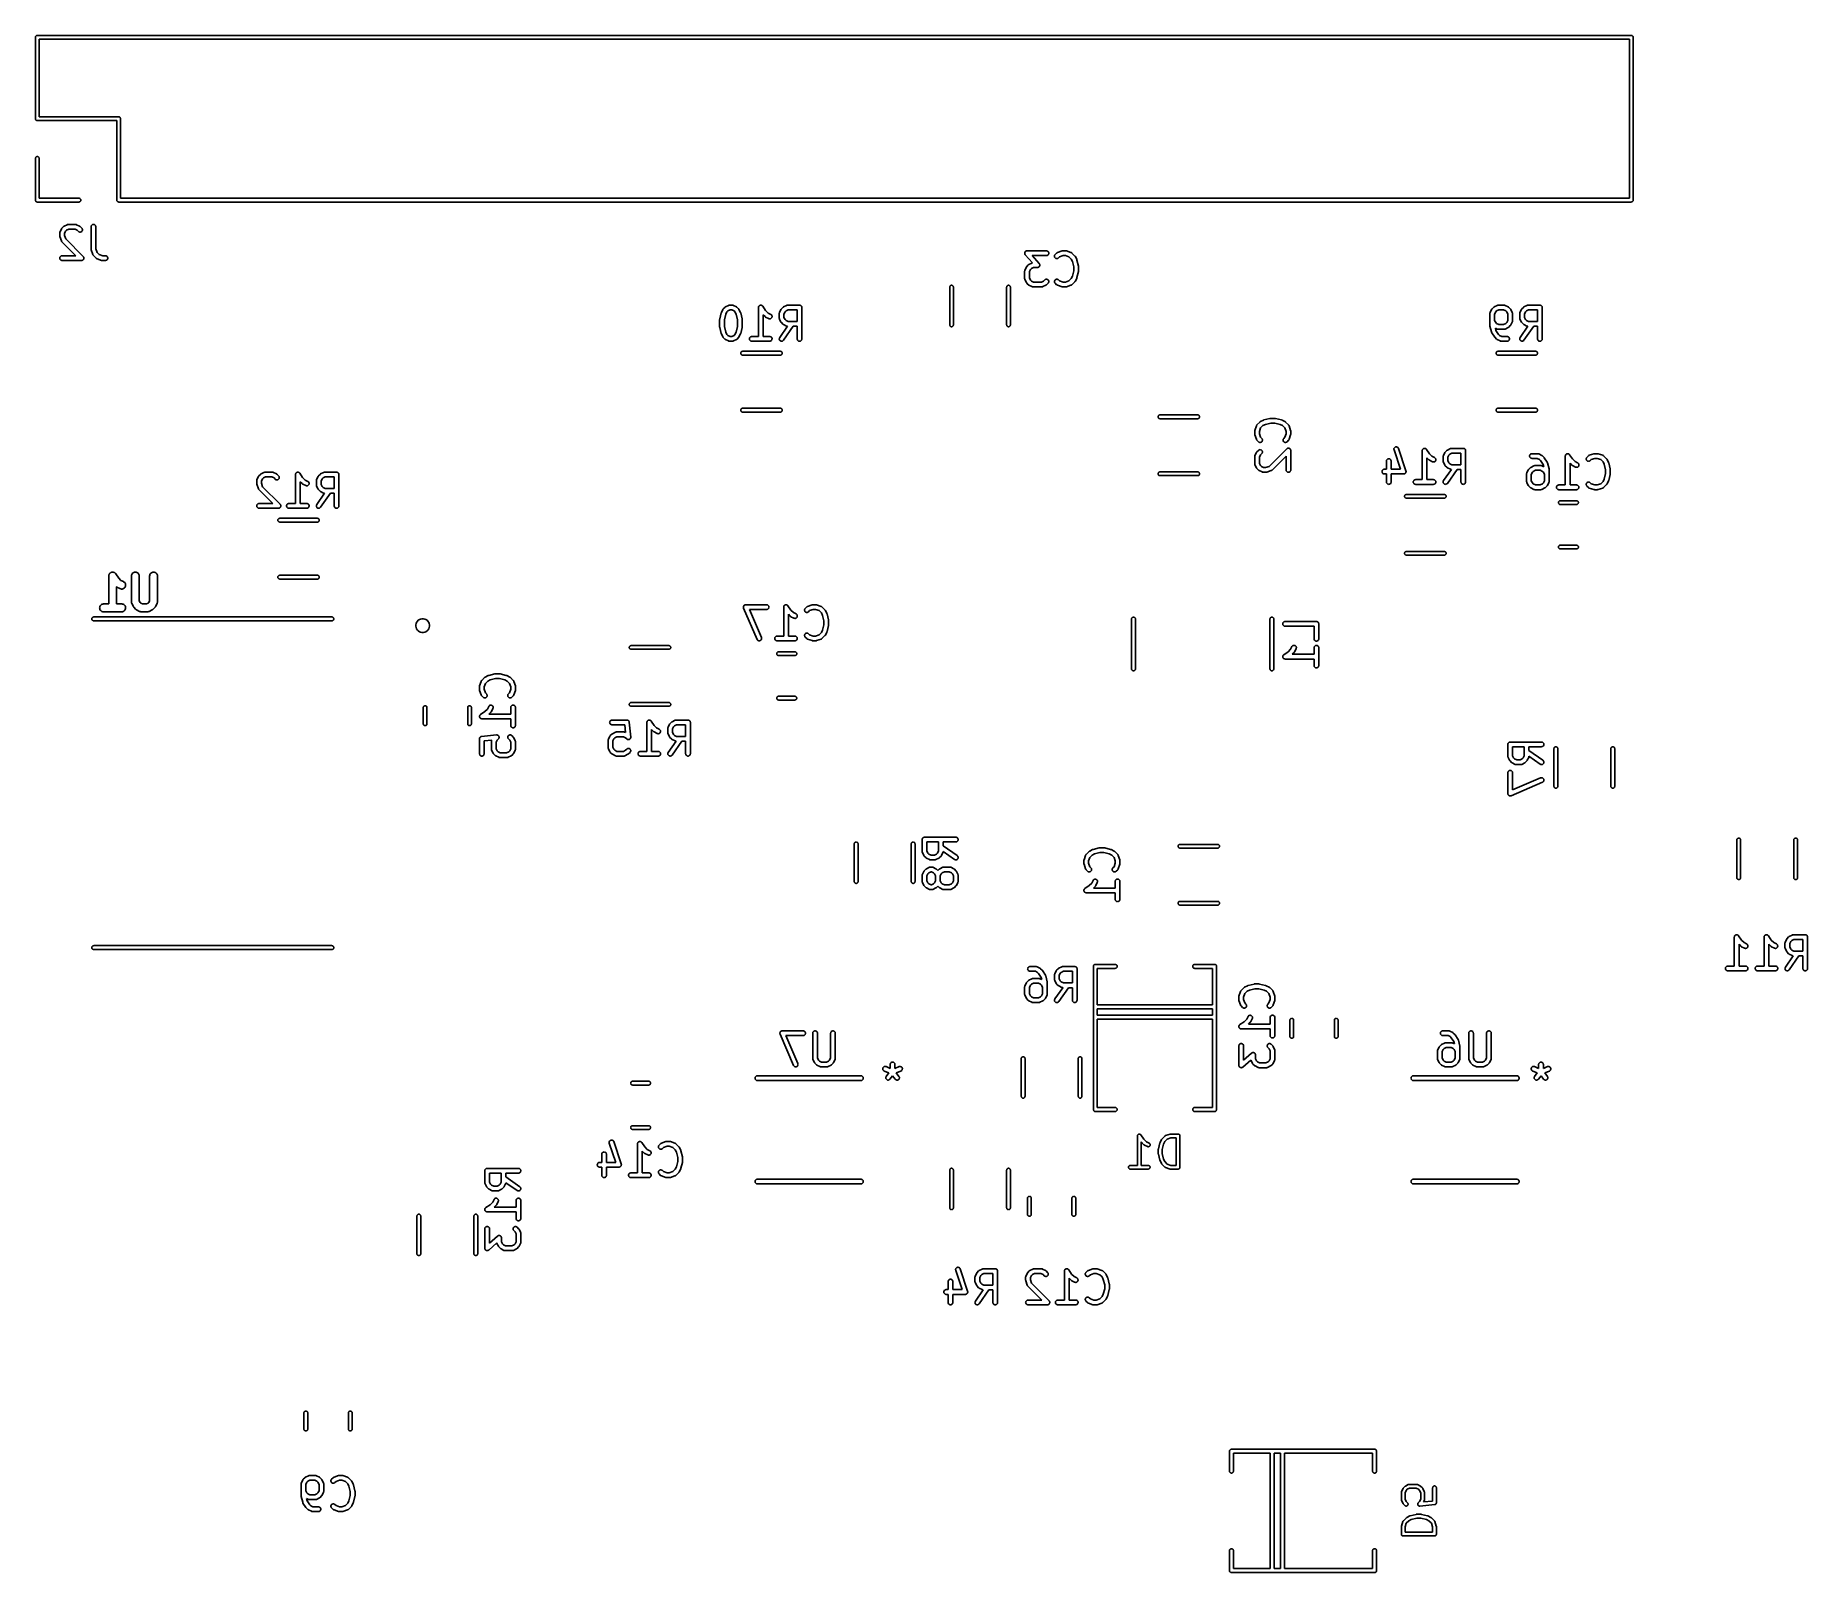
# Model space of a CAD drawing. Extents: x 128.6 to 185.2, y -113.5 to -64.4.
import ezdxf

# ---------------------------------------------------------------- set-up
doc = ezdxf.new("R2010")
doc.units = 0
doc.layers.add('BLACK', color=7, linetype='CONTINUOUS')

msp = doc.modelspace()

# ---------------------------------------------------------------- linework, layer by layer
at = {"layer": 'BLACK', "linetype": 'CONTINUOUS'}
for p, q in [((128.574, -64.44), (128.575, -64.4282)), ((128.574, -64.4429), (128.574, -64.44)), ((128.574, -67.037), (128.574, -64.4429)), ((128.575, -64.4282), (128.578, -64.4169)), ((128.578, -64.4169), (128.584, -64.4065)), ((128.584, -64.4065), (128.591, -64.3974)), ((128.591, -64.3974), (128.601, -64.3899)), ((128.601, -64.3899), (128.611, -64.3843)), ((128.611, -64.3843), (128.622, -64.3809)), ((128.622, -64.3809), (128.631, -64.38)), ((128.631, -64.38), (128.634, -64.3797)), ((128.634, -64.3797), (128.637, -64.38)), ((128.637, -64.38), (179.551, -64.38)), ((128.694, -64.5), (128.694, -66.98)), ((179.494, -64.5), (128.694, -64.5)), ((179.494, -69.58), (179.494, -64.5)), ((179.551, -64.38), (179.554, -64.3797)), ((179.554, -64.3797), (179.557, -64.38)), ((179.557, -64.38), (179.557, -64.38)), ((179.557, -64.38), (179.566, -64.3809)), ((179.566, -64.3809), (179.577, -64.3843)), ((179.577, -64.3843), (179.587, -64.3899)), ((179.587, -64.3899), (179.597, -64.3974)), ((179.597, -64.3974), (179.604, -64.4065)), ((179.604, -64.4065), (179.61, -64.4169)), ((179.61, -64.4169), (179.613, -64.4282)), ((179.613, -64.4282), (179.614, -64.44)), ((179.614, -64.44), (179.614, -64.4429)), ((179.614, -64.4429), (179.614, -69.6371)), ((128.574, -67.04), (128.574, -67.037)), ((128.575, -67.0518), (128.574, -67.04)), ((128.578, -67.0631), (128.575, -67.0518)), ((128.584, -67.0735), (128.578, -67.0631)), ((128.591, -67.0826), (128.584, -67.0735)), ((128.601, -67.0901), (128.591, -67.0826)), ((128.611, -67.0957), (128.601, -67.0901)), ((128.622, -67.0991), (128.611, -67.0957)), ((128.631, -67.1), (128.622, -67.0991)), ((128.634, -67.1003), (128.631, -67.1)), ((128.631, -67.1), (128.631, -67.1)), ((128.637, -67.1), (128.634, -67.1003)), ((131.174, -67.1), (128.637, -67.1)), ((128.694, -66.98), (131.231, -66.98)), ((131.174, -69.637), (131.174, -67.1)), ((131.231, -66.98), (131.234, -66.9797)), ((131.234, -66.9797), (131.237, -66.98)), ((131.237, -66.98), (131.237, -66.98)), ((131.237, -66.98), (131.246, -66.9809)), ((131.246, -66.9809), (131.257, -66.9843)), ((131.257, -66.9843), (131.267, -66.9899)), ((131.267, -66.9899), (131.277, -66.9974)), ((131.277, -66.9974), (131.284, -67.0065)), ((131.284, -67.0065), (131.29, -67.0169)), ((131.29, -67.0169), (131.293, -67.0282)), ((131.293, -67.0282), (131.294, -67.04)), ((131.294, -67.04), (131.294, -67.0429)), ((131.294, -67.0429), (131.294, -69.58)), ((128.574, -68.3071), (128.575, -68.2982)), ((128.574, -69.637), (128.574, -68.3071)), ((128.575, -68.2982), (128.578, -68.2869)), ((128.578, -68.2869), (128.584, -68.2765)), ((128.584, -68.2765), (128.591, -68.2674)), ((128.591, -68.2674), (128.601, -68.2599)), ((128.601, -68.2599), (128.611, -68.2543)), ((128.611, -68.2543), (128.622, -68.2509)), ((128.622, -68.2509), (128.634, -68.2497)), ((128.634, -68.2497), (128.646, -68.2509)), ((128.646, -68.2509), (128.657, -68.2543)), ((128.657, -68.2543), (128.667, -68.2599)), ((128.667, -68.2599), (128.677, -68.2674)), ((128.677, -68.2674), (128.684, -68.2765)), ((128.684, -68.2765), (128.69, -68.2869)), ((128.69, -68.2869), (128.693, -68.2982)), ((128.693, -68.2982), (128.694, -68.3071)), ((128.694, -68.3071), (128.694, -69.58)), ((128.694, -69.58), (129.967, -69.58)), ((129.967, -69.58), (129.976, -69.5809)), ((129.976, -69.5809), (129.987, -69.5843)), ((129.987, -69.5843), (129.997, -69.5899)), ((129.997, -69.5899), (130.007, -69.5974)), ((130.007, -69.5974), (130.014, -69.6065)), ((130.014, -69.6065), (130.02, -69.6169)), ((130.02, -69.6169), (130.023, -69.6282)), ((130.023, -69.6282), (130.024, -69.64)), ((131.294, -69.58), (179.494, -69.58)), ((128.574, -69.64), (128.574, -69.637)), ((128.575, -69.6518), (128.574, -69.64)), ((128.578, -69.6631), (128.575, -69.6518)), ((128.584, -69.6735), (128.578, -69.6631)), ((128.591, -69.6826), (128.584, -69.6735)), ((128.601, -69.6901), (128.591, -69.6826)), ((128.611, -69.6957), (128.601, -69.6901)), ((128.622, -69.6991), (128.611, -69.6957)), ((128.631, -69.7), (128.622, -69.6991)), ((128.634, -69.7003), (128.631, -69.7)), ((128.631, -69.7), (128.631, -69.7)), ((128.637, -69.7), (128.634, -69.7003)), ((129.967, -69.7), (128.637, -69.7)), ((129.976, -69.6991), (129.967, -69.7)), ((129.987, -69.6957), (129.976, -69.6991)), ((129.997, -69.6901), (129.987, -69.6957)), ((130.007, -69.6826), (129.997, -69.6901)), ((130.014, -69.6735), (130.007, -69.6826)), ((130.02, -69.6631), (130.014, -69.6735)), ((130.023, -69.6518), (130.02, -69.6631)), ((130.024, -69.64), (130.023, -69.6518)), ((131.174, -69.64), (131.174, -69.637)), ((131.175, -69.6518), (131.174, -69.64)), ((131.178, -69.6631), (131.175, -69.6518)), ((131.184, -69.6735), (131.178, -69.6631)), ((131.191, -69.6826), (131.184, -69.6735)), ((131.201, -69.6901), (131.191, -69.6826)), ((131.211, -69.6957), (131.201, -69.6901)), ((131.222, -69.6991), (131.211, -69.6957)), ((131.231, -69.7), (131.222, -69.6991)), ((131.234, -69.7003), (131.231, -69.7)), ((131.231, -69.7), (131.231, -69.7)), ((131.237, -69.7), (131.234, -69.7003)), ((179.551, -69.7), (131.237, -69.7)), ((179.554, -69.7003), (179.551, -69.7)), ((179.566, -69.6991), (179.554, -69.7003)), ((179.577, -69.6957), (179.566, -69.6991)), ((179.587, -69.6901), (179.577, -69.6957)), ((179.597, -69.6826), (179.587, -69.6901)), ((179.604, -69.6735), (179.597, -69.6826)), ((179.61, -69.6631), (179.604, -69.6735)), ((179.613, -69.6518), (179.61, -69.6631)), ((179.614, -69.6429), (179.613, -69.6518)), ((179.614, -69.6371), (179.614, -69.64)), ((179.614, -69.64), (179.614, -69.6429)), ((129.352, -70.6818), (129.353, -70.6796)), ((129.352, -70.6829), (129.352, -70.6818)), ((129.352, -70.7781), (129.352, -70.6829)), ((129.353, -70.6724), (129.354, -70.6673)), ((129.353, -70.6774), (129.353, -70.6724)), ((129.353, -70.6796), (129.353, -70.6774)), ((129.354, -70.6673), (129.355, -70.6652)), ((129.355, -70.663), (129.357, -70.6582)), ((129.355, -70.6652), (129.355, -70.663)), ((129.357, -70.6582), (129.358, -70.6533)), ((129.358, -70.6533), (129.359, -70.6514)), ((129.359, -70.6514), (129.36, -70.6493)), ((129.36, -70.6493), (129.408, -70.5541)), ((129.408, -70.5531), (129.411, -70.5496)), ((129.408, -70.5541), (129.408, -70.5531)), ((129.411, -70.5496), (129.413, -70.5459)), ((129.413, -70.5459), (129.415, -70.5435)), ((129.415, -70.5435), (129.416, -70.5409)), ((129.416, -70.5409), (129.419, -70.5378)), ((129.419, -70.5378), (129.422, -70.5346)), ((129.422, -70.5346), (129.47, -70.487)), ((129.47, -70.4862), (129.474, -70.4836)), ((129.47, -70.487), (129.47, -70.4862)), ((129.474, -70.4836), (129.477, -70.4807)), ((129.477, -70.4807), (129.479, -70.479)), ((129.479, -70.479), (129.482, -70.4771)), ((129.482, -70.4771), (129.485, -70.4752)), ((129.485, -70.4752), (129.489, -70.4729)), ((129.489, -70.4729), (129.584, -70.4253)), ((129.537, -70.632), (129.502, -70.7006)), ((129.502, -70.7006), (129.502, -70.7659)), ((129.567, -70.6016), (129.537, -70.632)), ((129.636, -70.5674), (129.567, -70.6016)), ((129.584, -70.4253), (129.585, -70.4248)), ((129.585, -70.4248), (129.587, -70.4241)), ((129.587, -70.4241), (129.589, -70.423)), ((129.589, -70.423), (129.594, -70.4216)), ((129.594, -70.4216), (129.599, -70.4198)), ((129.599, -70.4198), (129.601, -70.4194)), ((129.601, -70.4194), (129.603, -70.4188)), ((129.603, -70.4188), (129.608, -70.4183)), ((129.608, -70.4183), (129.613, -70.4175)), ((129.613, -70.4175), (129.616, -70.4176)), ((129.616, -70.4176), (129.618, -70.4174)), ((129.618, -70.4174), (129.856, -70.4174)), ((129.838, -70.5674), (129.636, -70.5674)), ((129.907, -70.6016), (129.838, -70.5674)), ((129.856, -70.4174), (129.857, -70.4174)), ((129.857, -70.4174), (129.859, -70.4176)), ((129.859, -70.4176), (129.861, -70.4176)), ((129.861, -70.4176), (129.866, -70.4184)), ((129.866, -70.4184), (129.871, -70.419)), ((129.871, -70.419), (129.874, -70.4197)), ((129.874, -70.4197), (129.876, -70.4201)), ((129.876, -70.4201), (129.881, -70.4219)), ((129.881, -70.4219), (129.885, -70.4234)), ((129.885, -70.4234), (129.887, -70.4245)), ((129.887, -70.4245), (129.889, -70.4253)), ((129.889, -70.4253), (129.985, -70.4729)), ((129.946, -70.6407), (129.907, -70.6016)), ((129.957, -70.6499), (129.946, -70.6407)), ((129.97, -70.6569), (129.957, -70.6499)), ((129.984, -70.6611), (129.97, -70.6569)), ((129.998, -70.6626), (129.984, -70.6611)), ((129.985, -70.4729), (129.986, -70.4734)), ((129.986, -70.4734), (129.989, -70.4757)), ((129.989, -70.4757), (129.993, -70.4777)), ((129.993, -70.4777), (129.995, -70.4797)), ((129.995, -70.4797), (129.998, -70.4814)), ((129.998, -70.4814), (130.001, -70.4843)), ((130.013, -70.6612), (129.998, -70.6626)), ((130.001, -70.4843), (130.004, -70.487)), ((130.004, -70.487), (130.052, -70.5346)), ((130.027, -70.6571), (130.013, -70.6612)), ((130.04, -70.6502), (130.027, -70.6571)), ((130.051, -70.641), (130.04, -70.6502)), ((130.061, -70.6298), (130.051, -70.641)), ((130.052, -70.5346), (130.053, -70.5353)), ((130.053, -70.5353), (130.062, -70.5468)), ((130.068, -70.6169), (130.061, -70.6298)), ((130.062, -70.5468), (130.068, -70.5598)), ((130.068, -70.5598), (130.072, -70.5738)), ((130.072, -70.603), (130.068, -70.6169)), ((130.072, -70.5738), (130.074, -70.5884)), ((130.074, -70.5884), (130.072, -70.603)), ((130.352, -70.4913), (130.354, -70.4768)), ((130.352, -70.4924), (130.352, -70.4913)), ((130.352, -71.2067), (130.352, -70.4924)), ((130.354, -70.4768), (130.358, -70.4628)), ((130.358, -70.4628), (130.365, -70.45)), ((130.365, -70.45), (130.375, -70.4388)), ((130.375, -70.4388), (130.386, -70.4296)), ((130.386, -70.4296), (130.399, -70.4228)), ((130.399, -70.4228), (130.413, -70.4187)), ((130.413, -70.4187), (130.428, -70.4174)), ((130.428, -70.4174), (130.442, -70.4189)), ((130.442, -70.4189), (130.456, -70.4232)), ((130.456, -70.4232), (130.469, -70.4302)), ((130.469, -70.4302), (130.481, -70.4395)), ((130.481, -70.4395), (130.49, -70.4509)), ((130.49, -70.4509), (130.497, -70.4638)), ((130.497, -70.4638), (130.501, -70.4778)), ((130.501, -70.4778), (130.502, -70.4924)), ((130.502, -70.4924), (130.502, -71.1945)), ((129.353, -70.7823), (129.352, -70.7781)), ((129.353, -70.7865), (129.353, -70.7823)), ((129.353, -70.7895), (129.353, -70.7865)), ((129.354, -70.7927), (129.353, -70.7895)), ((129.355, -70.7967), (129.354, -70.7927)), ((129.356, -70.8008), (129.355, -70.7967)), ((129.356, -70.8018), (129.356, -70.8008)), ((129.404, -70.9447), (129.356, -70.8018)), ((129.405, -70.9467), (129.404, -70.9447)), ((129.405, -70.9488), (129.405, -70.9467)), ((129.408, -70.9534), (129.405, -70.9488)), ((129.41, -70.958), (129.408, -70.9534)), ((129.411, -70.9598), (129.41, -70.958)), ((129.412, -70.9618), (129.411, -70.9598)), ((129.415, -70.9658), (129.412, -70.9618)), ((129.418, -70.97), (129.415, -70.9658)), ((129.42, -70.9715), (129.418, -70.97)), ((129.421, -70.9732), (129.42, -70.9715)), ((129.422, -70.974), (129.421, -70.9732)), ((129.865, -71.4174), (129.422, -70.974)), ((129.502, -70.7659), (129.541, -70.8804)), ((129.541, -70.8804), (130.099, -71.4393)), ((130.353, -71.2109), (130.352, -71.2067)), ((130.353, -71.2151), (130.353, -71.2109)), ((130.353, -71.2181), (130.353, -71.2151)), ((130.354, -71.2212), (130.353, -71.2181)), ((130.355, -71.2253), (130.354, -71.2212)), ((130.356, -71.2294), (130.355, -71.2253)), ((130.356, -71.2304), (130.356, -71.2294)), ((130.404, -71.3732), (130.356, -71.2304)), ((130.502, -71.1945), (130.541, -71.309)), ((130.541, -71.309), (130.611, -71.3792)), ((160.176, -71.324), (160.177, -71.3193)), ((160.176, -71.3286), (160.176, -71.324)), ((160.176, -71.3312), (160.176, -71.3286)), ((160.177, -71.3193), (160.178, -71.3168)), ((160.178, -71.3142), (160.18, -71.3098)), ((160.178, -71.3168), (160.178, -71.3142)), ((160.18, -71.3098), (160.181, -71.3053)), ((160.181, -71.3053), (160.182, -71.303)), ((160.182, -71.303), (160.183, -71.3005)), ((160.183, -71.3005), (160.186, -71.2966)), ((160.186, -71.2966), (160.188, -71.2924)), ((160.188, -71.2924), (160.19, -71.2904)), ((160.19, -71.2904), (160.191, -71.2882)), ((160.191, -71.2882), (160.194, -71.2848)), ((160.194, -71.2848), (160.197, -71.2812)), ((160.197, -71.2812), (160.199, -71.2795)), ((160.199, -71.2795), (160.201, -71.2776)), ((160.201, -71.2776), (160.205, -71.2749)), ((160.205, -71.2749), (160.209, -71.2719)), ((160.209, -71.2719), (160.211, -71.2707)), ((160.211, -71.2707), (160.213, -71.2692)), ((160.213, -71.2692), (160.218, -71.2672)), ((160.218, -71.2672), (160.222, -71.265)), ((160.222, -71.265), (160.224, -71.2643)), ((160.224, -71.2643), (160.227, -71.2632)), ((160.227, -71.2632), (160.231, -71.2622)), ((160.231, -71.2622), (160.236, -71.2608)), ((160.236, -71.2608), (160.238, -71.2606)), ((160.238, -71.2606), (160.241, -71.26)), ((160.241, -71.26), (160.246, -71.2598)), ((160.246, -71.2598), (160.25, -71.2594)), ((160.25, -71.2594), (160.869, -71.2594)), ((160.869, -71.2594), (160.87, -71.2594)), ((160.87, -71.2594), (160.885, -71.261)), ((160.885, -71.261), (160.899, -71.2654)), ((160.899, -71.2654), (160.912, -71.2725)), ((160.912, -71.2725), (160.923, -71.2819)), ((160.923, -71.2819), (160.932, -71.2933)), ((160.932, -71.2933), (160.939, -71.3063)), ((160.939, -71.3063), (160.943, -71.3203)), ((160.943, -71.3203), (160.944, -71.3349)), ((161.15, -71.3766), (161.197, -71.329)), ((161.197, -71.329), (161.198, -71.3282)), ((161.198, -71.3282), (161.2, -71.3269)), ((161.2, -71.3269), (161.201, -71.3253)), ((161.201, -71.3253), (161.205, -71.3223)), ((161.205, -71.3223), (161.209, -71.3191)), ((161.209, -71.3191), (161.211, -71.3181)), ((161.211, -71.3181), (161.213, -71.3168)), ((161.213, -71.3168), (161.218, -71.3147)), ((161.218, -71.3147), (161.222, -71.3124)), ((161.222, -71.3124), (161.225, -71.3117)), ((161.225, -71.3117), (161.227, -71.3108)), ((161.227, -71.3108), (161.369, -71.2632)), ((161.369, -71.2632), (161.37, -71.2629)), ((161.37, -71.2629), (161.375, -71.262)), ((161.375, -71.262), (161.379, -71.2608)), ((161.379, -71.2608), (161.382, -71.2605)), ((161.382, -71.2605), (161.385, -71.2599)), ((161.385, -71.2599), (161.389, -71.2598)), ((161.389, -71.2598), (161.393, -71.2594)), ((161.393, -71.2594), (161.488, -71.2594)), ((161.488, -71.2594), (161.489, -71.2594)), ((161.489, -71.2594), (161.494, -71.2599)), ((161.494, -71.2599), (161.498, -71.26)), ((161.498, -71.26), (161.501, -71.2607)), ((161.501, -71.2607), (161.504, -71.261)), ((161.504, -71.261), (161.508, -71.2623)), ((161.508, -71.2623), (161.512, -71.2632)), ((161.512, -71.2632), (161.655, -71.3108)), ((161.655, -71.3108), (161.656, -71.3112)), ((161.656, -71.3112), (161.658, -71.3121)), ((161.658, -71.3121), (161.66, -71.3128)), ((161.66, -71.3128), (161.665, -71.3152)), ((161.665, -71.3152), (161.669, -71.3173)), ((161.669, -71.3173), (161.671, -71.3186)), ((161.671, -71.3186), (161.673, -71.3197)), ((161.673, -71.3197), (161.677, -71.3229)), ((161.677, -71.3229), (161.681, -71.3259)), ((161.681, -71.3259), (161.683, -71.3276)), ((161.683, -71.3276), (161.684, -71.329)), ((161.684, -71.329), (161.78, -71.4242)), ((129.352, -71.4919), (129.354, -71.4773)), ((129.354, -71.5064), (129.352, -71.4919)), ((129.354, -71.4773), (129.358, -71.4633)), ((129.358, -71.5205), (129.354, -71.5064)), ((129.358, -71.4633), (129.365, -71.4504)), ((129.365, -71.5334), (129.358, -71.5205)), ((129.365, -71.4504), (129.374, -71.4392)), ((129.374, -71.5449), (129.365, -71.5334)), ((129.374, -71.4392), (129.386, -71.4299)), ((129.385, -71.5543), (129.374, -71.5449)), ((129.398, -71.5613), (129.385, -71.5543)), ((129.386, -71.4299), (129.399, -71.423)), ((129.412, -71.5657), (129.398, -71.5613)), ((129.399, -71.423), (129.413, -71.4188)), ((129.426, -71.5674), (129.412, -71.5657)), ((129.413, -71.4188), (129.427, -71.4174)), ((129.427, -71.5674), (129.426, -71.5674)), ((129.427, -71.4174), (129.865, -71.4174)), ((130.046, -71.5674), (129.427, -71.5674)), ((130.054, -71.5667), (130.046, -71.5674)), ((130.061, -71.566), (130.054, -71.5667)), ((130.068, -71.5639), (130.061, -71.566)), ((130.061, -71.566), (130.061, -71.566)), ((130.061, -71.566), (130.061, -71.566)), ((130.075, -71.5618), (130.068, -71.5639)), ((130.081, -71.5584), (130.075, -71.5617)), ((130.075, -71.5617), (130.075, -71.5618)), ((130.075, -71.5618), (130.075, -71.5618)), ((130.088, -71.555), (130.081, -71.5584)), ((130.094, -71.5502), (130.088, -71.5548)), ((130.088, -71.5548), (130.088, -71.5549)), ((130.088, -71.5549), (130.088, -71.555)), ((130.099, -71.5458), (130.094, -71.5502)), ((130.099, -71.4393), (130.1, -71.4399)), ((130.104, -71.5399), (130.099, -71.5456)), ((130.099, -71.5456), (130.099, -71.5457)), ((130.099, -71.5457), (130.099, -71.5458)), ((130.1, -71.4399), (130.1, -71.4399)), ((130.1, -71.4399), (130.1, -71.4399)), ((130.1, -71.4399), (130.1, -71.4401)), ((130.1, -71.4401), (130.105, -71.4458)), ((130.108, -71.5345), (130.104, -71.5399)), ((130.105, -71.4458), (130.109, -71.4513)), ((130.109, -71.5343), (130.108, -71.5344)), ((130.108, -71.5344), (130.108, -71.5345)), ((130.109, -71.4513), (130.109, -71.4514)), ((130.109, -71.4514), (130.109, -71.4515)), ((130.109, -71.4515), (130.113, -71.4579)), ((130.112, -71.5279), (130.109, -71.5343)), ((130.115, -71.5217), (130.112, -71.5279)), ((130.113, -71.4579), (130.116, -71.4643)), ((130.116, -71.5214), (130.115, -71.5216)), ((130.115, -71.5216), (130.115, -71.5217)), ((130.116, -71.4643), (130.116, -71.4644)), ((130.116, -71.4644), (130.116, -71.4645)), ((130.116, -71.4645), (130.118, -71.4714)), ((130.118, -71.5142), (130.116, -71.5214)), ((130.118, -71.4714), (130.12, -71.4783)), ((130.12, -71.5077), (130.118, -71.5142)), ((130.12, -71.4783), (130.12, -71.4785)), ((130.12, -71.4785), (130.12, -71.4786)), ((130.12, -71.4786), (130.121, -71.4859)), ((130.121, -71.5002), (130.12, -71.5075)), ((130.12, -71.5075), (130.12, -71.5076)), ((130.12, -71.5076), (130.12, -71.5077)), ((130.121, -71.4859), (130.121, -71.4929)), ((130.121, -71.4929), (130.121, -71.493)), ((130.121, -71.493), (130.121, -71.4932)), ((130.121, -71.4932), (130.121, -71.5002)), ((130.405, -71.3753), (130.404, -71.3732)), ((130.405, -71.3774), (130.405, -71.3753)), ((130.408, -71.3819), (130.405, -71.3774)), ((130.41, -71.3866), (130.408, -71.3819)), ((130.411, -71.3884), (130.41, -71.3866)), ((130.412, -71.3904), (130.411, -71.3884)), ((130.415, -71.3944), (130.412, -71.3904)), ((130.418, -71.3986), (130.415, -71.3944)), ((130.42, -71.4001), (130.418, -71.3986)), ((130.421, -71.4018), (130.42, -71.4001)), ((130.422, -71.4026), (130.421, -71.4018)), ((130.517, -71.4978), (130.422, -71.4026)), ((130.519, -71.4992), (130.517, -71.4978)), ((130.52, -71.5008), (130.519, -71.4992)), ((130.525, -71.5038), (130.52, -71.5008)), ((130.528, -71.5071), (130.525, -71.5038)), ((130.53, -71.5081), (130.528, -71.5071)), ((130.532, -71.5094), (130.53, -71.5081)), ((130.537, -71.5116), (130.532, -71.5094)), ((130.541, -71.514), (130.537, -71.5116)), ((130.543, -71.5146), (130.541, -71.514)), ((130.545, -71.5156), (130.543, -71.5146)), ((130.546, -71.5159), (130.545, -71.5156)), ((130.689, -71.5635), (130.546, -71.5159)), ((130.611, -71.3792), (130.725, -71.4174)), ((130.693, -71.5645), (130.689, -71.5635)), ((130.697, -71.5657), (130.693, -71.5645)), ((130.701, -71.5661), (130.697, -71.5657)), ((130.704, -71.5668), (130.701, -71.5661)), ((130.708, -71.5669), (130.704, -71.5668)), ((130.712, -71.5674), (130.708, -71.5669)), ((130.713, -71.5674), (130.712, -71.5674)), ((130.808, -71.5674), (130.713, -71.5674)), ((130.725, -71.4174), (130.808, -71.4174)), ((130.808, -71.4174), (130.809, -71.4174)), ((130.823, -71.566), (130.808, -71.5674)), ((130.809, -71.4174), (130.824, -71.419)), ((130.837, -71.5617), (130.823, -71.566)), ((130.824, -71.419), (130.838, -71.4234)), ((130.85, -71.5548), (130.837, -71.5617)), ((130.838, -71.4234), (130.851, -71.4305)), ((130.861, -71.5456), (130.85, -71.5548)), ((130.851, -71.4305), (130.862, -71.4399)), ((130.87, -71.5343), (130.861, -71.5456)), ((130.862, -71.4399), (130.871, -71.4513)), ((130.877, -71.5214), (130.87, -71.5343)), ((130.871, -71.4513), (130.878, -71.4643)), ((130.882, -71.5075), (130.877, -71.5214)), ((130.878, -71.4643), (130.882, -71.4783)), ((130.882, -71.4783), (130.883, -71.4929)), ((130.883, -71.4929), (130.882, -71.5075)), ((160.175, -71.3339), (160.176, -71.3312)), ((160.176, -71.3385), (160.175, -71.3339)), ((160.175, -71.9004), (160.176, -71.8953)), ((160.176, -71.3432), (160.176, -71.3385)), ((160.176, -71.3458), (160.176, -71.3432)), ((160.177, -71.3484), (160.176, -71.3458)), ((160.176, -71.8953), (160.177, -71.8902)), ((160.178, -71.3529), (160.177, -71.3484)), ((160.177, -71.8902), (160.178, -71.8881)), ((160.179, -71.3575), (160.178, -71.3529)), ((160.178, -71.8859), (160.18, -71.8811)), ((160.178, -71.8881), (160.178, -71.8859)), ((160.18, -71.3599), (160.179, -71.3575)), ((160.181, -71.3625), (160.18, -71.3599)), ((160.18, -71.8811), (160.181, -71.8763)), ((160.183, -71.3666), (160.181, -71.3625)), ((160.181, -71.8763), (160.182, -71.8743)), ((160.182, -71.8743), (160.183, -71.8723)), ((160.185, -71.371), (160.183, -71.3666)), ((160.183, -71.8723), (160.231, -71.777)), ((160.186, -71.3731), (160.185, -71.371)), ((160.188, -71.3754), (160.186, -71.3731)), ((160.19, -71.3791), (160.188, -71.3754)), ((160.193, -71.383), (160.19, -71.3791)), ((160.194, -71.3838), (160.193, -71.383)), ((160.421, -71.6431), (160.194, -71.3838)), ((160.231, -71.7761), (160.234, -71.7726)), ((160.231, -71.777), (160.231, -71.7761)), ((160.234, -71.7726), (160.236, -71.7688)), ((160.236, -71.7688), (160.238, -71.7664)), ((160.238, -71.7664), (160.239, -71.7638)), ((160.239, -71.7638), (160.242, -71.7608)), ((160.242, -71.7608), (160.245, -71.7575)), ((160.245, -71.7575), (160.292, -71.7099)), ((160.292, -71.7099), (160.293, -71.7092)), ((160.293, -71.7092), (160.297, -71.7066)), ((160.297, -71.7066), (160.3, -71.7037)), ((160.3, -71.7037), (160.302, -71.702)), ((160.302, -71.702), (160.305, -71.7001)), ((160.305, -71.7001), (160.308, -71.6981)), ((160.308, -71.6981), (160.312, -71.6959)), ((160.312, -71.6959), (160.407, -71.6483)), ((160.36, -71.855), (160.325, -71.9235)), ((160.39, -71.8246), (160.36, -71.855)), ((160.458, -71.7903), (160.39, -71.8246)), ((160.407, -71.6483), (160.408, -71.6478)), ((160.408, -71.6478), (160.41, -71.647)), ((160.41, -71.647), (160.412, -71.646)), ((160.412, -71.646), (160.417, -71.6445)), ((160.869, -71.4094), (160.416, -71.4094)), ((160.416, -71.4094), (160.64, -71.6659)), ((160.417, -71.6445), (160.421, -71.6431)), ((160.584, -71.7903), (160.458, -71.7903)), ((160.588, -71.7899), (160.584, -71.7903)), ((160.593, -71.7897), (160.588, -71.7899)), ((160.596, -71.7892), (160.593, -71.7897)), ((160.598, -71.7889), (160.596, -71.7892)), ((160.603, -71.7875), (160.598, -71.7889)), ((160.607, -71.7865), (160.603, -71.7875)), ((160.61, -71.7854), (160.607, -71.7865)), ((160.612, -71.7847), (160.61, -71.7854)), ((160.616, -71.7825), (160.612, -71.7847)), ((160.621, -71.7806), (160.616, -71.7825)), ((160.623, -71.779), (160.621, -71.7806)), ((160.625, -71.7778), (160.623, -71.779)), ((160.629, -71.7748), (160.625, -71.7778)), ((160.633, -71.7721), (160.629, -71.7748)), ((160.634, -71.7702), (160.633, -71.7721)), ((160.636, -71.7686), (160.634, -71.7702)), ((160.639, -71.7649), (160.636, -71.7686)), ((160.643, -71.7615), (160.639, -71.7649)), ((160.64, -71.6659), (160.641, -71.6667)), ((160.641, -71.6667), (160.643, -71.6706)), ((160.643, -71.6706), (160.646, -71.6743)), ((160.644, -71.7593), (160.643, -71.7615)), ((160.646, -71.7573), (160.644, -71.7593)), ((160.646, -71.6743), (160.648, -71.6766)), ((160.648, -71.7531), (160.646, -71.7573)), ((160.648, -71.6766), (160.649, -71.6788)), ((160.651, -71.7492), (160.648, -71.7531)), ((160.649, -71.6788), (160.651, -71.6831)), ((160.651, -71.6831), (160.653, -71.6872)), ((160.652, -71.7467), (160.651, -71.7492)), ((160.653, -71.7444), (160.652, -71.7467)), ((160.653, -71.6872), (160.654, -71.6898)), ((160.654, -71.7399), (160.653, -71.7444)), ((160.654, -71.6898), (160.655, -71.6922)), ((160.656, -71.7355), (160.654, -71.7399)), ((160.655, -71.6922), (160.656, -71.6968)), ((160.656, -71.6968), (160.657, -71.7013)), ((160.657, -71.7304), (160.656, -71.7329)), ((160.656, -71.7329), (160.656, -71.7355)), ((160.657, -71.7013), (160.658, -71.7039)), ((160.658, -71.7257), (160.657, -71.7304)), ((160.658, -71.7039), (160.658, -71.7065)), ((160.658, -71.7065), (160.658, -71.7112)), ((160.658, -71.7112), (160.659, -71.7159)), ((160.659, -71.7159), (160.658, -71.7185)), ((160.658, -71.7185), (160.658, -71.7211)), ((160.658, -71.7211), (160.658, -71.7257)), ((160.884, -71.408), (160.869, -71.4094)), ((160.898, -71.4037), (160.884, -71.408)), ((160.911, -71.3968), (160.898, -71.4037)), ((160.922, -71.3876), (160.911, -71.3968)), ((160.932, -71.3763), (160.922, -71.3876)), ((160.938, -71.3634), (160.932, -71.3763)), ((160.943, -71.3495), (160.938, -71.3634)), ((160.944, -71.3349), (160.943, -71.3495)), ((161.128, -71.4294), (161.129, -71.4148)), ((161.129, -71.4439), (161.128, -71.4294)), ((161.129, -71.4148), (161.133, -71.4008)), ((161.133, -71.458), (161.129, -71.4439)), ((161.133, -71.4008), (161.14, -71.3879)), ((161.14, -71.4709), (161.133, -71.458)), ((161.14, -71.3879), (161.15, -71.3766)), ((161.149, -71.4823), (161.14, -71.4709)), ((161.161, -71.4917), (161.149, -71.4823)), ((161.173, -71.4987), (161.161, -71.4917)), ((161.187, -71.503), (161.173, -71.4987)), ((161.202, -71.5046), (161.187, -71.503)), ((161.216, -71.5033), (161.202, -71.5046)), ((161.231, -71.4993), (161.216, -71.5033)), ((161.244, -71.4925), (161.231, -71.4993)), ((161.255, -71.4834), (161.244, -71.4925)), ((161.256, -71.4827), (161.255, -71.4834)), ((161.291, -71.4476), (161.256, -71.4827)), ((161.405, -71.4094), (161.291, -71.4476)), ((161.476, -71.4094), (161.405, -71.4094)), ((161.591, -71.4476), (161.476, -71.4094)), ((161.665, -71.5217), (161.591, -71.4476)), ((161.703, -71.5987), (161.665, -71.5217)), ((161.747, -71.7722), (161.703, -71.5987)), ((161.747, -71.8966), (161.747, -71.7722)), ((161.78, -71.4242), (161.78, -71.4249)), ((161.78, -71.4249), (161.783, -71.4282)), ((161.783, -71.4282), (161.786, -71.4313)), ((161.786, -71.4313), (161.787, -71.434)), ((161.787, -71.434), (161.789, -71.4364)), ((161.789, -71.4364), (161.791, -71.4401)), ((161.791, -71.4401), (161.794, -71.4437)), ((161.794, -71.4437), (161.841, -71.5389)), ((161.841, -71.5389), (161.842, -71.5399)), ((161.842, -71.5399), (161.842, -71.5402)), ((161.842, -71.5402), (161.842, -71.5405)), ((161.842, -71.5405), (161.844, -71.5471)), ((161.844, -71.5471), (161.847, -71.5536)), ((161.847, -71.5536), (161.847, -71.554)), ((161.847, -71.554), (161.847, -71.5543)), ((161.847, -71.5543), (161.894, -71.7448)), ((161.894, -71.7448), (161.895, -71.7458)), ((161.895, -71.7458), (161.895, -71.7471)), ((161.895, -71.7471), (161.895, -71.7484)), ((161.895, -71.7484), (161.896, -71.7544)), ((161.896, -71.7544), (161.897, -71.7603)), ((161.897, -71.7603), (161.897, -71.7616)), ((161.897, -71.7616), (161.897, -71.763)), ((161.897, -71.763), (161.897, -71.9058)), ((157.78, -72.417), (157.781, -72.4082)), ((157.78, -73.627), (157.78, -72.417)), ((157.781, -72.4082), (157.784, -72.3969)), ((157.784, -72.3969), (157.79, -72.3864)), ((157.79, -72.3864), (157.797, -72.3773)), ((157.797, -72.3773), (157.807, -72.3698)), ((157.807, -72.3698), (157.817, -72.3642)), ((157.817, -72.3642), (157.828, -72.3608)), ((157.828, -72.3608), (157.84, -72.3596)), ((157.84, -72.3596), (157.852, -72.3608)), ((157.852, -72.3608), (157.863, -72.3642)), ((157.863, -72.3642), (157.873, -72.3698)), ((157.873, -72.3698), (157.883, -72.3773)), ((157.883, -72.3773), (157.89, -72.3864)), ((157.89, -72.3864), (157.896, -72.3969)), ((157.896, -72.3969), (157.899, -72.4082)), ((157.899, -72.4082), (157.9, -72.417)), ((157.9, -72.417), (157.9, -73.627)), ((159.6, -72.417), (159.601, -72.4082)), ((159.6, -73.627), (159.6, -72.417)), ((159.601, -72.4082), (159.604, -72.3969)), ((159.604, -72.3969), (159.61, -72.3864)), ((159.61, -72.3864), (159.617, -72.3773)), ((159.617, -72.3773), (159.627, -72.3698)), ((159.627, -72.3698), (159.637, -72.3642)), ((159.637, -72.3642), (159.648, -72.3608)), ((159.648, -72.3608), (159.66, -72.3596)), ((159.66, -72.3596), (159.672, -72.3608)), ((159.672, -72.3608), (159.683, -72.3642)), ((159.683, -72.3642), (159.693, -72.3698)), ((159.693, -72.3698), (159.703, -72.3773)), ((159.703, -72.3773), (159.71, -72.3864)), ((159.71, -72.3864), (159.716, -72.3969)), ((159.716, -72.3969), (159.719, -72.4082)), ((159.719, -72.4082), (159.72, -72.417)), ((159.72, -72.417), (159.72, -73.627)), ((160.176, -71.9026), (160.175, -71.9004)), ((160.175, -71.9048), (160.176, -71.9026)), ((160.175, -71.9058), (160.175, -71.9048)), ((160.175, -72.1439), (160.175, -71.9058)), ((160.175, -72.1461), (160.175, -72.1439)), ((160.175, -72.1483), (160.175, -72.1461)), ((160.176, -72.1534), (160.175, -72.1483)), ((160.177, -72.1585), (160.176, -72.1534)), ((160.177, -72.1606), (160.177, -72.1585)), ((160.178, -72.1628), (160.177, -72.1606)), ((160.179, -72.1676), (160.178, -72.1628)), ((160.181, -72.1725), (160.179, -72.1676)), ((160.182, -72.1744), (160.181, -72.1725)), ((160.183, -72.1765), (160.182, -72.1744)), ((160.183, -72.1774), (160.183, -72.1765)), ((160.231, -72.2727), (160.183, -72.1774)), ((160.233, -72.2763), (160.231, -72.2727)), ((160.235, -72.28), (160.233, -72.2763)), ((160.237, -72.2824), (160.235, -72.28)), ((160.239, -72.2851), (160.237, -72.2824)), ((160.242, -72.2881), (160.239, -72.2851)), ((160.244, -72.2914), (160.242, -72.2881)), ((160.245, -72.2922), (160.244, -72.2914)), ((160.292, -72.3398), (160.245, -72.2922)), ((160.296, -72.3425), (160.292, -72.3398)), ((160.299, -72.3454), (160.296, -72.3425)), ((160.301, -72.3471), (160.299, -72.3454)), ((160.304, -72.3491), (160.301, -72.3471)), ((160.308, -72.3511), (160.304, -72.3491)), ((160.311, -72.3534), (160.308, -72.3511)), ((160.312, -72.3538), (160.311, -72.3534)), ((160.407, -72.4015), (160.312, -72.3538)), ((160.325, -71.9235), (160.325, -72.1262)), ((160.325, -72.1262), (160.36, -72.1947)), ((160.36, -72.1947), (160.39, -72.2251)), ((160.39, -72.2251), (160.458, -72.2594)), ((160.409, -72.4023), (160.407, -72.4015)), ((160.411, -72.4033), (160.409, -72.4023)), ((160.416, -72.4049), (160.411, -72.4033)), ((160.421, -72.4067), (160.416, -72.4049)), ((160.423, -72.4071), (160.421, -72.4067)), ((160.425, -72.4077), (160.423, -72.4071)), ((160.43, -72.4083), (160.425, -72.4077)), ((160.435, -72.4092), (160.43, -72.4083)), ((160.438, -72.4091), (160.435, -72.4092)), ((160.44, -72.4094), (160.438, -72.4091)), ((160.441, -72.4094), (160.44, -72.4094)), ((160.726, -72.4094), (160.441, -72.4094)), ((160.458, -72.2594), (160.709, -72.2594)), ((160.709, -72.2594), (160.777, -72.2251)), ((160.729, -72.4092), (160.726, -72.4094)), ((160.731, -72.4093), (160.729, -72.4092)), ((160.736, -72.4085), (160.731, -72.4093)), ((160.741, -72.408), (160.736, -72.4085)), ((160.743, -72.4073), (160.741, -72.408)), ((160.745, -72.407), (160.743, -72.4073)), ((160.75, -72.4052), (160.745, -72.407)), ((160.755, -72.4037), (160.75, -72.4052)), ((160.757, -72.4027), (160.755, -72.4037)), ((160.759, -72.4019), (160.757, -72.4027)), ((160.76, -72.4015), (160.759, -72.4019)), ((160.855, -72.3538), (160.76, -72.4015)), ((160.777, -72.2251), (160.816, -72.1861)), ((160.816, -72.1861), (160.817, -72.1854)), ((160.817, -72.1854), (160.828, -72.1762)), ((160.828, -72.1762), (160.841, -72.1695)), ((160.841, -72.1695), (160.856, -72.1654)), ((160.859, -72.3516), (160.855, -72.3538)), ((160.856, -72.1654), (160.87, -72.1641)), ((160.863, -72.3497), (160.859, -72.3516)), ((160.865, -72.3477), (160.863, -72.3497)), ((160.868, -72.3461), (160.865, -72.3477)), ((160.871, -72.3432), (160.868, -72.3461)), ((160.87, -72.1641), (160.885, -72.1657)), ((160.874, -72.3405), (160.871, -72.3432)), ((160.875, -72.3398), (160.874, -72.3405)), ((160.922, -72.2922), (160.875, -72.3398)), ((160.885, -72.1657), (160.899, -72.1701)), ((160.899, -72.1701), (160.911, -72.1771)), ((160.911, -72.1771), (160.923, -72.1865)), ((160.932, -72.2809), (160.922, -72.2922)), ((160.923, -72.1865), (160.932, -72.1979)), ((160.932, -72.1979), (160.939, -72.2108)), ((160.939, -72.268), (160.932, -72.2809)), ((160.939, -72.2108), (160.943, -72.2248)), ((160.943, -72.254), (160.939, -72.268)), ((160.943, -72.2248), (160.944, -72.2394)), ((160.944, -72.2394), (160.943, -72.254)), ((161.128, -72.2384), (161.129, -72.2238)), ((161.129, -72.2529), (161.128, -72.2384)), ((161.129, -72.2238), (161.134, -72.2098)), ((161.133, -72.267), (161.129, -72.2529)), ((161.14, -72.28), (161.133, -72.267)), ((161.134, -72.2098), (161.141, -72.197)), ((161.149, -72.2914), (161.14, -72.28)), ((161.141, -72.197), (161.15, -72.1857)), ((161.15, -72.2922), (161.149, -72.2914)), ((161.15, -72.1857), (161.161, -72.1765)), ((161.197, -72.3398), (161.15, -72.2922)), ((161.161, -72.1765), (161.174, -72.1697)), ((161.174, -72.1697), (161.188, -72.1655)), ((161.188, -72.1655), (161.203, -72.1641)), ((161.199, -72.3412), (161.197, -72.3398)), ((161.2, -72.3428), (161.199, -72.3412)), ((161.205, -72.3458), (161.2, -72.3428)), ((161.203, -72.1641), (161.217, -72.1656)), ((161.209, -72.3491), (161.205, -72.3458)), ((161.211, -72.3501), (161.209, -72.3491)), ((161.212, -72.3514), (161.211, -72.3501)), ((161.217, -72.3536), (161.212, -72.3514)), ((161.217, -72.1656), (161.231, -72.1699)), ((161.221, -72.356), (161.217, -72.3536)), ((161.224, -72.3566), (161.221, -72.356)), ((161.226, -72.3576), (161.224, -72.3566)), ((161.227, -72.3579), (161.226, -72.3576)), ((161.369, -72.4055), (161.227, -72.3579)), ((161.231, -72.1699), (161.244, -72.1768)), ((161.244, -72.1768), (161.256, -72.1861)), ((161.256, -72.1861), (161.291, -72.2212)), ((161.291, -72.2212), (161.405, -72.2594)), ((161.374, -72.4065), (161.369, -72.4055)), ((161.378, -72.4077), (161.374, -72.4065)), ((161.381, -72.4081), (161.378, -72.4077)), ((161.384, -72.4088), (161.381, -72.4081)), ((161.388, -72.4089), (161.384, -72.4088)), ((161.392, -72.4094), (161.388, -72.4089)), ((161.393, -72.4094), (161.392, -72.4094)), ((161.488, -72.4094), (161.393, -72.4094)), ((161.405, -72.2594), (161.476, -72.2594)), ((161.476, -72.2594), (161.591, -72.2212)), ((161.493, -72.409), (161.488, -72.4094)), ((161.497, -72.4089), (161.493, -72.409)), ((161.5, -72.4083), (161.497, -72.4089)), ((161.503, -72.408), (161.5, -72.4083)), ((161.507, -72.4067), (161.503, -72.408)), ((161.511, -72.4059), (161.507, -72.4067)), ((161.512, -72.4055), (161.511, -72.4059)), ((161.655, -72.3579), (161.512, -72.4055)), ((161.591, -72.2212), (161.665, -72.1471)), ((161.657, -72.357), (161.655, -72.3579)), ((161.659, -72.3564), (161.657, -72.357)), ((161.664, -72.354), (161.659, -72.3564)), ((161.668, -72.352), (161.664, -72.354)), ((161.665, -72.1471), (161.703, -72.0701)), ((161.67, -72.3507), (161.668, -72.352)), ((161.672, -72.3497), (161.67, -72.3507)), ((161.676, -72.3465), (161.672, -72.3497)), ((161.68, -72.3435), (161.676, -72.3465)), ((161.682, -72.3419), (161.68, -72.3435)), ((161.684, -72.3405), (161.682, -72.3419)), ((161.78, -72.2446), (161.684, -72.3398)), ((161.684, -72.3398), (161.684, -72.3405)), ((161.703, -72.0701), (161.747, -71.8966)), ((161.782, -72.2413), (161.78, -72.2446)), ((161.785, -72.2383), (161.782, -72.2413)), ((161.787, -72.2357), (161.785, -72.2383)), ((161.789, -72.2332), (161.787, -72.2357)), ((161.791, -72.2295), (161.789, -72.2332)), ((161.793, -72.226), (161.791, -72.2295)), ((161.794, -72.2251), (161.793, -72.226)), ((161.841, -72.1298), (161.794, -72.2251)), ((161.844, -72.1227), (161.841, -72.1292)), ((161.841, -72.1292), (161.841, -72.1295)), ((161.841, -72.1295), (161.841, -72.1298)), ((161.846, -72.1162), (161.844, -72.1227)), ((161.847, -72.1155), (161.846, -72.1158)), ((161.846, -72.1158), (161.846, -72.1162)), ((161.894, -71.924), (161.847, -72.1145)), ((161.847, -72.1145), (161.847, -72.1155)), ((161.895, -71.9227), (161.894, -71.924)), ((161.896, -71.9155), (161.895, -71.9214)), ((161.895, -71.9214), (161.895, -71.9227)), ((161.897, -71.9095), (161.896, -71.9155)), ((161.897, -71.9058), (161.897, -71.9069)), ((161.897, -71.9069), (161.897, -71.9082)), ((161.897, -71.9082), (161.897, -71.9095)), ((150.615, -73.0509), (150.711, -73.0033)), ((150.711, -73.0033), (150.712, -73.0028)), ((150.712, -73.0028), (150.714, -73.0021)), ((150.714, -73.0021), (150.716, -73.001)), ((150.716, -73.001), (150.721, -72.9996)), ((150.721, -72.9996), (150.725, -72.9978)), ((150.725, -72.9978), (150.728, -72.9974)), ((150.728, -72.9974), (150.73, -72.9968)), ((150.73, -72.9968), (150.735, -72.9963)), ((150.735, -72.9963), (150.74, -72.9955)), ((150.74, -72.9955), (150.742, -72.9956)), ((150.742, -72.9956), (150.744, -72.9954)), ((150.744, -72.9954), (150.839, -72.9954)), ((150.839, -72.9954), (150.84, -72.9954)), ((150.84, -72.9954), (150.843, -72.9956)), ((150.843, -72.9956), (150.845, -72.9956)), ((150.845, -72.9956), (150.85, -72.9964)), ((150.85, -72.9964), (150.855, -72.997)), ((150.855, -72.997), (150.857, -72.9977)), ((150.857, -72.9977), (150.859, -72.9981)), ((150.859, -72.9981), (150.864, -72.9999)), ((150.864, -72.9999), (150.869, -73.0014)), ((150.869, -73.0014), (150.871, -73.0025)), ((150.871, -73.0025), (150.873, -73.0033)), ((150.873, -73.0033), (150.968, -73.0509)), ((151.679, -73.0342), (151.682, -73.0281)), ((151.682, -73.028), (151.687, -73.0225)), ((151.682, -73.0281), (151.682, -73.028)), ((151.682, -73.0281), (151.682, -73.0281)), ((151.687, -73.0225), (151.692, -73.0169)), ((151.692, -73.0168), (151.697, -73.0123)), ((151.692, -73.0169), (151.692, -73.0168)), ((151.692, -73.0168), (151.692, -73.0168)), ((151.697, -73.0123), (151.703, -73.0077)), ((151.703, -73.0076), (151.709, -73.0043)), ((151.703, -73.0077), (151.703, -73.0076)), ((151.703, -73.0077), (151.703, -73.0077)), ((151.709, -73.0043), (151.716, -73.0009)), ((151.716, -73.0008), (151.723, -72.9988)), ((151.716, -73.0009), (151.716, -73.0008)), ((151.716, -73.0009), (151.716, -73.0009)), ((151.723, -72.9988), (151.73, -72.9967)), ((151.73, -72.9967), (151.737, -72.9961)), ((151.73, -72.9967), (151.73, -72.9967)), ((151.73, -72.9967), (151.73, -72.9967)), ((151.737, -72.9961), (151.745, -72.9954)), ((151.745, -72.9954), (151.745, -72.9954)), ((151.745, -72.9954), (151.752, -72.9961)), ((151.745, -72.9954), (151.745, -72.9954)), ((151.752, -72.9961), (151.759, -72.9969)), ((151.759, -72.9969), (151.759, -72.9969)), ((151.759, -72.9969), (151.759, -72.9969)), ((151.759, -72.9969), (151.766, -72.9991)), ((151.766, -72.9991), (151.773, -73.0012)), ((151.773, -73.0012), (151.773, -73.0012)), ((151.773, -73.0012), (151.773, -73.0012)), ((151.773, -73.0012), (151.78, -73.0048)), ((151.78, -73.0048), (151.786, -73.0081)), ((151.786, -73.0081), (151.786, -73.0082)), ((151.786, -73.0082), (151.786, -73.0082)), ((151.786, -73.0082), (151.792, -73.0128)), ((151.792, -73.0128), (151.797, -73.0174)), ((151.797, -73.0174), (151.797, -73.0175)), ((151.797, -73.0175), (151.797, -73.0175)), ((151.797, -73.0175), (151.802, -73.023)), ((151.802, -73.023), (151.807, -73.0288)), ((152.473, -73.0509), (152.568, -73.0033)), ((152.568, -73.0033), (152.569, -73.0028)), ((152.569, -73.0028), (152.571, -73.0021)), ((152.571, -73.0021), (152.573, -73.001)), ((152.573, -73.001), (152.578, -72.9996)), ((152.578, -72.9996), (152.582, -72.9978)), ((152.582, -72.9978), (152.585, -72.9974)), ((152.585, -72.9974), (152.587, -72.9968)), ((152.587, -72.9968), (152.592, -72.9963)), ((152.592, -72.9963), (152.597, -72.9955)), ((152.597, -72.9955), (152.599, -72.9956)), ((152.599, -72.9956), (152.601, -72.9954)), ((152.601, -72.9954), (152.982, -72.9954)), ((152.982, -72.9954), (152.983, -72.9954)), ((152.983, -72.9954), (152.983, -72.9954)), ((152.983, -72.9954), (152.983, -72.9954)), ((152.983, -72.9954), (152.983, -72.9954)), ((152.983, -72.9954), (152.99, -72.9962)), ((152.99, -72.9962), (152.997, -72.9969)), ((152.997, -72.9969), (152.998, -72.997)), ((152.998, -72.997), (152.998, -72.997)), ((152.998, -72.997), (153.005, -72.9991)), ((153.005, -72.9991), (153.011, -73.0012)), ((153.011, -73.0012), (153.012, -73.0014)), ((153.012, -73.0014), (153.012, -73.0014)), ((153.012, -73.0014), (153.018, -73.0049)), ((153.018, -73.0049), (153.024, -73.0082)), ((153.024, -73.0082), (153.024, -73.0084)), ((153.024, -73.0084), (153.025, -73.0085)), ((153.025, -73.0085), (153.03, -73.013)), ((153.03, -73.013), (153.036, -73.0175)), ((153.036, -73.0175), (153.036, -73.0177)), ((153.036, -73.0177), (153.036, -73.0179)), ((153.036, -73.0179), (153.04, -73.0234)), ((153.04, -73.0234), (153.045, -73.0289)), ((175.174, -73.0509), (175.269, -73.0033)), ((175.269, -73.0033), (175.27, -73.0028)), ((175.27, -73.0028), (175.272, -73.0021)), ((175.272, -73.0021), (175.274, -73.001)), ((175.274, -73.001), (175.279, -72.9996)), ((175.279, -72.9996), (175.284, -72.9978)), ((175.284, -72.9978), (175.286, -72.9974)), ((175.286, -72.9974), (175.288, -72.9968)), ((175.288, -72.9968), (175.293, -72.9963)), ((175.293, -72.9963), (175.298, -72.9955)), ((175.298, -72.9955), (175.301, -72.9956)), ((175.301, -72.9956), (175.303, -72.9954)), ((175.303, -72.9954), (175.493, -72.9954)), ((175.493, -72.9954), (175.494, -72.9954)), ((175.494, -72.9954), (175.496, -72.9956)), ((175.496, -72.9956), (175.499, -72.9956)), ((175.499, -72.9956), (175.504, -72.9964)), ((175.504, -72.9964), (175.509, -72.997)), ((175.509, -72.997), (175.511, -72.9977)), ((175.511, -72.9977), (175.513, -72.9981)), ((175.513, -72.9981), (175.518, -72.9999)), ((175.518, -72.9999), (175.523, -73.0014)), ((175.523, -73.0014), (175.525, -73.0025)), ((175.525, -73.0025), (175.527, -73.0033)), ((175.527, -73.0033), (175.622, -73.0509)), ((176.126, -73.0509), (176.222, -73.0033)), ((176.222, -73.0033), (176.223, -73.0028)), ((176.223, -73.0028), (176.225, -73.0021)), ((176.225, -73.0021), (176.227, -73.001)), ((176.227, -73.001), (176.231, -72.9996)), ((176.231, -72.9996), (176.236, -72.9978)), ((176.236, -72.9978), (176.238, -72.9974)), ((176.238, -72.9974), (176.241, -72.9968)), ((176.241, -72.9968), (176.246, -72.9963)), ((176.246, -72.9963), (176.251, -72.9955)), ((176.251, -72.9955), (176.253, -72.9956)), ((176.253, -72.9956), (176.255, -72.9954)), ((176.255, -72.9954), (176.636, -72.9954)), ((176.636, -72.9954), (176.637, -72.9954)), ((176.637, -72.9954), (176.637, -72.9954)), ((176.637, -72.9954), (176.637, -72.9954)), ((176.637, -72.9954), (176.637, -72.9954)), ((176.637, -72.9954), (176.644, -72.9962)), ((176.644, -72.9962), (176.651, -72.9969)), ((176.651, -72.9969), (176.651, -72.997)), ((176.651, -72.997), (176.652, -72.997)), ((176.652, -72.997), (176.658, -72.9991)), ((176.658, -72.9991), (176.665, -73.0012)), ((176.665, -73.0012), (176.665, -73.0014)), ((176.665, -73.0014), (176.666, -73.0014)), ((176.666, -73.0014), (176.672, -73.0049)), ((176.672, -73.0049), (176.678, -73.0082)), ((176.678, -73.0082), (176.678, -73.0084)), ((176.678, -73.0084), (176.678, -73.0085)), ((176.678, -73.0085), (176.684, -73.013)), ((176.684, -73.013), (176.689, -73.0175)), ((176.689, -73.0175), (176.689, -73.0177)), ((176.689, -73.0177), (176.69, -73.0179)), ((176.69, -73.0179), (176.694, -73.0234)), ((176.694, -73.0234), (176.699, -73.0289)), ((150.431, -73.4476), (150.432, -73.4417)), ((150.431, -73.449), (150.431, -73.4476)), ((150.431, -73.4503), (150.431, -73.449)), ((150.431, -73.4513), (150.431, -73.4503)), ((150.431, -73.6894), (150.431, -73.4513)), ((150.432, -73.4417), (150.433, -73.4357)), ((150.433, -73.4331), (150.481, -73.2427)), ((150.433, -73.4345), (150.433, -73.4331)), ((150.433, -73.4357), (150.433, -73.4345)), ((150.481, -73.241), (150.484, -73.2345)), ((150.481, -73.2413), (150.481, -73.241)), ((150.481, -73.2417), (150.481, -73.2413)), ((150.481, -73.2427), (150.481, -73.2417)), ((150.484, -73.2345), (150.486, -73.2279)), ((150.486, -73.2279), (150.487, -73.2276)), ((150.487, -73.2273), (150.534, -73.1321)), ((150.487, -73.2276), (150.487, -73.2273)), ((150.534, -73.1321), (150.535, -73.1311)), ((150.535, -73.1311), (150.537, -73.1276)), ((150.537, -73.1276), (150.539, -73.1239)), ((150.539, -73.1239), (150.541, -73.1215)), ((150.541, -73.1215), (150.543, -73.1189)), ((150.543, -73.1189), (150.546, -73.1158)), ((150.546, -73.1158), (150.548, -73.1126)), ((150.548, -73.1126), (150.596, -73.065)), ((150.624, -73.287), (150.581, -73.4606)), ((150.581, -73.4606), (150.581, -73.6802)), ((150.596, -73.065), (150.597, -73.0642)), ((150.597, -73.0642), (150.6, -73.0616)), ((150.6, -73.0616), (150.603, -73.0587)), ((150.603, -73.0587), (150.606, -73.057)), ((150.606, -73.057), (150.608, -73.0551)), ((150.608, -73.0551), (150.612, -73.0532)), ((150.612, -73.0532), (150.615, -73.0509)), ((150.663, -73.21), (150.624, -73.287)), ((150.693, -73.1796), (150.663, -73.21)), ((150.762, -73.1454), (150.693, -73.1796)), ((150.822, -73.1454), (150.762, -73.1454)), ((150.89, -73.1796), (150.822, -73.1454)), ((150.921, -73.21), (150.89, -73.1796)), ((150.959, -73.287), (150.921, -73.21)), ((151.003, -73.4606), (150.959, -73.287)), ((150.968, -73.0509), (150.969, -73.0514)), ((150.969, -73.0514), (150.973, -73.0537)), ((150.973, -73.0537), (150.976, -73.0557)), ((150.976, -73.0557), (150.979, -73.0577)), ((150.979, -73.0577), (150.981, -73.0594)), ((150.981, -73.0594), (150.984, -73.0623)), ((150.984, -73.0623), (150.988, -73.065)), ((150.988, -73.065), (151.035, -73.1126)), ((151.003, -73.6802), (151.003, -73.4606)), ((151.035, -73.1126), (151.036, -73.1133)), ((151.036, -73.1133), (151.039, -73.1166)), ((151.039, -73.1166), (151.042, -73.1197)), ((151.042, -73.1197), (151.043, -73.1223)), ((151.043, -73.1223), (151.045, -73.1248)), ((151.045, -73.1248), (151.047, -73.1285)), ((151.047, -73.1285), (151.049, -73.1321)), ((151.049, -73.1321), (151.097, -73.2273)), ((151.097, -73.2273), (151.097, -73.2283)), ((151.097, -73.2283), (151.098, -73.2286)), ((151.098, -73.2286), (151.098, -73.2289)), ((151.098, -73.2289), (151.1, -73.2355)), ((151.1, -73.2355), (151.102, -73.242)), ((151.102, -73.242), (151.103, -73.2423)), ((151.103, -73.2423), (151.103, -73.2427)), ((151.103, -73.2427), (151.15, -73.4331)), ((151.15, -73.4331), (151.151, -73.4342)), ((151.151, -73.4342), (151.151, -73.4355)), ((151.151, -73.4355), (151.151, -73.4368)), ((151.151, -73.4368), (151.152, -73.4427)), ((151.152, -73.4427), (151.152, -73.4487)), ((151.152, -73.4487), (151.152, -73.45)), ((151.152, -73.45), (151.153, -73.4513)), ((151.153, -73.4513), (151.153, -73.6894)), ((151.669, -73.0693), (151.67, -73.0622)), ((151.669, -73.0694), (151.669, -73.0693)), ((151.669, -73.0695), (151.669, -73.0694)), ((151.669, -73.0704), (151.669, -73.0695)), ((151.669, -73.0695), (151.669, -73.0695)), ((151.669, -73.9954), (151.669, -73.0704)), ((151.67, -73.0622), (151.671, -73.0549)), ((151.671, -73.0548), (151.673, -73.0476)), ((151.671, -73.0549), (151.671, -73.0548)), ((151.671, -73.0548), (151.671, -73.0548)), ((151.673, -73.0476), (151.675, -73.0409)), ((151.675, -73.0408), (151.679, -73.0342)), ((151.675, -73.0409), (151.675, -73.0408)), ((151.675, -73.0409), (151.675, -73.0409)), ((151.807, -73.0288), (151.898, -73.1655)), ((151.882, -73.3615), (151.819, -73.2991)), ((151.819, -73.2991), (151.819, -73.9954)), ((151.885, -73.3642), (151.882, -73.3615)), ((151.888, -73.3671), (151.885, -73.3642)), ((151.891, -73.3688), (151.888, -73.3671)), ((151.893, -73.3708), (151.891, -73.3688)), ((151.897, -73.3728), (151.893, -73.3708)), ((151.9, -73.3751), (151.897, -73.3728)), ((151.898, -73.1655), (151.979, -73.2468)), ((151.901, -73.3756), (151.9, -73.3751)), ((151.996, -73.4232), (151.901, -73.3756)), ((151.979, -73.2468), (152.063, -73.289)), ((152.01, -73.4284), (151.996, -73.4232)), ((152.024, -73.4309), (152.01, -73.4284)), ((152.039, -73.4305), (152.024, -73.4309)), ((152.053, -73.4273), (152.039, -73.4305)), ((152.067, -73.4214), (152.053, -73.4273)), ((152.063, -73.289), (152.064, -73.2895)), ((152.064, -73.2895), (152.077, -73.2975)), ((152.079, -73.413), (152.067, -73.4214)), ((152.077, -73.2975), (152.087, -73.3077)), ((152.089, -73.4024), (152.079, -73.413)), ((152.087, -73.3077), (152.095, -73.3197)), ((152.097, -73.3901), (152.089, -73.4024)), ((152.095, -73.3197), (152.101, -73.3331)), ((152.102, -73.3765), (152.097, -73.3901)), ((152.101, -73.3331), (152.104, -73.3474)), ((152.105, -73.3621), (152.102, -73.3765)), ((152.104, -73.3474), (152.105, -73.3621)), ((152.336, -73.2554), (152.337, -73.2504)), ((152.336, -73.2576), (152.336, -73.2554)), ((152.336, -73.2598), (152.336, -73.2576)), ((152.336, -73.2609), (152.336, -73.2598)), ((152.336, -73.4037), (152.336, -73.2609)), ((152.336, -73.4059), (152.336, -73.4037)), ((152.336, -73.4081), (152.336, -73.4059)), ((152.337, -73.4132), (152.336, -73.4081)), ((152.337, -73.2453), (152.338, -73.2432)), ((152.337, -73.2504), (152.337, -73.2453)), ((152.337, -73.4183), (152.337, -73.4132)), ((152.338, -73.4204), (152.337, -73.4183)), ((152.338, -73.2432), (152.339, -73.241)), ((152.338, -73.4226), (152.338, -73.4204)), ((152.34, -73.4274), (152.338, -73.4226)), ((152.339, -73.241), (152.34, -73.2362)), ((152.34, -73.2362), (152.342, -73.2313)), ((152.342, -73.4323), (152.34, -73.4274)), ((152.342, -73.2313), (152.343, -73.2294)), ((152.343, -73.4342), (152.342, -73.4323)), ((152.343, -73.2294), (152.344, -73.2273)), ((152.343, -73.4363), (152.343, -73.4342)), ((152.344, -73.4373), (152.343, -73.4363)), ((152.344, -73.2273), (152.391, -73.1321)), ((152.391, -73.5325), (152.344, -73.4373)), ((152.391, -73.1321), (152.392, -73.1311)), ((152.394, -73.5361), (152.391, -73.5325)), ((152.392, -73.1311), (152.394, -73.1276)), ((152.394, -73.1276), (152.396, -73.1239)), ((152.396, -73.5398), (152.394, -73.5361)), ((152.396, -73.1239), (152.398, -73.1215)), ((152.398, -73.5422), (152.396, -73.5398)), ((152.398, -73.1215), (152.4, -73.1189)), ((152.399, -73.5449), (152.398, -73.5422)), ((152.402, -73.5479), (152.399, -73.5449)), ((152.4, -73.1189), (152.403, -73.1158)), ((152.405, -73.5512), (152.402, -73.5479)), ((152.403, -73.1158), (152.405, -73.1126)), ((152.405, -73.1126), (152.453, -73.065)), ((152.405, -73.552), (152.405, -73.5512)), ((152.453, -73.5996), (152.405, -73.552)), ((152.453, -73.065), (152.454, -73.0642)), ((152.454, -73.0642), (152.457, -73.0616)), ((152.457, -73.0616), (152.46, -73.0587)), ((152.46, -73.0587), (152.463, -73.057)), ((152.463, -73.057), (152.465, -73.0551)), ((152.465, -73.0551), (152.469, -73.0532)), ((152.469, -73.0532), (152.473, -73.0509)), ((152.52, -73.21), (152.486, -73.2786)), ((152.486, -73.2786), (152.486, -73.386)), ((152.486, -73.386), (152.52, -73.4545)), ((152.551, -73.1796), (152.52, -73.21)), ((152.52, -73.4545), (152.551, -73.4849)), ((152.619, -73.1454), (152.551, -73.1796)), ((152.551, -73.4849), (152.619, -73.5192)), ((152.907, -73.1454), (152.619, -73.1454)), ((152.619, -73.5192), (152.907, -73.5192)), ((152.907, -73.5192), (152.907, -73.1454)), ((153.045, -73.0289), (153.045, -73.0291)), ((153.045, -73.0291), (153.045, -73.0293)), ((153.045, -73.0293), (153.048, -73.0356)), ((153.048, -73.0356), (153.052, -73.0418)), ((153.052, -73.0418), (153.052, -73.0421)), ((153.052, -73.0421), (153.052, -73.0423)), ((153.052, -73.0423), (153.054, -73.0491)), ((153.054, -73.0491), (153.056, -73.0558)), ((153.056, -73.0558), (153.056, -73.0561)), ((153.056, -73.0561), (153.056, -73.0563)), ((153.056, -73.0563), (153.057, -73.0633)), ((153.057, -73.0633), (153.057, -73.0704)), ((153.057, -73.0704), (153.057, -74.0704)), ((175.037, -73.2554), (175.038, -73.2504)), ((175.038, -73.2576), (175.037, -73.2554)), ((175.037, -73.2598), (175.038, -73.2576)), ((175.037, -73.2609), (175.037, -73.2598)), ((175.037, -73.6418), (175.037, -73.2609)), ((175.038, -73.2504), (175.039, -73.2453)), ((175.039, -73.2453), (175.04, -73.2432)), ((175.04, -73.241), (175.042, -73.2362)), ((175.04, -73.2432), (175.04, -73.241)), ((175.042, -73.2362), (175.043, -73.2313)), ((175.043, -73.2313), (175.044, -73.2294)), ((175.044, -73.2294), (175.045, -73.2273)), ((175.045, -73.2273), (175.093, -73.1321)), ((175.093, -73.1311), (175.096, -73.1276)), ((175.093, -73.1321), (175.093, -73.1311)), ((175.096, -73.1276), (175.098, -73.1239)), ((175.098, -73.1239), (175.1, -73.1215)), ((175.1, -73.1215), (175.101, -73.1189)), ((175.101, -73.1189), (175.104, -73.1158)), ((175.104, -73.1158), (175.107, -73.1126)), ((175.107, -73.1126), (175.154, -73.065)), ((175.154, -73.065), (175.155, -73.0642)), ((175.155, -73.0642), (175.159, -73.0616)), ((175.159, -73.0616), (175.162, -73.0587)), ((175.162, -73.0587), (175.164, -73.057)), ((175.164, -73.057), (175.167, -73.0551)), ((175.167, -73.0551), (175.17, -73.0532)), ((175.17, -73.0532), (175.174, -73.0509)), ((175.222, -73.21), (175.187, -73.2786)), ((175.187, -73.2786), (175.187, -73.4812)), ((175.187, -73.4812), (175.222, -73.5498)), ((175.252, -73.1796), (175.222, -73.21)), ((175.222, -73.5498), (175.252, -73.5802)), ((175.32, -73.1454), (175.252, -73.1796)), ((175.252, -73.5802), (175.32, -73.6144)), ((175.476, -73.1454), (175.32, -73.1454)), ((175.544, -73.1796), (175.476, -73.1454)), ((175.476, -73.6144), (175.544, -73.5802)), ((175.574, -73.21), (175.544, -73.1796)), ((175.544, -73.5802), (175.574, -73.5498)), ((175.609, -73.2786), (175.574, -73.21)), ((175.574, -73.5498), (175.609, -73.4812)), ((175.609, -73.4812), (175.609, -73.2786)), ((175.622, -73.0509), (175.623, -73.0514)), ((175.623, -73.0514), (175.626, -73.0537)), ((175.626, -73.0537), (175.63, -73.0557)), ((175.63, -73.0557), (175.633, -73.0577)), ((175.633, -73.0577), (175.635, -73.0594)), ((175.635, -73.0594), (175.638, -73.0623)), ((175.638, -73.0623), (175.642, -73.065)), ((175.642, -73.065), (175.689, -73.1126)), ((175.689, -73.1126), (175.69, -73.1133)), ((175.69, -73.1133), (175.692, -73.1166)), ((175.692, -73.1166), (175.695, -73.1197)), ((175.695, -73.1197), (175.697, -73.1223)), ((175.697, -73.1223), (175.699, -73.1248)), ((175.699, -73.1248), (175.701, -73.1285)), ((175.701, -73.1285), (175.703, -73.1321)), ((175.703, -73.1321), (175.751, -73.2273)), ((175.751, -73.5325), (175.703, -73.6277)), ((175.751, -73.2273), (175.751, -73.2283)), ((175.751, -73.2283), (175.752, -73.2303)), ((175.752, -73.5304), (175.751, -73.5325)), ((175.752, -73.2303), (175.753, -73.2323)), ((175.753, -73.5285), (175.752, -73.5304)), ((175.753, -73.2323), (175.755, -73.2372)), ((175.754, -73.5236), (175.753, -73.5285)), ((175.756, -73.5188), (175.754, -73.5236)), ((175.755, -73.2372), (175.756, -73.242)), ((175.756, -73.242), (175.757, -73.2442)), ((175.757, -73.5145), (175.756, -73.5166)), ((175.756, -73.5166), (175.756, -73.5188)), ((175.757, -73.2442), (175.757, -73.2463)), ((175.757, -73.2463), (175.758, -73.2514)), ((175.758, -73.5095), (175.757, -73.5145)), ((175.758, -73.2514), (175.759, -73.2565)), ((175.759, -73.2565), (175.758, -73.2587)), ((175.758, -73.2587), (175.759, -73.2609)), ((175.759, -73.5), (175.758, -73.5022)), ((175.758, -73.5022), (175.759, -73.5044)), ((175.759, -73.5044), (175.758, -73.5095)), ((175.759, -73.2609), (175.759, -73.499)), ((175.759, -73.499), (175.759, -73.5)), ((175.99, -73.2554), (175.991, -73.2504)), ((175.99, -73.2576), (175.99, -73.2554)), ((175.99, -73.2598), (175.99, -73.2576)), ((175.99, -73.2609), (175.99, -73.2598)), ((175.99, -73.4037), (175.99, -73.2609)), ((175.99, -73.4059), (175.99, -73.4037)), ((175.99, -73.4081), (175.99, -73.4059)), ((175.991, -73.4132), (175.99, -73.4081)), ((175.991, -73.2453), (175.992, -73.2432)), ((175.991, -73.2504), (175.991, -73.2453)), ((175.991, -73.4183), (175.991, -73.4132)), ((175.992, -73.4204), (175.991, -73.4183)), ((175.992, -73.241), (175.994, -73.2362)), ((175.992, -73.2432), (175.992, -73.241)), ((175.992, -73.4226), (175.992, -73.4204)), ((175.994, -73.4274), (175.992, -73.4226)), ((175.994, -73.2362), (175.996, -73.2313)), ((175.995, -73.4323), (175.994, -73.4274)), ((175.996, -73.4342), (175.995, -73.4323)), ((175.996, -73.2313), (175.997, -73.2294)), ((175.997, -73.4363), (175.996, -73.4342)), ((175.997, -73.2294), (175.998, -73.2273)), ((175.998, -73.4373), (175.997, -73.4363)), ((175.998, -73.2273), (176.045, -73.1321)), ((176.045, -73.5325), (175.998, -73.4373)), ((176.045, -73.1321), (176.046, -73.1311)), ((176.047, -73.5361), (176.045, -73.5325)), ((176.046, -73.1311), (176.048, -73.1276)), ((176.049, -73.5398), (176.047, -73.5361)), ((176.048, -73.1276), (176.05, -73.1239)), ((176.051, -73.5422), (176.049, -73.5398)), ((176.05, -73.1239), (176.052, -73.1215)), ((176.053, -73.5449), (176.051, -73.5422)), ((176.052, -73.1215), (176.054, -73.1189)), ((176.056, -73.5479), (176.053, -73.5449)), ((176.054, -73.1189), (176.057, -73.1158)), ((176.059, -73.5512), (176.056, -73.5479)), ((176.057, -73.1158), (176.059, -73.1126)), ((176.059, -73.1126), (176.107, -73.065)), ((176.059, -73.552), (176.059, -73.5512)), ((176.107, -73.5996), (176.059, -73.552)), ((176.107, -73.065), (176.108, -73.0642)), ((176.108, -73.0642), (176.111, -73.0616)), ((176.111, -73.0616), (176.114, -73.0587)), ((176.114, -73.0587), (176.117, -73.057)), ((176.117, -73.057), (176.119, -73.0551)), ((176.119, -73.0551), (176.123, -73.0532)), ((176.123, -73.0532), (176.126, -73.0509)), ((176.174, -73.21), (176.14, -73.2786)), ((176.14, -73.2786), (176.14, -73.386)), ((176.14, -73.386), (176.174, -73.4545)), ((176.204, -73.1796), (176.174, -73.21)), ((176.174, -73.4545), (176.204, -73.4849)), ((176.273, -73.1454), (176.204, -73.1796)), ((176.204, -73.4849), (176.273, -73.5192)), ((176.561, -73.1454), (176.273, -73.1454)), ((176.273, -73.5192), (176.561, -73.5192)), ((176.561, -73.5192), (176.561, -73.1454)), ((176.699, -73.0289), (176.699, -73.0291)), ((176.699, -73.0291), (176.699, -73.0293)), ((176.699, -73.0293), (176.702, -73.0356)), ((176.702, -73.0356), (176.705, -73.0418)), ((176.705, -73.0418), (176.706, -73.0421)), ((176.706, -73.0421), (176.706, -73.0423)), ((176.706, -73.0423), (176.708, -73.0491)), ((176.708, -73.0491), (176.71, -73.0558)), ((176.71, -73.0558), (176.71, -73.0561)), ((176.71, -73.0561), (176.71, -73.0563)), ((176.71, -73.0563), (176.71, -73.0633)), ((176.71, -73.0633), (176.711, -73.0704)), ((176.711, -73.0704), (176.711, -74.0704)), ((150.431, -73.6908), (150.431, -73.6894)), ((150.431, -73.6921), (150.431, -73.6908)), ((150.432, -73.698), (150.431, -73.6921)), ((150.433, -73.704), (150.432, -73.698)), ((150.433, -73.7053), (150.433, -73.704)), ((150.433, -73.7066), (150.433, -73.7053)), ((150.433, -73.7076), (150.433, -73.7066)), ((150.481, -73.8981), (150.433, -73.7076)), ((150.481, -73.8984), (150.481, -73.8981)), ((150.481, -73.8988), (150.481, -73.8984)), ((150.484, -73.9053), (150.481, -73.8988)), ((150.486, -73.9119), (150.484, -73.9053)), ((150.486, -73.9122), (150.486, -73.9119)), ((150.486, -73.9125), (150.486, -73.9122)), ((150.487, -73.9134), (150.486, -73.9125)), ((150.534, -74.0087), (150.487, -73.9134)), ((150.536, -74.0123), (150.534, -74.0087)), ((150.538, -74.016), (150.536, -74.0123)), ((150.54, -74.0184), (150.538, -74.016)), ((150.542, -74.0211), (150.54, -74.0184)), ((150.545, -74.0241), (150.542, -74.0211)), ((150.548, -74.0274), (150.545, -74.0241)), ((150.548, -74.0282), (150.548, -74.0274)), ((150.596, -74.0758), (150.548, -74.0282)), ((150.581, -73.6802), (150.624, -73.8537)), ((150.599, -74.0785), (150.596, -74.0758)), ((150.602, -74.0814), (150.599, -74.0785)), ((150.605, -74.0831), (150.602, -74.0814)), ((150.607, -74.0851), (150.605, -74.0831)), ((150.611, -74.0871), (150.607, -74.0851)), ((150.614, -74.0894), (150.611, -74.0871)), ((150.615, -74.0898), (150.614, -74.0894)), ((150.711, -74.1375), (150.615, -74.0898)), ((150.624, -73.8537), (150.663, -73.9307)), ((150.663, -73.9307), (150.693, -73.9611)), ((150.693, -73.9611), (150.762, -73.9954)), ((150.713, -74.1383), (150.711, -74.1375)), ((150.715, -74.1393), (150.713, -74.1383)), ((150.72, -74.1409), (150.715, -74.1393)), ((150.724, -74.1427), (150.72, -74.1409)), ((150.726, -74.1431), (150.724, -74.1427)), ((150.729, -74.1437), (150.726, -74.1431)), ((150.734, -74.1443), (150.729, -74.1437)), ((150.739, -74.1452), (150.734, -74.1443)), ((150.741, -74.1451), (150.739, -74.1452)), ((150.743, -74.1454), (150.741, -74.1451)), ((150.744, -74.1454), (150.743, -74.1454)), ((150.839, -74.1454), (150.744, -74.1454)), ((150.762, -73.9954), (150.822, -73.9954)), ((150.822, -73.9954), (150.89, -73.9611)), ((150.842, -74.1452), (150.839, -74.1454)), ((150.844, -74.1453), (150.842, -74.1452)), ((150.849, -74.1445), (150.844, -74.1453)), ((150.854, -74.144), (150.849, -74.1445)), ((150.856, -74.1433), (150.854, -74.144)), ((150.858, -74.143), (150.856, -74.1433)), ((150.863, -74.1412), (150.858, -74.143)), ((150.868, -74.1397), (150.863, -74.1412)), ((150.87, -74.1387), (150.868, -74.1397)), ((150.872, -74.1379), (150.87, -74.1387)), ((150.873, -74.1375), (150.872, -74.1379)), ((150.968, -74.0898), (150.873, -74.1375)), ((150.89, -73.9611), (150.921, -73.9307)), ((150.921, -73.9307), (150.959, -73.8537)), ((150.959, -73.8537), (151.003, -73.6802)), ((150.972, -74.0876), (150.968, -74.0898)), ((150.976, -74.0857), (150.972, -74.0876)), ((150.978, -74.0837), (150.976, -74.0857)), ((150.981, -74.0821), (150.978, -74.0837)), ((150.984, -74.0792), (150.981, -74.0821)), ((150.987, -74.0765), (150.984, -74.0792)), ((150.988, -74.0758), (150.987, -74.0765)), ((151.035, -74.0282), (150.988, -74.0758)), ((151.038, -74.0249), (151.035, -74.0282)), ((151.041, -74.0219), (151.038, -74.0249)), ((151.043, -74.0193), (151.041, -74.0219)), ((151.045, -74.0169), (151.043, -74.0193)), ((151.047, -74.0132), (151.045, -74.0169)), ((151.049, -74.0096), (151.047, -74.0132)), ((151.097, -73.9134), (151.049, -74.0087)), ((151.049, -74.0087), (151.049, -74.0096)), ((151.1, -73.9063), (151.097, -73.9128)), ((151.097, -73.9128), (151.097, -73.9131)), ((151.097, -73.9131), (151.097, -73.9134)), ((151.102, -73.8998), (151.1, -73.9063)), ((151.103, -73.8981), (151.102, -73.8991)), ((151.102, -73.8991), (151.102, -73.8994)), ((151.102, -73.8994), (151.102, -73.8998)), ((151.15, -73.7076), (151.103, -73.8981)), ((151.151, -73.705), (151.15, -73.7063)), ((151.15, -73.7063), (151.15, -73.7076)), ((151.152, -73.6991), (151.151, -73.705)), ((151.153, -73.6905), (151.152, -73.6918)), ((151.152, -73.6918), (151.152, -73.6931)), ((151.152, -73.6931), (151.152, -73.6991)), ((151.153, -73.6894), (151.153, -73.6905)), ((151.383, -74.0699), (151.385, -74.0553)), ((151.385, -74.0844), (151.383, -74.0699)), ((151.385, -74.0553), (151.389, -74.0413)), ((151.389, -74.0985), (151.385, -74.0844)), ((151.389, -74.0413), (151.396, -74.0284)), ((151.396, -74.1114), (151.389, -74.0985)), ((151.396, -74.0284), (151.406, -74.0172)), ((151.405, -74.1229), (151.396, -74.1114)), ((151.416, -74.1323), (151.405, -74.1229)), ((151.406, -74.0172), (151.417, -74.0079)), ((151.429, -74.1393), (151.416, -74.1323)), ((151.417, -74.0079), (151.43, -74.001)), ((151.443, -74.1437), (151.429, -74.1393)), ((151.43, -74.001), (151.444, -73.9968)), ((151.457, -74.1454), (151.443, -74.1437)), ((151.444, -73.9968), (151.458, -73.9954)), ((151.458, -74.1454), (151.457, -74.1454)), ((151.458, -73.9954), (151.669, -73.9954)), ((152.03, -74.1454), (151.458, -74.1454)), ((151.819, -73.9954), (152.03, -73.9954)), ((152.03, -73.9954), (152.031, -73.9954)), ((152.044, -74.144), (152.03, -74.1454)), ((152.031, -73.9954), (152.045, -73.997)), ((152.058, -74.1397), (152.044, -74.144)), ((152.045, -73.997), (152.059, -74.0014)), ((152.071, -74.1328), (152.058, -74.1397)), ((152.059, -74.0014), (152.072, -74.0085)), ((152.083, -74.1236), (152.071, -74.1328)), ((152.072, -74.0085), (152.083, -74.0179)), ((152.083, -74.0179), (152.093, -74.0293)), ((152.092, -74.1123), (152.083, -74.1236)), ((152.099, -74.0994), (152.092, -74.1123)), ((152.093, -74.0293), (152.099, -74.0423)), ((152.099, -74.0423), (152.104, -74.0563)), ((152.103, -74.0855), (152.099, -74.0994)), ((152.105, -74.0709), (152.103, -74.0855)), ((152.104, -74.0563), (152.105, -74.0709)), ((152.336, -74.0686), (152.338, -74.054)), ((152.337, -74.0832), (152.336, -74.0686)), ((152.341, -74.0973), (152.337, -74.0832)), ((152.338, -74.054), (152.342, -74.0401)), ((152.347, -74.1104), (152.341, -74.0973)), ((152.342, -74.0401), (152.349, -74.0274)), ((152.356, -74.1219), (152.347, -74.1104)), ((152.349, -74.0274), (152.6, -73.6692)), ((152.367, -74.1315), (152.356, -74.1219)), ((152.38, -74.1388), (152.367, -74.1315)), ((152.394, -74.1435), (152.38, -74.1388)), ((152.409, -74.1453), (152.394, -74.1435)), ((152.423, -74.1444), (152.409, -74.1453)), ((152.437, -74.1406), (152.423, -74.1444)), ((152.45, -74.1341), (152.437, -74.1406)), ((152.462, -74.1252), (152.45, -74.1341)), ((152.456, -73.6023), (152.453, -73.5996)), ((152.459, -73.6052), (152.456, -73.6023)), ((152.462, -73.6069), (152.459, -73.6052)), ((152.464, -73.6089), (152.462, -73.6069)), ((152.472, -74.1142), (152.462, -74.1252)), ((152.468, -73.6109), (152.464, -73.6089)), ((152.472, -73.6132), (152.468, -73.6109)), ((152.473, -73.6137), (152.472, -73.6132)), ((152.783, -73.6692), (152.472, -74.1134)), ((152.472, -74.1134), (152.472, -74.1142)), ((152.568, -73.6613), (152.473, -73.6137)), ((152.57, -73.6621), (152.568, -73.6613)), ((152.572, -73.6631), (152.57, -73.6621)), ((152.577, -73.6647), (152.572, -73.6631)), ((152.581, -73.6665), (152.577, -73.6647)), ((152.584, -73.6669), (152.581, -73.6665)), ((152.586, -73.6676), (152.584, -73.6669)), ((152.591, -73.6681), (152.586, -73.6676)), ((152.596, -73.669), (152.591, -73.6681)), ((152.598, -73.6689), (152.596, -73.669)), ((152.6, -73.6692), (152.598, -73.6689)), ((152.907, -73.6692), (152.783, -73.6692)), ((152.907, -74.0704), (152.907, -73.6692)), ((152.909, -74.0849), (152.907, -74.0704)), ((152.913, -74.099), (152.909, -74.0849)), ((152.92, -74.1119), (152.913, -74.099)), ((152.929, -74.1232), (152.92, -74.1119)), ((152.94, -74.1326), (152.929, -74.1232)), ((152.953, -74.1395), (152.94, -74.1326)), ((152.967, -74.1438), (152.953, -74.1395)), ((152.982, -74.1454), (152.967, -74.1438)), ((152.996, -74.1441), (152.982, -74.1454)), ((153.01, -74.1399), (152.996, -74.1441)), ((153.023, -74.1331), (153.01, -74.1399)), ((153.035, -74.124), (153.023, -74.1331)), ((153.044, -74.1128), (153.035, -74.124)), ((153.051, -74.0999), (153.044, -74.1128)), ((153.056, -74.086), (153.051, -74.0999)), ((153.057, -74.0714), (153.056, -74.086)), ((153.057, -74.0704), (153.057, -74.0714)), ((157.781, -73.6358), (157.78, -73.627)), ((157.784, -73.6471), (157.781, -73.6358)), ((157.79, -73.6576), (157.784, -73.6471)), ((157.797, -73.6667), (157.79, -73.6576)), ((157.807, -73.6742), (157.797, -73.6667)), ((157.817, -73.6798), (157.807, -73.6742)), ((157.828, -73.6832), (157.817, -73.6798)), ((157.84, -73.6844), (157.828, -73.6832)), ((157.852, -73.6832), (157.84, -73.6844)), ((157.863, -73.6798), (157.852, -73.6832)), ((157.873, -73.6742), (157.863, -73.6798)), ((157.883, -73.6667), (157.873, -73.6742)), ((157.89, -73.6576), (157.883, -73.6667)), ((157.896, -73.6471), (157.89, -73.6576)), ((157.899, -73.6358), (157.896, -73.6471)), ((157.9, -73.627), (157.899, -73.6358)), ((159.601, -73.6358), (159.6, -73.627)), ((159.604, -73.6471), (159.601, -73.6358)), ((159.61, -73.6576), (159.604, -73.6471)), ((159.617, -73.6667), (159.61, -73.6576)), ((159.627, -73.6742), (159.617, -73.6667)), ((159.637, -73.6798), (159.627, -73.6742)), ((159.648, -73.6832), (159.637, -73.6798)), ((159.66, -73.6844), (159.648, -73.6832)), ((159.672, -73.6832), (159.66, -73.6844)), ((159.683, -73.6798), (159.672, -73.6832)), ((159.693, -73.6742), (159.683, -73.6798)), ((159.703, -73.6667), (159.693, -73.6742)), ((159.71, -73.6576), (159.703, -73.6667)), ((159.716, -73.6471), (159.71, -73.6576)), ((159.719, -73.6358), (159.716, -73.6471)), ((159.72, -73.627), (159.719, -73.6358)), ((175.037, -73.6431), (175.037, -73.6418)), ((175.037, -73.6445), (175.037, -73.6431)), ((175.038, -73.6504), (175.037, -73.6445)), ((175.039, -73.6564), (175.038, -73.6504)), ((175.039, -73.6577), (175.039, -73.6564)), ((175.039, -73.659), (175.039, -73.6577)), ((175.04, -73.66), (175.039, -73.659)), ((175.087, -73.8505), (175.04, -73.66)), ((175.089, -73.8552), (175.087, -73.8505)), ((175.09, -73.86), (175.089, -73.8552)), ((175.091, -73.8621), (175.09, -73.86)), ((175.092, -73.8643), (175.091, -73.8621)), ((175.095, -73.8686), (175.092, -73.8643)), ((175.097, -73.873), (175.095, -73.8686)), ((175.097, -73.8739), (175.097, -73.873)), ((175.193, -74.0167), (175.097, -73.8739)), ((175.197, -74.0221), (175.193, -74.0167)), ((175.201, -74.0274), (175.197, -74.0221)), ((175.202, -74.0281), (175.201, -74.0274)), ((175.202, -74.0282), (175.202, -74.0281)), ((175.202, -74.0281), (175.202, -74.0281)), ((175.202, -74.0281), (175.202, -74.0281)), ((175.25, -74.0758), (175.202, -74.0282)), ((175.269, -73.7565), (175.211, -73.7274)), ((175.211, -73.7274), (175.23, -73.8015)), ((175.23, -73.8015), (175.313, -73.9274)), ((175.253, -74.0785), (175.25, -74.0758)), ((175.256, -74.0814), (175.253, -74.0785)), ((175.259, -74.0831), (175.256, -74.0814)), ((175.261, -74.0851), (175.259, -74.0831)), ((175.265, -74.0871), (175.261, -74.0851)), ((175.268, -74.0894), (175.265, -74.0871)), ((175.269, -74.0898), (175.268, -74.0894)), ((175.271, -73.7573), (175.269, -73.7565)), ((175.364, -74.1375), (175.269, -74.0898)), ((175.273, -73.7584), (175.271, -73.7573)), ((175.278, -73.7599), (175.273, -73.7584)), ((175.283, -73.7617), (175.278, -73.7599)), ((175.285, -73.7621), (175.283, -73.7617)), ((175.287, -73.7628), (175.285, -73.7621)), ((175.292, -73.7634), (175.287, -73.7628)), ((175.297, -73.7642), (175.292, -73.7634)), ((175.3, -73.7642), (175.297, -73.7642)), ((175.302, -73.7644), (175.3, -73.7642)), ((175.303, -73.7644), (175.302, -73.7644)), ((175.493, -73.7644), (175.303, -73.7644)), ((175.313, -73.9274), (175.347, -73.9611)), ((175.32, -73.6144), (175.476, -73.6144)), ((175.347, -73.9611), (175.416, -73.9954)), ((175.367, -74.1383), (175.364, -74.1375)), ((175.368, -74.1393), (175.367, -74.1383)), ((175.373, -74.1409), (175.368, -74.1393)), ((175.378, -74.1427), (175.373, -74.1409)), ((175.38, -74.1431), (175.378, -74.1427)), ((175.382, -74.1437), (175.38, -74.1431)), ((175.387, -74.1443), (175.382, -74.1437)), ((175.393, -74.1452), (175.387, -74.1443)), ((175.395, -74.1451), (175.393, -74.1452)), ((175.397, -74.1454), (175.395, -74.1451)), ((175.398, -74.1454), (175.397, -74.1454)), ((175.588, -74.1454), (175.398, -74.1454)), ((175.416, -73.9954), (175.588, -73.9954)), ((175.495, -73.7642), (175.493, -73.7644)), ((175.498, -73.7643), (175.495, -73.7642)), ((175.503, -73.7635), (175.498, -73.7643)), ((175.508, -73.763), (175.503, -73.7635)), ((175.51, -73.7624), (175.508, -73.763)), ((175.512, -73.762), (175.51, -73.7624)), ((175.517, -73.7603), (175.512, -73.762)), ((175.522, -73.7588), (175.517, -73.7603)), ((175.524, -73.7577), (175.522, -73.7588)), ((175.526, -73.757), (175.524, -73.7577)), ((175.527, -73.7565), (175.526, -73.757)), ((175.622, -73.7089), (175.527, -73.7565)), ((175.588, -73.9954), (175.59, -73.9954)), ((175.603, -74.144), (175.588, -74.1454)), ((175.59, -73.9954), (175.604, -73.997)), ((175.617, -74.1397), (175.603, -74.144)), ((175.604, -73.997), (175.618, -74.0014)), ((175.63, -74.1328), (175.617, -74.1397)), ((175.618, -74.0014), (175.631, -74.0085)), ((175.626, -73.7066), (175.622, -73.7089)), ((175.629, -73.7047), (175.626, -73.7066)), ((175.632, -73.7028), (175.629, -73.7047)), ((175.641, -74.1236), (175.63, -74.1328)), ((175.631, -74.0085), (175.642, -74.0179)), ((175.634, -73.7011), (175.632, -73.7028)), ((175.637, -73.6982), (175.634, -73.7011)), ((175.641, -73.6956), (175.637, -73.6982)), ((175.642, -73.6948), (175.641, -73.6956)), ((175.651, -74.1123), (175.641, -74.1236)), ((175.689, -73.6472), (175.642, -73.6948)), ((175.642, -74.0179), (175.651, -74.0293)), ((175.651, -74.0293), (175.658, -74.0423)), ((175.658, -74.0994), (175.651, -74.1123)), ((175.658, -74.0423), (175.662, -74.0563)), ((175.662, -74.0855), (175.658, -74.0994)), ((175.662, -74.0563), (175.663, -74.0709)), ((175.663, -74.0709), (175.662, -74.0855)), ((175.692, -73.644), (175.689, -73.6472)), ((175.695, -73.6409), (175.692, -73.644)), ((175.696, -73.6383), (175.695, -73.6409)), ((175.698, -73.6359), (175.696, -73.6383)), ((175.7, -73.6322), (175.698, -73.6359)), ((175.703, -73.6287), (175.7, -73.6322)), ((175.703, -73.6277), (175.703, -73.6287)), ((175.99, -74.0686), (175.991, -74.054)), ((175.991, -74.0832), (175.99, -74.0686)), ((175.991, -74.054), (175.996, -74.0401)), ((175.995, -74.0973), (175.991, -74.0832)), ((176.001, -74.1104), (175.995, -74.0973)), ((175.996, -74.0401), (176.003, -74.0274)), ((176.01, -74.1219), (176.001, -74.1104)), ((176.003, -74.0274), (176.254, -73.6692)), ((176.021, -74.1315), (176.01, -74.1219)), ((176.034, -74.1388), (176.021, -74.1315)), ((176.048, -74.1435), (176.034, -74.1388)), ((176.062, -74.1453), (176.048, -74.1435)), ((176.077, -74.1444), (176.062, -74.1453)), ((176.091, -74.1406), (176.077, -74.1444)), ((176.104, -74.1341), (176.091, -74.1406)), ((176.116, -74.1252), (176.104, -74.1341)), ((176.11, -73.6023), (176.107, -73.5996)), ((176.113, -73.6052), (176.11, -73.6023)), ((176.116, -73.6069), (176.113, -73.6052)), ((176.118, -73.6089), (176.116, -73.6069)), ((176.126, -74.1142), (176.116, -74.1252)), ((176.122, -73.6109), (176.118, -73.6089)), ((176.125, -73.6132), (176.122, -73.6109)), ((176.126, -73.6137), (176.125, -73.6132)), ((176.222, -73.6613), (176.126, -73.6137)), ((176.437, -73.6692), (176.126, -74.1134)), ((176.126, -74.1134), (176.126, -74.1142)), ((176.224, -73.6621), (176.222, -73.6613)), ((176.226, -73.6631), (176.224, -73.6621)), ((176.23, -73.6647), (176.226, -73.6631)), ((176.235, -73.6665), (176.23, -73.6647)), ((176.237, -73.6669), (176.235, -73.6665)), ((176.24, -73.6676), (176.237, -73.6669)), ((176.245, -73.6681), (176.24, -73.6676)), ((176.25, -73.669), (176.245, -73.6681)), ((176.252, -73.6689), (176.25, -73.669)), ((176.254, -73.6692), (176.252, -73.6689)), ((176.561, -73.6692), (176.437, -73.6692)), ((176.561, -74.0704), (176.561, -73.6692)), ((176.563, -74.0849), (176.561, -74.0704)), ((176.567, -74.099), (176.563, -74.0849)), ((176.574, -74.1119), (176.567, -74.099)), ((176.583, -74.1232), (176.574, -74.1119)), ((176.594, -74.1326), (176.583, -74.1232)), ((176.607, -74.1395), (176.594, -74.1326)), ((176.621, -74.1438), (176.607, -74.1395)), ((176.636, -74.1454), (176.621, -74.1438)), ((176.65, -74.1441), (176.636, -74.1454)), ((176.664, -74.1399), (176.65, -74.1441)), ((176.677, -74.1331), (176.664, -74.1399)), ((176.689, -74.124), (176.677, -74.1331)), ((176.698, -74.1128), (176.689, -74.124)), ((176.705, -74.0999), (176.698, -74.1128)), ((176.709, -74.086), (176.705, -74.0999)), ((176.711, -74.0714), (176.709, -74.086)), ((176.711, -74.0704), (176.711, -74.0714)), ((151.106, -74.528), (151.107, -74.5162)), ((151.107, -74.5398), (151.106, -74.528)), ((151.107, -74.5162), (151.11, -74.5049)), ((151.11, -74.5511), (151.107, -74.5398)), ((151.11, -74.5049), (151.116, -74.4945)), ((151.116, -74.5615), (151.11, -74.5511)), ((151.116, -74.4945), (151.123, -74.4854)), ((151.123, -74.5706), (151.116, -74.5615)), ((151.123, -74.4854), (151.132, -74.4779)), ((151.132, -74.5781), (151.123, -74.5706)), ((151.132, -74.4779), (151.143, -74.4723)), ((151.143, -74.5837), (151.132, -74.5781)), ((151.143, -74.4723), (151.154, -74.4689)), ((151.154, -74.5871), (151.143, -74.5837)), ((151.154, -74.4689), (151.163, -74.468)), ((151.163, -74.588), (151.154, -74.5871)), ((151.163, -74.468), (152.373, -74.468)), ((152.373, -74.588), (151.163, -74.588)), ((152.373, -74.468), (152.382, -74.4689)), ((152.382, -74.5871), (152.373, -74.588)), ((152.382, -74.4689), (152.393, -74.4723)), ((152.393, -74.5837), (152.382, -74.5871)), ((152.393, -74.4723), (152.404, -74.4779)), ((152.404, -74.5781), (152.393, -74.5837)), ((152.404, -74.4779), (152.413, -74.4854)), ((152.413, -74.5706), (152.404, -74.5781)), ((152.413, -74.4854), (152.42, -74.4945)), ((152.42, -74.5615), (152.413, -74.5706)), ((152.42, -74.4945), (152.426, -74.5049)), ((152.426, -74.5511), (152.42, -74.5615)), ((152.426, -74.5049), (152.429, -74.5162)), ((152.429, -74.5398), (152.426, -74.5511)), ((152.429, -74.5162), (152.43, -74.528)), ((152.43, -74.528), (152.429, -74.5398)), ((175.236, -74.528), (175.237, -74.5162)), ((175.237, -74.5398), (175.236, -74.528)), ((175.237, -74.5162), (175.24, -74.5049)), ((175.24, -74.5511), (175.237, -74.5398)), ((175.24, -74.5049), (175.246, -74.4945)), ((175.246, -74.5615), (175.24, -74.5511)), ((175.246, -74.4945), (175.253, -74.4854)), ((175.253, -74.5706), (175.246, -74.5615)), ((175.253, -74.4854), (175.262, -74.4779)), ((175.262, -74.5781), (175.253, -74.5706)), ((175.262, -74.4779), (175.273, -74.4723)), ((175.273, -74.5837), (175.262, -74.5781)), ((175.273, -74.4723), (175.284, -74.4689)), ((175.284, -74.5871), (175.273, -74.5837)), ((175.284, -74.4689), (175.293, -74.468)), ((175.293, -74.588), (175.284, -74.5871)), ((175.293, -74.468), (176.503, -74.468)), ((176.503, -74.588), (175.293, -74.588)), ((176.503, -74.468), (176.512, -74.4689)), ((176.512, -74.5871), (176.503, -74.588)), ((176.512, -74.4689), (176.523, -74.4723)), ((176.523, -74.5837), (176.512, -74.5871)), ((176.523, -74.4723), (176.534, -74.4779)), ((176.534, -74.5781), (176.523, -74.5837)), ((176.534, -74.4779), (176.543, -74.4854)), ((176.543, -74.5706), (176.534, -74.5781)), ((176.543, -74.4854), (176.55, -74.4945)), ((176.55, -74.5615), (176.543, -74.5706)), ((176.55, -74.4945), (176.556, -74.5049)), ((176.556, -74.5511), (176.55, -74.5615)), ((176.556, -74.5049), (176.559, -74.5162)), ((176.559, -74.5398), (176.556, -74.5511)), ((176.559, -74.5162), (176.56, -74.528)), ((176.56, -74.528), (176.559, -74.5398)), ((151.106, -76.348), (151.107, -76.3362)), ((151.107, -76.3598), (151.106, -76.348)), ((151.107, -76.3362), (151.11, -76.3249)), ((151.11, -76.3711), (151.107, -76.3598)), ((151.11, -76.3249), (151.116, -76.3145)), ((151.116, -76.3815), (151.11, -76.3711)), ((151.116, -76.3145), (151.123, -76.3054)), ((151.123, -76.3906), (151.116, -76.3815)), ((151.123, -76.3054), (151.132, -76.2979)), ((151.132, -76.3981), (151.123, -76.3906)), ((151.132, -76.2979), (151.143, -76.2923)), ((151.143, -76.4037), (151.132, -76.3981)), ((151.143, -76.2923), (151.154, -76.2889)), ((151.154, -76.4071), (151.143, -76.4037)), ((151.154, -76.2889), (151.163, -76.288)), ((151.163, -76.408), (151.154, -76.4071)), ((151.163, -76.288), (152.373, -76.288)), ((152.373, -76.408), (151.163, -76.408)), ((152.373, -76.288), (152.382, -76.2889)), ((152.382, -76.4071), (152.373, -76.408)), ((152.382, -76.2889), (152.393, -76.2923)), ((152.393, -76.4037), (152.382, -76.4071)), ((152.393, -76.2923), (152.404, -76.2979)), ((152.404, -76.3981), (152.393, -76.4037)), ((152.404, -76.2979), (152.413, -76.3054)), ((152.413, -76.3906), (152.404, -76.3981)), ((152.413, -76.3054), (152.42, -76.3145)), ((152.42, -76.3815), (152.413, -76.3906)), ((152.42, -76.3145), (152.426, -76.3249)), ((152.426, -76.3711), (152.42, -76.3815)), ((152.426, -76.3249), (152.429, -76.3362)), ((152.429, -76.3598), (152.426, -76.3711)), ((152.429, -76.3362), (152.43, -76.348)), ((152.43, -76.348), (152.429, -76.3598)), ((175.236, -76.348), (175.237, -76.3362)), ((175.237, -76.3598), (175.236, -76.348)), ((175.237, -76.3362), (175.24, -76.3249)), ((175.24, -76.3711), (175.237, -76.3598)), ((175.24, -76.3249), (175.246, -76.3145)), ((175.246, -76.3815), (175.24, -76.3711)), ((175.246, -76.3145), (175.253, -76.3054)), ((175.253, -76.3906), (175.246, -76.3815)), ((175.253, -76.3054), (175.262, -76.2979)), ((175.262, -76.3981), (175.253, -76.3906)), ((175.262, -76.2979), (175.273, -76.2923)), ((175.273, -76.4037), (175.262, -76.3981)), ((175.273, -76.2923), (175.284, -76.2889)), ((175.284, -76.4071), (175.273, -76.4037)), ((175.284, -76.2889), (175.293, -76.288)), ((175.293, -76.408), (175.284, -76.4071)), ((175.293, -76.288), (176.503, -76.288)), ((176.503, -76.408), (175.293, -76.408)), ((176.503, -76.288), (176.512, -76.2889)), ((176.512, -76.4071), (176.503, -76.408)), ((176.512, -76.2889), (176.523, -76.2923)), ((176.523, -76.4037), (176.512, -76.4071)), ((176.523, -76.2923), (176.534, -76.2979)), ((176.534, -76.3981), (176.523, -76.4037)), ((176.534, -76.2979), (176.543, -76.3054)), ((176.543, -76.3906), (176.534, -76.3981)), ((176.543, -76.3054), (176.55, -76.3145)), ((176.55, -76.3815), (176.543, -76.3906)), ((176.55, -76.3145), (176.556, -76.3249)), ((176.556, -76.3711), (176.55, -76.3815)), ((176.556, -76.3249), (176.559, -76.3362)), ((176.559, -76.3598), (176.556, -76.3711)), ((176.559, -76.3362), (176.56, -76.348)), ((176.56, -76.348), (176.559, -76.3598)), ((164.438, -76.56), (164.439, -76.5482)), ((164.439, -76.5718), (164.438, -76.56)), ((164.439, -76.5482), (164.442, -76.5369)), ((164.442, -76.5831), (164.439, -76.5718)), ((164.442, -76.5369), (164.448, -76.5265)), ((164.448, -76.5935), (164.442, -76.5831)), ((164.448, -76.5265), (164.455, -76.5174)), ((164.455, -76.6026), (164.448, -76.5935)), ((164.455, -76.5174), (164.464, -76.5099)), ((164.464, -76.6101), (164.455, -76.6026)), ((164.464, -76.5099), (164.475, -76.5043)), ((164.475, -76.6157), (164.464, -76.6101)), ((164.475, -76.5043), (164.486, -76.5009)), ((164.486, -76.6191), (164.475, -76.6157)), ((164.486, -76.5009), (164.495, -76.5)), ((164.495, -76.62), (164.486, -76.6191)), ((164.495, -76.5), (165.705, -76.5)), ((165.705, -76.62), (164.495, -76.62)), ((165.705, -76.5), (165.714, -76.5009)), ((165.714, -76.6191), (165.705, -76.62)), ((165.714, -76.5009), (165.725, -76.5043)), ((165.725, -76.6157), (165.714, -76.6191)), ((165.725, -76.5043), (165.736, -76.5099)), ((165.736, -76.6101), (165.725, -76.6157)), ((165.736, -76.5099), (165.745, -76.5174)), ((165.745, -76.6026), (165.736, -76.6101)), ((165.745, -76.5174), (165.752, -76.5265)), ((165.752, -76.5935), (165.745, -76.6026)), ((165.752, -76.5265), (165.758, -76.5369)), ((165.758, -76.5831), (165.752, -76.5935)), ((165.758, -76.5369), (165.761, -76.5482)), ((165.761, -76.5718), (165.758, -76.5831)), ((165.761, -76.5482), (165.762, -76.56)), ((165.762, -76.56), (165.761, -76.5718)), ((167.529, -76.9939), (167.577, -76.851)), ((167.577, -76.8501), (167.578, -76.8481)), ((167.577, -76.851), (167.577, -76.8501)), ((167.578, -76.8481), (167.579, -76.8459)), ((167.579, -76.8459), (167.581, -76.8414)), ((167.581, -76.8414), (167.583, -76.8368)), ((167.583, -76.8368), (167.585, -76.835)), ((167.585, -76.835), (167.586, -76.833)), ((167.586, -76.833), (167.589, -76.8291)), ((167.589, -76.8291), (167.592, -76.8249)), ((167.592, -76.8249), (167.594, -76.8234)), ((167.594, -76.8234), (167.595, -76.8217)), ((167.595, -76.8217), (167.69, -76.7265)), ((167.714, -76.9153), (167.675, -77.0298)), ((167.69, -76.7265), (167.691, -76.7258)), ((167.691, -76.7258), (167.694, -76.7231)), ((167.694, -76.7231), (167.697, -76.7202)), ((167.697, -76.7202), (167.7, -76.7186)), ((167.7, -76.7186), (167.702, -76.7166)), ((167.702, -76.7166), (167.706, -76.7147)), ((167.706, -76.7147), (167.71, -76.7124)), ((167.71, -76.7124), (167.805, -76.6648)), ((167.788, -76.8412), (167.714, -76.9153)), ((167.865, -76.8027), (167.788, -76.8412)), ((167.805, -76.6648), (167.806, -76.6644)), ((167.806, -76.6641), (167.813, -76.6617)), ((167.806, -76.6642), (167.806, -76.6641)), ((167.806, -76.6644), (167.806, -76.6642)), ((167.813, -76.6617), (167.82, -76.6593)), ((167.82, -76.6591), (168.011, -76.6115)), ((167.82, -76.6593), (167.82, -76.6591)), ((167.82, -76.6593), (167.82, -76.6593)), ((168.038, -76.7593), (167.865, -76.8027)), ((168.011, -76.6115), (168.012, -76.6113)), ((168.012, -76.6113), (168.013, -76.6111)), ((168.013, -76.6111), (168.014, -76.6107)), ((168.014, -76.6107), (168.02, -76.6101)), ((168.02, -76.6101), (168.026, -76.6093)), ((168.026, -76.6093), (168.028, -76.6094)), ((168.028, -76.6094), (168.029, -76.6093)), ((168.029, -76.6093), (168.172, -76.6093)), ((168.163, -76.7593), (168.038, -76.7593)), ((168.336, -76.8027), (168.163, -76.7593)), ((168.172, -76.6093), (168.173, -76.6093)), ((168.173, -76.6093), (168.174, -76.6094)), ((168.174, -76.6094), (168.176, -76.6094)), ((168.176, -76.6094), (168.181, -76.6103)), ((168.181, -76.6103), (168.187, -76.6109)), ((168.187, -76.6109), (168.189, -76.6113)), ((168.189, -76.6113), (168.19, -76.6115)), ((168.19, -76.6115), (168.38, -76.6591)), ((168.413, -76.8412), (168.336, -76.8027)), ((168.38, -76.6591), (168.381, -76.6594)), ((168.381, -76.6594), (168.382, -76.6595)), ((168.382, -76.6595), (168.382, -76.6596)), ((168.382, -76.6596), (168.389, -76.6621)), ((168.389, -76.6621), (168.395, -76.6645)), ((168.395, -76.6645), (168.396, -76.6647)), ((168.396, -76.6647), (168.396, -76.6648)), ((168.396, -76.6648), (168.491, -76.7124)), ((168.487, -76.9153), (168.413, -76.8412)), ((168.525, -77.0298), (168.487, -76.9153)), ((168.491, -76.7124), (168.492, -76.7129)), ((168.492, -76.7129), (168.496, -76.7152)), ((168.496, -76.7152), (168.499, -76.7172)), ((168.499, -76.7172), (168.502, -76.7192)), ((168.502, -76.7192), (168.504, -76.7209)), ((168.504, -76.7209), (168.507, -76.7238)), ((168.507, -76.7238), (168.511, -76.7265)), ((168.511, -76.7265), (168.606, -76.8217)), ((168.606, -76.8217), (168.607, -76.8225)), ((168.607, -76.8225), (168.608, -76.8242)), ((168.608, -76.8242), (168.61, -76.8257)), ((168.61, -76.8257), (168.612, -76.8299)), ((168.612, -76.8299), (168.616, -76.8339)), ((168.616, -76.8339), (168.617, -76.8359)), ((168.617, -76.8359), (168.618, -76.8377)), ((168.618, -76.8377), (168.62, -76.8424)), ((168.62, -76.8424), (168.622, -76.8469)), ((168.622, -76.8469), (168.623, -76.849)), ((168.623, -76.849), (168.624, -76.851)), ((168.624, -76.851), (168.672, -76.9939)), ((167.525, -77.0166), (167.526, -77.0124)), ((167.525, -77.0176), (167.525, -77.0166)), ((167.525, -77.1129), (167.525, -77.0176)), ((167.526, -77.1171), (167.525, -77.1129)), ((167.526, -77.0082), (167.527, -77.0051)), ((167.526, -77.0124), (167.526, -77.0082)), ((167.526, -77.1213), (167.526, -77.1171)), ((167.527, -77.1243), (167.526, -77.1213)), ((167.527, -77.002), (167.528, -76.998)), ((167.527, -77.0051), (167.527, -77.002)), ((167.527, -77.1274), (167.527, -77.1243)), ((167.528, -77.1315), (167.527, -77.1274)), ((167.528, -76.998), (167.529, -76.9939)), ((167.529, -77.1356), (167.528, -77.1315)), ((167.529, -77.1366), (167.529, -77.1356)), ((167.577, -77.2794), (167.529, -77.1366)), ((167.578, -77.2814), (167.577, -77.2794)), ((167.578, -77.2836), (167.578, -77.2814)), ((167.581, -77.2881), (167.578, -77.2836)), ((167.583, -77.2928), (167.581, -77.2881)), ((167.584, -77.2946), (167.583, -77.2928)), ((167.585, -77.2966), (167.584, -77.2946)), ((167.588, -77.3006), (167.585, -77.2966)), ((167.591, -77.3048), (167.588, -77.3006)), ((167.593, -77.3063), (167.591, -77.3048)), ((167.594, -77.308), (167.593, -77.3063)), ((167.595, -77.3087), (167.594, -77.308)), ((167.643, -77.3564), (167.595, -77.3087)), ((167.654, -77.3657), (167.643, -77.3564)), ((167.667, -77.3726), (167.654, -77.3657)), ((167.681, -77.3769), (167.667, -77.3726)), ((167.675, -77.0298), (167.675, -77.1007)), ((167.675, -77.1007), (167.714, -77.2152)), ((167.695, -77.3783), (167.681, -77.3769)), ((167.71, -77.377), (167.695, -77.3783)), ((167.724, -77.3728), (167.71, -77.377)), ((167.714, -77.2152), (167.749, -77.2503)), ((167.737, -77.3659), (167.724, -77.3728)), ((167.748, -77.3567), (167.737, -77.3659)), ((167.758, -77.3455), (167.748, -77.3567)), ((167.749, -77.2503), (167.749, -77.251)), ((167.749, -77.251), (167.759, -77.2625)), ((167.765, -77.3326), (167.758, -77.3455)), ((167.759, -77.2625), (167.765, -77.2755)), ((167.765, -77.2755), (167.769, -77.2895)), ((167.769, -77.3187), (167.765, -77.3326)), ((167.769, -77.2895), (167.771, -77.3041)), ((167.771, -77.3041), (167.769, -77.3187)), ((168.43, -77.3031), (168.432, -77.2885)), ((168.432, -77.3176), (168.43, -77.3031)), ((168.432, -77.2885), (168.436, -77.2745)), ((168.436, -77.3317), (168.432, -77.3176)), ((168.436, -77.2745), (168.443, -77.2616)), ((168.443, -77.3446), (168.436, -77.3317)), ((168.443, -77.2616), (168.452, -77.2503)), ((168.452, -77.356), (168.443, -77.3446)), ((168.452, -77.2503), (168.487, -77.2152)), ((168.463, -77.3654), (168.452, -77.356)), ((168.476, -77.3724), (168.463, -77.3654)), ((168.49, -77.3767), (168.476, -77.3724)), ((168.487, -77.2152), (168.525, -77.1007)), ((168.504, -77.3783), (168.49, -77.3767)), ((168.519, -77.3771), (168.504, -77.3783)), ((168.533, -77.373), (168.519, -77.3771)), ((168.525, -77.1007), (168.525, -77.0298)), ((168.546, -77.3662), (168.533, -77.373)), ((168.557, -77.3571), (168.546, -77.3662)), ((168.558, -77.3564), (168.557, -77.3571)), ((168.606, -77.3087), (168.558, -77.3564)), ((168.607, -77.307), (168.606, -77.3087)), ((168.609, -77.3055), (168.607, -77.307)), ((168.612, -77.3014), (168.609, -77.3055)), ((168.615, -77.2974), (168.612, -77.3014)), ((168.616, -77.2955), (168.615, -77.2974)), ((168.617, -77.2937), (168.616, -77.2955)), ((168.62, -77.2891), (168.617, -77.2937)), ((168.622, -77.2845), (168.62, -77.2891)), ((168.623, -77.2824), (168.622, -77.2845)), ((168.624, -77.2804), (168.623, -77.2824)), ((168.672, -77.1366), (168.624, -77.2794)), ((168.624, -77.2794), (168.624, -77.2804)), ((168.672, -76.9939), (168.672, -76.9949)), ((168.672, -76.9949), (168.673, -76.999)), ((168.674, -77.1285), (168.672, -77.1325)), ((168.672, -77.1325), (168.672, -77.1366)), ((168.673, -76.999), (168.674, -77.0031)), ((168.674, -77.0031), (168.674, -77.0062)), ((168.674, -77.0062), (168.675, -77.0092)), ((168.675, -77.1223), (168.674, -77.1253)), ((168.674, -77.1253), (168.674, -77.1285)), ((168.675, -77.0092), (168.675, -77.0134)), ((168.675, -77.0134), (168.675, -77.0176)), ((168.675, -77.0176), (168.675, -77.1129)), ((168.675, -77.1129), (168.675, -77.1139)), ((168.675, -77.1139), (168.675, -77.1181)), ((168.675, -77.1181), (168.675, -77.1223)), ((171.979, -77.5605), (171.987, -77.5482)), ((171.987, -77.5482), (171.997, -77.5377)), ((171.997, -77.5377), (172.009, -77.5293)), ((172.009, -77.5293), (172.022, -77.5234)), ((172.022, -77.5234), (172.037, -77.5203)), ((172.037, -77.5203), (172.051, -77.52)), ((172.051, -77.52), (172.066, -77.5225)), ((172.066, -77.5225), (172.079, -77.5278)), ((172.079, -77.5278), (172.092, -77.5356)), ((172.092, -77.5356), (172.102, -77.5457)), ((172.102, -77.5457), (172.111, -77.5577)), ((167.525, -77.8261), (167.526, -77.8239)), ((167.525, -77.8271), (167.525, -77.8261)), ((167.525, -78.0652), (167.525, -77.8271)), ((167.526, -78.0674), (167.525, -78.0652)), ((167.526, -77.8166), (167.527, -77.8115)), ((167.526, -77.8217), (167.526, -77.8166)), ((167.526, -77.8239), (167.526, -77.8217)), ((167.526, -78.0696), (167.526, -78.0674)), ((167.526, -78.0747), (167.526, -78.0696)), ((167.527, -78.0798), (167.526, -78.0747)), ((167.527, -77.8115), (167.528, -77.8095)), ((167.527, -78.0819), (167.527, -78.0798)), ((167.528, -78.0841), (167.527, -78.0819)), ((167.528, -77.8073), (167.53, -77.8025)), ((167.528, -77.8095), (167.528, -77.8073)), ((167.53, -78.0889), (167.528, -78.0841)), ((167.53, -77.8025), (167.531, -77.7976)), ((167.531, -78.0938), (167.53, -78.0889)), ((167.531, -77.7976), (167.533, -77.7957)), ((167.532, -78.0958), (167.531, -78.0938)), ((167.533, -78.0978), (167.532, -78.0958)), ((167.533, -77.7936), (167.581, -77.6984)), ((167.533, -77.7957), (167.533, -77.7936)), ((167.533, -78.0988), (167.533, -78.0978)), ((167.581, -78.194), (167.533, -78.0988)), ((167.581, -77.6974), (167.584, -77.6939)), ((167.581, -77.6984), (167.581, -77.6974)), ((167.584, -77.6939), (167.586, -77.6902)), ((167.586, -77.6902), (167.588, -77.6878)), ((167.588, -77.6878), (167.589, -77.6851)), ((167.589, -77.6851), (167.592, -77.6821)), ((167.592, -77.6821), (167.595, -77.6789)), ((167.595, -77.6789), (167.643, -77.6313)), ((167.643, -77.6305), (167.655, -77.6214)), ((167.643, -77.6313), (167.643, -77.6305)), ((167.655, -77.6214), (167.668, -77.6146)), ((167.668, -77.6146), (167.682, -77.6106)), ((167.71, -77.7763), (167.675, -77.8448)), ((167.675, -77.8448), (167.675, -78.0475)), ((167.675, -78.0475), (167.71, -78.116)), ((167.682, -77.6106), (167.696, -77.6093)), ((167.696, -77.6093), (167.711, -77.6109)), ((167.749, -77.7373), (167.71, -77.7763)), ((167.71, -78.116), (167.74, -78.1465)), ((167.711, -77.6109), (167.725, -77.6152)), ((167.725, -77.6152), (167.738, -77.6223)), ((167.738, -77.6223), (167.749, -77.6316)), ((167.749, -77.6316), (167.758, -77.643)), ((167.758, -77.726), (167.749, -77.7373)), ((167.758, -77.643), (167.765, -77.6559)), ((167.765, -77.7131), (167.758, -77.726)), ((167.765, -77.6559), (167.769, -77.67)), ((167.769, -77.6991), (167.765, -77.7131)), ((167.769, -77.67), (167.771, -77.6845)), ((167.771, -77.6845), (167.769, -77.6991)), ((167.988, -78.1425), (168.547, -77.5836)), ((168.525, -77.8177), (168.082, -78.2611)), ((168.525, -78.2557), (168.525, -77.8177)), ((168.547, -77.5836), (168.548, -77.5831)), ((168.548, -77.5829), (168.554, -77.5784)), ((168.548, -77.5831), (168.548, -77.5829)), ((168.548, -77.5831), (168.548, -77.5831)), ((168.548, -77.5831), (168.548, -77.5831)), ((168.554, -77.5784), (168.559, -77.5739)), ((168.559, -77.5739), (168.559, -77.5738)), ((168.559, -77.5738), (168.56, -77.5738)), ((168.56, -77.5738), (168.566, -77.5704)), ((168.566, -77.5704), (168.572, -77.5671)), ((168.572, -77.5671), (168.573, -77.567)), ((168.572, -77.5671), (168.572, -77.5671)), ((168.573, -77.567), (168.579, -77.565)), ((168.579, -77.565), (168.586, -77.563)), ((168.586, -77.563), (168.587, -77.5629)), ((168.586, -77.563), (168.586, -77.563)), ((168.587, -77.5629), (168.594, -77.5623)), ((168.594, -77.5623), (168.601, -77.5617)), ((168.601, -77.5617), (168.601, -77.5617)), ((168.601, -77.5617), (168.608, -77.5624)), ((168.601, -77.5617), (168.601, -77.5617)), ((168.608, -77.5624), (168.615, -77.5632)), ((168.615, -77.5632), (168.616, -77.5632)), ((168.616, -77.5632), (168.616, -77.5633)), ((168.616, -77.5633), (168.623, -77.5654)), ((168.623, -77.5654), (168.629, -77.5675)), ((168.629, -77.5675), (168.63, -77.5676)), ((168.63, -77.5676), (168.63, -77.5676)), ((168.63, -77.5676), (168.636, -77.5711)), ((168.636, -77.5711), (168.642, -77.5745)), ((168.642, -77.5745), (168.642, -77.5746)), ((168.642, -77.5746), (168.643, -77.5746)), ((168.643, -77.5746), (168.648, -77.5792)), ((168.648, -77.5792), (168.654, -77.5838)), ((168.654, -77.5838), (168.654, -77.5839)), ((168.654, -77.5839), (168.654, -77.584)), ((168.654, -77.584), (168.658, -77.5895)), ((168.658, -77.5895), (168.663, -77.5952)), ((168.663, -77.5952), (168.663, -77.5953)), ((168.663, -77.5953), (168.663, -77.5954)), ((168.663, -77.5954), (168.666, -77.6019)), ((168.666, -77.6019), (168.67, -77.6081)), ((168.67, -77.6081), (168.67, -77.6082)), ((168.67, -77.6082), (168.67, -77.6083)), ((168.67, -77.6083), (168.672, -77.6152)), ((168.672, -77.6152), (168.674, -77.6221)), ((168.674, -77.6221), (168.674, -77.6222)), ((168.674, -77.6222), (168.674, -77.6224)), ((168.674, -77.6224), (168.675, -77.6295)), ((168.675, -77.6295), (168.675, -77.6367)), ((168.675, -77.6367), (168.675, -78.2557)), ((171.732, -77.9747), (171.734, -77.9601)), ((171.732, -77.9757), (171.732, -77.9747)), ((171.732, -78.234), (171.732, -77.9757)), ((171.734, -77.9601), (171.738, -77.9462)), ((171.738, -77.9462), (171.745, -77.9333)), ((171.745, -77.9333), (171.755, -77.9221)), ((171.755, -77.9221), (171.766, -77.913)), ((171.766, -77.913), (171.779, -77.9062)), ((171.779, -77.9062), (171.793, -77.902)), ((171.793, -77.902), (171.808, -77.9007)), ((171.808, -77.9007), (171.822, -77.9022)), ((171.822, -77.9022), (171.836, -77.9066)), ((171.836, -77.9066), (171.849, -77.9135)), ((171.849, -77.9135), (171.861, -77.9229)), ((171.861, -77.9229), (171.87, -77.9342)), ((171.87, -77.9342), (171.877, -77.9471)), ((171.877, -77.9471), (171.881, -77.9611)), ((171.881, -77.9611), (171.882, -77.9757)), ((171.882, -77.9757), (171.882, -78.234)), ((171.971, -77.5885), (171.973, -77.5741)), ((171.971, -77.6032), (171.971, -77.5885)), ((171.974, -77.6175), (171.971, -77.6032)), ((171.973, -77.5741), (171.979, -77.5605)), ((171.974, -77.6185), (171.974, -77.6175)), ((172.179, -78.234), (171.974, -77.6185)), ((172.111, -77.5577), (172.117, -77.571)), ((172.117, -77.571), (172.355, -78.2853)), ((172.875, -77.6413), (172.876, -77.6342)), ((172.875, -77.6414), (172.875, -77.6413)), ((172.875, -77.6415), (172.875, -77.6414)), ((172.875, -77.6414), (172.875, -77.6414)), ((172.875, -77.6424), (172.875, -77.6415)), ((172.875, -78.5674), (172.875, -77.6424)), ((172.876, -77.6342), (172.877, -77.6269)), ((172.877, -77.6268), (172.879, -77.6196)), ((172.877, -77.6269), (172.877, -77.6268)), ((172.877, -77.6268), (172.877, -77.6268)), ((172.879, -77.6196), (172.881, -77.6129)), ((172.881, -77.6128), (172.885, -77.6062)), ((172.881, -77.6129), (172.881, -77.6128)), ((172.881, -77.6129), (172.881, -77.6129)), ((172.885, -77.6062), (172.888, -77.6001)), ((172.888, -77.6), (172.893, -77.5943)), ((172.888, -77.6001), (172.888, -77.6)), ((172.888, -77.6001), (172.888, -77.6001)), ((172.893, -77.5943), (172.898, -77.5889)), ((172.898, -77.5888), (172.903, -77.5843)), ((172.898, -77.5889), (172.898, -77.5888)), ((172.898, -77.5888), (172.898, -77.5888)), ((172.903, -77.5843), (172.909, -77.5797)), ((172.909, -77.5796), (172.915, -77.5763)), ((172.909, -77.5797), (172.909, -77.5796)), ((172.909, -77.5797), (172.909, -77.5797)), ((172.915, -77.5763), (172.922, -77.5729)), ((172.922, -77.5728), (172.929, -77.5708)), ((172.922, -77.5729), (172.922, -77.5728)), ((172.922, -77.5729), (172.922, -77.5729)), ((172.929, -77.5708), (172.936, -77.5687)), ((172.936, -77.5687), (172.943, -77.5681)), ((172.936, -77.5687), (172.936, -77.5687)), ((172.936, -77.5687), (172.936, -77.5687)), ((172.943, -77.5681), (172.951, -77.5674)), ((172.951, -77.5674), (172.951, -77.5674)), ((172.951, -77.5674), (172.958, -77.5681)), ((172.951, -77.5674), (172.951, -77.5674)), ((172.958, -77.5681), (172.965, -77.5689)), ((172.965, -77.5689), (172.965, -77.5689)), ((172.965, -77.5689), (172.965, -77.5689)), ((172.965, -77.5689), (172.972, -77.5711)), ((172.972, -77.5711), (172.979, -77.5732)), ((172.979, -77.5732), (172.979, -77.5732)), ((172.979, -77.5732), (172.979, -77.5732)), ((172.979, -77.5732), (172.986, -77.5768)), ((172.986, -77.5768), (172.992, -77.5801)), ((172.992, -77.5801), (172.992, -77.5802)), ((172.992, -77.5802), (172.992, -77.5802)), ((172.992, -77.5802), (172.998, -77.5848)), ((172.998, -77.5848), (173.003, -77.5894)), ((173.003, -77.5894), (173.003, -77.5895)), ((173.003, -77.5895), (173.003, -77.5895)), ((173.003, -77.5895), (173.008, -77.595)), ((173.008, -77.595), (173.013, -77.6008)), ((173.013, -77.6008), (173.104, -77.7375)), ((173.088, -77.9335), (173.025, -77.8711)), ((173.025, -77.8711), (173.025, -78.5674)), ((173.091, -77.9362), (173.088, -77.9335)), ((173.094, -77.9391), (173.091, -77.9362)), ((173.097, -77.9408), (173.094, -77.9391)), ((173.099, -77.9428), (173.097, -77.9408)), ((173.103, -77.9448), (173.099, -77.9428)), ((173.106, -77.9471), (173.103, -77.9448)), ((173.104, -77.7375), (173.185, -77.8188)), ((173.107, -77.9476), (173.106, -77.9471)), ((173.202, -77.9952), (173.107, -77.9476)), ((173.185, -77.8188), (173.269, -77.861)), ((173.216, -78.0004), (173.202, -77.9952)), ((173.23, -78.0029), (173.216, -78.0004)), ((173.245, -78.0025), (173.23, -78.0029)), ((173.259, -77.9993), (173.245, -78.0025)), ((173.273, -77.9934), (173.259, -77.9993)), ((173.269, -77.861), (173.27, -77.8615)), ((173.27, -77.8615), (173.283, -77.8695)), ((173.285, -77.985), (173.273, -77.9934)), ((173.283, -77.8695), (173.293, -77.8797)), ((173.295, -77.9744), (173.285, -77.985)), ((173.293, -77.8797), (173.301, -77.8917)), ((173.303, -77.9621), (173.295, -77.9744)), ((173.301, -77.8917), (173.307, -77.9051)), ((173.308, -77.9485), (173.303, -77.9621)), ((173.307, -77.9051), (173.31, -77.9194)), ((173.311, -77.9341), (173.308, -77.9485)), ((173.31, -77.9194), (173.311, -77.9341)), ((173.542, -77.8274), (173.543, -77.8224)), ((173.542, -77.8296), (173.542, -77.8274)), ((173.542, -77.8318), (173.542, -77.8296)), ((173.542, -77.8329), (173.542, -77.8318)), ((173.542, -77.9757), (173.542, -77.8329)), ((173.542, -77.9779), (173.542, -77.9757)), ((173.542, -77.9801), (173.542, -77.9779)), ((173.543, -77.9852), (173.542, -77.9801)), ((173.543, -77.8173), (173.544, -77.8152)), ((173.543, -77.8224), (173.543, -77.8173)), ((173.543, -77.9903), (173.543, -77.9852)), ((173.544, -77.9924), (173.543, -77.9903)), ((173.544, -77.8152), (173.545, -77.813)), ((173.544, -77.9946), (173.544, -77.9924)), ((173.546, -77.9994), (173.544, -77.9946)), ((173.545, -77.813), (173.546, -77.8082)), ((173.546, -77.8082), (173.548, -77.8033)), ((173.548, -78.0043), (173.546, -77.9994)), ((173.548, -77.8033), (173.549, -77.8014)), ((173.549, -78.0062), (173.548, -78.0043)), ((173.549, -77.8014), (173.55, -77.7993)), ((173.549, -78.0083), (173.549, -78.0062)), ((173.55, -78.0093), (173.549, -78.0083)), ((173.55, -77.7993), (173.597, -77.7041)), ((173.597, -78.1045), (173.55, -78.0093)), ((173.597, -77.7041), (173.598, -77.7031)), ((173.6, -78.1081), (173.597, -78.1045)), ((173.598, -77.7031), (173.6, -77.6996)), ((173.6, -77.6996), (173.602, -77.6959)), ((173.602, -78.1118), (173.6, -78.1081)), ((173.602, -77.6959), (173.604, -77.6935)), ((173.604, -78.1142), (173.602, -78.1118)), ((173.604, -77.6935), (173.606, -77.6909)), ((173.605, -78.1169), (173.604, -78.1142)), ((173.608, -78.1199), (173.605, -78.1169)), ((173.606, -77.6909), (173.609, -77.6878)), ((173.611, -78.1232), (173.608, -78.1199)), ((173.609, -77.6878), (173.611, -77.6846)), ((173.611, -77.6846), (173.659, -77.637)), ((173.659, -77.637), (173.66, -77.6362)), ((173.66, -77.6362), (173.663, -77.6336)), ((173.663, -77.6336), (173.666, -77.6307)), ((173.666, -77.6307), (173.669, -77.629)), ((173.669, -77.629), (173.671, -77.6271)), ((173.671, -77.6271), (173.675, -77.6252)), ((173.675, -77.6252), (173.679, -77.6229)), ((173.679, -77.6229), (173.774, -77.5753)), ((173.726, -77.782), (173.692, -77.8506)), ((173.692, -77.8506), (173.692, -77.958)), ((173.692, -77.958), (173.726, -78.0265)), ((173.757, -77.7516), (173.726, -77.782)), ((173.726, -78.0265), (173.757, -78.0569)), ((173.825, -77.7174), (173.757, -77.7516)), ((173.757, -78.0569), (173.825, -78.0912)), ((173.774, -77.5753), (173.775, -77.5748)), ((173.775, -77.5748), (173.777, -77.5741)), ((173.777, -77.5741), (173.779, -77.573)), ((173.779, -77.573), (173.784, -77.5716)), ((173.784, -77.5716), (173.788, -77.5698)), ((173.788, -77.5698), (173.791, -77.5694)), ((173.791, -77.5694), (173.793, -77.5688)), ((173.793, -77.5688), (173.798, -77.5683)), ((173.798, -77.5683), (173.803, -77.5675)), ((173.803, -77.5675), (173.805, -77.5676)), ((173.805, -77.5676), (173.807, -77.5674)), ((173.807, -77.5674), (174.188, -77.5674)), ((174.113, -77.7174), (173.825, -77.7174)), ((173.825, -78.0912), (174.113, -78.0912)), ((174.113, -78.0912), (174.113, -77.7174)), ((174.188, -77.5674), (174.189, -77.5674)), ((174.189, -77.5674), (174.189, -77.5674)), ((174.189, -77.5674), (174.189, -77.5674)), ((174.189, -77.5674), (174.189, -77.5674)), ((174.189, -77.5674), (174.196, -77.5682)), ((174.196, -77.5682), (174.203, -77.5689)), ((174.203, -77.5689), (174.204, -77.569)), ((174.204, -77.569), (174.204, -77.569)), ((174.204, -77.569), (174.211, -77.5711)), ((174.211, -77.5711), (174.217, -77.5732)), ((174.217, -77.5732), (174.218, -77.5734)), ((174.218, -77.5734), (174.218, -77.5734)), ((174.218, -77.5734), (174.224, -77.5769)), ((174.224, -77.5769), (174.23, -77.5802)), ((174.23, -77.5802), (174.23, -77.5804)), ((174.23, -77.5804), (174.231, -77.5805)), ((174.231, -77.5805), (174.236, -77.585)), ((174.236, -77.585), (174.242, -77.5895)), ((174.242, -77.5895), (174.242, -77.5897)), ((174.242, -77.5897), (174.242, -77.5899)), ((174.242, -77.5899), (174.246, -77.5954)), ((174.246, -77.5954), (174.251, -77.6009)), ((174.251, -77.6009), (174.251, -77.6011)), ((174.251, -77.6011), (174.251, -77.6013)), ((174.251, -77.6013), (174.254, -77.6076)), ((174.254, -77.6076), (174.258, -77.6138)), ((174.258, -77.6138), (174.258, -77.6141)), ((174.258, -77.6141), (174.258, -77.6143)), ((174.258, -77.6143), (174.26, -77.6211)), ((174.26, -77.6211), (174.262, -77.6278)), ((174.262, -77.6278), (174.262, -77.6281)), ((174.262, -77.6281), (174.262, -77.6283)), ((174.262, -77.6283), (174.263, -77.6354)), ((174.263, -77.6354), (174.263, -77.6424)), ((174.263, -77.6424), (174.263, -78.6424)), ((176.304, -77.8119), (176.306, -77.7973)), ((176.306, -77.8264), (176.304, -77.8119)), ((176.306, -77.7973), (176.31, -77.7833)), ((176.31, -77.8405), (176.306, -77.8264)), ((176.31, -77.7833), (176.317, -77.7704)), ((176.317, -77.8534), (176.31, -77.8405)), ((176.317, -77.7704), (176.326, -77.7592)), ((176.326, -77.8649), (176.317, -77.8534)), ((176.326, -77.7592), (176.338, -77.7499)), ((176.337, -77.8743), (176.326, -77.8649)), ((176.35, -77.8813), (176.337, -77.8743)), ((176.338, -77.7499), (176.351, -77.743)), ((176.364, -77.8857), (176.35, -77.8813)), ((176.351, -77.743), (176.365, -77.7388)), ((176.378, -77.8874), (176.364, -77.8857)), ((176.365, -77.7388), (176.379, -77.7374)), ((176.379, -77.8874), (176.378, -77.8874)), ((176.379, -77.7374), (176.57, -77.7374)), ((176.552, -77.8874), (176.379, -77.8874)), ((176.446, -78.124), (176.451, -78.1225)), ((176.451, -78.1225), (176.456, -78.1207)), ((176.456, -78.1207), (176.458, -78.1204)), ((176.458, -78.1204), (176.46, -78.1198)), ((176.46, -78.1198), (176.465, -78.1193)), ((176.465, -78.1193), (176.47, -78.1185)), ((176.47, -78.1185), (176.472, -78.1185)), ((176.472, -78.1185), (176.475, -78.1183)), ((176.475, -78.1183), (176.665, -78.1183)), ((176.621, -77.9216), (176.552, -77.8874)), ((176.57, -77.7374), (176.571, -77.7374)), ((176.571, -77.7374), (176.573, -77.7376)), ((176.573, -77.7376), (176.575, -77.7376)), ((176.575, -77.7376), (176.58, -77.7384)), ((176.58, -77.7384), (176.585, -77.739)), ((176.585, -77.739), (176.588, -77.7397)), ((176.588, -77.7397), (176.59, -77.7401)), ((176.59, -77.7401), (176.594, -77.7419)), ((176.594, -77.7419), (176.599, -77.7434)), ((176.599, -77.7434), (176.601, -77.7445)), ((176.601, -77.7445), (176.603, -77.7453)), ((176.603, -77.7453), (176.699, -77.7929)), ((176.654, -77.9554), (176.621, -77.9216)), ((176.738, -78.0813), (176.654, -77.9554)), ((176.665, -78.1183), (176.666, -78.1183)), ((176.666, -78.1183), (176.668, -78.1186)), ((176.668, -78.1186), (176.67, -78.1185)), ((176.67, -78.1185), (176.676, -78.1194)), ((176.676, -78.1194), (176.681, -78.12)), ((176.681, -78.12), (176.683, -78.1206)), ((176.683, -78.1206), (176.685, -78.121)), ((176.685, -78.121), (176.69, -78.1228)), ((176.69, -78.1228), (176.695, -78.1244)), ((176.699, -77.7929), (176.7, -77.7934)), ((176.7, -77.7934), (176.703, -77.7957)), ((176.703, -77.7957), (176.707, -77.7977)), ((176.707, -77.7977), (176.709, -77.7997)), ((176.709, -77.7997), (176.712, -77.8014)), ((176.712, -77.8014), (176.715, -77.8043)), ((176.715, -77.8043), (176.718, -77.807)), ((176.718, -77.807), (176.766, -77.8546)), ((176.757, -78.1554), (176.738, -78.0813)), ((176.766, -77.8546), (176.766, -77.8547)), ((176.766, -77.8547), (176.766, -77.8547)), ((176.766, -77.8547), (176.766, -77.8547)), ((176.766, -77.8547), (176.766, -77.8553)), ((176.766, -77.8553), (176.771, -77.8607)), ((176.771, -77.8607), (176.775, -77.866)), ((176.775, -77.866), (176.87, -78.0089)), ((176.87, -78.0089), (176.871, -78.0097)), ((176.871, -78.0097), (176.873, -78.0142)), ((176.873, -78.0142), (176.876, -78.0185)), ((176.876, -78.0185), (176.877, -78.0207)), ((176.877, -78.0207), (176.878, -78.0228)), ((176.878, -78.0228), (176.879, -78.0276)), ((176.879, -78.0276), (176.881, -78.0323)), ((176.881, -78.0323), (176.928, -78.2228)), ((177.447, -77.8113), (177.448, -77.8042)), ((177.447, -77.8114), (177.447, -77.8113)), ((177.447, -77.8115), (177.447, -77.8114)), ((177.447, -77.8114), (177.447, -77.8114)), ((177.447, -77.8124), (177.447, -77.8115)), ((177.447, -78.7374), (177.447, -77.8124)), ((177.448, -77.8042), (177.449, -77.7969)), ((177.449, -77.7968), (177.451, -77.7896)), ((177.449, -77.7969), (177.449, -77.7968)), ((177.449, -77.7968), (177.449, -77.7968)), ((177.451, -77.7896), (177.453, -77.7829)), ((177.453, -77.7828), (177.457, -77.7762)), ((177.453, -77.7829), (177.453, -77.7828)), ((177.453, -77.7829), (177.453, -77.7829)), ((177.457, -77.7762), (177.46, -77.7701)), ((177.46, -77.77), (177.465, -77.7643)), ((177.46, -77.7701), (177.46, -77.77)), ((177.46, -77.7701), (177.46, -77.7701)), ((177.465, -77.7643), (177.47, -77.7589)), ((177.47, -77.7588), (177.475, -77.7543)), ((177.47, -77.7589), (177.47, -77.7588)), ((177.47, -77.7588), (177.47, -77.7588)), ((177.475, -77.7543), (177.481, -77.7497)), ((177.481, -77.7496), (177.487, -77.7463)), ((177.481, -77.7497), (177.481, -77.7496)), ((177.481, -77.7497), (177.481, -77.7497)), ((177.487, -77.7463), (177.494, -77.7429)), ((177.494, -77.7428), (177.501, -77.7408)), ((177.494, -77.7429), (177.494, -77.7428)), ((177.494, -77.7429), (177.494, -77.7429)), ((177.501, -77.7408), (177.508, -77.7387)), ((177.508, -77.7387), (177.515, -77.7381)), ((177.508, -77.7387), (177.508, -77.7387)), ((177.508, -77.7387), (177.508, -77.7387)), ((177.515, -77.7381), (177.523, -77.7374)), ((177.523, -77.7374), (177.523, -77.7374)), ((177.523, -77.7374), (177.53, -77.7381)), ((177.523, -77.7374), (177.523, -77.7374)), ((177.53, -77.7381), (177.537, -77.7389)), ((177.537, -77.7389), (177.537, -77.7389)), ((177.537, -77.7389), (177.537, -77.7389)), ((177.537, -77.7389), (177.544, -77.7411)), ((177.544, -77.7411), (177.551, -77.7432)), ((177.551, -77.7432), (177.551, -77.7432)), ((177.551, -77.7432), (177.551, -77.7432)), ((177.551, -77.7432), (177.558, -77.7468)), ((177.558, -77.7468), (177.564, -77.7501)), ((177.564, -77.7501), (177.564, -77.7502)), ((177.564, -77.7502), (177.564, -77.7502)), ((177.564, -77.7502), (177.57, -77.7548)), ((177.57, -77.7548), (177.575, -77.7594)), ((177.575, -77.7594), (177.575, -77.7595)), ((177.575, -77.7595), (177.575, -77.7595)), ((177.575, -77.7595), (177.58, -77.7649)), ((177.58, -77.7649), (177.585, -77.7708)), ((177.585, -77.7708), (177.676, -77.9075)), ((177.66, -78.1035), (177.597, -78.0411)), ((177.597, -78.0411), (177.597, -78.7374)), ((177.663, -78.1062), (177.66, -78.1035)), ((177.666, -78.1091), (177.663, -78.1062)), ((177.669, -78.1108), (177.666, -78.1091)), ((177.671, -78.1128), (177.669, -78.1108)), ((177.675, -78.1148), (177.671, -78.1128)), ((177.678, -78.1171), (177.675, -78.1148)), ((177.676, -77.9075), (177.757, -77.9888)), ((177.679, -78.1176), (177.678, -78.1171)), ((177.774, -78.1652), (177.679, -78.1176)), ((177.757, -77.9888), (177.841, -78.031)), ((177.841, -78.031), (177.842, -78.0315)), ((177.842, -78.0315), (177.855, -78.0395)), ((177.855, -78.0395), (177.865, -78.0497)), ((177.865, -78.0497), (177.873, -78.0617)), ((177.873, -78.0617), (177.879, -78.0751)), ((177.88, -78.1185), (177.875, -78.1321)), ((177.879, -78.0751), (177.882, -78.0894)), ((177.883, -78.1041), (177.88, -78.1185)), ((177.882, -78.0894), (177.883, -78.1041)), ((178.114, -77.9074), (178.115, -77.8928)), ((178.115, -77.9219), (178.114, -77.9074)), ((178.115, -77.8928), (178.12, -77.8788)), ((178.119, -77.936), (178.115, -77.9219)), ((178.126, -77.9489), (178.119, -77.936)), ((178.12, -77.8788), (178.127, -77.8659)), ((178.135, -77.9603), (178.126, -77.9489)), ((178.127, -77.8659), (178.136, -77.8546)), ((178.147, -77.9697), (178.135, -77.9603)), ((178.136, -77.8546), (178.183, -77.807)), ((178.16, -77.9767), (178.147, -77.9697)), ((178.174, -77.981), (178.16, -77.9767)), ((178.188, -77.9826), (178.174, -77.981)), ((178.183, -77.807), (178.184, -77.8062)), ((178.184, -77.8062), (178.186, -77.8049)), ((178.186, -77.8049), (178.187, -77.8033)), ((178.187, -77.8033), (178.192, -77.8003)), ((178.203, -77.9813), (178.188, -77.9826)), ((178.192, -77.8003), (178.196, -77.7971)), ((178.196, -77.7971), (178.198, -77.7961)), ((178.198, -77.7961), (178.199, -77.7948)), ((178.199, -77.7948), (178.204, -77.7927)), ((178.217, -77.9773), (178.203, -77.9813)), ((178.204, -77.7927), (178.209, -77.7904)), ((178.209, -77.7904), (178.211, -77.7897)), ((178.211, -77.7897), (178.213, -77.7888)), ((178.213, -77.7888), (178.356, -77.7412)), ((178.23, -77.9705), (178.217, -77.9773)), ((178.241, -77.9614), (178.23, -77.9705)), ((178.242, -77.9607), (178.241, -77.9614)), ((178.277, -77.9256), (178.242, -77.9607)), ((178.392, -77.8874), (178.277, -77.9256)), ((178.356, -77.7412), (178.357, -77.7409)), ((178.357, -77.7409), (178.361, -77.74)), ((178.361, -77.74), (178.365, -77.7388)), ((178.365, -77.7388), (178.368, -77.7385)), ((178.368, -77.7385), (178.371, -77.7379)), ((178.371, -77.7379), (178.375, -77.7378)), ((178.375, -77.7378), (178.379, -77.7374)), ((178.379, -77.7374), (178.475, -77.7374)), ((178.462, -77.8874), (178.392, -77.8874)), ((178.577, -77.9256), (178.462, -77.8874)), ((178.475, -77.7374), (178.476, -77.7374)), ((178.476, -77.7374), (178.48, -77.7379)), ((178.48, -77.7379), (178.484, -77.738)), ((178.484, -77.738), (178.487, -77.7387)), ((178.487, -77.7387), (178.49, -77.739)), ((178.49, -77.739), (178.494, -77.7403)), ((178.494, -77.7403), (178.498, -77.7412)), ((178.498, -77.7412), (178.641, -77.7888)), ((178.651, -77.9997), (178.577, -77.9256)), ((178.641, -77.7888), (178.642, -77.7892)), ((178.642, -77.7892), (178.644, -77.7901)), ((178.644, -77.7901), (178.646, -77.7908)), ((178.646, -77.7908), (178.651, -77.7932)), ((178.651, -77.7932), (178.655, -77.7953)), ((178.69, -78.0767), (178.651, -77.9997)), ((178.655, -77.7953), (178.657, -77.7966)), ((178.657, -77.7966), (178.659, -77.7977)), ((178.659, -77.7977), (178.663, -77.8009)), ((178.663, -77.8009), (178.667, -77.8039)), ((178.667, -77.8039), (178.669, -77.8056)), ((178.669, -77.8056), (178.67, -77.807)), ((178.67, -77.807), (178.766, -77.9022)), ((178.733, -78.2502), (178.69, -78.0767)), ((178.766, -77.9022), (178.766, -77.9029)), ((178.766, -77.9029), (178.769, -77.9062)), ((178.769, -77.9062), (178.772, -77.9093)), ((178.772, -77.9093), (178.774, -77.912)), ((178.774, -77.912), (178.776, -77.9144)), ((178.776, -77.9144), (178.778, -77.9181)), ((178.778, -77.9181), (178.78, -77.9217)), ((178.78, -77.9217), (178.827, -78.0169)), ((178.827, -78.0169), (178.828, -78.0179)), ((178.828, -78.0179), (178.828, -78.0182)), ((178.828, -78.0182), (178.828, -78.0185)), ((178.828, -78.0185), (178.83, -78.0251)), ((178.83, -78.0251), (178.833, -78.0316)), ((178.833, -78.0316), (178.833, -78.032)), ((178.833, -78.032), (178.833, -78.0323)), ((178.833, -78.0323), (178.881, -78.2228)), ((135.643, -78.5894), (135.644, -78.5844)), ((135.643, -78.5916), (135.643, -78.5894)), ((135.643, -78.5938), (135.643, -78.5916)), ((135.643, -78.5949), (135.643, -78.5938)), ((135.643, -78.6901), (135.643, -78.5949)), ((135.644, -78.5844), (135.645, -78.5793)), ((135.645, -78.5772), (135.646, -78.575)), ((135.645, -78.5793), (135.645, -78.5772)), ((135.646, -78.575), (135.648, -78.5702)), ((135.648, -78.5702), (135.649, -78.5653)), ((135.649, -78.5653), (135.65, -78.5634)), ((135.65, -78.5634), (135.651, -78.5613)), ((135.651, -78.5613), (135.699, -78.4661)), ((135.699, -78.4651), (135.701, -78.4616)), ((135.699, -78.4661), (135.699, -78.4651)), ((135.701, -78.4616), (135.703, -78.4579)), ((135.703, -78.4579), (135.705, -78.4555)), ((135.705, -78.4555), (135.707, -78.4529)), ((135.707, -78.4529), (135.71, -78.4498)), ((135.71, -78.4498), (135.713, -78.4466)), ((135.713, -78.4466), (135.76, -78.399)), ((135.76, -78.399), (135.761, -78.3982)), ((135.761, -78.3982), (135.764, -78.3956)), ((135.764, -78.3956), (135.767, -78.3927)), ((135.767, -78.3927), (135.77, -78.391)), ((135.77, -78.391), (135.772, -78.3891)), ((135.772, -78.3891), (135.776, -78.3872)), ((135.776, -78.3872), (135.78, -78.3849)), ((135.78, -78.3849), (135.875, -78.3373)), ((135.827, -78.544), (135.793, -78.6126)), ((135.793, -78.6126), (135.793, -78.6779)), ((135.793, -78.6779), (135.831, -78.7924)), ((135.858, -78.5136), (135.827, -78.544)), ((135.926, -78.4794), (135.858, -78.5136)), ((135.875, -78.3373), (135.876, -78.3368)), ((135.876, -78.3368), (135.878, -78.3361)), ((135.878, -78.3361), (135.88, -78.335)), ((135.88, -78.335), (135.885, -78.3336)), ((135.885, -78.3336), (135.89, -78.3318)), ((135.89, -78.3318), (135.892, -78.3314)), ((135.892, -78.3314), (135.894, -78.3308)), ((135.894, -78.3308), (135.899, -78.3303)), ((135.899, -78.3303), (135.904, -78.3295)), ((135.904, -78.3295), (135.906, -78.3296)), ((135.906, -78.3296), (135.909, -78.3294)), ((135.909, -78.3294), (136.147, -78.3294)), ((136.129, -78.4794), (135.926, -78.4794)), ((136.197, -78.5136), (136.129, -78.4794)), ((136.147, -78.3294), (136.148, -78.3294)), ((136.148, -78.3294), (136.15, -78.3296)), ((136.15, -78.3296), (136.152, -78.3296)), ((136.152, -78.3296), (136.157, -78.3304)), ((136.157, -78.3304), (136.162, -78.331)), ((136.162, -78.331), (136.164, -78.3317)), ((136.164, -78.3317), (136.167, -78.3321)), ((136.167, -78.3321), (136.171, -78.3339)), ((136.171, -78.3339), (136.176, -78.3354)), ((136.176, -78.3354), (136.178, -78.3365)), ((136.178, -78.3365), (136.18, -78.3373)), ((136.18, -78.3373), (136.275, -78.3849)), ((136.236, -78.5527), (136.197, -78.5136)), ((136.248, -78.5619), (136.236, -78.5527)), ((136.261, -78.5689), (136.248, -78.5619)), ((136.275, -78.5731), (136.261, -78.5689)), ((136.275, -78.3849), (136.276, -78.3854)), ((136.289, -78.5746), (136.275, -78.5731)), ((136.276, -78.3854), (136.28, -78.3877)), ((136.28, -78.3877), (136.284, -78.3897)), ((136.284, -78.3897), (136.286, -78.3917)), ((136.286, -78.3917), (136.289, -78.3934)), ((136.289, -78.3934), (136.292, -78.3963)), ((136.304, -78.5732), (136.289, -78.5746)), ((136.292, -78.3963), (136.295, -78.399)), ((136.295, -78.399), (136.343, -78.4466)), ((136.318, -78.5691), (136.304, -78.5732)), ((136.331, -78.5622), (136.318, -78.5691)), ((136.342, -78.553), (136.331, -78.5622)), ((136.352, -78.5418), (136.342, -78.553)), ((136.343, -78.4466), (136.343, -78.4473)), ((136.343, -78.4473), (136.352, -78.4588)), ((136.352, -78.4588), (136.359, -78.4718)), ((136.359, -78.5289), (136.352, -78.5418)), ((136.359, -78.4718), (136.363, -78.4858)), ((136.363, -78.515), (136.359, -78.5289)), ((136.363, -78.4858), (136.365, -78.5004)), ((136.365, -78.5004), (136.363, -78.515)), ((136.881, -78.4033), (136.882, -78.3962)), ((136.881, -78.4034), (136.881, -78.4033)), ((136.881, -78.4035), (136.881, -78.4034)), ((136.881, -78.4034), (136.881, -78.4034)), ((136.881, -78.4044), (136.881, -78.4035)), ((136.881, -79.3294), (136.881, -78.4044)), ((136.882, -78.3962), (136.883, -78.3889)), ((136.883, -78.3888), (136.885, -78.3813)), ((136.883, -78.3889), (136.883, -78.3888)), ((136.883, -78.3888), (136.883, -78.3888)), ((136.885, -78.3813), (136.887, -78.3749)), ((136.887, -78.3748), (136.891, -78.3682)), ((136.887, -78.3749), (136.887, -78.3748)), ((136.887, -78.3749), (136.887, -78.3749)), ((136.891, -78.3682), (136.894, -78.3621)), ((136.894, -78.362), (136.899, -78.3565)), ((136.894, -78.3621), (136.894, -78.362)), ((136.894, -78.3621), (136.894, -78.3621)), ((136.899, -78.3565), (136.904, -78.3509)), ((136.904, -78.3508), (136.909, -78.3463)), ((136.904, -78.3509), (136.904, -78.3508)), ((136.904, -78.3508), (136.904, -78.3508)), ((136.909, -78.3463), (136.915, -78.3417)), ((136.915, -78.3416), (136.921, -78.3383)), ((136.915, -78.3417), (136.915, -78.3416)), ((136.915, -78.3417), (136.915, -78.3417)), ((136.921, -78.3383), (136.928, -78.3349)), ((136.928, -78.3348), (136.935, -78.3328)), ((136.928, -78.3349), (136.928, -78.3348)), ((136.928, -78.3349), (136.928, -78.3349)), ((136.935, -78.3328), (136.942, -78.3307)), ((136.942, -78.3307), (136.949, -78.3301)), ((136.942, -78.3307), (136.942, -78.3307)), ((136.942, -78.3307), (136.942, -78.3307)), ((136.949, -78.3301), (136.957, -78.3294)), ((136.957, -78.3294), (136.957, -78.3294)), ((136.957, -78.3294), (136.964, -78.3301)), ((136.957, -78.3294), (136.957, -78.3294)), ((136.964, -78.3301), (136.971, -78.3309)), ((136.971, -78.3309), (136.971, -78.3309)), ((136.971, -78.3309), (136.971, -78.3309)), ((136.971, -78.3309), (136.978, -78.3331)), ((136.978, -78.3331), (136.985, -78.3352)), ((136.985, -78.3352), (136.985, -78.3352)), ((136.985, -78.3352), (136.985, -78.3352)), ((136.985, -78.3352), (136.992, -78.3388)), ((136.992, -78.3388), (136.998, -78.3421)), ((136.998, -78.3421), (136.998, -78.3422)), ((136.998, -78.3422), (136.998, -78.3422)), ((136.998, -78.3422), (137.004, -78.3468)), ((137.004, -78.3468), (137.009, -78.3514)), ((137.009, -78.3514), (137.009, -78.3515)), ((137.009, -78.3515), (137.009, -78.3515)), ((137.009, -78.3515), (137.014, -78.3569)), ((137.014, -78.3569), (137.019, -78.3628)), ((137.019, -78.3628), (137.11, -78.4995)), ((137.094, -78.6955), (137.031, -78.6331)), ((137.031, -78.6331), (137.031, -79.3294)), ((137.11, -78.4995), (137.191, -78.5808)), ((137.191, -78.5808), (137.275, -78.623)), ((137.275, -78.623), (137.276, -78.6235)), ((137.276, -78.6235), (137.289, -78.6315)), ((137.289, -78.6315), (137.299, -78.6417)), ((137.299, -78.6417), (137.307, -78.6537)), ((137.307, -78.6537), (137.313, -78.6671)), ((137.313, -78.6671), (137.316, -78.6814)), ((137.316, -78.6814), (137.317, -78.6961)), ((137.548, -78.5894), (137.549, -78.5844)), ((137.548, -78.5916), (137.548, -78.5894)), ((137.548, -78.5938), (137.548, -78.5916)), ((137.548, -78.5949), (137.548, -78.5938)), ((137.548, -78.7377), (137.548, -78.5949)), ((137.549, -78.5793), (137.55, -78.5772)), ((137.549, -78.5844), (137.549, -78.5793)), ((137.55, -78.5772), (137.551, -78.575)), ((137.551, -78.575), (137.552, -78.5702)), ((137.552, -78.5702), (137.554, -78.5653)), ((137.554, -78.5653), (137.555, -78.5634)), ((137.555, -78.5634), (137.556, -78.5613)), ((137.556, -78.5613), (137.603, -78.4661)), ((137.603, -78.4661), (137.604, -78.4651)), ((137.604, -78.4651), (137.606, -78.4616)), ((137.606, -78.4616), (137.608, -78.4579)), ((137.608, -78.4579), (137.61, -78.4555)), ((137.61, -78.4555), (137.612, -78.4529)), ((137.612, -78.4529), (137.615, -78.4498)), ((137.615, -78.4498), (137.617, -78.4466)), ((137.617, -78.4466), (137.665, -78.399)), ((137.665, -78.399), (137.666, -78.3982)), ((137.666, -78.3982), (137.669, -78.3956)), ((137.669, -78.3956), (137.672, -78.3927)), ((137.672, -78.3927), (137.675, -78.391)), ((137.675, -78.391), (137.677, -78.3891)), ((137.677, -78.3891), (137.681, -78.3872)), ((137.681, -78.3872), (137.685, -78.3849)), ((137.685, -78.3849), (137.78, -78.3373)), ((137.732, -78.544), (137.698, -78.6126)), ((137.698, -78.6126), (137.698, -78.72)), ((137.763, -78.5136), (137.732, -78.544)), ((137.831, -78.4794), (137.763, -78.5136)), ((137.78, -78.3373), (137.781, -78.3368)), ((137.781, -78.3368), (137.783, -78.3361)), ((137.783, -78.3361), (137.785, -78.335)), ((137.785, -78.335), (137.79, -78.3336)), ((137.79, -78.3336), (137.794, -78.3318)), ((137.794, -78.3318), (137.797, -78.3314)), ((137.797, -78.3314), (137.799, -78.3308)), ((137.799, -78.3308), (137.804, -78.3303)), ((137.804, -78.3303), (137.809, -78.3295)), ((137.809, -78.3295), (137.811, -78.3296)), ((137.811, -78.3296), (137.813, -78.3294)), ((137.813, -78.3294), (138.194, -78.3294)), ((138.119, -78.4794), (137.831, -78.4794)), ((138.119, -78.8532), (138.119, -78.4794)), ((138.194, -78.3294), (138.195, -78.3294)), ((138.195, -78.3294), (138.195, -78.3294)), ((138.195, -78.3294), (138.195, -78.3294)), ((138.195, -78.3294), (138.195, -78.3294)), ((138.195, -78.3294), (138.202, -78.3302)), ((138.202, -78.3302), (138.209, -78.3309)), ((138.209, -78.3309), (138.21, -78.331)), ((138.21, -78.331), (138.21, -78.331)), ((138.21, -78.331), (138.217, -78.3331)), ((138.217, -78.3331), (138.223, -78.3352)), ((138.223, -78.3352), (138.224, -78.3354)), ((138.224, -78.3354), (138.224, -78.3354)), ((138.224, -78.3354), (138.23, -78.3389)), ((138.23, -78.3389), (138.236, -78.3422)), ((138.236, -78.3422), (138.236, -78.3424)), ((138.236, -78.3424), (138.237, -78.3425)), ((138.237, -78.3425), (138.242, -78.347)), ((138.242, -78.347), (138.248, -78.3515)), ((138.248, -78.3515), (138.248, -78.3517)), ((138.248, -78.3517), (138.248, -78.3519)), ((138.248, -78.3519), (138.252, -78.3574)), ((138.252, -78.3574), (138.257, -78.3629)), ((138.257, -78.3629), (138.257, -78.3631)), ((138.257, -78.3631), (138.257, -78.3633)), ((138.257, -78.3633), (138.26, -78.3696)), ((138.26, -78.3696), (138.264, -78.3758)), ((138.264, -78.3758), (138.264, -78.3761)), ((138.264, -78.3761), (138.264, -78.3763)), ((138.264, -78.3763), (138.266, -78.3831)), ((138.266, -78.3831), (138.268, -78.3898)), ((138.268, -78.3898), (138.268, -78.3901)), ((138.268, -78.3901), (138.268, -78.3903)), ((138.268, -78.3903), (138.269, -78.3974)), ((138.269, -78.3974), (138.269, -78.4044)), ((138.269, -78.4044), (138.269, -79.4044)), ((164.438, -78.38), (164.439, -78.3682)), ((164.439, -78.3918), (164.438, -78.38)), ((164.439, -78.3682), (164.442, -78.3569)), ((164.442, -78.4031), (164.439, -78.3918)), ((164.442, -78.3569), (164.448, -78.3465)), ((164.448, -78.4135), (164.442, -78.4031)), ((164.448, -78.3465), (164.455, -78.3374)), ((164.455, -78.4226), (164.448, -78.4135)), ((164.455, -78.3374), (164.464, -78.3299)), ((164.464, -78.4301), (164.455, -78.4226)), ((164.464, -78.3299), (164.475, -78.3243)), ((164.475, -78.4357), (164.464, -78.4301)), ((164.475, -78.3243), (164.486, -78.3209)), ((164.486, -78.4391), (164.475, -78.4357)), ((164.486, -78.3209), (164.495, -78.32)), ((164.495, -78.44), (164.486, -78.4391)), ((164.495, -78.32), (165.705, -78.32)), ((165.705, -78.44), (164.495, -78.44)), ((165.705, -78.32), (165.714, -78.3209)), ((165.714, -78.4391), (165.705, -78.44)), ((165.714, -78.3209), (165.725, -78.3243)), ((165.725, -78.4357), (165.714, -78.4391)), ((165.725, -78.3243), (165.736, -78.3299)), ((165.736, -78.4301), (165.725, -78.4357)), ((165.736, -78.3299), (165.745, -78.3374)), ((165.745, -78.4226), (165.736, -78.4301)), ((165.745, -78.3374), (165.752, -78.3465)), ((165.752, -78.4135), (165.745, -78.4226)), ((165.752, -78.3465), (165.758, -78.3569)), ((165.758, -78.4031), (165.752, -78.4135)), ((165.758, -78.3569), (165.761, -78.3682)), ((165.761, -78.3918), (165.758, -78.4031)), ((165.761, -78.3682), (165.762, -78.38)), ((165.762, -78.38), (165.761, -78.3918)), ((167.583, -78.1976), (167.581, -78.194)), ((167.585, -78.2013), (167.583, -78.1976)), ((167.587, -78.2038), (167.585, -78.2013)), ((167.589, -78.2064), (167.587, -78.2038)), ((167.592, -78.2095), (167.589, -78.2064)), ((167.594, -78.2128), (167.592, -78.2095)), ((167.595, -78.2135), (167.594, -78.2128)), ((167.643, -78.2611), (167.595, -78.2135)), ((167.646, -78.2638), (167.643, -78.2611)), ((167.649, -78.2667), (167.646, -78.2638)), ((167.651, -78.2684), (167.649, -78.2667)), ((167.654, -78.2704), (167.651, -78.2684)), ((167.658, -78.2724), (167.654, -78.2704)), ((167.661, -78.2747), (167.658, -78.2724)), ((167.662, -78.2752), (167.661, -78.2747)), ((167.757, -78.3228), (167.662, -78.2752)), ((167.74, -78.1465), (167.809, -78.1807)), ((167.759, -78.3236), (167.757, -78.3228)), ((167.761, -78.3246), (167.759, -78.3236)), ((167.766, -78.3262), (167.761, -78.3246)), ((167.771, -78.328), (167.766, -78.3262)), ((167.773, -78.3284), (167.771, -78.328)), ((167.775, -78.3291), (167.773, -78.3284)), ((167.78, -78.3296), (167.775, -78.3291)), ((167.785, -78.3305), (167.78, -78.3296)), ((167.788, -78.3305), (167.785, -78.3305)), ((167.79, -78.3307), (167.788, -78.3305)), ((167.791, -78.3307), (167.79, -78.3307)), ((167.886, -78.3307), (167.791, -78.3307)), ((167.809, -78.1807), (167.874, -78.1807)), ((167.874, -78.1807), (167.988, -78.1425)), ((167.89, -78.3303), (167.886, -78.3307)), ((167.895, -78.3302), (167.89, -78.3303)), ((167.898, -78.3296), (167.895, -78.3302)), ((167.901, -78.3293), (167.898, -78.3296)), ((167.905, -78.3281), (167.901, -78.3293)), ((167.909, -78.3272), (167.905, -78.3281)), ((167.91, -78.3269), (167.909, -78.3272)), ((168.053, -78.2792), (167.91, -78.3269)), ((168.055, -78.2783), (168.053, -78.2792)), ((168.057, -78.2777), (168.055, -78.2783)), ((168.061, -78.2754), (168.057, -78.2777)), ((168.066, -78.2733), (168.061, -78.2754)), ((168.068, -78.272), (168.066, -78.2733)), ((168.07, -78.271), (168.068, -78.272)), ((168.074, -78.2678), (168.07, -78.271)), ((168.078, -78.2648), (168.074, -78.2678)), ((168.08, -78.2632), (168.078, -78.2648)), ((168.081, -78.2619), (168.08, -78.2632)), ((168.082, -78.2611), (168.081, -78.2619)), ((168.527, -78.2703), (168.525, -78.2557)), ((168.531, -78.2843), (168.527, -78.2703)), ((168.538, -78.2972), (168.531, -78.2843)), ((168.547, -78.3086), (168.538, -78.2972)), ((168.558, -78.3179), (168.547, -78.3086)), ((168.571, -78.3249), (168.558, -78.3179)), ((168.585, -78.3292), (168.571, -78.3249)), ((168.6, -78.3307), (168.585, -78.3292)), ((168.614, -78.3294), (168.6, -78.3307)), ((168.628, -78.3253), (168.614, -78.3294)), ((168.641, -78.3185), (168.628, -78.3253)), ((168.653, -78.3093), (168.641, -78.3185)), ((168.662, -78.2981), (168.653, -78.3093)), ((168.669, -78.2853), (168.662, -78.2981)), ((168.674, -78.2713), (168.669, -78.2853)), ((168.675, -78.2568), (168.674, -78.2713)), ((168.675, -78.2557), (168.675, -78.2568)), ((171.589, -78.3085), (171.591, -78.294)), ((171.591, -78.3231), (171.589, -78.3085)), ((171.591, -78.294), (171.595, -78.28)), ((171.595, -78.3371), (171.591, -78.3231)), ((171.595, -78.28), (171.602, -78.2671)), ((171.602, -78.3501), (171.595, -78.3371)), ((171.602, -78.2671), (171.612, -78.2558)), ((171.611, -78.3615), (171.602, -78.3501)), ((171.622, -78.3709), (171.611, -78.3615)), ((171.612, -78.2558), (171.623, -78.2466)), ((171.635, -78.378), (171.622, -78.3709)), ((171.623, -78.2466), (171.636, -78.2397)), ((171.649, -78.3824), (171.635, -78.378)), ((171.636, -78.2397), (171.65, -78.2355)), ((171.663, -78.384), (171.649, -78.3824)), ((171.65, -78.2355), (171.664, -78.234)), ((171.664, -78.384), (171.663, -78.384)), ((171.664, -78.234), (171.732, -78.234)), ((171.732, -78.384), (171.664, -78.384)), ((171.732, -78.6424), (171.732, -78.384)), ((171.734, -78.6569), (171.732, -78.6424)), ((171.738, -78.671), (171.734, -78.6569)), ((171.745, -78.6839), (171.738, -78.671)), ((171.754, -78.6952), (171.745, -78.6839)), ((171.869, -78.6848), (171.86, -78.696)), ((171.876, -78.6719), (171.869, -78.6848)), ((171.881, -78.658), (171.876, -78.6719)), ((171.882, -78.6434), (171.881, -78.658)), ((171.882, -78.234), (172.179, -78.234)), ((172.284, -78.384), (171.882, -78.384)), ((171.882, -78.384), (171.882, -78.6424)), ((171.882, -78.6424), (171.882, -78.6434)), ((172.288, -78.3836), (172.284, -78.384)), ((172.292, -78.3835), (172.288, -78.3836)), ((172.295, -78.3829), (172.292, -78.3835)), ((172.298, -78.3826), (172.295, -78.3829)), ((172.302, -78.3813), (172.298, -78.3826)), ((172.307, -78.3804), (172.302, -78.3813)), ((172.309, -78.3792), (172.307, -78.3804)), ((172.312, -78.3784), (172.309, -78.3792)), ((172.316, -78.3763), (172.312, -78.3784)), ((172.32, -78.3745), (172.316, -78.3763)), ((172.323, -78.3729), (172.32, -78.3745)), ((172.325, -78.3715), (172.323, -78.3729)), ((172.328, -78.3687), (172.325, -78.3715)), ((172.332, -78.3661), (172.328, -78.3687)), ((172.334, -78.3641), (172.332, -78.3661)), ((172.336, -78.3623), (172.334, -78.3641)), ((172.339, -78.3588), (172.336, -78.3623)), ((172.342, -78.3556), (172.339, -78.3588)), ((172.344, -78.3532), (172.342, -78.3556)), ((172.346, -78.351), (172.344, -78.3532)), ((172.348, -78.347), (172.346, -78.351)), ((172.35, -78.3433), (172.348, -78.347)), ((172.351, -78.3406), (172.35, -78.3433)), ((172.353, -78.3381), (172.351, -78.3406)), ((172.354, -78.3338), (172.353, -78.3381)), ((172.356, -78.3297), (172.354, -78.3338)), ((172.355, -78.2853), (172.355, -78.2863)), ((172.355, -78.2863), (172.356, -78.2907)), ((172.356, -78.2907), (172.357, -78.295)), ((172.357, -78.3241), (172.356, -78.3269)), ((172.356, -78.3269), (172.356, -78.3297)), ((172.357, -78.295), (172.357, -78.2978)), ((172.357, -78.2978), (172.358, -78.3006)), ((172.358, -78.3153), (172.357, -78.3197)), ((172.357, -78.3197), (172.357, -78.3241)), ((172.358, -78.3006), (172.358, -78.3051)), ((172.358, -78.3051), (172.359, -78.3096)), ((172.359, -78.3096), (172.358, -78.3124)), ((172.358, -78.3124), (172.358, -78.3153)), ((172.589, -78.6419), (172.591, -78.6273)), ((172.591, -78.6564), (172.589, -78.6419)), ((172.591, -78.6273), (172.595, -78.6133)), ((172.595, -78.6705), (172.591, -78.6564)), ((172.595, -78.6133), (172.602, -78.6004)), ((172.602, -78.6834), (172.595, -78.6705)), ((172.602, -78.6004), (172.612, -78.5892)), ((172.611, -78.6949), (172.602, -78.6834)), ((172.612, -78.5892), (172.623, -78.5799)), ((172.623, -78.5799), (172.636, -78.573)), ((172.636, -78.573), (172.65, -78.5688)), ((172.65, -78.5688), (172.664, -78.5674)), ((172.664, -78.5674), (172.875, -78.5674)), ((173.025, -78.5674), (173.236, -78.5674)), ((173.236, -78.5674), (173.237, -78.5674)), ((173.237, -78.5674), (173.251, -78.569)), ((173.251, -78.569), (173.265, -78.5734)), ((173.265, -78.5734), (173.278, -78.5805)), ((173.278, -78.5805), (173.289, -78.5899)), ((173.289, -78.5899), (173.299, -78.6013)), ((173.298, -78.6843), (173.289, -78.6956)), ((173.305, -78.6714), (173.298, -78.6843)), ((173.299, -78.6013), (173.305, -78.6143)), ((173.305, -78.6143), (173.31, -78.6283)), ((173.309, -78.6575), (173.305, -78.6714)), ((173.311, -78.6429), (173.309, -78.6575)), ((173.31, -78.6283), (173.311, -78.6429)), ((173.542, -78.6406), (173.544, -78.626)), ((173.543, -78.6552), (173.542, -78.6406)), ((173.547, -78.6693), (173.543, -78.6552)), ((173.544, -78.626), (173.548, -78.6121)), ((173.553, -78.6824), (173.547, -78.6693)), ((173.548, -78.6121), (173.555, -78.5994)), ((173.562, -78.6939), (173.553, -78.6824)), ((173.555, -78.5994), (173.806, -78.2412)), ((173.611, -78.124), (173.611, -78.1232)), ((173.659, -78.1716), (173.611, -78.124)), ((173.662, -78.1743), (173.659, -78.1716)), ((173.665, -78.1772), (173.662, -78.1743)), ((173.668, -78.1789), (173.665, -78.1772)), ((173.67, -78.1809), (173.668, -78.1789)), ((173.678, -78.6862), (173.668, -78.6972)), ((173.674, -78.1829), (173.67, -78.1809)), ((173.678, -78.1852), (173.674, -78.1829)), ((173.679, -78.1857), (173.678, -78.1852)), ((173.989, -78.2412), (173.678, -78.6854)), ((173.678, -78.6854), (173.678, -78.6862)), ((173.774, -78.2333), (173.679, -78.1857)), ((173.776, -78.2341), (173.774, -78.2333)), ((173.778, -78.2351), (173.776, -78.2341)), ((173.783, -78.2367), (173.778, -78.2351)), ((173.787, -78.2385), (173.783, -78.2367)), ((173.79, -78.2389), (173.787, -78.2385)), ((173.792, -78.2396), (173.79, -78.2389)), ((173.797, -78.2401), (173.792, -78.2396)), ((173.802, -78.241), (173.797, -78.2401)), ((173.804, -78.2409), (173.802, -78.241)), ((173.806, -78.2412), (173.804, -78.2409)), ((174.113, -78.2412), (173.989, -78.2412)), ((174.113, -78.6424), (174.113, -78.2412)), ((174.115, -78.6569), (174.113, -78.6424)), ((174.119, -78.671), (174.115, -78.6569)), ((174.126, -78.6839), (174.119, -78.671)), ((174.135, -78.6952), (174.126, -78.6839)), ((174.25, -78.6848), (174.241, -78.696)), ((174.257, -78.6719), (174.25, -78.6848)), ((174.262, -78.658), (174.257, -78.6719)), ((174.263, -78.6434), (174.262, -78.658)), ((174.263, -78.6424), (174.263, -78.6434)), ((176.209, -78.3784), (176.21, -78.3733)), ((176.209, -78.3806), (176.209, -78.3784)), ((176.209, -78.3828), (176.209, -78.3806)), ((176.209, -78.3838), (176.209, -78.3828)), ((176.209, -78.6219), (176.209, -78.3838)), ((176.209, -78.6241), (176.209, -78.6219)), ((176.209, -78.6263), (176.209, -78.6241)), ((176.21, -78.6314), (176.209, -78.6263)), ((176.21, -78.3733), (176.211, -78.3682)), ((176.211, -78.6365), (176.21, -78.6314)), ((176.211, -78.3661), (176.212, -78.3639)), ((176.211, -78.3682), (176.211, -78.3661)), ((176.211, -78.6386), (176.211, -78.6365)), ((176.212, -78.6408), (176.211, -78.6386)), ((176.212, -78.3639), (176.214, -78.3591)), ((176.213, -78.6456), (176.212, -78.6408)), ((176.215, -78.6505), (176.213, -78.6456)), ((176.214, -78.3591), (176.215, -78.3543)), ((176.215, -78.3543), (176.216, -78.3523)), ((176.216, -78.6524), (176.215, -78.6505)), ((176.216, -78.3523), (176.217, -78.3503)), ((176.217, -78.6545), (176.216, -78.6524)), ((176.217, -78.3503), (176.265, -78.255)), ((176.217, -78.6554), (176.217, -78.6545)), ((176.265, -78.7507), (176.217, -78.6554)), ((176.265, -78.2541), (176.267, -78.2506)), ((176.265, -78.255), (176.265, -78.2541)), ((176.267, -78.2506), (176.269, -78.2468)), ((176.269, -78.2468), (176.271, -78.2444)), ((176.271, -78.2444), (176.273, -78.2418)), ((176.273, -78.2418), (176.276, -78.2388)), ((176.276, -78.2388), (176.279, -78.2355)), ((176.279, -78.2355), (176.326, -78.1879)), ((176.326, -78.1879), (176.327, -78.1872)), ((176.327, -78.1872), (176.33, -78.1846)), ((176.33, -78.1846), (176.333, -78.1817)), ((176.333, -78.1817), (176.336, -78.18)), ((176.336, -78.18), (176.338, -78.1781)), ((176.338, -78.1781), (176.342, -78.1761)), ((176.342, -78.1761), (176.346, -78.1739)), ((176.346, -78.1739), (176.441, -78.1263)), ((176.393, -78.333), (176.359, -78.4015)), ((176.359, -78.4015), (176.359, -78.6042)), ((176.359, -78.6042), (176.393, -78.6727)), ((176.424, -78.3026), (176.393, -78.333)), ((176.393, -78.6727), (176.424, -78.7031)), ((176.492, -78.2683), (176.424, -78.3026)), ((176.441, -78.1263), (176.442, -78.1258)), ((176.442, -78.1258), (176.444, -78.125)), ((176.444, -78.125), (176.446, -78.124)), ((176.647, -78.2683), (176.492, -78.2683)), ((176.716, -78.3026), (176.647, -78.2683)), ((176.695, -78.1244), (176.697, -78.1255)), ((176.697, -78.1255), (176.699, -78.1263)), ((176.699, -78.1263), (176.757, -78.1554)), ((176.746, -78.333), (176.716, -78.3026)), ((176.716, -78.7031), (176.746, -78.6727)), ((176.781, -78.4015), (176.746, -78.333)), ((176.746, -78.6727), (176.781, -78.6042)), ((176.781, -78.6042), (176.781, -78.4015)), ((176.923, -78.6554), (176.875, -78.7507)), ((176.924, -78.6514), (176.923, -78.6534)), ((176.923, -78.6534), (176.923, -78.6554)), ((176.926, -78.6466), (176.924, -78.6514)), ((176.928, -78.6418), (176.926, -78.6466)), ((176.928, -78.2228), (176.929, -78.2238)), ((176.929, -78.6375), (176.928, -78.6396)), ((176.928, -78.6396), (176.928, -78.6418)), ((176.929, -78.2238), (176.929, -78.2251)), ((176.929, -78.2251), (176.929, -78.2264)), ((176.929, -78.2264), (176.93, -78.2324)), ((176.93, -78.6274), (176.929, -78.6324)), ((176.929, -78.6324), (176.929, -78.6375)), ((176.93, -78.2324), (176.93, -78.2383)), ((176.93, -78.2383), (176.93, -78.2396)), ((176.93, -78.2396), (176.931, -78.241)), ((176.931, -78.623), (176.93, -78.6251)), ((176.93, -78.6251), (176.93, -78.6274)), ((176.931, -78.241), (176.931, -78.6219)), ((176.931, -78.6219), (176.931, -78.623)), ((177.788, -78.1704), (177.774, -78.1652)), ((177.802, -78.1729), (177.788, -78.1704)), ((177.817, -78.1725), (177.802, -78.1729)), ((177.831, -78.1693), (177.817, -78.1725)), ((177.845, -78.1634), (177.831, -78.1693)), ((177.857, -78.155), (177.845, -78.1634)), ((177.867, -78.1444), (177.857, -78.155)), ((177.875, -78.1321), (177.867, -78.1444)), ((178.115, -78.7018), (178.12, -78.6878)), ((178.12, -78.6878), (178.127, -78.675)), ((178.127, -78.675), (178.136, -78.6637)), ((178.136, -78.6637), (178.148, -78.6545)), ((178.148, -78.6545), (178.161, -78.6477)), ((178.161, -78.6477), (178.175, -78.6435)), ((178.175, -78.6435), (178.189, -78.6421)), ((178.189, -78.6421), (178.204, -78.6436)), ((178.204, -78.6436), (178.218, -78.6479)), ((178.218, -78.6479), (178.231, -78.6548)), ((178.231, -78.6548), (178.242, -78.6641)), ((178.242, -78.6641), (178.277, -78.6992)), ((178.577, -78.6992), (178.651, -78.6251)), ((178.651, -78.6251), (178.69, -78.5481)), ((178.69, -78.5481), (178.733, -78.3746)), ((178.733, -78.3746), (178.733, -78.2502)), ((178.827, -78.6078), (178.78, -78.7031)), ((178.828, -78.6072), (178.827, -78.6075)), ((178.827, -78.6075), (178.827, -78.6078)), ((178.83, -78.6007), (178.828, -78.6072)), ((178.833, -78.5942), (178.83, -78.6007)), ((178.881, -78.402), (178.833, -78.5925)), ((178.833, -78.5925), (178.833, -78.5935)), ((178.833, -78.5935), (178.833, -78.5938)), ((178.833, -78.5938), (178.833, -78.5942)), ((178.881, -78.2228), (178.881, -78.2238)), ((178.881, -78.2238), (178.881, -78.2251)), ((178.881, -78.2251), (178.881, -78.2264)), ((178.881, -78.2264), (178.882, -78.2324)), ((178.882, -78.3935), (178.881, -78.3994)), ((178.881, -78.3994), (178.881, -78.4007)), ((178.881, -78.4007), (178.881, -78.402)), ((178.882, -78.2324), (178.883, -78.2383)), ((178.883, -78.3875), (178.882, -78.3935)), ((178.883, -78.2383), (178.883, -78.2396)), ((178.883, -78.2396), (178.883, -78.241)), ((178.883, -78.241), (178.883, -78.3838)), ((178.883, -78.3838), (178.883, -78.3849)), ((178.883, -78.3849), (178.883, -78.3862)), ((178.883, -78.3862), (178.883, -78.3875)), ((135.644, -78.6943), (135.643, -78.6901)), ((135.644, -78.6985), (135.644, -78.6943)), ((135.644, -78.7015), (135.644, -78.6985)), ((135.645, -78.7047), (135.644, -78.7015)), ((135.646, -78.7087), (135.645, -78.7047)), ((135.647, -78.7128), (135.646, -78.7087)), ((135.647, -78.7138), (135.647, -78.7128)), ((135.695, -78.8567), (135.647, -78.7138)), ((135.695, -78.8587), (135.695, -78.8567)), ((135.696, -78.8608), (135.695, -78.8587)), ((135.698, -78.8654), (135.696, -78.8608)), ((135.701, -78.87), (135.698, -78.8654)), ((135.702, -78.8718), (135.701, -78.87)), ((135.703, -78.8738), (135.702, -78.8718)), ((135.706, -78.8778), (135.703, -78.8738)), ((135.709, -78.882), (135.706, -78.8778)), ((135.711, -78.8835), (135.709, -78.882)), ((135.712, -78.8852), (135.711, -78.8835)), ((135.713, -78.886), (135.712, -78.8852)), ((136.156, -79.3294), (135.713, -78.886)), ((135.831, -78.7924), (136.39, -79.3513)), ((137.097, -78.6982), (137.094, -78.6955)), ((137.1, -78.7011), (137.097, -78.6982)), ((137.103, -78.7028), (137.1, -78.7011)), ((137.105, -78.7048), (137.103, -78.7028)), ((137.109, -78.7068), (137.105, -78.7048)), ((137.112, -78.7091), (137.109, -78.7068)), ((137.113, -78.7096), (137.112, -78.7091)), ((137.208, -78.7572), (137.113, -78.7096)), ((137.222, -78.7624), (137.208, -78.7572)), ((137.236, -78.7649), (137.222, -78.7624)), ((137.251, -78.7645), (137.236, -78.7649)), ((137.265, -78.7613), (137.251, -78.7645)), ((137.279, -78.7554), (137.265, -78.7613)), ((137.291, -78.747), (137.279, -78.7554)), ((137.301, -78.7364), (137.291, -78.747)), ((137.309, -78.7241), (137.301, -78.7364)), ((137.314, -78.7105), (137.309, -78.7241)), ((137.317, -78.6961), (137.314, -78.7105)), ((137.548, -78.7399), (137.548, -78.7377)), ((137.548, -78.7421), (137.548, -78.7399)), ((137.549, -78.7472), (137.548, -78.7421)), ((137.549, -78.7523), (137.549, -78.7472)), ((137.55, -78.7544), (137.549, -78.7523)), ((137.55, -78.7566), (137.55, -78.7544)), ((137.552, -78.7614), (137.55, -78.7566)), ((137.554, -78.7663), (137.552, -78.7614)), ((137.555, -78.7682), (137.554, -78.7663)), ((137.555, -78.7703), (137.555, -78.7682)), ((137.556, -78.7713), (137.555, -78.7703)), ((137.603, -78.8665), (137.556, -78.7713)), ((137.561, -79.3614), (137.812, -79.0032)), ((137.606, -78.8701), (137.603, -78.8665)), ((137.608, -78.8738), (137.606, -78.8701)), ((137.61, -78.8762), (137.608, -78.8738)), ((137.611, -78.8789), (137.61, -78.8762)), ((137.614, -78.8819), (137.611, -78.8789)), ((137.617, -78.8852), (137.614, -78.8819)), ((137.617, -78.886), (137.617, -78.8852)), ((137.665, -78.9336), (137.617, -78.886)), ((137.668, -78.9363), (137.665, -78.9336)), ((137.671, -78.9392), (137.668, -78.9363)), ((137.674, -78.9409), (137.671, -78.9392)), ((137.676, -78.9429), (137.674, -78.9409)), ((137.68, -78.9449), (137.676, -78.9429)), ((137.684, -78.9472), (137.68, -78.9449)), ((137.685, -78.9477), (137.684, -78.9472)), ((137.995, -79.0032), (137.684, -79.4474)), ((137.78, -78.9953), (137.685, -78.9477)), ((137.698, -78.72), (137.732, -78.7885)), ((137.732, -78.7885), (137.763, -78.8189)), ((137.763, -78.8189), (137.831, -78.8532)), ((137.782, -78.9961), (137.78, -78.9953)), ((137.784, -78.9971), (137.782, -78.9961)), ((137.789, -78.9987), (137.784, -78.9971)), ((137.793, -79.0005), (137.789, -78.9987)), ((137.796, -79.0009), (137.793, -79.0005)), ((137.798, -79.0016), (137.796, -79.0009)), ((137.803, -79.0021), (137.798, -79.0016)), ((137.808, -79.003), (137.803, -79.0021)), ((137.81, -79.0029), (137.808, -79.003)), ((137.812, -79.0032), (137.81, -79.0029)), ((137.831, -78.8532), (138.119, -78.8532)), ((138.119, -79.0032), (137.995, -79.0032)), ((138.119, -79.4044), (138.119, -79.0032)), ((171.765, -78.7046), (171.754, -78.6952)), ((171.778, -78.7115), (171.765, -78.7046)), ((171.792, -78.7158), (171.778, -78.7115)), ((171.807, -78.7174), (171.792, -78.7158)), ((171.821, -78.7161), (171.807, -78.7174)), ((171.835, -78.7119), (171.821, -78.7161)), ((171.848, -78.7051), (171.835, -78.7119)), ((171.86, -78.696), (171.848, -78.7051)), ((172.312, -79.1), (172.313, -79.0882)), ((172.313, -79.1118), (172.312, -79.1)), ((172.313, -79.0882), (172.316, -79.0769)), ((172.316, -79.1231), (172.313, -79.1118)), ((172.316, -79.0769), (172.322, -79.0665)), ((172.322, -79.1335), (172.316, -79.1231)), ((172.322, -79.0665), (172.329, -79.0574)), ((172.329, -79.1426), (172.322, -79.1335)), ((172.329, -79.0574), (172.338, -79.0499)), ((172.338, -79.1501), (172.329, -79.1426)), ((172.338, -79.0499), (172.349, -79.0443)), ((172.349, -79.1557), (172.338, -79.1501)), ((172.349, -79.0443), (172.36, -79.0409)), ((172.36, -79.1591), (172.349, -79.1557)), ((172.36, -79.0409), (172.369, -79.04)), ((172.369, -79.16), (172.36, -79.1591)), ((172.369, -79.04), (173.579, -79.04)), ((173.579, -79.16), (172.369, -79.16)), ((172.622, -78.7043), (172.611, -78.6949)), ((172.635, -78.7113), (172.622, -78.7043)), ((172.649, -78.7157), (172.635, -78.7113)), ((172.663, -78.7174), (172.649, -78.7157)), ((172.664, -78.7174), (172.663, -78.7174)), ((173.236, -78.7174), (172.664, -78.7174)), ((173.25, -78.716), (173.236, -78.7174)), ((173.264, -78.7117), (173.25, -78.716)), ((173.277, -78.7048), (173.264, -78.7117)), ((173.289, -78.6956), (173.277, -78.7048)), ((173.573, -78.7035), (173.562, -78.6939)), ((173.586, -78.7108), (173.573, -78.7035)), ((173.579, -79.04), (173.588, -79.0409)), ((173.588, -79.1591), (173.579, -79.16)), ((173.6, -78.7155), (173.586, -78.7108)), ((173.588, -79.0409), (173.599, -79.0443)), ((173.599, -79.1557), (173.588, -79.1591)), ((173.599, -79.0443), (173.61, -79.0499)), ((173.61, -79.1501), (173.599, -79.1557)), ((173.615, -78.7173), (173.6, -78.7155)), ((173.61, -79.0499), (173.619, -79.0574)), ((173.619, -79.1426), (173.61, -79.1501)), ((173.629, -78.7164), (173.615, -78.7173)), ((173.619, -79.0574), (173.626, -79.0665)), ((173.626, -79.1335), (173.619, -79.1426)), ((173.626, -79.0665), (173.632, -79.0769)), ((173.632, -79.1231), (173.626, -79.1335)), ((173.643, -78.7126), (173.629, -78.7164)), ((173.632, -79.0769), (173.635, -79.0882)), ((173.635, -79.1118), (173.632, -79.1231)), ((173.635, -79.0882), (173.636, -79.1)), ((173.636, -79.1), (173.635, -79.1118)), ((173.656, -78.7061), (173.643, -78.7126)), ((173.668, -78.6972), (173.656, -78.7061)), ((174.146, -78.7046), (174.135, -78.6952)), ((174.159, -78.7115), (174.146, -78.7046)), ((174.173, -78.7158), (174.159, -78.7115)), ((174.188, -78.7174), (174.173, -78.7158)), ((174.202, -78.7161), (174.188, -78.7174)), ((174.216, -78.7119), (174.202, -78.7161)), ((174.229, -78.7051), (174.216, -78.7119)), ((174.241, -78.696), (174.229, -78.7051)), ((176.267, -78.7543), (176.265, -78.7507)), ((176.269, -78.758), (176.267, -78.7543)), ((176.271, -78.7604), (176.269, -78.758)), ((176.272, -78.7631), (176.271, -78.7604)), ((176.275, -78.7661), (176.272, -78.7631)), ((176.278, -78.7694), (176.275, -78.7661)), ((176.279, -78.7702), (176.278, -78.7694)), ((176.326, -78.8178), (176.279, -78.7702)), ((176.33, -78.8205), (176.326, -78.8178)), ((176.333, -78.8234), (176.33, -78.8205)), ((176.335, -78.8251), (176.333, -78.8234)), ((176.338, -78.8271), (176.335, -78.8251)), ((176.341, -78.8291), (176.338, -78.8271)), ((176.345, -78.8314), (176.341, -78.8291)), ((176.346, -78.8318), (176.345, -78.8314)), ((176.441, -78.8795), (176.346, -78.8318)), ((176.424, -78.7031), (176.492, -78.7374)), ((176.443, -78.8803), (176.441, -78.8795)), ((176.445, -78.8813), (176.443, -78.8803)), ((176.45, -78.8829), (176.445, -78.8813)), ((176.455, -78.8847), (176.45, -78.8829)), ((176.457, -78.8851), (176.455, -78.8847)), ((176.459, -78.8857), (176.457, -78.8851)), ((176.464, -78.8863), (176.459, -78.8857)), ((176.469, -78.8872), (176.464, -78.8863)), ((176.471, -78.8871), (176.469, -78.8872)), ((176.474, -78.8874), (176.471, -78.8871)), ((176.475, -78.8874), (176.474, -78.8874)), ((176.665, -78.8874), (176.475, -78.8874)), ((176.492, -78.7374), (176.647, -78.7374)), ((176.647, -78.7374), (176.716, -78.7031)), ((176.667, -78.8872), (176.665, -78.8874)), ((176.669, -78.8873), (176.667, -78.8872)), ((176.675, -78.8865), (176.669, -78.8873)), ((176.68, -78.886), (176.675, -78.8865)), ((176.682, -78.8853), (176.68, -78.886)), ((176.684, -78.885), (176.682, -78.8853)), ((176.689, -78.8832), (176.684, -78.885)), ((176.694, -78.8817), (176.689, -78.8832)), ((176.696, -78.8807), (176.694, -78.8817)), ((176.698, -78.8799), (176.696, -78.8807)), ((176.699, -78.8795), (176.698, -78.8799)), ((176.794, -78.8318), (176.699, -78.8795)), ((176.797, -78.8296), (176.794, -78.8318)), ((176.801, -78.8277), (176.797, -78.8296)), ((176.804, -78.8257), (176.801, -78.8277)), ((176.806, -78.8241), (176.804, -78.8257)), ((176.809, -78.8212), (176.806, -78.8241)), ((176.813, -78.8185), (176.809, -78.8212)), ((176.861, -78.7702), (176.813, -78.8178)), ((176.813, -78.8178), (176.813, -78.8185)), ((176.864, -78.7669), (176.861, -78.7702)), ((176.867, -78.7639), (176.864, -78.7669)), ((176.868, -78.7613), (176.867, -78.7639)), ((176.87, -78.7589), (176.868, -78.7613)), ((176.872, -78.7552), (176.87, -78.7589)), ((176.875, -78.7516), (176.872, -78.7552)), ((176.875, -78.7507), (176.875, -78.7516)), ((177.161, -78.8119), (177.163, -78.7973)), ((177.163, -78.8264), (177.161, -78.8119)), ((177.163, -78.7973), (177.167, -78.7833)), ((177.167, -78.8405), (177.163, -78.8264)), ((177.167, -78.7833), (177.174, -78.7704)), ((177.174, -78.8534), (177.167, -78.8405)), ((177.174, -78.7704), (177.184, -78.7592)), ((177.183, -78.8649), (177.174, -78.8534)), ((177.194, -78.8743), (177.183, -78.8649)), ((177.184, -78.7592), (177.195, -78.7499)), ((177.207, -78.8813), (177.194, -78.8743)), ((177.195, -78.7499), (177.208, -78.743)), ((177.221, -78.8857), (177.207, -78.8813)), ((177.208, -78.743), (177.222, -78.7388)), ((177.235, -78.8874), (177.221, -78.8857)), ((177.222, -78.7388), (177.236, -78.7374)), ((177.236, -78.8874), (177.235, -78.8874)), ((177.236, -78.7374), (177.447, -78.7374)), ((177.808, -78.8874), (177.236, -78.8874)), ((177.245, -79.2574), (177.254, -79.2499)), ((177.254, -79.2499), (177.264, -79.2443)), ((177.264, -79.2443), (177.276, -79.2409)), ((177.276, -79.2409), (177.284, -79.24)), ((177.284, -79.24), (177.808, -79.24)), ((177.597, -78.7374), (177.808, -78.7374)), ((177.808, -78.7374), (177.809, -78.7374)), ((177.822, -78.886), (177.808, -78.8874)), ((177.808, -79.24), (177.816, -79.2409)), ((177.809, -78.7374), (177.823, -78.739)), ((177.816, -79.2409), (177.828, -79.2443)), ((177.836, -78.8817), (177.822, -78.886)), ((177.823, -78.739), (177.837, -78.7434)), ((177.828, -79.2443), (177.838, -79.2499)), ((177.849, -78.8748), (177.836, -78.8817)), ((177.837, -78.7434), (177.85, -78.7505)), ((177.838, -79.2499), (177.847, -79.2574)), ((177.861, -78.8656), (177.849, -78.8748)), ((177.85, -78.7505), (177.861, -78.7599)), ((177.861, -78.7599), (177.871, -78.7713)), ((177.87, -78.8543), (177.861, -78.8656)), ((177.877, -78.8414), (177.87, -78.8543)), ((177.871, -78.7713), (177.877, -78.7843)), ((177.877, -78.7843), (177.882, -78.7983)), ((177.881, -78.8275), (177.877, -78.8414)), ((177.883, -78.8129), (177.881, -78.8275)), ((177.882, -78.7983), (177.883, -78.8129)), ((178.114, -78.7164), (178.115, -78.7018)), ((178.115, -78.7309), (178.114, -78.7164)), ((178.119, -78.745), (178.115, -78.7309)), ((178.126, -78.758), (178.119, -78.745)), ((178.135, -78.7694), (178.126, -78.758)), ((178.136, -78.7702), (178.135, -78.7694)), ((178.183, -78.8178), (178.136, -78.7702)), ((178.185, -78.8192), (178.183, -78.8178)), ((178.187, -78.8208), (178.185, -78.8192)), ((178.191, -78.8238), (178.187, -78.8208)), ((178.195, -78.8271), (178.191, -78.8238)), ((178.197, -78.8281), (178.195, -78.8271)), ((178.198, -78.8294), (178.197, -78.8281)), ((178.203, -78.8316), (178.198, -78.8294)), ((178.208, -78.834), (178.203, -78.8316)), ((178.21, -78.8346), (178.208, -78.834)), ((178.212, -78.8356), (178.21, -78.8346)), ((178.213, -78.8359), (178.212, -78.8356)), ((178.356, -78.8835), (178.213, -78.8359)), ((178.277, -78.6992), (178.392, -78.7374)), ((178.36, -78.8845), (178.356, -78.8835)), ((178.364, -78.8857), (178.36, -78.8845)), ((178.367, -78.8861), (178.364, -78.8857)), ((178.37, -78.8868), (178.367, -78.8861)), ((178.374, -78.8869), (178.37, -78.8868)), ((178.378, -78.8874), (178.374, -78.8869)), ((178.379, -78.8874), (178.378, -78.8874)), ((178.475, -78.8874), (178.379, -78.8874)), ((178.392, -78.7374), (178.462, -78.7374)), ((178.462, -78.7374), (178.577, -78.6992)), ((178.479, -78.887), (178.475, -78.8874)), ((178.483, -78.8869), (178.479, -78.887)), ((178.486, -78.8863), (178.483, -78.8869)), ((178.489, -78.886), (178.486, -78.8863)), ((178.493, -78.8847), (178.489, -78.886)), ((178.497, -78.8839), (178.493, -78.8847)), ((178.498, -78.8835), (178.497, -78.8839)), ((178.641, -78.8359), (178.498, -78.8835)), ((178.643, -78.835), (178.641, -78.8359)), ((178.645, -78.8344), (178.643, -78.835)), ((178.65, -78.832), (178.645, -78.8344)), ((178.655, -78.83), (178.65, -78.832)), ((178.656, -78.8287), (178.655, -78.83)), ((178.658, -78.8277), (178.656, -78.8287)), ((178.662, -78.8245), (178.658, -78.8277)), ((178.666, -78.8215), (178.662, -78.8245)), ((178.668, -78.8199), (178.666, -78.8215)), ((178.67, -78.8185), (178.668, -78.8199)), ((178.766, -78.7226), (178.67, -78.8178)), ((178.67, -78.8178), (178.67, -78.8185)), ((178.768, -78.7193), (178.766, -78.7226)), ((178.771, -78.7163), (178.768, -78.7193)), ((178.773, -78.7137), (178.771, -78.7163)), ((178.775, -78.7112), (178.773, -78.7137)), ((178.777, -78.7075), (178.775, -78.7112)), ((178.779, -78.704), (178.777, -78.7075)), ((178.78, -78.7031), (178.779, -78.704)), ((135.643, -79.4039), (135.645, -79.3893)), ((135.644, -79.4184), (135.643, -79.4039)), ((135.649, -79.4325), (135.644, -79.4184)), ((135.645, -79.3893), (135.649, -79.3753)), ((135.649, -79.3753), (135.656, -79.3624)), ((135.655, -79.4454), (135.649, -79.4325)), ((135.665, -79.4569), (135.655, -79.4454)), ((135.656, -79.3624), (135.665, -79.3512)), ((135.665, -79.3512), (135.677, -79.3419)), ((135.676, -79.4663), (135.665, -79.4569)), ((135.689, -79.4733), (135.676, -79.4663)), ((135.677, -79.3419), (135.69, -79.335)), ((135.703, -79.4777), (135.689, -79.4733)), ((135.69, -79.335), (135.704, -79.3308)), ((135.717, -79.4794), (135.703, -79.4777)), ((135.704, -79.3308), (135.718, -79.3294)), ((135.718, -79.4794), (135.717, -79.4794)), ((135.718, -79.3294), (136.156, -79.3294)), ((136.337, -79.4794), (135.718, -79.4794)), ((136.328, -79.8285), (136.335, -79.8194)), ((136.335, -79.8194), (136.344, -79.8119)), ((136.344, -79.4787), (136.337, -79.4794)), ((136.351, -79.478), (136.344, -79.4787)), ((136.344, -79.8119), (136.355, -79.8063)), ((136.352, -79.478), (136.351, -79.478)), ((136.359, -79.4759), (136.352, -79.478)), ((136.352, -79.478), (136.352, -79.478)), ((136.355, -79.8063), (136.366, -79.8029)), ((136.365, -79.4738), (136.359, -79.4759)), ((136.366, -79.4738), (136.365, -79.4738)), ((136.372, -79.4704), (136.366, -79.4737)), ((136.366, -79.4737), (136.366, -79.4738)), ((136.366, -79.8029), (136.375, -79.802)), ((136.378, -79.467), (136.372, -79.4704)), ((136.375, -79.802), (137.585, -79.802)), ((136.379, -79.4669), (136.378, -79.467)), ((136.384, -79.4622), (136.379, -79.4668)), ((136.379, -79.4668), (136.379, -79.4669)), ((136.39, -79.4578), (136.384, -79.4622)), ((136.39, -79.3513), (136.391, -79.3519)), ((136.395, -79.452), (136.39, -79.4576)), ((136.39, -79.4576), (136.39, -79.4577)), ((136.39, -79.4577), (136.39, -79.4578)), ((136.391, -79.3519), (136.391, -79.3519)), ((136.391, -79.3519), (136.391, -79.3519)), ((136.391, -79.3519), (136.391, -79.3521)), ((136.391, -79.3521), (136.395, -79.3578)), ((136.395, -79.3578), (136.4, -79.3633)), ((136.399, -79.4465), (136.395, -79.452)), ((136.403, -79.44), (136.399, -79.4463)), ((136.399, -79.4463), (136.399, -79.4464)), ((136.399, -79.4464), (136.399, -79.4465)), ((136.4, -79.3633), (136.4, -79.3634)), ((136.4, -79.3634), (136.4, -79.3635)), ((136.4, -79.3635), (136.403, -79.3699)), ((136.403, -79.3699), (136.407, -79.3763)), ((136.406, -79.4337), (136.403, -79.44)), ((136.408, -79.4264), (136.406, -79.4334)), ((136.406, -79.4334), (136.406, -79.4336)), ((136.406, -79.4336), (136.406, -79.4337)), ((136.407, -79.3763), (136.407, -79.3764)), ((136.407, -79.3764), (136.407, -79.3765)), ((136.407, -79.3765), (136.409, -79.3834)), ((136.411, -79.4197), (136.408, -79.4264)), ((136.409, -79.3834), (136.411, -79.3903)), ((136.411, -79.3903), (136.411, -79.3905)), ((136.411, -79.3905), (136.411, -79.3906)), ((136.411, -79.3906), (136.411, -79.3979)), ((136.411, -79.3979), (136.412, -79.4049)), ((136.412, -79.4052), (136.411, -79.4122)), ((136.411, -79.4122), (136.411, -79.4195)), ((136.411, -79.4195), (136.411, -79.4196)), ((136.411, -79.4196), (136.411, -79.4197)), ((136.412, -79.4049), (136.412, -79.405)), ((136.412, -79.405), (136.412, -79.4052)), ((136.595, -79.4039), (136.597, -79.3893)), ((136.597, -79.4184), (136.595, -79.4039)), ((136.597, -79.3893), (136.601, -79.3753)), ((136.601, -79.4325), (136.597, -79.4184)), ((136.601, -79.3753), (136.608, -79.3624)), ((136.608, -79.4454), (136.601, -79.4325)), ((136.608, -79.3624), (136.618, -79.3512)), ((136.617, -79.4569), (136.608, -79.4454)), ((136.628, -79.4663), (136.617, -79.4569)), ((136.618, -79.3512), (136.629, -79.3419)), ((136.641, -79.4733), (136.628, -79.4663)), ((136.629, -79.3419), (136.642, -79.335)), ((136.655, -79.4777), (136.641, -79.4733)), ((136.642, -79.335), (136.656, -79.3308)), ((136.669, -79.4794), (136.655, -79.4777)), ((136.656, -79.3308), (136.67, -79.3294)), ((136.67, -79.4794), (136.669, -79.4794)), ((136.67, -79.3294), (136.881, -79.3294)), ((137.242, -79.4794), (136.67, -79.4794)), ((137.031, -79.3294), (137.242, -79.3294)), ((137.242, -79.3294), (137.243, -79.3294)), ((137.256, -79.478), (137.242, -79.4794)), ((137.243, -79.3294), (137.257, -79.331)), ((137.27, -79.4737), (137.256, -79.478)), ((137.257, -79.331), (137.271, -79.3354)), ((137.283, -79.4668), (137.27, -79.4737)), ((137.271, -79.3354), (137.284, -79.3425)), ((137.295, -79.4576), (137.283, -79.4668)), ((137.284, -79.3425), (137.295, -79.3519)), ((137.295, -79.3519), (137.305, -79.3633)), ((137.304, -79.4463), (137.295, -79.4576)), ((137.311, -79.4334), (137.304, -79.4463)), ((137.305, -79.3633), (137.311, -79.3763)), ((137.311, -79.3763), (137.316, -79.3903)), ((137.315, -79.4195), (137.311, -79.4334)), ((137.317, -79.4049), (137.315, -79.4195)), ((137.316, -79.3903), (137.317, -79.4049)), ((137.548, -79.4026), (137.55, -79.388)), ((137.549, -79.4172), (137.548, -79.4026)), ((137.553, -79.4313), (137.549, -79.4172)), ((137.55, -79.388), (137.554, -79.3741)), ((137.559, -79.4444), (137.553, -79.4313)), ((137.554, -79.3741), (137.561, -79.3614)), ((137.568, -79.4559), (137.559, -79.4444)), ((137.579, -79.4655), (137.568, -79.4559)), ((137.592, -79.4728), (137.579, -79.4655)), ((137.585, -79.802), (137.594, -79.8029)), ((137.606, -79.4775), (137.592, -79.4728)), ((137.594, -79.8029), (137.605, -79.8063)), ((137.605, -79.8063), (137.616, -79.8119)), ((137.621, -79.4793), (137.606, -79.4775)), ((137.616, -79.8119), (137.625, -79.8194)), ((137.635, -79.4784), (137.621, -79.4793)), ((137.625, -79.8194), (137.632, -79.8285)), ((137.649, -79.4746), (137.635, -79.4784)), ((137.662, -79.4681), (137.649, -79.4746)), ((137.674, -79.4592), (137.662, -79.4681)), ((137.684, -79.4482), (137.674, -79.4592)), ((137.684, -79.4474), (137.684, -79.4482)), ((138.121, -79.4189), (138.119, -79.4044)), ((138.125, -79.433), (138.121, -79.4189)), ((138.132, -79.4459), (138.125, -79.433)), ((138.141, -79.4572), (138.132, -79.4459)), ((138.152, -79.4666), (138.141, -79.4572)), ((138.165, -79.4735), (138.152, -79.4666)), ((138.179, -79.4778), (138.165, -79.4735)), ((138.194, -79.4794), (138.179, -79.4778)), ((138.208, -79.4781), (138.194, -79.4794)), ((138.222, -79.4739), (138.208, -79.4781)), ((138.235, -79.4671), (138.222, -79.4739)), ((138.247, -79.458), (138.235, -79.4671)), ((138.256, -79.4468), (138.247, -79.458)), ((138.263, -79.4339), (138.256, -79.4468)), ((138.268, -79.42), (138.263, -79.4339)), ((138.269, -79.4054), (138.268, -79.42)), ((138.269, -79.4044), (138.269, -79.4054)), ((177.227, -79.3), (177.228, -79.2882)), ((177.228, -79.3118), (177.227, -79.3)), ((177.228, -79.2882), (177.232, -79.2769)), ((177.232, -79.3231), (177.228, -79.3118)), ((177.232, -79.2769), (177.237, -79.2665)), ((177.237, -79.3335), (177.232, -79.3231)), ((177.237, -79.2665), (177.245, -79.2574)), ((177.245, -79.3426), (177.237, -79.3335)), ((177.254, -79.3501), (177.245, -79.3426)), ((177.264, -79.3557), (177.254, -79.3501)), ((177.276, -79.3591), (177.264, -79.3557)), ((177.284, -79.36), (177.276, -79.3591)), ((177.808, -79.36), (177.284, -79.36)), ((177.816, -79.3591), (177.808, -79.36)), ((177.828, -79.3557), (177.816, -79.3591)), ((177.838, -79.3501), (177.828, -79.3557)), ((177.847, -79.3426), (177.838, -79.3501)), ((177.847, -79.2574), (177.855, -79.2665)), ((177.855, -79.3335), (177.847, -79.3426)), ((177.855, -79.2665), (177.86, -79.2769)), ((177.86, -79.3231), (177.855, -79.3335)), ((177.86, -79.2769), (177.864, -79.2882)), ((177.864, -79.3118), (177.86, -79.3231)), ((177.864, -79.2882), (177.865, -79.3)), ((177.865, -79.3), (177.864, -79.3118)), ((136.318, -79.862), (136.319, -79.8502)), ((136.319, -79.8738), (136.318, -79.862)), ((136.319, -79.8502), (136.322, -79.8389)), ((136.322, -79.8851), (136.319, -79.8738)), ((136.322, -79.8389), (136.328, -79.8285)), ((136.328, -79.8955), (136.322, -79.8851)), ((136.335, -79.9046), (136.328, -79.8955)), ((136.344, -79.9121), (136.335, -79.9046)), ((136.355, -79.9177), (136.344, -79.9121)), ((136.366, -79.9211), (136.355, -79.9177)), ((136.375, -79.922), (136.366, -79.9211)), ((137.585, -79.922), (136.375, -79.922)), ((137.594, -79.9211), (137.585, -79.922)), ((137.605, -79.9177), (137.594, -79.9211)), ((137.616, -79.9121), (137.605, -79.9177)), ((137.625, -79.9046), (137.616, -79.9121)), ((137.632, -79.8955), (137.625, -79.9046)), ((137.632, -79.8285), (137.638, -79.8389)), ((137.638, -79.8851), (137.632, -79.8955)), ((137.638, -79.8389), (137.641, -79.8502)), ((137.641, -79.8738), (137.638, -79.8851)), ((137.641, -79.8502), (137.642, -79.862)), ((137.642, -79.862), (137.641, -79.8738)), ((172.312, -80.92), (172.313, -80.9082)), ((172.313, -80.9318), (172.312, -80.92)), ((172.313, -80.9082), (172.316, -80.8969)), ((172.316, -80.9431), (172.313, -80.9318)), ((172.316, -80.8969), (172.322, -80.8865)), ((172.322, -80.9535), (172.316, -80.9431)), ((172.322, -80.8865), (172.329, -80.8774)), ((172.329, -80.9626), (172.322, -80.9535)), ((172.329, -80.8774), (172.338, -80.8699)), ((172.338, -80.8699), (172.349, -80.8643)), ((172.349, -80.8643), (172.36, -80.8609)), ((172.36, -80.8609), (172.369, -80.86)), ((172.369, -80.86), (173.579, -80.86)), ((173.579, -80.86), (173.588, -80.8609)), ((173.588, -80.8609), (173.599, -80.8643)), ((173.599, -80.8643), (173.61, -80.8699)), ((173.61, -80.8699), (173.619, -80.8774)), ((173.619, -80.8774), (173.626, -80.8865)), ((173.626, -80.9535), (173.619, -80.9626)), ((173.626, -80.8865), (173.632, -80.8969)), ((173.632, -80.9431), (173.626, -80.9535)), ((173.632, -80.8969), (173.635, -80.9082)), ((173.635, -80.9318), (173.632, -80.9431)), ((173.635, -80.9082), (173.636, -80.92)), ((173.636, -80.92), (173.635, -80.9318)), ((177.227, -80.72), (177.228, -80.7082)), ((177.228, -80.7318), (177.227, -80.72)), ((177.228, -80.7082), (177.232, -80.6969)), ((177.232, -80.7431), (177.228, -80.7318)), ((177.232, -80.6969), (177.237, -80.6865)), ((177.237, -80.7535), (177.232, -80.7431)), ((177.237, -80.6865), (177.245, -80.6774)), ((177.245, -80.7626), (177.237, -80.7535)), ((177.245, -80.6774), (177.254, -80.6699)), ((177.254, -80.7701), (177.245, -80.7626)), ((177.254, -80.6699), (177.264, -80.6643)), ((177.264, -80.7757), (177.254, -80.7701)), ((177.264, -80.6643), (177.276, -80.6609)), ((177.276, -80.7791), (177.264, -80.7757)), ((177.276, -80.6609), (177.284, -80.66)), ((177.284, -80.78), (177.276, -80.7791)), ((177.284, -80.66), (177.808, -80.66)), ((177.808, -80.78), (177.284, -80.78)), ((177.808, -80.66), (177.816, -80.6609)), ((177.816, -80.7791), (177.808, -80.78)), ((177.816, -80.6609), (177.828, -80.6643)), ((177.828, -80.7757), (177.816, -80.7791)), ((177.828, -80.6643), (177.838, -80.6699)), ((177.838, -80.7701), (177.828, -80.7757)), ((177.838, -80.6699), (177.847, -80.6774)), ((177.847, -80.7626), (177.838, -80.7701)), ((177.847, -80.6774), (177.855, -80.6865)), ((177.855, -80.7535), (177.847, -80.7626)), ((177.855, -80.6865), (177.86, -80.6969)), ((177.86, -80.7431), (177.855, -80.7535)), ((177.86, -80.6969), (177.864, -80.7082)), ((177.864, -80.7318), (177.86, -80.7431)), ((177.864, -80.7082), (177.865, -80.72)), ((177.865, -80.72), (177.864, -80.7318)), ((172.338, -80.9701), (172.329, -80.9626)), ((172.349, -80.9757), (172.338, -80.9701)), ((172.36, -80.9791), (172.349, -80.9757)), ((172.369, -80.98), (172.36, -80.9791)), ((173.579, -80.98), (172.369, -80.98)), ((173.588, -80.9791), (173.579, -80.98)), ((173.599, -80.9757), (173.588, -80.9791)), ((173.61, -80.9701), (173.599, -80.9757)), ((173.619, -80.9626), (173.61, -80.9701)), ((130.915, -81.6449), (130.916, -81.6327)), ((130.915, -81.6451), (130.915, -81.6449)), ((130.915, -81.6466), (130.915, -81.6451)), ((130.915, -81.6451), (130.915, -81.6451)), ((130.915, -81.6451), (130.915, -81.6451)), ((130.915, -82.5376), (130.915, -81.6466)), ((130.916, -81.6327), (130.917, -81.6208)), ((130.917, -81.6208), (130.918, -81.6207)), ((130.918, -81.6206), (130.921, -81.609)), ((130.918, -81.6207), (130.918, -81.6206)), ((130.921, -81.609), (130.925, -81.5976)), ((130.925, -81.5974), (130.931, -81.5866)), ((130.925, -81.5975), (130.925, -81.5974)), ((130.925, -81.5976), (130.925, -81.5975)), ((130.931, -81.5866), (130.937, -81.5762)), ((130.937, -81.576), (130.944, -81.5667)), ((130.937, -81.5761), (130.937, -81.576)), ((130.937, -81.5762), (130.937, -81.5761)), ((130.944, -81.5667), (130.952, -81.5574)), ((130.952, -81.5573), (130.962, -81.5498)), ((130.952, -81.5574), (130.952, -81.5573)), ((130.952, -81.5574), (130.952, -81.5574)), ((130.962, -81.5498), (130.971, -81.5421)), ((130.971, -81.542), (130.982, -81.5364)), ((130.971, -81.5421), (130.971, -81.542)), ((130.971, -81.5421), (130.971, -81.5421)), ((130.982, -81.5364), (130.993, -81.5308)), ((130.993, -81.5307), (131.005, -81.5273)), ((130.993, -81.5308), (130.993, -81.5307)), ((130.993, -81.5308), (130.993, -81.5308)), ((131.005, -81.5273), (131.016, -81.5239)), ((131.016, -81.5238), (131.029, -81.5227)), ((131.016, -81.5239), (131.016, -81.5238)), ((131.016, -81.5239), (131.016, -81.5239)), ((131.029, -81.5227), (131.04, -81.5216)), ((131.04, -81.5216), (131.041, -81.5216)), ((131.041, -81.5216), (131.041, -81.5216)), ((131.041, -81.5216), (131.053, -81.5229)), ((131.053, -81.5229), (131.065, -81.5241)), ((131.065, -81.5241), (131.065, -81.5242)), ((131.065, -81.5242), (131.065, -81.5242)), ((131.065, -81.5242), (131.077, -81.5278)), ((131.077, -81.5278), (131.088, -81.5313)), ((131.088, -81.5313), (131.088, -81.5314)), ((131.088, -81.5314), (131.088, -81.5314)), ((131.088, -81.5314), (131.099, -81.5372)), ((131.099, -81.5372), (131.11, -81.5429)), ((131.11, -81.5429), (131.11, -81.5429)), ((131.11, -81.5429), (131.11, -81.543)), ((131.11, -81.543), (131.119, -81.5509)), ((131.119, -81.5509), (131.128, -81.5584)), ((131.128, -81.5584), (131.128, -81.5585)), ((131.128, -81.5585), (131.129, -81.5585)), ((131.129, -81.5585), (131.136, -81.568)), ((131.136, -81.568), (131.144, -81.5773)), ((131.144, -81.5773), (131.234, -81.7121)), ((131.17, -81.9957), (131.165, -81.9929)), ((131.165, -81.9929), (131.165, -82.5376)), ((131.176, -81.9995), (131.17, -81.9957)), ((131.177, -82.0003), (131.176, -81.9995)), ((131.274, -82.0487), (131.177, -82.0003)), ((131.234, -81.7121), (131.307, -81.7858)), ((131.297, -82.0574), (131.274, -82.0487)), ((131.321, -82.0616), (131.297, -82.0574)), ((131.307, -81.7858), (131.386, -81.8251)), ((131.345, -82.061), (131.321, -82.0616)), ((131.369, -82.0556), (131.345, -82.061)), ((131.392, -82.0458), (131.369, -82.0556)), ((131.386, -81.8251), (131.388, -81.8259)), ((131.388, -81.8259), (131.408, -81.8392)), ((131.411, -82.0318), (131.392, -82.0458)), ((131.408, -81.8392), (131.426, -81.8562)), ((131.428, -82.0141), (131.411, -82.0318)), ((131.426, -81.8562), (131.439, -81.8762)), ((131.442, -81.9936), (131.428, -82.0141)), ((131.439, -81.8762), (131.449, -81.8986)), ((131.45, -81.9709), (131.442, -81.9936)), ((131.449, -81.8986), (131.454, -81.9225)), ((131.455, -81.9469), (131.45, -81.9709)), ((131.454, -81.9225), (131.455, -81.9469)), ((131.641, -81.6449), (131.643, -81.6206)), ((131.641, -81.6466), (131.641, -81.6449)), ((131.641, -82.4691), (131.641, -81.6466)), ((131.643, -81.6206), (131.651, -81.5974)), ((131.651, -81.5974), (131.662, -81.576)), ((131.662, -81.576), (131.678, -81.5573)), ((131.678, -81.5573), (131.697, -81.542)), ((131.697, -81.542), (131.719, -81.5307)), ((131.719, -81.5307), (131.742, -81.5238)), ((131.742, -81.5238), (131.766, -81.5216)), ((131.766, -81.5216), (131.791, -81.5242)), ((131.791, -81.5242), (131.814, -81.5314)), ((131.814, -81.5314), (131.835, -81.543)), ((131.835, -81.543), (131.854, -81.5585)), ((131.854, -81.5585), (131.87, -81.5774)), ((131.87, -81.5774), (131.881, -81.599)), ((131.881, -81.599), (131.888, -81.6223)), ((131.888, -81.6223), (131.891, -81.6466)), ((131.891, -81.6466), (131.891, -82.4396)), ((132.221, -81.6449), (132.224, -81.6206)), ((132.221, -81.6466), (132.221, -81.6449)), ((132.221, -82.4396), (132.221, -81.6466)), ((132.224, -81.6206), (132.231, -81.5974)), ((132.231, -81.5974), (132.243, -81.576)), ((132.243, -81.576), (132.259, -81.5573)), ((132.259, -81.5573), (132.278, -81.542)), ((132.278, -81.542), (132.299, -81.5307)), ((132.299, -81.5307), (132.323, -81.5238)), ((132.323, -81.5238), (132.347, -81.5216)), ((132.347, -81.5216), (132.371, -81.5242)), ((132.371, -81.5242), (132.395, -81.5314)), ((132.395, -81.5314), (132.416, -81.543)), ((132.416, -81.543), (132.435, -81.5585)), ((132.435, -81.5585), (132.45, -81.5774)), ((132.45, -81.5774), (132.462, -81.599)), ((132.462, -81.599), (132.469, -81.6223)), ((132.469, -81.6223), (132.471, -81.6466)), ((132.471, -81.6466), (132.471, -82.4691)), ((136.318, -81.682), (136.319, -81.6702)), ((136.319, -81.6938), (136.318, -81.682)), ((136.319, -81.6702), (136.322, -81.6589)), ((136.322, -81.7051), (136.319, -81.6938)), ((136.322, -81.6589), (136.328, -81.6485)), ((136.328, -81.7155), (136.322, -81.7051)), ((136.328, -81.6485), (136.335, -81.6394)), ((136.335, -81.7246), (136.328, -81.7155)), ((136.335, -81.6394), (136.344, -81.6319)), ((136.344, -81.7321), (136.335, -81.7246)), ((136.344, -81.6319), (136.355, -81.6263)), ((136.355, -81.7377), (136.344, -81.7321)), ((136.355, -81.6263), (136.366, -81.6229)), ((136.366, -81.7411), (136.355, -81.7377)), ((136.366, -81.6229), (136.375, -81.622)), ((136.375, -81.742), (136.366, -81.7411)), ((136.375, -81.622), (137.585, -81.622)), ((137.585, -81.742), (136.375, -81.742)), ((137.585, -81.622), (137.594, -81.6229)), ((137.594, -81.7411), (137.585, -81.742)), ((137.594, -81.6229), (137.605, -81.6263)), ((137.605, -81.7377), (137.594, -81.7411)), ((137.605, -81.6263), (137.616, -81.6319)), ((137.616, -81.7321), (137.605, -81.7377)), ((137.616, -81.6319), (137.625, -81.6394)), ((137.625, -81.7246), (137.616, -81.7321)), ((137.625, -81.6394), (137.632, -81.6485)), ((137.632, -81.7155), (137.625, -81.7246)), ((137.632, -81.6485), (137.638, -81.6589)), ((137.638, -81.7051), (137.632, -81.7155)), ((137.638, -81.6589), (137.641, -81.6702)), ((137.641, -81.6938), (137.638, -81.7051)), ((137.641, -81.6702), (137.642, -81.682)), ((137.642, -81.682), (137.641, -81.6938)), ((130.625, -82.6617), (130.627, -82.6375)), ((130.627, -82.6375), (130.634, -82.6142)), ((130.634, -82.6142), (130.646, -82.5927)), ((130.646, -82.5927), (130.661, -82.5739)), ((130.661, -82.5739), (130.68, -82.5585)), ((130.68, -82.5585), (130.702, -82.5471)), ((130.702, -82.5471), (130.725, -82.54)), ((130.725, -82.54), (130.75, -82.5376)), ((130.75, -82.5376), (130.915, -82.5376)), ((131.165, -82.5376), (131.33, -82.5376)), ((131.33, -82.5376), (131.332, -82.5376)), ((131.332, -82.5376), (131.356, -82.5404)), ((131.356, -82.5404), (131.379, -82.5477)), ((131.379, -82.5477), (131.401, -82.5595)), ((131.401, -82.5595), (131.419, -82.5752)), ((131.419, -82.5752), (131.435, -82.5942)), ((131.435, -82.5942), (131.446, -82.6158)), ((131.446, -82.6158), (131.453, -82.6392)), ((131.453, -82.6392), (131.455, -82.6635)), ((131.641, -82.4728), (131.641, -82.4691)), ((131.641, -82.4764), (131.641, -82.4728)), ((131.642, -82.4849), (131.641, -82.4764)), ((131.643, -82.4934), (131.642, -82.4849)), ((131.644, -82.4969), (131.643, -82.4934)), ((131.645, -82.5005), (131.644, -82.4969)), ((131.647, -82.5085), (131.645, -82.5005)), ((131.65, -82.5167), (131.647, -82.5085)), ((131.652, -82.52), (131.65, -82.5167)), ((131.653, -82.5234), (131.652, -82.52)), ((131.654, -82.525), (131.653, -82.5234)), ((131.702, -82.6218), (131.654, -82.525)), ((131.706, -82.6277), (131.702, -82.6218)), ((131.709, -82.6339), (131.706, -82.6277)), ((131.712, -82.638), (131.709, -82.6339)), ((131.715, -82.6424), (131.712, -82.638)), ((131.72, -82.6475), (131.715, -82.6424)), ((131.724, -82.653), (131.72, -82.6475)), ((131.891, -82.4396), (131.917, -82.4918)), ((131.917, -82.4918), (131.936, -82.5115)), ((131.936, -82.5115), (131.989, -82.5376)), ((131.989, -82.5376), (132.123, -82.5376)), ((132.123, -82.5376), (132.175, -82.5115)), ((132.175, -82.5115), (132.195, -82.4918)), ((132.195, -82.4918), (132.221, -82.4396)), ((132.391, -82.6488), (132.386, -82.6542)), ((132.395, -82.6438), (132.391, -82.6488)), ((132.398, -82.6394), (132.395, -82.6438)), ((132.402, -82.6354), (132.398, -82.6394)), ((132.405, -82.6292), (132.402, -82.6354)), ((132.409, -82.6233), (132.405, -82.6292)), ((132.41, -82.6218), (132.409, -82.6233)), ((132.458, -82.525), (132.41, -82.6218)), ((132.459, -82.5216), (132.458, -82.525)), ((132.461, -82.5183), (132.459, -82.5216)), ((132.464, -82.5102), (132.461, -82.5183)), ((132.467, -82.5022), (132.464, -82.5102)), ((132.468, -82.4951), (132.467, -82.4986)), ((132.467, -82.4986), (132.467, -82.5022)), ((132.469, -82.4866), (132.468, -82.4951)), ((132.471, -82.4782), (132.469, -82.4866)), ((132.471, -82.4691), (132.471, -82.4708)), ((132.471, -82.4708), (132.471, -82.4745)), ((132.471, -82.4745), (132.471, -82.4782)), ((151.191, -82.6379), (151.192, -82.6309)), ((151.191, -82.6381), (151.191, -82.6379)), ((151.191, -82.6384), (151.191, -82.6381)), ((151.192, -82.6454), (151.191, -82.6384)), ((151.192, -82.6236), (151.193, -82.6233)), ((151.192, -82.6238), (151.192, -82.6236)), ((151.192, -82.6309), (151.192, -82.6238)), ((151.192, -82.6524), (151.192, -82.6454)), ((151.193, -82.6233), (151.195, -82.6166)), ((151.195, -82.6166), (151.197, -82.6098)), ((151.197, -82.6093), (151.2, -82.603)), ((151.197, -82.6096), (151.197, -82.6093)), ((151.197, -82.6098), (151.197, -82.6096)), ((151.2, -82.603), (151.204, -82.5969)), ((151.204, -82.5964), (151.208, -82.591)), ((151.204, -82.5967), (151.204, -82.5964)), ((151.204, -82.5969), (151.204, -82.5967)), ((151.208, -82.591), (151.213, -82.5855)), ((151.213, -82.5852), (151.219, -82.5807)), ((151.213, -82.5854), (151.213, -82.5852)), ((151.213, -82.5855), (151.213, -82.5854)), ((151.219, -82.5807), (151.224, -82.5762)), ((151.224, -82.5759), (151.231, -82.5726)), ((151.224, -82.5761), (151.224, -82.5759)), ((151.224, -82.5762), (151.224, -82.5761)), ((151.231, -82.5726), (151.237, -82.5692)), ((151.237, -82.569), (151.244, -82.567)), ((151.237, -82.5692), (151.237, -82.569)), ((151.237, -82.5692), (151.237, -82.5692)), ((151.244, -82.567), (151.251, -82.5649)), ((151.251, -82.5648), (151.258, -82.5641)), ((151.251, -82.5649), (151.251, -82.5648)), ((151.251, -82.5649), (151.251, -82.5649)), ((151.258, -82.5641), (151.265, -82.5634)), ((151.265, -82.5634), (151.266, -82.5634)), ((151.266, -82.5634), (151.266, -82.5634)), ((151.266, -82.5634), (151.933, -82.5634)), ((151.933, -82.5634), (151.934, -82.5634)), ((151.934, -82.5634), (151.948, -82.565)), ((151.948, -82.565), (151.962, -82.5694)), ((151.962, -82.5694), (151.975, -82.5765)), ((151.975, -82.5765), (151.986, -82.5859)), ((151.986, -82.5859), (151.995, -82.5973)), ((151.995, -82.5973), (152.002, -82.6103)), ((152.002, -82.6103), (152.006, -82.6243)), ((152.006, -82.6243), (152.008, -82.6389)), ((152.008, -82.6389), (152.006, -82.6535)), ((152.477, -82.6373), (152.478, -82.6302)), ((152.477, -82.6374), (152.477, -82.6373)), ((152.477, -82.6375), (152.477, -82.6374)), ((152.477, -82.6384), (152.477, -82.6375)), ((152.477, -82.6375), (152.477, -82.6375)), ((152.477, -83.5634), (152.477, -82.6384)), ((152.478, -82.6228), (152.481, -82.6156)), ((152.478, -82.6229), (152.478, -82.6228)), ((152.478, -82.6228), (152.478, -82.6228)), ((152.478, -82.6302), (152.478, -82.6229)), ((152.481, -82.6156), (152.483, -82.6089)), ((152.483, -82.6088), (152.486, -82.6022)), ((152.483, -82.6089), (152.483, -82.6088)), ((152.483, -82.6089), (152.483, -82.6089)), ((152.486, -82.6022), (152.49, -82.5961)), ((152.49, -82.596), (152.494, -82.5905)), ((152.49, -82.5961), (152.49, -82.596)), ((152.49, -82.5961), (152.49, -82.5961)), ((152.494, -82.5905), (152.499, -82.5849)), ((152.499, -82.5848), (152.505, -82.5803)), ((152.499, -82.5849), (152.499, -82.5848)), ((152.499, -82.5848), (152.499, -82.5848)), ((152.505, -82.5803), (152.511, -82.5757)), ((152.511, -82.5756), (152.517, -82.5723)), ((152.511, -82.5757), (152.511, -82.5756)), ((152.511, -82.5757), (152.511, -82.5757)), ((152.517, -82.5723), (152.523, -82.5689)), ((152.523, -82.5689), (152.524, -82.5689)), ((152.524, -82.5688), (152.531, -82.5668)), ((152.524, -82.5689), (152.524, -82.5688)), ((152.531, -82.5668), (152.538, -82.5647)), ((152.538, -82.5647), (152.545, -82.5641)), ((152.538, -82.5647), (152.538, -82.5647)), ((152.538, -82.5647), (152.538, -82.5647)), ((152.545, -82.5641), (152.552, -82.5634)), ((152.552, -82.5634), (152.552, -82.5634)), ((152.552, -82.5634), (152.559, -82.5641)), ((152.552, -82.5634), (152.552, -82.5634)), ((152.559, -82.5641), (152.567, -82.5649)), ((152.567, -82.5649), (152.567, -82.5649)), ((152.567, -82.5649), (152.567, -82.5649)), ((152.567, -82.5649), (152.574, -82.5671)), ((152.574, -82.5671), (152.581, -82.5692)), ((152.581, -82.5692), (152.581, -82.5692)), ((152.581, -82.5692), (152.581, -82.5692)), ((152.581, -82.5692), (152.587, -82.5728)), ((152.587, -82.5728), (152.594, -82.5761)), ((152.594, -82.5761), (152.594, -82.5762)), ((152.594, -82.5762), (152.594, -82.5762)), ((152.594, -82.5762), (152.599, -82.5808)), ((152.599, -82.5808), (152.605, -82.5854)), ((152.605, -82.5854), (152.605, -82.5855)), ((152.605, -82.5855), (152.605, -82.5855)), ((152.605, -82.5855), (152.609, -82.591)), ((152.609, -82.591), (152.614, -82.5968)), ((152.614, -82.5968), (152.705, -82.7335)), ((153.165, -82.6806), (153.213, -82.633)), ((153.213, -82.633), (153.214, -82.6322)), ((153.214, -82.6322), (153.215, -82.6309)), ((153.215, -82.6309), (153.217, -82.6293)), ((153.217, -82.6293), (153.221, -82.6263)), ((153.221, -82.6263), (153.225, -82.6231)), ((153.225, -82.6231), (153.227, -82.6221)), ((153.227, -82.6221), (153.229, -82.6208)), ((153.229, -82.6208), (153.234, -82.6187)), ((153.234, -82.6187), (153.238, -82.6164)), ((153.238, -82.6164), (153.24, -82.6157)), ((153.24, -82.6157), (153.242, -82.6148)), ((153.242, -82.6148), (153.385, -82.5672)), ((153.385, -82.5672), (153.386, -82.5669)), ((153.386, -82.5669), (153.39, -82.566)), ((153.39, -82.566), (153.394, -82.5648)), ((153.394, -82.5648), (153.397, -82.5645)), ((153.397, -82.5645), (153.4, -82.5639)), ((153.4, -82.5639), (153.405, -82.5638)), ((153.405, -82.5638), (153.409, -82.5634)), ((153.409, -82.5634), (153.504, -82.5634)), ((153.504, -82.5634), (153.505, -82.5634)), ((153.505, -82.5634), (153.509, -82.5639)), ((153.509, -82.5639), (153.514, -82.564)), ((153.514, -82.564), (153.517, -82.5647)), ((153.517, -82.5647), (153.52, -82.565)), ((153.52, -82.565), (153.524, -82.5663)), ((153.524, -82.5663), (153.528, -82.5672)), ((153.528, -82.5672), (153.671, -82.6148)), ((153.671, -82.6148), (153.672, -82.6152)), ((153.672, -82.6152), (153.674, -82.6161)), ((153.674, -82.6161), (153.676, -82.6168)), ((153.676, -82.6168), (153.68, -82.6192)), ((153.68, -82.6192), (153.685, -82.6213)), ((153.685, -82.6213), (153.687, -82.6226)), ((153.687, -82.6226), (153.689, -82.6237)), ((153.689, -82.6237), (153.693, -82.6269)), ((153.693, -82.6269), (153.697, -82.6299)), ((153.697, -82.6299), (153.698, -82.6316)), ((153.698, -82.6316), (153.7, -82.633)), ((153.7, -82.633), (153.795, -82.7282)), ((130.375, -83.015), (130.376, -83.0026)), ((130.376, -83.0274), (130.375, -83.015)), ((130.376, -83.0026), (130.38, -82.9906)), ((130.38, -83.0394), (130.376, -83.0274)), ((130.38, -82.9906), (130.386, -82.9796)), ((130.386, -83.0504), (130.38, -83.0394)), ((130.386, -82.9796), (130.394, -82.9699)), ((130.394, -83.0601), (130.386, -83.0504)), ((130.394, -82.9699), (130.404, -82.9619)), ((130.404, -83.0681), (130.394, -83.0601)), ((130.404, -82.9619), (130.415, -82.956)), ((130.415, -83.0739), (130.404, -83.0681)), ((130.415, -82.956), (130.427, -82.9524)), ((130.427, -83.0776), (130.415, -83.0739)), ((130.427, -82.9524), (130.436, -82.9515)), ((130.436, -83.0785), (130.427, -83.0776)), ((130.436, -82.9515), (138.042, -82.9515)), ((138.042, -83.0785), (130.436, -83.0785)), ((130.627, -82.686), (130.625, -82.6617)), ((130.634, -82.7094), (130.627, -82.686)), ((130.645, -82.7311), (130.634, -82.7094)), ((130.66, -82.7501), (130.645, -82.7311)), ((130.679, -82.7658), (130.66, -82.7501)), ((130.7, -82.7775), (130.679, -82.7658)), ((130.724, -82.7849), (130.7, -82.7775)), ((130.748, -82.7876), (130.724, -82.7849)), ((130.75, -82.7876), (130.748, -82.7876)), ((131.33, -82.7876), (130.75, -82.7876)), ((131.354, -82.7852), (131.33, -82.7876)), ((131.378, -82.7782), (131.354, -82.7852)), ((131.399, -82.7667), (131.378, -82.7782)), ((131.418, -82.7513), (131.399, -82.7667)), ((131.434, -82.7325), (131.418, -82.7513)), ((131.445, -82.7111), (131.434, -82.7325)), ((131.453, -82.6878), (131.445, -82.7111)), ((131.455, -82.6635), (131.453, -82.6878)), ((131.726, -82.6542), (131.724, -82.653)), ((131.774, -82.7026), (131.726, -82.6542)), ((131.779, -82.7071), (131.774, -82.7026)), ((131.784, -82.712), (131.779, -82.7071)), ((131.789, -82.7148), (131.784, -82.712)), ((131.793, -82.7181), (131.789, -82.7148)), ((131.799, -82.7214), (131.793, -82.7181)), ((131.805, -82.7253), (131.799, -82.7214)), ((131.806, -82.726), (131.805, -82.7253)), ((131.903, -82.7744), (131.806, -82.726)), ((131.907, -82.7757), (131.903, -82.7744)), ((131.91, -82.7775), (131.907, -82.7757)), ((131.918, -82.7801), (131.91, -82.7775)), ((131.926, -82.7832), (131.918, -82.7801)), ((131.93, -82.7838), (131.926, -82.7832)), ((131.933, -82.7849), (131.93, -82.7838)), ((131.942, -82.7858), (131.933, -82.7849)), ((131.95, -82.7873), (131.942, -82.7858)), ((131.954, -82.7872), (131.95, -82.7873)), ((131.957, -82.7876), (131.954, -82.7872)), ((131.959, -82.7876), (131.957, -82.7876)), ((132.153, -82.7876), (131.959, -82.7876)), ((132.156, -82.7873), (132.153, -82.7876)), ((132.16, -82.7874), (132.156, -82.7873)), ((132.168, -82.7861), (132.16, -82.7874)), ((132.177, -82.7852), (132.168, -82.7861)), ((132.18, -82.7842), (132.177, -82.7852)), ((132.184, -82.7836), (132.18, -82.7842)), ((132.192, -82.7807), (132.184, -82.7836)), ((132.2, -82.7782), (132.192, -82.7807)), ((132.203, -82.7765), (132.2, -82.7782)), ((132.207, -82.7752), (132.203, -82.7765)), ((132.208, -82.7744), (132.207, -82.7752)), ((132.305, -82.726), (132.208, -82.7744)), ((132.311, -82.7223), (132.305, -82.726)), ((132.317, -82.7191), (132.311, -82.7223)), ((132.321, -82.7158), (132.317, -82.7191)), ((132.326, -82.7131), (132.321, -82.7158)), ((132.331, -82.7082), (132.326, -82.7131)), ((132.336, -82.7039), (132.331, -82.7082)), ((132.338, -82.7026), (132.336, -82.7039)), ((132.386, -82.6542), (132.338, -82.7026)), ((138.042, -82.9515), (138.051, -82.9524)), ((138.051, -83.0776), (138.042, -83.0785)), ((138.051, -82.9524), (138.063, -82.956)), ((138.063, -83.0739), (138.051, -83.0776)), ((138.063, -82.956), (138.074, -82.9619)), ((138.074, -83.0681), (138.063, -83.0739)), ((138.074, -82.9619), (138.084, -82.9699)), ((138.084, -83.0601), (138.074, -83.0681)), ((138.084, -82.9699), (138.092, -82.9796)), ((138.092, -83.0504), (138.084, -83.0601)), ((138.092, -82.9796), (138.098, -82.9906)), ((138.098, -83.0394), (138.092, -83.0504)), ((138.098, -82.9906), (138.102, -83.0026)), ((138.102, -83.0274), (138.098, -83.0394)), ((138.102, -83.0026), (138.103, -83.015)), ((138.103, -83.015), (138.102, -83.0274)), ((140.725, -83.2084), (140.733, -83.1661)), ((140.725, -83.2516), (140.725, -83.2084)), ((140.733, -83.1661), (140.75, -83.1263)), ((140.75, -83.1263), (140.774, -83.0904)), ((140.774, -83.0904), (140.804, -83.0599)), ((140.804, -83.0599), (140.84, -83.036)), ((140.84, -83.036), (140.88, -83.0195)), ((140.88, -83.0195), (140.922, -83.0111)), ((140.922, -83.0111), (140.966, -83.0111)), ((140.966, -83.0111), (141.008, -83.0195)), ((141.008, -83.0195), (141.048, -83.036)), ((141.048, -83.036), (141.084, -83.0599)), ((141.084, -83.0599), (141.114, -83.0904)), ((141.114, -83.0904), (141.138, -83.1263)), ((141.138, -83.1263), (141.155, -83.1661)), ((141.155, -83.1661), (141.163, -83.2084)), ((141.163, -83.2084), (141.163, -83.2516)), ((151.192, -82.6527), (151.192, -82.6524)), ((151.192, -82.6529), (151.192, -82.6527)), ((151.194, -82.6597), (151.192, -82.6529)), ((151.196, -82.6665), (151.194, -82.6597)), ((151.197, -82.6667), (151.196, -82.6665)), ((151.197, -82.667), (151.197, -82.6667)), ((151.197, -82.6679), (151.197, -82.667)), ((151.626, -83.6679), (151.197, -82.6679)), ((151.933, -82.7134), (151.38, -82.7134)), ((151.38, -82.7134), (151.763, -83.6088)), ((151.947, -82.712), (151.933, -82.7134)), ((151.961, -82.7077), (151.947, -82.712)), ((151.974, -82.7008), (151.961, -82.7077)), ((151.985, -82.6916), (151.974, -82.7008)), ((151.995, -82.6803), (151.985, -82.6916)), ((152.002, -82.6674), (151.995, -82.6803)), ((152.006, -82.6535), (152.002, -82.6674)), ((152.689, -82.9295), (152.627, -82.8671)), ((152.627, -82.8671), (152.627, -83.5634)), ((152.692, -82.9322), (152.689, -82.9295)), ((152.695, -82.9351), (152.692, -82.9322)), ((152.698, -82.9368), (152.695, -82.9351)), ((152.7, -82.9388), (152.698, -82.9368)), ((152.704, -82.9408), (152.7, -82.9388)), ((152.708, -82.9431), (152.704, -82.9408)), ((152.705, -82.7335), (152.787, -82.8148)), ((152.709, -82.9436), (152.708, -82.9431)), ((152.804, -82.9912), (152.709, -82.9436)), ((152.787, -82.8148), (152.871, -82.857)), ((152.818, -82.9964), (152.804, -82.9912)), ((152.832, -82.9989), (152.818, -82.9964)), ((152.847, -82.9985), (152.832, -82.9989)), ((152.861, -82.9953), (152.847, -82.9985)), ((152.874, -82.9894), (152.861, -82.9953)), ((152.871, -82.857), (152.872, -82.8575)), ((152.872, -82.8575), (152.884, -82.8655)), ((152.886, -82.981), (152.874, -82.9894)), ((152.884, -82.8655), (152.895, -82.8757)), ((152.896, -82.9704), (152.886, -82.981)), ((152.895, -82.8757), (152.903, -82.8877)), ((152.904, -82.9581), (152.896, -82.9704)), ((152.903, -82.8877), (152.909, -82.9011)), ((152.91, -82.9445), (152.904, -82.9581)), ((152.909, -82.9011), (152.912, -82.9154)), ((152.912, -82.9301), (152.91, -82.9445)), ((152.912, -82.9154), (152.912, -82.9301)), ((153.143, -82.7334), (153.145, -82.7188)), ((153.145, -82.7479), (153.143, -82.7334)), ((153.145, -82.7188), (153.149, -82.7048)), ((153.149, -82.762), (153.145, -82.7479)), ((153.149, -82.7048), (153.156, -82.6919)), ((153.156, -82.7749), (153.149, -82.762)), ((153.156, -82.6919), (153.165, -82.6806)), ((153.165, -82.7863), (153.156, -82.7749)), ((153.176, -82.7957), (153.165, -82.7863)), ((153.189, -82.8027), (153.176, -82.7957)), ((153.203, -82.807), (153.189, -82.8027)), ((153.218, -82.8086), (153.203, -82.807)), ((153.232, -82.8073), (153.218, -82.8086)), ((153.246, -82.8033), (153.232, -82.8073)), ((153.259, -82.7965), (153.246, -82.8033)), ((153.271, -82.7874), (153.259, -82.7965)), ((153.306, -82.7516), (153.271, -82.7867)), ((153.271, -82.7867), (153.271, -82.7874)), ((153.421, -82.7134), (153.306, -82.7516)), ((153.492, -82.7134), (153.421, -82.7134)), ((153.606, -82.7516), (153.492, -82.7134)), ((153.681, -82.8257), (153.606, -82.7516)), ((153.719, -82.9027), (153.681, -82.8257)), ((153.762, -83.0762), (153.719, -82.9027)), ((153.719, -83.3741), (153.762, -83.2006)), ((153.762, -83.2006), (153.762, -83.0762)), ((153.795, -82.7282), (153.796, -82.7289)), ((153.796, -82.7289), (153.799, -82.7322)), ((153.799, -82.7322), (153.801, -82.7353)), ((153.801, -82.7353), (153.803, -82.738)), ((153.803, -82.738), (153.805, -82.7404)), ((153.805, -82.7404), (153.807, -82.7441)), ((153.807, -82.7441), (153.809, -82.7477)), ((153.809, -82.7477), (153.857, -82.8429)), ((153.857, -82.8429), (153.857, -82.8439)), ((153.857, -82.8439), (153.857, -82.8442)), ((153.857, -82.8442), (153.858, -82.8445)), ((153.858, -82.8445), (153.86, -82.8511)), ((153.86, -82.8511), (153.862, -82.8576)), ((153.862, -82.8576), (153.862, -82.858)), ((153.862, -82.858), (153.863, -82.8583)), ((153.863, -82.8583), (153.91, -83.0488)), ((153.91, -83.0488), (153.91, -83.0498)), ((153.91, -83.0498), (153.911, -83.0511)), ((153.911, -83.0511), (153.911, -83.0524)), ((153.911, -83.0524), (153.912, -83.0584)), ((153.912, -83.2135), (153.911, -83.2195)), ((153.912, -83.0584), (153.912, -83.0643)), ((153.912, -83.0643), (153.912, -83.0656)), ((153.912, -83.0656), (153.912, -83.067)), ((153.912, -83.067), (153.912, -83.2098)), ((153.912, -83.2098), (153.912, -83.2109)), ((153.912, -83.2109), (153.912, -83.2122)), ((153.912, -83.2122), (153.912, -83.2135)), ((163.592, -83.0157), (163.593, -83.0069)), ((163.592, -84.6163), (163.592, -83.0157)), ((163.593, -83.0069), (163.596, -82.9956)), ((163.596, -82.9956), (163.602, -82.9851)), ((163.602, -82.9851), (163.609, -82.976)), ((163.609, -82.976), (163.619, -82.9685)), ((163.619, -82.9685), (163.629, -82.9629)), ((163.629, -82.9629), (163.64, -82.9595)), ((163.64, -82.9595), (163.652, -82.9583)), ((163.652, -82.9583), (163.664, -82.9595)), ((163.664, -82.9595), (163.675, -82.9629)), ((163.675, -82.9629), (163.685, -82.9685)), ((163.685, -82.9685), (163.695, -82.976)), ((163.695, -82.976), (163.702, -82.9851)), ((163.702, -82.9851), (163.708, -82.9956)), ((163.708, -82.9956), (163.711, -83.0069)), ((163.711, -83.0069), (163.712, -83.0157)), ((163.712, -83.0157), (163.712, -84.6163)), ((168.012, -83.0157), (168.013, -83.0069)), ((168.012, -84.6163), (168.012, -83.0157)), ((168.013, -83.0069), (168.016, -82.9956)), ((168.016, -82.9956), (168.022, -82.9851)), ((168.022, -82.9851), (168.029, -82.976)), ((168.029, -82.976), (168.039, -82.9685)), ((168.039, -82.9685), (168.049, -82.9629)), ((168.049, -82.9629), (168.06, -82.9595)), ((168.06, -82.9595), (168.072, -82.9583)), ((168.072, -82.9583), (168.084, -82.9595)), ((168.084, -82.9595), (168.095, -82.9629)), ((168.095, -82.9629), (168.105, -82.9685)), ((168.105, -82.9685), (168.115, -82.976)), ((168.115, -82.976), (168.122, -82.9851)), ((168.122, -82.9851), (168.128, -82.9956)), ((168.128, -82.9956), (168.131, -83.0069)), ((168.131, -83.0069), (168.132, -83.0157)), ((168.132, -83.0157), (168.132, -84.6163)), ((168.419, -83.1726), (168.421, -83.1581)), ((168.421, -83.1872), (168.419, -83.1726)), ((168.421, -83.1581), (168.425, -83.1441)), ((168.425, -83.2012), (168.421, -83.1872)), ((168.425, -83.1441), (168.432, -83.1312)), ((168.432, -83.2142), (168.425, -83.2012)), ((168.432, -83.1312), (168.442, -83.1199)), ((168.441, -83.2256), (168.432, -83.2142)), ((168.442, -83.1199), (168.453, -83.1107)), ((168.453, -83.1107), (168.466, -83.1038)), ((168.466, -83.1038), (168.48, -83.0996)), ((168.48, -83.0996), (168.494, -83.0981)), ((168.494, -83.0981), (169.494, -83.0981)), ((169.494, -83.0981), (169.495, -83.0981)), ((169.495, -83.0981), (169.495, -83.0981)), ((169.495, -83.0981), (169.495, -83.0981)), ((169.495, -83.0981), (169.495, -83.0981)), ((169.495, -83.0981), (169.502, -83.0989)), ((169.502, -83.0989), (169.509, -83.0997)), ((169.509, -83.0997), (169.51, -83.0998)), ((169.51, -83.0998), (169.51, -83.0998)), ((169.51, -83.0998), (169.517, -83.1019)), ((169.517, -83.1019), (169.523, -83.104)), ((169.523, -83.104), (169.524, -83.1041)), ((169.524, -83.1041), (169.524, -83.1042)), ((169.524, -83.1042), (169.53, -83.1076)), ((169.53, -83.1076), (169.536, -83.111)), ((169.536, -83.111), (169.537, -83.1111)), ((169.537, -83.1111), (169.537, -83.1113)), ((169.537, -83.1113), (169.542, -83.1158)), ((169.542, -83.1158), (169.548, -83.1203)), ((169.548, -83.1203), (169.548, -83.1205)), ((169.548, -83.1205), (169.548, -83.1207)), ((169.548, -83.1207), (169.552, -83.1261)), ((169.552, -83.1261), (169.557, -83.1316)), ((169.557, -83.1316), (169.557, -83.1319)), ((169.557, -83.1319), (169.557, -83.1321)), ((169.557, -83.1321), (169.56, -83.1383)), ((169.56, -83.1383), (169.564, -83.1446)), ((169.564, -83.1446), (169.564, -83.1448)), ((169.564, -83.1448), (169.564, -83.145)), ((169.564, -83.145), (169.566, -83.1518)), ((169.566, -83.1518), (169.568, -83.1586)), ((169.568, -83.1586), (169.568, -83.1588)), ((169.568, -83.1588), (169.568, -83.1591)), ((169.568, -83.1591), (169.569, -83.1661)), ((169.569, -83.1661), (169.569, -83.1731)), ((169.569, -83.1731), (169.569, -83.6493)), ((140.733, -83.2939), (140.725, -83.2516)), ((140.75, -83.3337), (140.733, -83.2939)), ((140.774, -83.3696), (140.75, -83.3337)), ((140.804, -83.4001), (140.774, -83.3696)), ((140.84, -83.424), (140.804, -83.4001)), ((140.88, -83.4405), (140.84, -83.424)), ((140.922, -83.4489), (140.88, -83.4405)), ((140.966, -83.4489), (140.922, -83.4489)), ((141.008, -83.4405), (140.966, -83.4489)), ((141.048, -83.424), (141.008, -83.4405)), ((141.084, -83.4001), (141.048, -83.424)), ((141.114, -83.3696), (141.084, -83.4001)), ((141.138, -83.3337), (141.114, -83.3696)), ((141.155, -83.2939), (141.138, -83.3337)), ((141.163, -83.2516), (141.155, -83.2939)), ((151.633, -83.6808), (151.626, -83.6679)), ((151.642, -83.692), (151.633, -83.6808)), ((151.653, -83.7011), (151.642, -83.692)), ((151.666, -83.7079), (151.653, -83.7011)), ((151.68, -83.7121), (151.666, -83.7079)), ((151.695, -83.7134), (151.68, -83.7121)), ((151.71, -83.7118), (151.695, -83.7134)), ((151.724, -83.7075), (151.71, -83.7118)), ((151.736, -83.7006), (151.724, -83.7075)), ((151.748, -83.6912), (151.736, -83.7006)), ((151.757, -83.6799), (151.748, -83.6912)), ((151.764, -83.667), (151.757, -83.6799)), ((151.763, -83.6088), (151.764, -83.6098)), ((151.764, -83.6098), (151.768, -83.6238)), ((151.768, -83.6529), (151.764, -83.667)), ((151.768, -83.6238), (151.77, -83.6384)), ((151.77, -83.6384), (151.768, -83.6529)), ((152.191, -83.6379), (152.193, -83.6233)), ((152.192, -83.6524), (152.191, -83.6379)), ((152.196, -83.6665), (152.192, -83.6524)), ((152.193, -83.6233), (152.197, -83.6093)), ((152.203, -83.6794), (152.196, -83.6665)), ((152.197, -83.6093), (152.204, -83.5964)), ((152.212, -83.6909), (152.203, -83.6794)), ((152.204, -83.5964), (152.213, -83.5852)), ((152.224, -83.7003), (152.212, -83.6909)), ((152.213, -83.5852), (152.224, -83.5759)), ((152.224, -83.5759), (152.237, -83.569)), ((152.236, -83.7073), (152.224, -83.7003)), ((152.25, -83.7117), (152.236, -83.7073)), ((152.237, -83.569), (152.251, -83.5648)), ((152.265, -83.7134), (152.25, -83.7117)), ((152.251, -83.5648), (152.266, -83.5634)), ((152.266, -83.7134), (152.265, -83.7134)), ((152.266, -83.5634), (152.477, -83.5634)), ((152.837, -83.7134), (152.266, -83.7134)), ((152.627, -83.5634), (152.837, -83.5634)), ((152.837, -83.5634), (152.838, -83.5634)), ((152.852, -83.712), (152.837, -83.7134)), ((152.838, -83.5634), (152.853, -83.565)), ((152.866, -83.7077), (152.852, -83.712)), ((152.853, -83.565), (152.867, -83.5694)), ((152.879, -83.7008), (152.866, -83.7077)), ((152.867, -83.5694), (152.88, -83.5765)), ((152.89, -83.6916), (152.879, -83.7008)), ((152.88, -83.5765), (152.891, -83.5859)), ((152.9, -83.6803), (152.89, -83.6916)), ((152.891, -83.5859), (152.9, -83.5973)), ((152.9, -83.5973), (152.907, -83.6103)), ((152.907, -83.6674), (152.9, -83.6803)), ((152.907, -83.6103), (152.911, -83.6243)), ((152.911, -83.6535), (152.907, -83.6674)), ((152.911, -83.6243), (152.912, -83.6389)), ((152.912, -83.6389), (152.911, -83.6535)), ((153.143, -83.5424), (153.145, -83.5278)), ((153.145, -83.5569), (153.143, -83.5424)), ((153.145, -83.5278), (153.149, -83.5138)), ((153.149, -83.571), (153.145, -83.5569)), ((153.149, -83.5138), (153.156, -83.501)), ((153.155, -83.584), (153.149, -83.571)), ((153.165, -83.5954), (153.155, -83.584)), ((153.156, -83.501), (153.166, -83.4897)), ((153.165, -83.5962), (153.165, -83.5954)), ((153.213, -83.6438), (153.165, -83.5962)), ((153.166, -83.4897), (153.177, -83.4805)), ((153.177, -83.4805), (153.19, -83.4737)), ((153.19, -83.4737), (153.204, -83.4695)), ((153.204, -83.4695), (153.219, -83.4681)), ((153.215, -83.6452), (153.213, -83.6438)), ((153.216, -83.6468), (153.215, -83.6452)), ((153.22, -83.6498), (153.216, -83.6468)), ((153.219, -83.4681), (153.233, -83.4696)), ((153.224, -83.6531), (153.22, -83.6498)), ((153.226, -83.6541), (153.224, -83.6531)), ((153.228, -83.6554), (153.226, -83.6541)), ((153.233, -83.6576), (153.228, -83.6554)), ((153.233, -83.4696), (153.247, -83.4739)), ((153.237, -83.66), (153.233, -83.6576)), ((153.239, -83.6606), (153.237, -83.66)), ((153.241, -83.6616), (153.239, -83.6606)), ((153.242, -83.6619), (153.241, -83.6616)), ((153.385, -83.7095), (153.242, -83.6619)), ((153.247, -83.4739), (153.26, -83.4808)), ((153.26, -83.4808), (153.271, -83.4901)), ((153.271, -83.4901), (153.306, -83.5252)), ((153.306, -83.5252), (153.421, -83.5634)), ((153.389, -83.7105), (153.385, -83.7095)), ((153.393, -83.7117), (153.389, -83.7105)), ((153.396, -83.7121), (153.393, -83.7117)), ((153.399, -83.7128), (153.396, -83.7121)), ((153.404, -83.7129), (153.399, -83.7128)), ((153.408, -83.7134), (153.404, -83.7129)), ((153.409, -83.7134), (153.408, -83.7134)), ((153.504, -83.7134), (153.409, -83.7134)), ((153.421, -83.5634), (153.492, -83.5634)), ((153.492, -83.5634), (153.606, -83.5252)), ((153.508, -83.713), (153.504, -83.7134)), ((153.512, -83.7129), (153.508, -83.713)), ((153.516, -83.7123), (153.512, -83.7129)), ((153.519, -83.712), (153.516, -83.7123)), ((153.523, -83.7107), (153.519, -83.712)), ((153.527, -83.7099), (153.523, -83.7107)), ((153.528, -83.7095), (153.527, -83.7099)), ((153.671, -83.6619), (153.528, -83.7095)), ((153.606, -83.5252), (153.681, -83.4511)), ((153.673, -83.661), (153.671, -83.6619)), ((153.675, -83.6604), (153.673, -83.661)), ((153.679, -83.658), (153.675, -83.6604)), ((153.684, -83.656), (153.679, -83.658)), ((153.681, -83.4511), (153.719, -83.3741)), ((153.686, -83.6547), (153.684, -83.656)), ((153.688, -83.6537), (153.686, -83.6547)), ((153.692, -83.6505), (153.688, -83.6537)), ((153.696, -83.6475), (153.692, -83.6505)), ((153.697, -83.6459), (153.696, -83.6475)), ((153.699, -83.6445), (153.697, -83.6459)), ((153.7, -83.6438), (153.699, -83.6445)), ((153.795, -83.5486), (153.7, -83.6438)), ((153.798, -83.5453), (153.795, -83.5486)), ((153.801, -83.5423), (153.798, -83.5453)), ((153.803, -83.5397), (153.801, -83.5423)), ((153.804, -83.5372), (153.803, -83.5397)), ((153.806, -83.5335), (153.804, -83.5372)), ((153.809, -83.53), (153.806, -83.5335)), ((153.857, -83.4338), (153.809, -83.5291)), ((153.809, -83.5291), (153.809, -83.53)), ((153.86, -83.4267), (153.857, -83.4332)), ((153.857, -83.4332), (153.857, -83.4335)), ((153.857, -83.4335), (153.857, -83.4338)), ((153.862, -83.4202), (153.86, -83.4267)), ((153.863, -83.4185), (153.862, -83.4195)), ((153.862, -83.4195), (153.862, -83.4198)), ((153.862, -83.4198), (153.862, -83.4202)), ((153.91, -83.228), (153.863, -83.4185)), ((153.911, -83.2254), (153.91, -83.2267)), ((153.91, -83.2267), (153.91, -83.228)), ((153.911, -83.2195), (153.911, -83.2254)), ((168.452, -83.235), (168.441, -83.2256)), ((168.465, -83.2421), (168.452, -83.235)), ((168.479, -83.2465), (168.465, -83.2421)), ((168.493, -83.2481), (168.479, -83.2465)), ((168.494, -83.2481), (168.493, -83.2481)), ((169.419, -83.2481), (168.494, -83.2481)), ((169.419, -83.6493), (169.419, -83.2481)), ((169.421, -83.6639), (169.419, -83.6493)), ((169.425, -83.6779), (169.421, -83.6639)), ((169.432, -83.6908), (169.425, -83.6779)), ((169.441, -83.7022), (169.432, -83.6908)), ((169.452, -83.7115), (169.441, -83.7022)), ((169.465, -83.7185), (169.452, -83.7115)), ((169.479, -83.7228), (169.465, -83.7185)), ((169.494, -83.7243), (169.479, -83.7228)), ((169.508, -83.723), (169.494, -83.7243)), ((169.522, -83.7189), (169.508, -83.723)), ((169.535, -83.7121), (169.522, -83.7189)), ((169.547, -83.7029), (169.535, -83.7121)), ((169.556, -83.6917), (169.547, -83.7029)), ((169.563, -83.6789), (169.556, -83.6917)), ((169.568, -83.6649), (169.563, -83.6789)), ((169.569, -83.6504), (169.568, -83.6649)), ((169.569, -83.6493), (169.569, -83.6504)), ((147.544, -83.926), (147.545, -83.9142)), ((147.545, -83.9378), (147.544, -83.926)), ((147.545, -83.9142), (147.548, -83.9029)), ((147.548, -83.9491), (147.545, -83.9378)), ((147.548, -83.9029), (147.554, -83.8925)), ((147.554, -83.9595), (147.548, -83.9491)), ((147.554, -83.8925), (147.561, -83.8834)), ((147.561, -83.9686), (147.554, -83.9595)), ((147.561, -83.8834), (147.57, -83.8759)), ((147.57, -83.9761), (147.561, -83.9686)), ((147.57, -83.8759), (147.581, -83.8703)), ((147.581, -83.9817), (147.57, -83.9761)), ((147.581, -83.8703), (147.592, -83.8669)), ((147.592, -83.9851), (147.581, -83.9817)), ((147.592, -83.8669), (147.601, -83.866)), ((147.601, -83.986), (147.592, -83.9851)), ((147.601, -83.866), (148.811, -83.866)), ((148.811, -83.986), (147.601, -83.986)), ((148.811, -83.866), (148.82, -83.8669)), ((148.82, -83.9851), (148.811, -83.986)), ((148.82, -83.8669), (148.831, -83.8703)), ((148.831, -83.9817), (148.82, -83.9851)), ((148.831, -83.8703), (148.842, -83.8759)), ((148.842, -83.9761), (148.831, -83.9817)), ((148.842, -83.8759), (148.851, -83.8834)), ((148.851, -83.9686), (148.842, -83.9761)), ((148.851, -83.8834), (148.858, -83.8925)), ((148.858, -83.9595), (148.851, -83.9686)), ((148.858, -83.8925), (148.864, -83.9029)), ((148.864, -83.9491), (148.858, -83.9595)), ((148.864, -83.9029), (148.867, -83.9142)), ((148.867, -83.9378), (148.864, -83.9491)), ((148.867, -83.9142), (148.868, -83.926)), ((148.868, -83.926), (148.867, -83.9378)), ((152.257, -84.126), (152.258, -84.1142)), ((152.258, -84.1378), (152.257, -84.126)), ((152.258, -84.1142), (152.261, -84.1029)), ((152.261, -84.1491), (152.258, -84.1378)), ((152.261, -84.1029), (152.267, -84.0925)), ((152.267, -84.1595), (152.261, -84.1491)), ((152.267, -84.0925), (152.274, -84.0834)), ((152.274, -84.1686), (152.267, -84.1595)), ((152.274, -84.0834), (152.283, -84.0759)), ((152.283, -84.1761), (152.274, -84.1686)), ((152.283, -84.0759), (152.294, -84.0703)), ((152.294, -84.1817), (152.283, -84.1761)), ((152.294, -84.0703), (152.305, -84.0669)), ((152.305, -84.1851), (152.294, -84.1817)), ((152.305, -84.0669), (152.314, -84.066)), ((152.314, -84.186), (152.305, -84.1851)), ((152.314, -84.066), (152.837, -84.066)), ((152.837, -84.186), (152.314, -84.186)), ((152.837, -84.066), (152.846, -84.0669)), ((152.846, -84.1851), (152.837, -84.186)), ((152.846, -84.0669), (152.857, -84.0703)), ((152.857, -84.1817), (152.846, -84.1851)), ((152.857, -84.0703), (152.868, -84.0759)), ((152.868, -84.1761), (152.857, -84.1817)), ((152.868, -84.0759), (152.877, -84.0834)), ((152.877, -84.1686), (152.868, -84.1761)), ((152.877, -84.0834), (152.884, -84.0925)), ((152.884, -84.1595), (152.877, -84.1686)), ((152.884, -84.0925), (152.89, -84.1029)), ((152.89, -84.1491), (152.884, -84.1595)), ((152.89, -84.1029), (152.893, -84.1142)), ((152.893, -84.1378), (152.89, -84.1491)), ((152.893, -84.1142), (152.894, -84.126)), ((152.894, -84.126), (152.893, -84.1378)), ((168.419, -84.2202), (168.42, -84.2132)), ((168.419, -84.2203), (168.419, -84.2202)), ((168.419, -84.2204), (168.419, -84.2203)), ((168.42, -84.2277), (168.419, -84.2204)), ((168.42, -84.2132), (168.421, -84.2058)), ((168.421, -84.2348), (168.42, -84.2277)), ((168.421, -84.2057), (168.423, -84.1986)), ((168.421, -84.2058), (168.421, -84.2057)), ((168.421, -84.2057), (168.421, -84.2057)), ((168.421, -84.2349), (168.421, -84.2348)), ((168.423, -84.2419), (168.421, -84.2349)), ((168.421, -84.2349), (168.421, -84.2349)), ((168.423, -84.1986), (168.425, -84.1918)), ((168.425, -84.2489), (168.423, -84.2419)), ((168.425, -84.1917), (168.429, -84.185)), ((168.425, -84.1918), (168.425, -84.1917)), ((168.425, -84.1918), (168.425, -84.1918)), ((168.425, -84.249), (168.425, -84.2489)), ((168.425, -84.2489), (168.425, -84.2489)), ((168.428, -84.2555), (168.425, -84.249)), ((168.432, -84.2618), (168.428, -84.2555)), ((168.429, -84.185), (168.432, -84.1789)), ((168.432, -84.1788), (168.437, -84.1733)), ((168.432, -84.1789), (168.432, -84.1788)), ((168.432, -84.1789), (168.432, -84.1789)), ((168.432, -84.2619), (168.432, -84.2618)), ((168.436, -84.2677), (168.432, -84.2619)), ((168.432, -84.2619), (168.432, -84.2619)), ((168.441, -84.2732), (168.436, -84.2677)), ((168.437, -84.1733), (168.441, -84.1676)), ((168.441, -84.1676), (168.442, -84.1675)), ((168.441, -84.1676), (168.441, -84.1676)), ((168.441, -84.2733), (168.441, -84.2732)), ((168.446, -84.278), (168.441, -84.2733)), ((168.441, -84.2733), (168.441, -84.2733)), ((168.442, -84.1675), (168.447, -84.1631)), ((168.452, -84.2826), (168.446, -84.278)), ((168.447, -84.1631), (168.453, -84.1584)), ((168.452, -84.2827), (168.452, -84.2826)), ((168.458, -84.2861), (168.452, -84.2827)), ((168.452, -84.2827), (168.452, -84.2827)), ((168.453, -84.1584), (168.589, -84.0672)), ((168.465, -84.2897), (168.458, -84.2861)), ((168.472, -84.2918), (168.465, -84.2897)), ((168.465, -84.2897), (168.465, -84.2897)), ((168.465, -84.2897), (168.465, -84.2897)), ((168.479, -84.2941), (168.472, -84.2918)), ((168.486, -84.295), (168.479, -84.2941)), ((168.479, -84.2941), (168.479, -84.2941)), ((168.479, -84.2941), (168.479, -84.2941)), ((168.493, -84.2958), (168.486, -84.295)), ((168.494, -84.2958), (168.493, -84.2958)), ((168.493, -84.2958), (168.493, -84.2958)), ((168.493, -84.2958), (168.493, -84.2958)), ((168.493, -84.2958), (168.493, -84.2958)), ((169.419, -84.2958), (168.494, -84.2958)), ((168.589, -84.0672), (168.671, -83.9859)), ((168.671, -83.9859), (168.713, -83.9015)), ((168.713, -83.9006), (168.721, -83.8883)), ((168.713, -83.9015), (168.713, -83.9006)), ((168.721, -83.8883), (168.732, -83.8778)), ((168.786, -84.0833), (168.723, -84.1458)), ((168.723, -84.1458), (169.419, -84.1458)), ((168.732, -83.8778), (168.744, -83.8695)), ((168.744, -83.8695), (168.757, -83.8637)), ((168.757, -83.8637), (168.771, -83.8605)), ((168.771, -83.8605), (168.786, -83.8603)), ((168.786, -83.8603), (168.8, -83.8629)), ((168.788, -84.0801), (168.786, -84.0833)), ((168.791, -84.077), (168.788, -84.0801)), ((168.793, -84.0744), (168.791, -84.077)), ((168.795, -84.072), (168.793, -84.0744)), ((168.797, -84.0683), (168.795, -84.072)), ((168.799, -84.0648), (168.797, -84.0683)), ((168.8, -84.0638), (168.799, -84.0648)), ((168.8, -83.8629), (168.814, -83.8682)), ((168.847, -83.9686), (168.8, -84.0638)), ((168.814, -83.8682), (168.826, -83.8761)), ((168.826, -83.8761), (168.837, -83.8862)), ((168.837, -83.8862), (168.845, -83.8982)), ((168.845, -83.8982), (168.851, -83.9116)), ((168.852, -83.9549), (168.847, -83.9686)), ((168.851, -83.9116), (168.855, -83.9259)), ((168.855, -83.9405), (168.852, -83.9549)), ((168.855, -83.9259), (168.855, -83.9405)), ((169.419, -83.934), (169.421, -83.9195)), ((169.419, -83.935), (169.419, -83.934)), ((169.419, -84.1458), (169.419, -83.935)), ((169.419, -84.5065), (169.419, -84.2958)), ((169.421, -83.9195), (169.425, -83.9055)), ((169.425, -83.9055), (169.432, -83.8927)), ((169.432, -83.8927), (169.442, -83.8815)), ((169.442, -83.8815), (169.453, -83.8723)), ((169.453, -83.8723), (169.466, -83.8655)), ((169.466, -83.8655), (169.48, -83.8614)), ((169.48, -83.8614), (169.495, -83.86)), ((169.495, -83.86), (169.509, -83.8616)), ((169.509, -83.8616), (169.523, -83.8659)), ((169.523, -83.8659), (169.536, -83.8729)), ((169.536, -83.8729), (169.548, -83.8822)), ((169.548, -83.8822), (169.557, -83.8935)), ((169.557, -83.8935), (169.564, -83.9065)), ((169.564, -83.9065), (169.568, -83.9205)), ((169.568, -83.9205), (169.569, -83.935)), ((169.569, -83.935), (169.569, -84.5065)), ((142.829, -84.9815), (142.924, -84.8863)), ((142.924, -84.8863), (142.925, -84.8856)), ((142.925, -84.8856), (142.928, -84.8829)), ((142.928, -84.8829), (142.931, -84.88)), ((142.931, -84.88), (142.934, -84.8784)), ((142.934, -84.8784), (142.936, -84.8764)), ((142.936, -84.8764), (142.94, -84.8745)), ((142.94, -84.8745), (142.944, -84.8723)), ((142.944, -84.8723), (143.039, -84.8246)), ((143.039, -84.8246), (143.04, -84.8242)), ((143.04, -84.8239), (143.047, -84.8215)), ((143.04, -84.824), (143.04, -84.8239)), ((143.04, -84.8242), (143.04, -84.824)), ((143.047, -84.8215), (143.054, -84.8191)), ((143.054, -84.819), (143.245, -84.7713)), ((143.054, -84.8191), (143.054, -84.819)), ((143.054, -84.8191), (143.054, -84.8191)), ((143.245, -84.7713), (143.246, -84.7711)), ((143.246, -84.7711), (143.247, -84.7709)), ((143.247, -84.7709), (143.248, -84.7705)), ((143.248, -84.7705), (143.254, -84.7699)), ((143.254, -84.7699), (143.26, -84.7691)), ((143.26, -84.7691), (143.262, -84.7692)), ((143.262, -84.7692), (143.263, -84.7691)), ((143.263, -84.7691), (143.406, -84.7691)), ((143.406, -84.7691), (143.407, -84.7691)), ((143.407, -84.7691), (143.408, -84.7693)), ((143.408, -84.7693), (143.41, -84.7692)), ((143.41, -84.7692), (143.415, -84.7701)), ((143.415, -84.7701), (143.421, -84.7707)), ((143.421, -84.7707), (143.423, -84.7711)), ((143.423, -84.7711), (143.424, -84.7713)), ((143.424, -84.7713), (143.614, -84.819)), ((143.614, -84.819), (143.615, -84.8192)), ((143.615, -84.8192), (143.616, -84.8193)), ((143.616, -84.8193), (143.616, -84.8194)), ((143.616, -84.8194), (143.623, -84.8219)), ((143.623, -84.8219), (143.629, -84.8243)), ((143.629, -84.8243), (143.63, -84.8245)), ((143.63, -84.8245), (143.63, -84.8246)), ((143.63, -84.8246), (143.725, -84.8723)), ((143.725, -84.8723), (143.726, -84.8727)), ((143.726, -84.8727), (143.73, -84.875)), ((143.73, -84.875), (143.733, -84.877)), ((143.733, -84.877), (143.736, -84.879)), ((143.736, -84.879), (143.738, -84.8807)), ((143.738, -84.8807), (143.741, -84.8836)), ((143.741, -84.8836), (143.745, -84.8863)), ((143.745, -84.8863), (143.84, -84.9815)), ((163.593, -84.6251), (163.592, -84.6163)), ((163.596, -84.6364), (163.593, -84.6251)), ((163.602, -84.6469), (163.596, -84.6364)), ((163.609, -84.656), (163.602, -84.6469)), ((163.619, -84.6635), (163.609, -84.656)), ((163.629, -84.6691), (163.619, -84.6635)), ((163.64, -84.6725), (163.629, -84.6691)), ((163.652, -84.6737), (163.64, -84.6725)), ((163.664, -84.6725), (163.652, -84.6737)), ((163.675, -84.6691), (163.664, -84.6725)), ((163.685, -84.6635), (163.675, -84.6691)), ((163.695, -84.656), (163.685, -84.6635)), ((163.702, -84.6469), (163.695, -84.656)), ((163.708, -84.6364), (163.702, -84.6469)), ((163.711, -84.6251), (163.708, -84.6364)), ((163.712, -84.6163), (163.711, -84.6251)), ((168.013, -84.6251), (168.012, -84.6163)), ((168.016, -84.6364), (168.013, -84.6251)), ((168.022, -84.6469), (168.016, -84.6364)), ((168.029, -84.656), (168.022, -84.6469)), ((168.039, -84.6635), (168.029, -84.656)), ((168.049, -84.6691), (168.039, -84.6635)), ((168.06, -84.6725), (168.049, -84.6691)), ((168.072, -84.6737), (168.06, -84.6725)), ((168.084, -84.6725), (168.072, -84.6737)), ((168.095, -84.6691), (168.084, -84.6725)), ((168.105, -84.6635), (168.095, -84.6691)), ((168.115, -84.656), (168.105, -84.6635)), ((168.122, -84.6469), (168.115, -84.656)), ((168.128, -84.6364), (168.122, -84.6469)), ((168.131, -84.6251), (168.128, -84.6364)), ((168.132, -84.6163), (168.131, -84.6251)), ((169.421, -84.521), (169.419, -84.5065)), ((169.425, -84.5351), (169.421, -84.521)), ((169.432, -84.548), (169.425, -84.5351)), ((169.441, -84.5593), (169.432, -84.548)), ((169.452, -84.5687), (169.441, -84.5593)), ((169.465, -84.5756), (169.452, -84.5687)), ((169.479, -84.5799), (169.465, -84.5756)), ((169.494, -84.5815), (169.479, -84.5799)), ((169.508, -84.5801), (169.494, -84.5815)), ((169.522, -84.576), (169.508, -84.5801)), ((169.535, -84.5692), (169.522, -84.576)), ((169.547, -84.5601), (169.535, -84.5692)), ((169.556, -84.5488), (169.547, -84.5601)), ((169.563, -84.536), (169.556, -84.5488)), ((169.568, -84.5221), (169.563, -84.536)), ((169.569, -84.5075), (169.568, -84.5221)), ((169.569, -84.5065), (169.569, -84.5075)), ((142.759, -85.1764), (142.76, -85.1722)), ((142.759, -85.1774), (142.759, -85.1764)), ((142.759, -85.2727), (142.759, -85.1774)), ((142.76, -85.2769), (142.759, -85.2727)), ((142.76, -85.168), (142.761, -85.1649)), ((142.76, -85.1722), (142.76, -85.168)), ((142.76, -85.2811), (142.76, -85.2769)), ((142.761, -85.2841), (142.76, -85.2811)), ((142.761, -85.1618), (142.762, -85.1578)), ((142.761, -85.1649), (142.761, -85.1618)), ((142.761, -85.2872), (142.761, -85.2841)), ((142.762, -85.2913), (142.761, -85.2872)), ((142.762, -85.1578), (142.763, -85.1537)), ((142.763, -85.2954), (142.762, -85.2913)), ((142.763, -85.1537), (142.811, -85.0109)), ((142.763, -85.2964), (142.763, -85.2954)), ((142.811, -85.4392), (142.763, -85.2964)), ((142.811, -85.0099), (142.812, -85.0079)), ((142.811, -85.0109), (142.811, -85.0099)), ((142.812, -85.4413), (142.811, -85.4392)), ((142.812, -85.0079), (142.813, -85.0057)), ((142.812, -85.4434), (142.812, -85.4413)), ((142.815, -85.4479), (142.812, -85.4434)), ((142.813, -85.0057), (142.815, -85.0012)), ((142.815, -85.0012), (142.817, -84.9966)), ((142.817, -85.4526), (142.815, -85.4479)), ((142.817, -84.9966), (142.819, -84.9948)), ((142.818, -85.4544), (142.817, -85.4526)), ((142.819, -85.4564), (142.818, -85.4544)), ((142.819, -84.9948), (142.82, -84.9928)), ((142.822, -85.4604), (142.819, -85.4564)), ((142.82, -84.9928), (142.823, -84.9889)), ((142.825, -85.4646), (142.822, -85.4604)), ((142.823, -84.9889), (142.826, -84.9847)), ((142.827, -85.4661), (142.825, -85.4646)), ((142.826, -84.9847), (142.828, -84.9832)), ((142.828, -85.4678), (142.827, -85.4661)), ((142.828, -84.9832), (142.829, -84.9815)), ((142.829, -85.4686), (142.828, -85.4678)), ((142.877, -85.5162), (142.829, -85.4686)), ((142.948, -85.0751), (142.909, -85.1896)), ((142.909, -85.1896), (142.909, -85.2605)), ((142.909, -85.2605), (142.948, -85.375)), ((143.022, -85.001), (142.948, -85.0751)), ((142.948, -85.375), (142.983, -85.4101)), ((142.983, -85.4101), (142.983, -85.4109)), ((142.983, -85.4109), (142.993, -85.4223)), ((142.993, -85.4223), (142.999, -85.4353)), ((142.999, -85.4353), (143.003, -85.4493)), ((143.003, -85.4785), (142.999, -85.4924)), ((143.003, -85.4493), (143.005, -85.4639)), ((143.005, -85.4639), (143.003, -85.4785)), ((143.099, -84.9625), (143.022, -85.001)), ((143.272, -84.9191), (143.099, -84.9625)), ((143.397, -84.9191), (143.272, -84.9191)), ((143.57, -84.9625), (143.397, -84.9191)), ((143.647, -85.001), (143.57, -84.9625)), ((143.721, -85.0751), (143.647, -85.001)), ((143.664, -85.4629), (143.666, -85.4483)), ((143.666, -85.4775), (143.664, -85.4629)), ((143.666, -85.4483), (143.67, -85.4343)), ((143.67, -85.4915), (143.666, -85.4775)), ((143.67, -85.4343), (143.677, -85.4214)), ((143.677, -85.4214), (143.686, -85.4101)), ((143.686, -85.4101), (143.721, -85.375)), ((143.759, -85.1896), (143.721, -85.0751)), ((143.721, -85.375), (143.759, -85.2605)), ((143.759, -85.2605), (143.759, -85.1896)), ((143.84, -85.4686), (143.792, -85.5162)), ((143.84, -84.9815), (143.841, -84.9823)), ((143.841, -85.4669), (143.84, -85.4686)), ((143.841, -84.9823), (143.842, -84.984)), ((143.843, -85.4654), (143.841, -85.4669)), ((143.842, -84.984), (143.844, -84.9855)), ((143.846, -85.4612), (143.843, -85.4654)), ((143.844, -84.9855), (143.846, -84.9897)), ((143.846, -84.9897), (143.85, -84.9937)), ((143.849, -85.4572), (143.846, -85.4612)), ((143.85, -85.4553), (143.849, -85.4572)), ((143.85, -84.9937), (143.851, -84.9957)), ((143.851, -85.4535), (143.85, -85.4553)), ((143.851, -84.9957), (143.852, -84.9975)), ((143.854, -85.4489), (143.851, -85.4535)), ((143.852, -84.9975), (143.854, -85.0022)), ((143.854, -85.0022), (143.856, -85.0067)), ((143.856, -85.4443), (143.854, -85.4489)), ((143.856, -85.0067), (143.857, -85.0088)), ((143.857, -85.4422), (143.856, -85.4443)), ((143.857, -85.0088), (143.858, -85.0109)), ((143.858, -85.4402), (143.857, -85.4422)), ((143.858, -85.0109), (143.906, -85.1537)), ((143.906, -85.2964), (143.858, -85.4392)), ((143.858, -85.4392), (143.858, -85.4402)), ((143.906, -85.1537), (143.906, -85.1547)), ((143.906, -85.1547), (143.907, -85.1588)), ((143.908, -85.2883), (143.906, -85.2923)), ((143.906, -85.2923), (143.906, -85.2964)), ((143.907, -85.1588), (143.908, -85.1629)), ((143.908, -85.1629), (143.908, -85.166)), ((143.908, -85.166), (143.909, -85.169)), ((143.909, -85.2821), (143.908, -85.2852)), ((143.908, -85.2852), (143.908, -85.2883)), ((143.909, -85.169), (143.909, -85.1732)), ((143.909, -85.1732), (143.909, -85.1774)), ((143.909, -85.1774), (143.909, -85.2727)), ((143.909, -85.2727), (143.909, -85.2737)), ((143.909, -85.2737), (143.909, -85.2779)), ((143.909, -85.2779), (143.909, -85.2821)), ((140.962, -85.8445), (140.963, -85.8357)), ((140.962, -86.3675), (140.962, -85.8445)), ((140.963, -85.8357), (140.966, -85.8243)), ((140.966, -85.8243), (140.972, -85.8139)), ((140.972, -85.8139), (140.979, -85.8048)), ((140.979, -85.8048), (140.989, -85.7973)), ((140.989, -85.7973), (140.999, -85.7917)), ((140.999, -85.7917), (141.01, -85.7883)), ((141.01, -85.7883), (141.022, -85.7871)), ((141.022, -85.7871), (141.034, -85.7883)), ((141.034, -85.7883), (141.045, -85.7917)), ((141.045, -85.7917), (141.055, -85.7973)), ((141.055, -85.7973), (141.065, -85.8048)), ((141.065, -85.8048), (141.072, -85.8139)), ((141.072, -85.8139), (141.078, -85.8243)), ((141.078, -85.8243), (141.081, -85.8357)), ((141.081, -85.8357), (141.082, -85.8445)), ((141.082, -85.8445), (141.082, -86.3675)), ((142.382, -85.8445), (142.383, -85.8357)), ((142.382, -86.3675), (142.382, -85.8445)), ((142.383, -85.8357), (142.386, -85.8243)), ((142.386, -85.8243), (142.392, -85.8139)), ((142.392, -85.8139), (142.399, -85.8048)), ((142.399, -85.8048), (142.409, -85.7973)), ((142.409, -85.7973), (142.419, -85.7917)), ((142.419, -85.7917), (142.43, -85.7883)), ((142.43, -85.7883), (142.442, -85.7871)), ((142.442, -85.7871), (142.454, -85.7883)), ((142.454, -85.7883), (142.465, -85.7917)), ((142.465, -85.7917), (142.475, -85.7973)), ((142.475, -85.7973), (142.485, -85.8048)), ((142.485, -85.8048), (142.492, -85.8139)), ((142.492, -85.8139), (142.498, -85.8243)), ((142.498, -85.8243), (142.501, -85.8357)), ((142.501, -85.8357), (142.502, -85.8445)), ((142.502, -85.8445), (142.502, -86.3675)), ((142.793, -86.0674), (142.929, -85.9763)), ((142.888, -85.5255), (142.877, -85.5162)), ((142.901, -85.5324), (142.888, -85.5255)), ((142.915, -85.5367), (142.901, -85.5324)), ((142.929, -85.5381), (142.915, -85.5367)), ((142.944, -85.5368), (142.929, -85.5381)), ((142.929, -85.9763), (143.011, -85.8949)), ((142.958, -85.5326), (142.944, -85.5368)), ((142.971, -85.5258), (142.958, -85.5326)), ((142.982, -85.5165), (142.971, -85.5258)), ((142.992, -85.5053), (142.982, -85.5165)), ((142.999, -85.4924), (142.992, -85.5053)), ((143.011, -85.8949), (143.053, -85.8106)), ((143.053, -85.8096), (143.061, -85.7973)), ((143.053, -85.8106), (143.053, -85.8096)), ((143.061, -85.7973), (143.072, -85.7868)), ((143.126, -85.9924), (143.063, -86.0548)), ((143.072, -85.7868), (143.084, -85.7785)), ((143.084, -85.7785), (143.097, -85.7727)), ((143.097, -85.7727), (143.111, -85.7696)), ((143.111, -85.7696), (143.126, -85.7693)), ((143.126, -85.7693), (143.14, -85.7719)), ((143.128, -85.9891), (143.126, -85.9924)), ((143.131, -85.9861), (143.128, -85.9891)), ((143.133, -85.9835), (143.131, -85.9861)), ((143.135, -85.9811), (143.133, -85.9835)), ((143.137, -85.9773), (143.135, -85.9811)), ((143.139, -85.9738), (143.137, -85.9773)), ((143.14, -85.9729), (143.139, -85.9738)), ((143.14, -85.7719), (143.154, -85.7772)), ((143.187, -85.8776), (143.14, -85.9729)), ((143.154, -85.7772), (143.166, -85.7851)), ((143.166, -85.7851), (143.177, -85.7953)), ((143.177, -85.7953), (143.185, -85.8072)), ((143.185, -85.8072), (143.191, -85.8206)), ((143.192, -85.864), (143.187, -85.8776)), ((143.191, -85.8206), (143.195, -85.8349)), ((143.195, -85.8495), (143.192, -85.864)), ((143.195, -85.8349), (143.195, -85.8495)), ((143.677, -85.5044), (143.67, -85.4915)), ((143.686, -85.5158), (143.677, -85.5044)), ((143.697, -85.5252), (143.686, -85.5158)), ((143.71, -85.5322), (143.697, -85.5252)), ((143.724, -85.5366), (143.71, -85.5322)), ((143.738, -85.5381), (143.724, -85.5366)), ((143.753, -85.5369), (143.738, -85.5381)), ((143.767, -85.5328), (143.753, -85.5369)), ((143.759, -85.843), (143.761, -85.8285)), ((143.759, -85.8441), (143.759, -85.843)), ((143.759, -86.0548), (143.759, -85.8441)), ((143.761, -85.8285), (143.765, -85.8145)), ((143.765, -85.8145), (143.772, -85.8017)), ((143.78, -85.526), (143.767, -85.5328)), ((143.772, -85.8017), (143.782, -85.7905)), ((143.791, -85.5169), (143.78, -85.526)), ((143.782, -85.7905), (143.793, -85.7813)), ((143.792, -85.5162), (143.791, -85.5169)), ((143.793, -85.7813), (143.806, -85.7746)), ((143.806, -85.7746), (143.82, -85.7704)), ((143.82, -85.7704), (143.835, -85.7691)), ((143.835, -85.7691), (143.849, -85.7706)), ((143.849, -85.7706), (143.863, -85.775)), ((143.863, -85.775), (143.876, -85.7819)), ((143.876, -85.7819), (143.888, -85.7912)), ((143.888, -85.7912), (143.897, -85.8026)), ((143.897, -85.8026), (143.904, -85.8155)), ((143.904, -85.8155), (143.908, -85.8295)), ((143.908, -85.8295), (143.909, -85.8441)), ((143.909, -85.8441), (143.909, -86.4155)), ((147.544, -85.746), (147.545, -85.7342)), ((147.545, -85.7578), (147.544, -85.746)), ((147.545, -85.7342), (147.548, -85.7229)), ((147.548, -85.7691), (147.545, -85.7578)), ((147.548, -85.7229), (147.554, -85.7125)), ((147.554, -85.7795), (147.548, -85.7691)), ((147.554, -85.7125), (147.561, -85.7034)), ((147.561, -85.7886), (147.554, -85.7795)), ((147.561, -85.7034), (147.57, -85.6959)), ((147.57, -85.7961), (147.561, -85.7886)), ((147.57, -85.6959), (147.581, -85.6903)), ((147.581, -85.8017), (147.57, -85.7961)), ((147.581, -85.6903), (147.592, -85.6869)), ((147.592, -85.8051), (147.581, -85.8017)), ((147.592, -85.6869), (147.601, -85.686)), ((147.601, -85.806), (147.592, -85.8051)), ((147.601, -85.686), (148.811, -85.686)), ((148.811, -85.806), (147.601, -85.806)), ((148.811, -85.686), (148.82, -85.6869)), ((148.82, -85.8051), (148.811, -85.806)), ((148.82, -85.6869), (148.831, -85.6903)), ((148.831, -85.8017), (148.82, -85.8051)), ((148.831, -85.6903), (148.842, -85.6959)), ((148.842, -85.7961), (148.831, -85.8017)), ((148.842, -85.6959), (148.851, -85.7034)), ((148.851, -85.7886), (148.842, -85.7961)), ((148.851, -85.7034), (148.858, -85.7125)), ((148.858, -85.7795), (148.851, -85.7886)), ((148.858, -85.7125), (148.864, -85.7229)), ((148.864, -85.7691), (148.858, -85.7795)), ((148.864, -85.7229), (148.867, -85.7342)), ((148.867, -85.7578), (148.864, -85.7691)), ((148.867, -85.7342), (148.868, -85.746)), ((148.868, -85.746), (148.867, -85.7578)), ((152.257, -85.546), (152.258, -85.5342)), ((152.258, -85.5578), (152.257, -85.546)), ((152.258, -85.5342), (152.261, -85.5229)), ((152.261, -85.5691), (152.258, -85.5578)), ((152.261, -85.5229), (152.267, -85.5125)), ((152.267, -85.5795), (152.261, -85.5691)), ((152.267, -85.5125), (152.274, -85.5034)), ((152.274, -85.5886), (152.267, -85.5795)), ((152.274, -85.5034), (152.283, -85.4959)), ((152.283, -85.5961), (152.274, -85.5886)), ((152.283, -85.4959), (152.294, -85.4903)), ((152.294, -85.6017), (152.283, -85.5961)), ((152.294, -85.4903), (152.305, -85.4869)), ((152.305, -85.6051), (152.294, -85.6017)), ((152.305, -85.4869), (152.314, -85.486)), ((152.314, -85.606), (152.305, -85.6051)), ((152.314, -85.486), (152.837, -85.486)), ((152.837, -85.606), (152.314, -85.606)), ((152.837, -85.486), (152.846, -85.4869)), ((152.846, -85.6051), (152.837, -85.606)), ((152.846, -85.4869), (152.857, -85.4903)), ((152.857, -85.6017), (152.846, -85.6051)), ((152.857, -85.4903), (152.868, -85.4959)), ((152.868, -85.5961), (152.857, -85.6017)), ((152.868, -85.4959), (152.877, -85.5034)), ((152.877, -85.5886), (152.868, -85.5961)), ((152.877, -85.5034), (152.884, -85.5125)), ((152.884, -85.5795), (152.877, -85.5886)), ((152.884, -85.5125), (152.89, -85.5229)), ((152.89, -85.5691), (152.884, -85.5795)), ((152.89, -85.5229), (152.893, -85.5342)), ((152.893, -85.5578), (152.89, -85.5691)), ((152.893, -85.5342), (152.894, -85.546)), ((152.894, -85.546), (152.893, -85.5578)), ((140.963, -86.3763), (140.962, -86.3675)), ((140.966, -86.3876), (140.963, -86.3763)), ((140.972, -86.3981), (140.966, -86.3876)), ((140.979, -86.4072), (140.972, -86.3981)), ((140.989, -86.4147), (140.979, -86.4072)), ((140.999, -86.4203), (140.989, -86.4147)), ((141.01, -86.4237), (140.999, -86.4203)), ((141.022, -86.4249), (141.01, -86.4237)), ((141.034, -86.4237), (141.022, -86.4249)), ((141.045, -86.4203), (141.034, -86.4237)), ((141.055, -86.4147), (141.045, -86.4203)), ((141.065, -86.4072), (141.055, -86.4147)), ((141.072, -86.3981), (141.065, -86.4072)), ((141.078, -86.3876), (141.072, -86.3981)), ((141.081, -86.3763), (141.078, -86.3876)), ((141.082, -86.3675), (141.081, -86.3763)), ((142.383, -86.3763), (142.382, -86.3675)), ((142.386, -86.3876), (142.383, -86.3763)), ((142.392, -86.3981), (142.386, -86.3876)), ((142.399, -86.4072), (142.392, -86.3981)), ((142.409, -86.4147), (142.399, -86.4072)), ((142.419, -86.4203), (142.409, -86.4147)), ((142.43, -86.4237), (142.419, -86.4203)), ((142.442, -86.4249), (142.43, -86.4237)), ((142.454, -86.4237), (142.442, -86.4249)), ((142.465, -86.4203), (142.454, -86.4237)), ((142.475, -86.4147), (142.465, -86.4203)), ((142.485, -86.4072), (142.475, -86.4147)), ((142.492, -86.3981), (142.485, -86.4072)), ((142.498, -86.3876), (142.492, -86.3981)), ((142.501, -86.3763), (142.498, -86.3876)), ((142.502, -86.3675), (142.501, -86.3763)), ((142.759, -86.1293), (142.76, -86.1222)), ((142.759, -86.1294), (142.759, -86.1293)), ((142.759, -86.1293), (142.759, -86.1293)), ((142.76, -86.1368), (142.759, -86.1294)), ((142.76, -86.1222), (142.761, -86.1148)), ((142.761, -86.1439), (142.76, -86.1368)), ((142.761, -86.1147), (142.763, -86.1077)), ((142.761, -86.1148), (142.761, -86.1147)), ((142.761, -86.1148), (142.761, -86.1148)), ((142.761, -86.144), (142.761, -86.1439)), ((142.761, -86.1439), (142.761, -86.1439)), ((142.763, -86.151), (142.761, -86.144)), ((142.763, -86.1077), (142.765, -86.1009)), ((142.765, -86.1579), (142.763, -86.151)), ((142.765, -86.1007), (142.769, -86.0941)), ((142.765, -86.1008), (142.765, -86.1007)), ((142.765, -86.1009), (142.765, -86.1008)), ((142.765, -86.158), (142.765, -86.1579)), ((142.768, -86.1645), (142.765, -86.158)), ((142.765, -86.158), (142.765, -86.158)), ((142.772, -86.1709), (142.768, -86.1645)), ((142.769, -86.0941), (142.772, -86.088)), ((142.772, -86.0879), (142.777, -86.0823)), ((142.772, -86.088), (142.772, -86.0879)), ((142.772, -86.0879), (142.772, -86.0879)), ((142.772, -86.171), (142.772, -86.1709)), ((142.772, -86.1709), (142.772, -86.1709)), ((142.776, -86.1767), (142.772, -86.171)), ((142.781, -86.1823), (142.776, -86.1767)), ((142.777, -86.0823), (142.781, -86.0767)), ((142.781, -86.0767), (142.781, -86.0766)), ((142.781, -86.0766), (142.782, -86.0766)), ((142.781, -86.1824), (142.781, -86.1823)), ((142.781, -86.1823), (142.781, -86.1823)), ((142.786, -86.187), (142.781, -86.1824)), ((142.782, -86.0766), (142.787, -86.0721)), ((142.792, -86.1917), (142.786, -86.187)), ((142.787, -86.0721), (142.793, -86.0674)), ((142.792, -86.1918), (142.792, -86.1917)), ((142.792, -86.1917), (142.792, -86.1917)), ((142.798, -86.1951), (142.792, -86.1918)), ((142.805, -86.1987), (142.798, -86.1951)), ((142.805, -86.1988), (142.805, -86.1987)), ((142.812, -86.2009), (142.805, -86.1988)), ((142.805, -86.1988), (142.805, -86.1988)), ((142.819, -86.2032), (142.812, -86.2009)), ((142.826, -86.204), (142.819, -86.2032)), ((142.819, -86.2032), (142.819, -86.2032)), ((142.819, -86.2032), (142.819, -86.2032)), ((142.833, -86.2048), (142.826, -86.204)), ((142.834, -86.2048), (142.833, -86.2048)), ((142.833, -86.2048), (142.833, -86.2048)), ((142.833, -86.2048), (142.833, -86.2048)), ((142.833, -86.2048), (142.833, -86.2048)), ((143.759, -86.2048), (142.834, -86.2048)), ((143.063, -86.0548), (143.759, -86.0548)), ((143.759, -86.4155), (143.759, -86.2048)), ((143.761, -86.4301), (143.759, -86.4155)), ((143.765, -86.4441), (143.761, -86.4301)), ((143.772, -86.457), (143.765, -86.4441)), ((143.781, -86.4684), (143.772, -86.457)), ((143.792, -86.4777), (143.781, -86.4684)), ((143.805, -86.4847), (143.792, -86.4777)), ((143.819, -86.489), (143.805, -86.4847)), ((143.834, -86.4905), (143.819, -86.489)), ((143.848, -86.4892), (143.834, -86.4905)), ((143.862, -86.4851), (143.848, -86.4892)), ((143.875, -86.4783), (143.862, -86.4851)), ((143.887, -86.4691), (143.875, -86.4783)), ((143.896, -86.4579), (143.887, -86.4691)), ((143.903, -86.4451), (143.896, -86.4579)), ((143.908, -86.4311), (143.903, -86.4451)), ((143.909, -86.4166), (143.908, -86.4311)), ((143.909, -86.4155), (143.909, -86.4166)), ((146.917, -86.3199), (146.918, -86.3053)), ((146.918, -86.3344), (146.917, -86.3199)), ((146.918, -86.3053), (146.923, -86.2913)), ((146.922, -86.3485), (146.918, -86.3344)), ((146.929, -86.3614), (146.922, -86.3485)), ((146.923, -86.2913), (146.93, -86.2784)), ((146.938, -86.3729), (146.929, -86.3614)), ((146.93, -86.2784), (146.939, -86.2672)), ((146.949, -86.3823), (146.938, -86.3729)), ((146.939, -86.2672), (146.95, -86.2579)), ((146.962, -86.3893), (146.949, -86.3823)), ((146.95, -86.2579), (146.963, -86.251)), ((146.976, -86.3937), (146.962, -86.3893)), ((146.963, -86.251), (146.977, -86.2468)), ((146.991, -86.3954), (146.976, -86.3937)), ((146.977, -86.2468), (146.992, -86.2454)), ((146.992, -86.3954), (146.991, -86.3954)), ((146.992, -86.2454), (147.468, -86.2454)), ((147.4, -86.3954), (146.992, -86.3954)), ((147.425, -86.6436), (147.4, -86.3954)), ((147.468, -86.2454), (147.469, -86.2454)), ((147.469, -86.2454), (147.472, -86.2458)), ((147.472, -86.2458), (147.476, -86.2458)), ((147.476, -86.2458), (147.48, -86.2466)), ((147.48, -86.2466), (147.483, -86.247)), ((147.483, -86.247), (147.487, -86.248)), ((147.487, -86.248), (147.49, -86.2487)), ((147.49, -86.2487), (147.494, -86.2502)), ((147.494, -86.2502), (147.497, -86.2514)), ((147.497, -86.2514), (147.5, -86.2531)), ((147.5, -86.2531), (147.503, -86.2543)), ((147.503, -86.2543), (147.507, -86.2566)), ((147.507, -86.2566), (147.51, -86.2585)), ((147.51, -86.2585), (147.513, -86.2606)), ((147.513, -86.2606), (147.516, -86.2625)), ((147.516, -86.2625), (147.518, -86.2653)), ((147.518, -86.2653), (147.521, -86.2679)), ((147.521, -86.2679), (147.524, -86.2705)), ((147.524, -86.2705), (147.526, -86.2729)), ((147.526, -86.2729), (147.528, -86.2762)), ((147.528, -86.2762), (147.531, -86.2793)), ((147.531, -86.2793), (147.532, -86.2823)), ((147.532, -86.2823), (147.534, -86.285)), ((147.534, -86.285), (147.536, -86.2887)), ((147.536, -86.2887), (147.537, -86.2923)), ((147.537, -86.2923), (147.538, -86.2955)), ((147.538, -86.2955), (147.54, -86.2986)), ((147.54, -86.2986), (147.54, -86.3025)), ((147.54, -86.3025), (147.542, -86.3063)), ((147.542, -86.3063), (147.542, -86.3096)), ((147.542, -86.3096), (147.543, -86.3129)), ((147.543, -86.3129), (147.59, -86.7891)), ((148.107, -86.3193), (148.108, -86.3122)), ((148.107, -86.3194), (148.107, -86.3193)), ((148.107, -86.3195), (148.107, -86.3194)), ((148.107, -86.3194), (148.107, -86.3194)), ((148.107, -86.3204), (148.107, -86.3195)), ((148.107, -87.2454), (148.107, -86.3204)), ((148.108, -86.3122), (148.109, -86.3049)), ((148.109, -86.3048), (148.111, -86.2976)), ((148.109, -86.3049), (148.109, -86.3048)), ((148.109, -86.3048), (148.109, -86.3048)), ((148.111, -86.2976), (148.113, -86.2909)), ((148.113, -86.2908), (148.117, -86.2842)), ((148.113, -86.2909), (148.113, -86.2908)), ((148.113, -86.2909), (148.113, -86.2909)), ((148.117, -86.2842), (148.12, -86.2781)), ((148.12, -86.278), (148.125, -86.2723)), ((148.12, -86.2781), (148.12, -86.278)), ((148.12, -86.2781), (148.12, -86.2781)), ((148.125, -86.2723), (148.13, -86.2669)), ((148.13, -86.2668), (148.135, -86.2623)), ((148.13, -86.2669), (148.13, -86.2668)), ((148.13, -86.2668), (148.13, -86.2668)), ((148.135, -86.2623), (148.141, -86.2577)), ((148.141, -86.2576), (148.147, -86.2543)), ((148.141, -86.2577), (148.141, -86.2576)), ((148.141, -86.2577), (148.141, -86.2577)), ((148.147, -86.2543), (148.154, -86.2509)), ((148.154, -86.2508), (148.161, -86.2488)), ((148.154, -86.2509), (148.154, -86.2508)), ((148.154, -86.2509), (148.154, -86.2509)), ((148.161, -86.2488), (148.168, -86.2467)), ((148.168, -86.2467), (148.175, -86.2461)), ((148.168, -86.2467), (148.168, -86.2467)), ((148.168, -86.2467), (148.168, -86.2467)), ((148.175, -86.2461), (148.183, -86.2454)), ((148.183, -86.2454), (148.183, -86.2454)), ((148.183, -86.2454), (148.19, -86.2461)), ((148.183, -86.2454), (148.183, -86.2454)), ((148.19, -86.2461), (148.197, -86.2469)), ((148.197, -86.2469), (148.197, -86.2469)), ((148.197, -86.2469), (148.197, -86.2469)), ((148.197, -86.2469), (148.204, -86.2491)), ((148.204, -86.2491), (148.211, -86.2512)), ((148.211, -86.2512), (148.211, -86.2512)), ((148.211, -86.2512), (148.211, -86.2512)), ((148.211, -86.2512), (148.218, -86.2548)), ((148.218, -86.2548), (148.224, -86.2581)), ((148.224, -86.2581), (148.224, -86.2582)), ((148.224, -86.2582), (148.224, -86.2582)), ((148.224, -86.2582), (148.23, -86.2628)), ((148.23, -86.2628), (148.235, -86.2674)), ((148.235, -86.2674), (148.235, -86.2675)), ((148.235, -86.2675), (148.235, -86.2675)), ((148.235, -86.2675), (148.24, -86.273)), ((148.24, -86.273), (148.245, -86.2788)), ((148.245, -86.2788), (148.336, -86.4155)), ((148.32, -86.6115), (148.257, -86.5491)), ((148.257, -86.5491), (148.257, -87.2454)), ((148.323, -86.6142), (148.32, -86.6115)), ((148.326, -86.6171), (148.323, -86.6142)), ((148.336, -86.4155), (148.417, -86.4968)), ((148.417, -86.4968), (148.501, -86.539)), ((148.501, -86.539), (148.502, -86.5395)), ((148.502, -86.5395), (148.515, -86.5475)), ((148.515, -86.5475), (148.525, -86.5577)), ((148.525, -86.5577), (148.533, -86.5697)), ((148.533, -86.5697), (148.539, -86.5831)), ((148.539, -86.5831), (148.542, -86.5974)), ((148.543, -86.6121), (148.54, -86.6265)), ((148.542, -86.5974), (148.543, -86.6121)), ((148.774, -86.5054), (148.775, -86.5004)), ((148.774, -86.5076), (148.774, -86.5054)), ((148.774, -86.5098), (148.774, -86.5076)), ((148.774, -86.5109), (148.774, -86.5098)), ((148.774, -86.6537), (148.774, -86.5109)), ((148.775, -86.4953), (148.776, -86.4932)), ((148.775, -86.5004), (148.775, -86.4953)), ((148.776, -86.4932), (148.777, -86.491)), ((148.777, -86.491), (148.778, -86.4862)), ((148.778, -86.4862), (148.78, -86.4813)), ((148.78, -86.4813), (148.781, -86.4794)), ((148.781, -86.4794), (148.782, -86.4773)), ((148.782, -86.4773), (148.829, -86.3821)), ((148.829, -86.3821), (148.83, -86.3811)), ((148.83, -86.3811), (148.832, -86.3776)), ((148.832, -86.3776), (148.834, -86.3739)), ((148.834, -86.3739), (148.836, -86.3715)), ((148.836, -86.3715), (148.838, -86.3689)), ((148.838, -86.3689), (148.841, -86.3658)), ((148.841, -86.3658), (148.843, -86.3626)), ((148.843, -86.3626), (148.891, -86.315)), ((148.891, -86.315), (148.892, -86.3142)), ((148.892, -86.3142), (148.895, -86.3116)), ((148.895, -86.3116), (148.898, -86.3087)), ((148.898, -86.3087), (148.901, -86.307)), ((148.901, -86.307), (148.903, -86.3051)), ((148.903, -86.3051), (148.907, -86.3032)), ((148.907, -86.3032), (148.911, -86.3009)), ((148.911, -86.3009), (149.006, -86.2533)), ((148.958, -86.46), (148.924, -86.5286)), ((148.924, -86.5286), (148.924, -86.636)), ((148.989, -86.4296), (148.958, -86.46)), ((149.057, -86.3954), (148.989, -86.4296)), ((149.006, -86.2533), (149.007, -86.2528)), ((149.007, -86.2528), (149.009, -86.2521)), ((149.009, -86.2521), (149.011, -86.251)), ((149.011, -86.251), (149.016, -86.2496)), ((149.016, -86.2496), (149.02, -86.2478)), ((149.02, -86.2478), (149.023, -86.2474)), ((149.023, -86.2474), (149.025, -86.2468)), ((149.025, -86.2468), (149.03, -86.2463)), ((149.03, -86.2463), (149.035, -86.2455)), ((149.035, -86.2455), (149.037, -86.2456)), ((149.037, -86.2456), (149.039, -86.2454)), ((149.039, -86.2454), (149.42, -86.2454)), ((149.345, -86.3954), (149.057, -86.3954)), ((149.345, -86.7692), (149.345, -86.3954)), ((149.42, -86.2454), (149.421, -86.2454)), ((149.421, -86.2454), (149.421, -86.2454)), ((149.421, -86.2454), (149.421, -86.2454)), ((149.421, -86.2454), (149.421, -86.2454)), ((149.421, -86.2454), (149.428, -86.2462)), ((149.428, -86.2462), (149.435, -86.2469)), ((149.435, -86.2469), (149.436, -86.247)), ((149.436, -86.247), (149.436, -86.247)), ((149.436, -86.247), (149.443, -86.2491)), ((149.443, -86.2491), (149.449, -86.2512)), ((149.449, -86.2512), (149.45, -86.2514)), ((149.45, -86.2514), (149.45, -86.2514)), ((149.45, -86.2514), (149.456, -86.2549)), ((149.456, -86.2549), (149.462, -86.2582)), ((149.462, -86.2582), (149.462, -86.2584)), ((149.462, -86.2584), (149.463, -86.2585)), ((149.463, -86.2585), (149.468, -86.263)), ((149.468, -86.263), (149.474, -86.2675)), ((149.474, -86.2675), (149.474, -86.2677)), ((149.474, -86.2677), (149.474, -86.2679)), ((149.474, -86.2679), (149.478, -86.2734)), ((149.478, -86.2734), (149.483, -86.2789)), ((149.483, -86.2789), (149.483, -86.2791)), ((149.483, -86.2791), (149.483, -86.2793)), ((149.483, -86.2793), (149.486, -86.2856)), ((149.486, -86.2856), (149.49, -86.2918)), ((149.49, -86.2918), (149.49, -86.2921)), ((149.49, -86.2921), (149.49, -86.2923)), ((149.49, -86.2923), (149.492, -86.2991)), ((149.492, -86.2991), (149.494, -86.3058)), ((149.494, -86.3058), (149.494, -86.3061)), ((149.494, -86.3061), (149.494, -86.3063)), ((149.494, -86.3063), (149.495, -86.3133)), ((149.495, -86.3133), (149.495, -86.3204)), ((149.495, -86.3204), (149.495, -87.3204)), ((142.759, -86.843), (142.76, -86.8397)), ((142.759, -86.8441), (142.759, -86.843)), ((142.759, -87.3203), (142.759, -86.8441)), ((142.76, -86.8364), (142.761, -86.8325)), ((142.76, -86.8397), (142.76, -86.8364)), ((142.761, -86.8285), (142.762, -86.8253)), ((142.761, -86.8325), (142.761, -86.8285)), ((142.762, -86.8253), (142.763, -86.8221)), ((142.763, -86.8221), (142.764, -86.8184)), ((142.764, -86.8184), (142.765, -86.8145)), ((142.765, -86.8145), (142.767, -86.8116)), ((142.767, -86.8116), (142.768, -86.8086)), ((142.768, -86.8086), (142.771, -86.8052)), ((142.771, -86.8052), (142.772, -86.8017)), ((142.772, -86.8017), (142.775, -86.7992)), ((142.775, -86.7992), (142.776, -86.7964)), ((142.776, -86.7964), (142.779, -86.7936)), ((142.779, -86.7936), (142.782, -86.7905)), ((142.782, -86.7905), (142.785, -86.7884)), ((142.785, -86.7884), (142.787, -86.7861)), ((142.787, -86.7861), (142.79, -86.7838)), ((142.79, -86.7838), (142.793, -86.7813)), ((142.793, -86.7813), (142.796, -86.7798)), ((142.796, -86.7798), (142.799, -86.7779)), ((142.799, -86.7779), (142.803, -86.7764)), ((142.803, -86.7764), (142.806, -86.7746)), ((142.806, -86.7746), (142.809, -86.7736)), ((142.809, -86.7736), (142.813, -86.7723)), ((142.813, -86.7723), (142.816, -86.7716)), ((142.816, -86.7716), (142.82, -86.7704)), ((142.82, -86.7704), (142.824, -86.7701)), ((142.824, -86.7701), (142.827, -86.7695)), ((142.827, -86.7695), (143.303, -86.7218)), ((143.158, -86.8871), (142.909, -86.912)), ((142.909, -86.912), (142.909, -87.3203)), ((143.14, -86.9383), (143.141, -86.9361)), ((143.14, -86.9393), (143.14, -86.9383)), ((143.14, -87.1774), (143.14, -86.9393)), ((143.141, -87.1796), (143.14, -87.1774)), ((143.14, -87.1818), (143.141, -87.1796)), ((143.141, -86.9288), (143.142, -86.9237)), ((143.141, -86.9339), (143.141, -86.9288)), ((143.141, -86.9361), (143.141, -86.9339)), ((143.142, -86.9237), (143.143, -86.9216)), ((143.143, -86.9195), (143.145, -86.9147)), ((143.143, -86.9216), (143.143, -86.9195)), ((143.145, -86.9147), (143.146, -86.9098)), ((143.146, -86.9098), (143.147, -86.9079)), ((143.147, -86.9079), (143.148, -86.9058)), ((143.148, -86.9058), (143.158, -86.8871)), ((143.325, -86.8885), (143.29, -86.957)), ((143.29, -86.957), (143.29, -87.1597)), ((143.29, -87.1597), (143.325, -87.2282)), ((143.303, -86.7218), (143.304, -86.7218)), ((143.304, -86.7218), (143.308, -86.7218)), ((143.308, -86.7218), (143.311, -86.7215)), ((143.311, -86.7215), (143.315, -86.7219)), ((143.315, -86.7219), (143.319, -86.7219)), ((143.319, -86.7219), (143.322, -86.7227)), ((143.322, -86.7227), (143.326, -86.7231)), ((143.364, -86.8495), (143.325, -86.8885)), ((143.326, -86.7231), (143.329, -86.7242)), ((143.329, -86.7242), (143.333, -86.7249)), ((143.333, -86.7249), (143.336, -86.7264)), ((143.336, -86.7264), (143.34, -86.7274)), ((143.34, -86.7274), (143.343, -86.7292)), ((143.343, -86.7292), (143.347, -86.7307)), ((143.347, -86.7307), (143.35, -86.7327)), ((143.35, -86.7327), (143.353, -86.7344)), ((143.353, -86.7344), (143.356, -86.7368)), ((143.356, -86.7368), (143.359, -86.7389)), ((143.359, -86.7389), (143.361, -86.7415)), ((143.361, -86.7415), (143.364, -86.7438)), ((143.364, -86.7438), (143.366, -86.7467)), ((143.366, -86.8467), (143.364, -86.8495)), ((143.366, -86.7467), (143.369, -86.7494)), ((143.368, -86.8442), (143.366, -86.8467)), ((143.371, -86.8411), (143.368, -86.8442)), ((143.369, -86.7494), (143.371, -86.7524)), ((143.371, -86.7524), (143.373, -86.7552)), ((143.373, -86.8382), (143.371, -86.8411)), ((143.373, -86.7552), (143.375, -86.7585)), ((143.375, -86.835), (143.373, -86.8382)), ((143.375, -86.7585), (143.377, -86.7616)), ((143.377, -86.832), (143.375, -86.835)), ((143.377, -86.7616), (143.378, -86.7649)), ((143.378, -86.8286), (143.377, -86.832)), ((143.378, -86.7649), (143.38, -86.7681)), ((143.38, -86.8253), (143.378, -86.8286)), ((143.38, -86.7681), (143.381, -86.7717)), ((143.381, -86.8219), (143.38, -86.8253)), ((143.381, -86.7717), (143.382, -86.7752)), ((143.382, -86.8185), (143.381, -86.8219)), ((143.382, -86.7752), (143.383, -86.7787)), ((143.383, -86.8149), (143.382, -86.8185)), ((143.383, -86.7787), (143.384, -86.7822)), ((143.384, -86.8113), (143.383, -86.8149)), ((143.384, -86.7822), (143.385, -86.7859)), ((143.385, -86.8042), (143.384, -86.8077)), ((143.384, -86.8077), (143.384, -86.8113)), ((143.385, -86.7859), (143.385, -86.7895)), ((143.385, -86.7895), (143.385, -86.7931)), ((143.385, -86.7931), (143.386, -86.7967)), ((143.386, -86.7967), (143.385, -86.8004)), ((143.385, -86.8004), (143.385, -86.8042)), ((143.664, -86.7957), (143.666, -86.7811)), ((143.665, -86.8103), (143.664, -86.7957)), ((143.67, -86.8243), (143.665, -86.8103)), ((143.666, -86.7811), (143.67, -86.7672)), ((143.67, -86.7672), (143.677, -86.7543)), ((143.676, -86.8373), (143.67, -86.8243)), ((143.685, -86.8488), (143.676, -86.8373)), ((143.677, -86.7543), (143.686, -86.7431)), ((143.686, -86.8495), (143.685, -86.8488)), ((143.686, -86.7431), (143.698, -86.7339)), ((143.725, -86.8885), (143.686, -86.8495)), ((143.698, -86.7339), (143.711, -86.727)), ((143.711, -86.727), (143.725, -86.7229)), ((143.725, -86.7229), (143.739, -86.7215)), ((143.759, -86.957), (143.725, -86.8885)), ((143.725, -87.2282), (143.759, -87.1597)), ((143.739, -86.7215), (143.754, -86.723)), ((143.754, -86.723), (143.768, -86.7272)), ((143.759, -87.1597), (143.759, -86.957)), ((143.768, -86.7272), (143.781, -86.7342)), ((143.781, -86.7342), (143.792, -86.7434)), ((143.792, -86.7434), (143.84, -86.7911)), ((143.84, -86.7911), (143.841, -86.7918)), ((143.841, -86.7918), (143.843, -86.7951)), ((143.843, -86.7951), (143.846, -86.7982)), ((143.846, -86.7982), (143.848, -86.8008)), ((143.848, -86.8008), (143.85, -86.8032)), ((143.85, -86.8032), (143.852, -86.807)), ((143.852, -86.807), (143.854, -86.8106)), ((143.854, -86.8106), (143.901, -86.9058)), ((143.901, -86.9058), (143.902, -86.9067)), ((143.902, -86.9067), (143.903, -86.9088)), ((143.903, -86.9088), (143.904, -86.9108)), ((143.904, -86.9108), (143.905, -86.9157)), ((143.905, -86.9157), (143.907, -86.9205)), ((143.907, -86.9205), (143.907, -86.9226)), ((143.907, -86.9226), (143.908, -86.9248)), ((143.908, -86.9248), (143.908, -86.9299)), ((143.908, -86.9299), (143.909, -86.9349)), ((143.909, -86.9349), (143.909, -86.9371)), ((143.909, -86.9371), (143.909, -86.9393)), ((143.909, -86.9393), (143.909, -87.1774)), ((143.909, -87.1774), (143.909, -87.1785)), ((143.909, -87.1785), (143.909, -87.1807)), ((143.909, -87.1807), (143.909, -87.1829)), ((146.869, -86.8864), (146.87, -86.8813)), ((146.869, -86.8886), (146.869, -86.8864)), ((146.869, -86.8908), (146.869, -86.8886)), ((146.869, -86.8918), (146.869, -86.8908)), ((146.869, -87.1299), (146.869, -86.8918)), ((146.869, -87.1321), (146.869, -87.1299)), ((146.869, -87.1343), (146.869, -87.1321)), ((146.87, -87.1394), (146.869, -87.1343)), ((146.87, -86.8813), (146.871, -86.8762)), ((146.871, -87.1445), (146.87, -87.1394)), ((146.871, -86.8741), (146.872, -86.8719)), ((146.871, -86.8762), (146.871, -86.8741)), ((146.871, -87.1466), (146.871, -87.1445)), ((146.872, -87.1488), (146.871, -87.1466)), ((146.872, -86.8719), (146.874, -86.8671)), ((146.873, -87.1536), (146.872, -87.1488)), ((146.875, -87.1585), (146.873, -87.1536)), ((146.874, -86.8671), (146.875, -86.8623)), ((146.875, -86.8623), (146.876, -86.8603)), ((146.876, -87.1604), (146.875, -87.1585)), ((146.876, -86.8603), (146.877, -86.8583)), ((146.877, -87.1625), (146.876, -87.1604)), ((146.877, -86.8583), (146.925, -86.763)), ((146.877, -87.1634), (146.877, -87.1625)), ((146.925, -87.2587), (146.877, -87.1634)), ((146.925, -86.7621), (146.927, -86.7586)), ((146.925, -86.763), (146.925, -86.7621)), ((146.927, -86.7586), (146.929, -86.7548)), ((146.929, -86.7548), (146.931, -86.7524)), ((146.931, -86.7524), (146.933, -86.7498)), ((146.933, -86.7498), (146.936, -86.7468)), ((146.936, -86.7468), (146.939, -86.7435)), ((146.939, -86.7435), (146.986, -86.6959)), ((146.986, -86.6959), (146.987, -86.6952)), ((146.987, -86.6952), (146.99, -86.6926)), ((146.99, -86.6926), (146.993, -86.6897)), ((146.993, -86.6897), (146.996, -86.688)), ((146.996, -86.688), (146.998, -86.6861)), ((146.998, -86.6861), (147.002, -86.6841)), ((147.002, -86.6841), (147.006, -86.6819)), ((147.006, -86.6819), (147.101, -86.6343)), ((147.053, -86.841), (147.019, -86.9095)), ((147.019, -86.9095), (147.019, -87.1122)), ((147.019, -87.1122), (147.053, -87.1807)), ((147.084, -86.8106), (147.053, -86.841)), ((147.053, -87.1807), (147.084, -87.2111)), ((147.152, -86.7763), (147.084, -86.8106)), ((147.101, -86.6343), (147.102, -86.6338)), ((147.102, -86.6338), (147.104, -86.633)), ((147.104, -86.633), (147.106, -86.632)), ((147.106, -86.632), (147.111, -86.6305)), ((147.111, -86.6305), (147.116, -86.6287)), ((147.116, -86.6287), (147.118, -86.6284)), ((147.118, -86.6284), (147.12, -86.6278)), ((147.12, -86.6278), (147.125, -86.6273)), ((147.125, -86.6273), (147.13, -86.6265)), ((147.13, -86.6265), (147.132, -86.6265)), ((147.132, -86.6265), (147.135, -86.6263)), ((147.135, -86.6263), (147.373, -86.6263)), ((147.355, -86.7763), (147.152, -86.7763)), ((147.423, -86.8106), (147.355, -86.7763)), ((147.373, -86.6263), (147.374, -86.6263)), ((147.374, -86.6263), (147.376, -86.6266)), ((147.376, -86.6266), (147.378, -86.6265)), ((147.378, -86.6265), (147.383, -86.6274)), ((147.383, -86.6274), (147.388, -86.628)), ((147.388, -86.628), (147.39, -86.6286)), ((147.39, -86.6286), (147.393, -86.629)), ((147.393, -86.629), (147.397, -86.6308)), ((147.397, -86.6308), (147.402, -86.6324)), ((147.402, -86.6324), (147.404, -86.6335)), ((147.404, -86.6335), (147.406, -86.6343)), ((147.406, -86.6343), (147.425, -86.6436)), ((147.462, -86.8496), (147.423, -86.8106)), ((147.423, -87.2111), (147.462, -87.1721)), ((147.465, -86.8519), (147.462, -86.8496)), ((147.462, -87.1721), (147.463, -87.1714)), ((147.463, -87.1714), (147.475, -87.1622)), ((147.468, -86.8545), (147.465, -86.8519)), ((147.471, -86.8565), (147.468, -86.8545)), ((147.474, -86.8589), (147.471, -86.8565)), ((147.477, -86.8606), (147.474, -86.8589)), ((147.475, -87.1622), (147.488, -87.1555)), ((147.48, -86.8626), (147.477, -86.8606)), ((147.483, -86.864), (147.48, -86.8626)), ((147.487, -86.8658), (147.483, -86.864)), ((147.49, -86.8669), (147.487, -86.8658)), ((147.488, -87.1555), (147.502, -87.1514)), ((147.493, -86.8683), (147.49, -86.8669)), ((147.497, -86.869), (147.493, -86.8683)), ((147.501, -86.8701), (147.497, -86.869)), ((147.504, -86.8705), (147.501, -86.8701)), ((147.502, -87.1514), (147.516, -87.1501)), ((147.508, -86.8712), (147.504, -86.8705)), ((147.512, -86.8712), (147.508, -86.8712)), ((147.515, -86.8716), (147.512, -86.8712)), ((147.519, -86.8712), (147.515, -86.8716)), ((147.516, -87.1501), (147.531, -87.1517)), ((147.522, -86.8712), (147.519, -86.8712)), ((147.526, -86.8705), (147.522, -86.8712)), ((147.53, -86.8702), (147.526, -86.8705)), ((147.533, -86.8692), (147.53, -86.8702)), ((147.531, -87.1517), (147.545, -87.1561)), ((147.537, -86.8685), (147.533, -86.8692)), ((147.54, -86.8671), (147.537, -86.8685)), ((147.544, -86.866), (147.54, -86.8671)), ((147.547, -86.8643), (147.544, -86.866)), ((147.545, -87.1561), (147.558, -87.1631)), ((147.55, -86.863), (147.547, -86.8643)), ((147.554, -86.8609), (147.55, -86.863)), ((147.557, -86.8592), (147.554, -86.8609)), ((147.56, -86.8569), (147.557, -86.8592)), ((147.558, -87.1631), (147.569, -87.1725)), ((147.563, -86.8549), (147.56, -86.8569)), ((147.565, -86.8523), (147.563, -86.8549)), ((147.568, -86.85), (147.565, -86.8523)), ((147.57, -86.8472), (147.568, -86.85)), ((147.569, -87.1725), (147.578, -87.1839)), ((147.573, -86.8447), (147.57, -86.8472)), ((147.575, -86.8416), (147.573, -86.8447)), ((147.578, -86.8387), (147.575, -86.8416)), ((147.579, -86.8356), (147.578, -86.8387)), ((147.581, -86.8326), (147.579, -86.8356)), ((147.583, -86.8291), (147.581, -86.8326)), ((147.585, -86.8259), (147.583, -86.8291)), ((147.586, -86.8224), (147.585, -86.8259)), ((147.587, -86.8191), (147.586, -86.8224)), ((147.588, -86.8155), (147.587, -86.8191)), ((147.589, -86.8119), (147.588, -86.8155)), ((147.59, -86.8048), (147.589, -86.8083)), ((147.589, -86.8083), (147.589, -86.8119)), ((147.59, -86.7891), (147.59, -86.7902)), ((147.59, -86.7902), (147.59, -86.7938)), ((147.59, -86.7938), (147.591, -86.7974)), ((147.591, -86.7974), (147.59, -86.8011)), ((147.59, -86.8011), (147.59, -86.8048)), ((148.329, -86.6188), (148.326, -86.6171)), ((148.331, -86.6208), (148.329, -86.6188)), ((148.335, -86.6228), (148.331, -86.6208)), ((148.338, -86.6251), (148.335, -86.6228)), ((148.339, -86.6256), (148.338, -86.6251)), ((148.434, -86.6732), (148.339, -86.6256)), ((148.448, -86.6784), (148.434, -86.6732)), ((148.462, -86.6809), (148.448, -86.6784)), ((148.477, -86.6805), (148.462, -86.6809)), ((148.491, -86.6773), (148.477, -86.6805)), ((148.505, -86.6714), (148.491, -86.6773)), ((148.517, -86.663), (148.505, -86.6714)), ((148.527, -86.6524), (148.517, -86.663)), ((148.535, -86.6401), (148.527, -86.6524)), ((148.54, -86.6265), (148.535, -86.6401)), ((148.774, -86.6559), (148.774, -86.6537)), ((148.774, -86.6581), (148.774, -86.6559)), ((148.775, -86.6632), (148.774, -86.6581)), ((148.775, -86.6683), (148.775, -86.6632)), ((148.776, -86.6704), (148.775, -86.6683)), ((148.776, -86.6726), (148.776, -86.6704)), ((148.778, -86.6774), (148.776, -86.6726)), ((148.78, -86.6823), (148.778, -86.6774)), ((148.781, -86.6842), (148.78, -86.6823)), ((148.781, -86.6863), (148.781, -86.6842)), ((148.782, -86.6873), (148.781, -86.6863)), ((148.829, -86.7825), (148.782, -86.6873)), ((148.787, -87.2774), (149.038, -86.9192)), ((148.832, -86.7861), (148.829, -86.7825)), ((148.834, -86.7898), (148.832, -86.7861)), ((148.836, -86.7922), (148.834, -86.7898)), ((148.837, -86.7949), (148.836, -86.7922)), ((148.84, -86.7979), (148.837, -86.7949)), ((148.843, -86.8012), (148.84, -86.7979)), ((148.843, -86.802), (148.843, -86.8012)), ((148.891, -86.8496), (148.843, -86.802)), ((148.894, -86.8523), (148.891, -86.8496)), ((148.897, -86.8552), (148.894, -86.8523)), ((148.9, -86.8569), (148.897, -86.8552)), ((148.902, -86.8589), (148.9, -86.8569)), ((148.906, -86.8609), (148.902, -86.8589)), ((148.91, -86.8632), (148.906, -86.8609)), ((148.911, -86.8637), (148.91, -86.8632)), ((149.221, -86.9192), (148.91, -87.3634)), ((149.006, -86.9113), (148.911, -86.8637)), ((148.924, -86.636), (148.958, -86.7045)), ((148.958, -86.7045), (148.989, -86.7349)), ((148.989, -86.7349), (149.057, -86.7692)), ((149.008, -86.9121), (149.006, -86.9113)), ((149.01, -86.9131), (149.008, -86.9121)), ((149.015, -86.9147), (149.01, -86.9131)), ((149.019, -86.9165), (149.015, -86.9147)), ((149.022, -86.9169), (149.019, -86.9165)), ((149.024, -86.9176), (149.022, -86.9169)), ((149.029, -86.9181), (149.024, -86.9176)), ((149.034, -86.919), (149.029, -86.9181)), ((149.036, -86.9189), (149.034, -86.919)), ((149.038, -86.9192), (149.036, -86.9189)), ((149.057, -86.7692), (149.345, -86.7692)), ((149.345, -86.9192), (149.221, -86.9192)), ((149.345, -87.3204), (149.345, -86.9192)), ((175.611, -87.0209), (175.612, -87.0138)), ((175.611, -87.0214), (175.611, -87.0209)), ((175.611, -87.0219), (175.611, -87.0214)), ((175.611, -87.0214), (175.611, -87.0214)), ((175.611, -87.0214), (175.611, -87.0214)), ((175.611, -87.4029), (175.611, -87.0219)), ((175.612, -87.0138), (175.613, -87.0068)), ((175.613, -87.0063), (175.615, -86.9996)), ((175.613, -87.0066), (175.613, -87.0063)), ((175.613, -87.0068), (175.613, -87.0066)), ((175.615, -86.9996), (175.617, -86.9928)), ((175.617, -86.9924), (175.621, -86.9861)), ((175.617, -86.9926), (175.617, -86.9924)), ((175.617, -86.9928), (175.617, -86.9926)), ((175.621, -86.9861), (175.624, -86.98)), ((175.624, -86.9795), (175.629, -86.9741)), ((175.624, -86.9798), (175.624, -86.9795)), ((175.624, -86.98), (175.624, -86.9798)), ((175.629, -86.9741), (175.634, -86.9687)), ((175.634, -86.9683), (175.639, -86.9639)), ((175.634, -86.9685), (175.634, -86.9683)), ((175.634, -86.9687), (175.634, -86.9685)), ((175.639, -86.9639), (175.645, -86.9594)), ((175.645, -86.9591), (175.652, -86.9559)), ((175.645, -86.9593), (175.645, -86.9591)), ((175.645, -86.9594), (175.645, -86.9593)), ((175.652, -86.9559), (175.658, -86.9526)), ((175.658, -86.9524), (175.665, -86.9504)), ((175.658, -86.9525), (175.658, -86.9524)), ((175.658, -86.9526), (175.658, -86.9525)), ((175.665, -86.9504), (175.672, -86.9483)), ((175.672, -86.9482), (175.679, -86.9476)), ((175.672, -86.9483), (175.672, -86.9482)), ((175.672, -86.9483), (175.672, -86.9483)), ((175.679, -86.9476), (175.686, -86.9469)), ((175.686, -86.9469), (176.686, -86.9469)), ((175.761, -87.0969), (175.761, -87.3852)), ((176.135, -87.0969), (175.761, -87.0969)), ((176.135, -87.3852), (176.135, -87.0969)), ((176.686, -87.0969), (176.285, -87.0969)), ((176.285, -87.0969), (176.285, -87.221)), ((176.686, -86.9469), (176.687, -86.9469)), ((176.701, -87.0955), (176.686, -87.0969)), ((176.687, -86.9469), (176.702, -86.9485)), ((176.715, -87.0912), (176.701, -87.0955)), ((176.702, -86.9485), (176.716, -86.953)), ((176.728, -87.0844), (176.715, -87.0912)), ((176.716, -86.953), (176.729, -86.96)), ((176.739, -87.0751), (176.728, -87.0844)), ((176.729, -86.96), (176.74, -86.9694)), ((176.749, -87.0638), (176.739, -87.0751)), ((176.74, -86.9694), (176.749, -86.9808)), ((176.749, -86.9808), (176.756, -86.9938)), ((176.756, -87.051), (176.749, -87.0638)), ((176.756, -86.9938), (176.76, -87.0078)), ((176.76, -87.037), (176.756, -87.051)), ((176.76, -87.0078), (176.761, -87.0224)), ((176.761, -87.0224), (176.76, -87.037)), ((177.084, -87.155), (177.085, -87.1462)), ((177.084, -88.365), (177.084, -87.155)), ((177.085, -87.1462), (177.088, -87.1349)), ((177.088, -87.1349), (177.094, -87.1244)), ((177.094, -87.1244), (177.101, -87.1153)), ((177.101, -87.1153), (177.111, -87.1078)), ((177.111, -87.1078), (177.121, -87.1022)), ((177.121, -87.1022), (177.132, -87.0988)), ((177.132, -87.0988), (177.144, -87.0976)), ((177.144, -87.0976), (177.156, -87.0988)), ((177.156, -87.0988), (177.167, -87.1022)), ((177.167, -87.1022), (177.177, -87.1078)), ((177.177, -87.1078), (177.187, -87.1153)), ((177.187, -87.1153), (177.194, -87.1244)), ((177.194, -87.1244), (177.2, -87.1349)), ((177.2, -87.1349), (177.203, -87.1462)), ((177.203, -87.1462), (177.204, -87.155)), ((177.204, -87.155), (177.204, -88.365)), ((178.904, -87.155), (178.905, -87.1462)), ((178.904, -88.365), (178.904, -87.155)), ((178.905, -87.1462), (178.908, -87.1349)), ((178.908, -87.1349), (178.914, -87.1244)), ((178.914, -87.1244), (178.921, -87.1153)), ((178.921, -87.1153), (178.931, -87.1078)), ((178.931, -87.1078), (178.941, -87.1022)), ((178.941, -87.1022), (178.952, -87.0988)), ((178.952, -87.0988), (178.964, -87.0976)), ((178.964, -87.0976), (178.976, -87.0988)), ((178.976, -87.0988), (178.987, -87.1022)), ((178.987, -87.1022), (178.997, -87.1078)), ((178.997, -87.1078), (179.007, -87.1153)), ((179.007, -87.1153), (179.014, -87.1244)), ((179.014, -87.1244), (179.02, -87.1349)), ((179.02, -87.1349), (179.023, -87.1462)), ((179.023, -87.1462), (179.024, -87.155)), ((179.024, -87.155), (179.024, -88.365)), ((142.761, -87.3349), (142.759, -87.3203)), ((142.765, -87.3489), (142.761, -87.3349)), ((142.772, -87.3618), (142.765, -87.3489)), ((142.781, -87.3731), (142.772, -87.3618)), ((142.792, -87.3825), (142.781, -87.3731)), ((142.805, -87.3894), (142.792, -87.3825)), ((142.819, -87.3938), (142.805, -87.3894)), ((142.834, -87.3953), (142.819, -87.3938)), ((142.848, -87.394), (142.834, -87.3953)), ((142.862, -87.3898), (142.848, -87.394)), ((142.875, -87.383), (142.862, -87.3898)), ((142.887, -87.3739), (142.875, -87.383)), ((142.896, -87.3627), (142.887, -87.3739)), ((142.903, -87.3498), (142.896, -87.3627)), ((142.908, -87.3359), (142.903, -87.3498)), ((142.909, -87.3213), (142.908, -87.3359)), ((142.909, -87.3203), (142.909, -87.3213)), ((143.141, -87.1869), (143.14, -87.1818)), ((143.142, -87.192), (143.141, -87.1869)), ((143.142, -87.1941), (143.142, -87.192)), ((143.143, -87.1963), (143.142, -87.1941)), ((143.145, -87.2011), (143.143, -87.1963)), ((143.146, -87.206), (143.145, -87.2011)), ((143.147, -87.208), (143.146, -87.206)), ((143.148, -87.21), (143.147, -87.208)), ((143.148, -87.211), (143.148, -87.21)), ((143.196, -87.3062), (143.148, -87.211)), ((143.198, -87.3098), (143.196, -87.3062)), ((143.2, -87.3135), (143.198, -87.3098)), ((143.202, -87.316), (143.2, -87.3135)), ((143.204, -87.3186), (143.202, -87.316)), ((143.207, -87.3217), (143.204, -87.3186)), ((143.209, -87.325), (143.207, -87.3217)), ((143.21, -87.3257), (143.209, -87.325)), ((143.258, -87.3733), (143.21, -87.3257)), ((143.261, -87.376), (143.258, -87.3733)), ((143.264, -87.3789), (143.261, -87.376)), ((143.266, -87.3806), (143.264, -87.3789)), ((143.269, -87.3826), (143.266, -87.3806)), ((143.273, -87.3846), (143.269, -87.3826)), ((143.276, -87.3869), (143.273, -87.3846)), ((143.277, -87.3874), (143.276, -87.3869)), ((143.372, -87.435), (143.277, -87.3874)), ((143.325, -87.2282), (143.355, -87.2586)), ((143.355, -87.2586), (143.424, -87.2929)), ((143.374, -87.4358), (143.372, -87.435)), ((143.376, -87.4368), (143.374, -87.4358)), ((143.381, -87.4384), (143.376, -87.4368)), ((143.386, -87.4402), (143.381, -87.4384)), ((143.388, -87.4406), (143.386, -87.4402)), ((143.39, -87.4413), (143.388, -87.4406)), ((143.395, -87.4418), (143.39, -87.4413)), ((143.4, -87.4427), (143.395, -87.4418)), ((143.403, -87.4427), (143.4, -87.4427)), ((143.405, -87.4429), (143.403, -87.4427)), ((143.406, -87.4429), (143.405, -87.4429)), ((143.644, -87.4429), (143.406, -87.4429)), ((143.424, -87.2929), (143.626, -87.2929)), ((143.626, -87.2929), (143.695, -87.2586)), ((143.646, -87.4427), (143.644, -87.4429)), ((143.648, -87.4428), (143.646, -87.4427)), ((143.653, -87.442), (143.648, -87.4428)), ((143.658, -87.4415), (143.653, -87.442)), ((143.661, -87.4408), (143.658, -87.4415)), ((143.663, -87.4405), (143.661, -87.4408)), ((143.668, -87.4387), (143.663, -87.4405)), ((143.672, -87.4372), (143.668, -87.4387)), ((143.674, -87.4362), (143.672, -87.4372)), ((143.677, -87.4354), (143.674, -87.4362)), ((143.773, -87.3874), (143.677, -87.435)), ((143.677, -87.435), (143.677, -87.4354)), ((143.695, -87.2586), (143.725, -87.2282)), ((143.776, -87.3851), (143.773, -87.3874)), ((143.78, -87.3832), (143.776, -87.3851)), ((143.782, -87.3812), (143.78, -87.3832)), ((143.785, -87.3796), (143.782, -87.3812)), ((143.788, -87.3767), (143.785, -87.3796)), ((143.791, -87.3741), (143.788, -87.3767)), ((143.792, -87.3733), (143.791, -87.3741)), ((143.84, -87.3257), (143.792, -87.3733)), ((143.842, -87.3224), (143.84, -87.3257)), ((143.845, -87.3194), (143.842, -87.3224)), ((143.847, -87.3168), (143.845, -87.3194)), ((143.849, -87.3144), (143.847, -87.3168)), ((143.851, -87.3107), (143.849, -87.3144)), ((143.853, -87.3071), (143.851, -87.3107)), ((143.854, -87.3062), (143.853, -87.3071)), ((143.901, -87.211), (143.854, -87.3062)), ((143.902, -87.2089), (143.901, -87.211)), ((143.903, -87.207), (143.902, -87.2089)), ((143.905, -87.2021), (143.903, -87.207)), ((143.907, -87.1973), (143.905, -87.2021)), ((143.908, -87.193), (143.907, -87.1951)), ((143.907, -87.1951), (143.907, -87.1973)), ((143.909, -87.1829), (143.908, -87.1879)), ((143.908, -87.1879), (143.908, -87.193)), ((146.927, -87.2623), (146.925, -87.2587)), ((146.929, -87.266), (146.927, -87.2623)), ((146.931, -87.2684), (146.929, -87.266)), ((146.932, -87.2711), (146.931, -87.2684)), ((146.935, -87.2741), (146.932, -87.2711)), ((146.938, -87.2774), (146.935, -87.2741)), ((146.939, -87.2782), (146.938, -87.2774)), ((146.986, -87.3258), (146.939, -87.2782)), ((146.99, -87.3285), (146.986, -87.3258)), ((146.993, -87.3314), (146.99, -87.3285)), ((146.995, -87.3331), (146.993, -87.3314)), ((146.998, -87.3351), (146.995, -87.3331)), ((147.001, -87.3371), (146.998, -87.3351)), ((147.005, -87.3394), (147.001, -87.3371)), ((147.006, -87.3398), (147.005, -87.3394)), ((147.101, -87.3875), (147.006, -87.3398)), ((147.084, -87.2111), (147.152, -87.2454)), ((147.103, -87.3883), (147.101, -87.3875)), ((147.105, -87.3893), (147.103, -87.3883)), ((147.11, -87.3909), (147.105, -87.3893)), ((147.115, -87.3927), (147.11, -87.3909)), ((147.117, -87.3931), (147.115, -87.3927)), ((147.119, -87.3937), (147.117, -87.3931)), ((147.124, -87.3943), (147.119, -87.3937)), ((147.129, -87.3952), (147.124, -87.3943)), ((147.131, -87.3951), (147.129, -87.3952)), ((147.134, -87.3954), (147.131, -87.3951)), ((147.135, -87.3954), (147.134, -87.3954)), ((147.373, -87.3954), (147.135, -87.3954)), ((147.152, -87.2454), (147.355, -87.2454)), ((147.355, -87.2454), (147.423, -87.2111)), ((147.375, -87.3952), (147.373, -87.3954)), ((147.377, -87.3953), (147.375, -87.3952)), ((147.382, -87.3945), (147.377, -87.3953)), ((147.387, -87.394), (147.382, -87.3945)), ((147.389, -87.3933), (147.387, -87.394)), ((147.392, -87.393), (147.389, -87.3933)), ((147.396, -87.3912), (147.392, -87.393)), ((147.401, -87.3897), (147.396, -87.3912)), ((147.403, -87.3887), (147.401, -87.3897)), ((147.405, -87.3879), (147.403, -87.3887)), ((147.406, -87.3875), (147.405, -87.3879)), ((147.501, -87.3398), (147.406, -87.3875)), ((147.505, -87.3376), (147.501, -87.3398)), ((147.509, -87.3357), (147.505, -87.3376)), ((147.511, -87.3337), (147.509, -87.3357)), ((147.514, -87.3321), (147.511, -87.3337)), ((147.517, -87.3292), (147.514, -87.3321)), ((147.52, -87.3265), (147.517, -87.3292)), ((147.521, -87.3258), (147.52, -87.3265)), ((147.569, -87.2782), (147.521, -87.3258)), ((147.578, -87.2669), (147.569, -87.2782)), ((147.578, -87.1839), (147.585, -87.1968)), ((147.585, -87.254), (147.578, -87.2669)), ((147.585, -87.1968), (147.589, -87.2108)), ((147.589, -87.24), (147.585, -87.254)), ((147.589, -87.2108), (147.591, -87.2254)), ((147.591, -87.2254), (147.589, -87.24)), ((147.821, -87.3199), (147.823, -87.3053)), ((147.823, -87.3344), (147.821, -87.3199)), ((147.823, -87.3053), (147.827, -87.2913)), ((147.827, -87.3485), (147.823, -87.3344)), ((147.827, -87.2913), (147.834, -87.2784)), ((147.834, -87.3614), (147.827, -87.3485)), ((147.834, -87.2784), (147.844, -87.2672)), ((147.843, -87.3729), (147.834, -87.3614)), ((147.854, -87.3823), (147.843, -87.3729)), ((147.844, -87.2672), (147.855, -87.2579)), ((147.867, -87.3893), (147.854, -87.3823)), ((147.855, -87.2579), (147.868, -87.251)), ((147.881, -87.3937), (147.867, -87.3893)), ((147.868, -87.251), (147.882, -87.2468)), ((147.895, -87.3954), (147.881, -87.3937)), ((147.882, -87.2468), (147.896, -87.2454)), ((147.896, -87.3954), (147.895, -87.3954)), ((147.896, -87.2454), (148.107, -87.2454)), ((148.468, -87.3954), (147.896, -87.3954)), ((148.257, -87.2454), (148.468, -87.2454)), ((148.468, -87.2454), (148.469, -87.2454)), ((148.482, -87.394), (148.468, -87.3954)), ((148.469, -87.2454), (148.483, -87.247)), ((148.496, -87.3897), (148.482, -87.394)), ((148.483, -87.247), (148.497, -87.2514)), ((148.509, -87.3828), (148.496, -87.3897)), ((148.497, -87.2514), (148.51, -87.2585)), ((148.521, -87.3736), (148.509, -87.3828)), ((148.51, -87.2585), (148.521, -87.2679)), ((148.521, -87.2679), (148.531, -87.2793)), ((148.53, -87.3623), (148.521, -87.3736)), ((148.537, -87.3494), (148.53, -87.3623)), ((148.531, -87.2793), (148.537, -87.2923)), ((148.537, -87.2923), (148.542, -87.3063)), ((148.541, -87.3355), (148.537, -87.3494)), ((148.543, -87.3209), (148.541, -87.3355)), ((148.542, -87.3063), (148.543, -87.3209)), ((148.774, -87.3186), (148.776, -87.304)), ((148.775, -87.3332), (148.774, -87.3186)), ((148.779, -87.3473), (148.775, -87.3332)), ((148.776, -87.304), (148.78, -87.2901)), ((148.785, -87.3604), (148.779, -87.3473)), ((148.78, -87.2901), (148.787, -87.2774)), ((148.794, -87.3719), (148.785, -87.3604)), ((148.805, -87.3815), (148.794, -87.3719)), ((148.818, -87.3888), (148.805, -87.3815)), ((148.832, -87.3935), (148.818, -87.3888)), ((148.847, -87.3953), (148.832, -87.3935)), ((148.861, -87.3944), (148.847, -87.3953)), ((148.875, -87.3906), (148.861, -87.3944)), ((148.888, -87.3841), (148.875, -87.3906)), ((148.9, -87.3752), (148.888, -87.3841)), ((148.91, -87.3642), (148.9, -87.3752)), ((148.91, -87.3634), (148.91, -87.3642)), ((149.347, -87.3349), (149.345, -87.3204)), ((149.351, -87.349), (149.347, -87.3349)), ((149.358, -87.3619), (149.351, -87.349)), ((149.367, -87.3732), (149.358, -87.3619)), ((149.378, -87.3826), (149.367, -87.3732)), ((149.391, -87.3895), (149.378, -87.3826)), ((149.405, -87.3938), (149.391, -87.3895)), ((149.42, -87.3954), (149.405, -87.3938)), ((149.434, -87.3941), (149.42, -87.3954)), ((149.448, -87.3899), (149.434, -87.3941)), ((149.461, -87.3831), (149.448, -87.3899)), ((149.473, -87.374), (149.461, -87.3831)), ((149.482, -87.3628), (149.473, -87.374)), ((149.489, -87.3499), (149.482, -87.3628)), ((149.494, -87.336), (149.489, -87.3499)), ((149.495, -87.3214), (149.494, -87.336)), ((149.495, -87.3204), (149.495, -87.3214)), ((175.612, -87.4051), (175.611, -87.4029)), ((175.612, -87.4073), (175.612, -87.4051)), ((175.612, -87.4123), (175.612, -87.4073)), ((175.613, -87.4174), (175.612, -87.4123)), ((175.613, -87.4195), (175.613, -87.4174)), ((175.614, -87.4217), (175.613, -87.4195)), ((175.616, -87.4265), (175.614, -87.4217)), ((175.617, -87.4314), (175.616, -87.4265)), ((175.618, -87.4334), (175.617, -87.4314)), ((175.619, -87.4355), (175.618, -87.4334)), ((175.619, -87.4364), (175.619, -87.4355)), ((175.667, -87.5316), (175.619, -87.4364)), ((175.669, -87.5352), (175.667, -87.5316)), ((175.671, -87.5389), (175.669, -87.5352)), ((175.673, -87.5414), (175.671, -87.5389)), ((175.675, -87.544), (175.673, -87.5414)), ((175.678, -87.5471), (175.675, -87.544)), ((175.68, -87.5504), (175.678, -87.5471)), ((175.681, -87.5511), (175.68, -87.5504)), ((175.729, -87.5987), (175.681, -87.5511)), ((175.732, -87.6014), (175.729, -87.5987)), ((175.735, -87.6044), (175.732, -87.6014)), ((175.737, -87.6061), (175.735, -87.6044)), ((175.74, -87.608), (175.737, -87.6061)), ((175.744, -87.61), (175.74, -87.608)), ((175.747, -87.6123), (175.744, -87.61)), ((175.748, -87.6128), (175.747, -87.6123)), ((175.843, -87.6604), (175.748, -87.6128)), ((175.761, -87.3852), (175.796, -87.4537)), ((175.796, -87.4537), (175.826, -87.4841)), ((175.826, -87.4841), (175.895, -87.5183)), ((175.845, -87.6612), (175.843, -87.6604)), ((175.847, -87.6623), (175.845, -87.6612)), ((175.852, -87.6638), (175.847, -87.6623)), ((175.857, -87.6657), (175.852, -87.6638)), ((175.859, -87.666), (175.857, -87.6657)), ((175.861, -87.6667), (175.859, -87.666)), ((175.866, -87.6673), (175.861, -87.6667)), ((175.871, -87.6681), (175.866, -87.6673)), ((175.874, -87.6681), (175.871, -87.6681)), ((175.876, -87.6683), (175.874, -87.6681)), ((175.877, -87.6683), (175.876, -87.6683)), ((176.02, -87.6683), (175.877, -87.6683)), ((175.895, -87.5183), (176.002, -87.5183)), ((176.002, -87.5183), (176.071, -87.4841)), ((176.022, -87.6681), (176.02, -87.6683)), ((176.024, -87.6682), (176.022, -87.6681)), ((176.029, -87.6674), (176.024, -87.6682)), ((176.034, -87.6669), (176.029, -87.6674)), ((176.036, -87.6663), (176.034, -87.6669)), ((176.039, -87.6659), (176.036, -87.6663)), ((176.043, -87.6642), (176.039, -87.6659)), ((176.048, -87.6627), (176.043, -87.6642)), ((176.05, -87.6616), (176.048, -87.6627)), ((176.052, -87.6609), (176.05, -87.6616)), ((176.053, -87.6604), (176.052, -87.6609)), ((176.148, -87.6128), (176.053, -87.6604)), ((176.071, -87.4841), (176.101, -87.4537)), ((176.101, -87.4537), (176.135, -87.3852)), ((176.152, -87.6106), (176.148, -87.6128)), ((176.156, -87.6086), (176.152, -87.6106)), ((176.158, -87.6067), (176.156, -87.6086)), ((176.161, -87.605), (176.158, -87.6067)), ((176.164, -87.6021), (176.161, -87.605)), ((176.167, -87.5995), (176.164, -87.6021)), ((176.168, -87.5987), (176.167, -87.5995)), ((176.216, -87.5511), (176.168, -87.5987)), ((176.218, -87.5479), (176.216, -87.5511)), ((176.221, -87.5448), (176.218, -87.5479)), ((176.223, -87.5422), (176.221, -87.5448)), ((176.225, -87.5398), (176.223, -87.5422)), ((176.227, -87.5361), (176.225, -87.5398)), ((176.229, -87.5326), (176.227, -87.5361)), ((176.23, -87.5316), (176.229, -87.5326)), ((176.277, -87.4364), (176.23, -87.5316)), ((176.278, -87.4343), (176.277, -87.4364)), ((176.279, -87.4324), (176.278, -87.4343)), ((176.281, -87.4275), (176.279, -87.4324)), ((176.283, -87.4227), (176.281, -87.4275)), ((176.284, -87.4184), (176.283, -87.4205)), ((176.283, -87.4205), (176.283, -87.4227)), ((176.285, -87.4083), (176.284, -87.4134)), ((176.284, -87.4134), (176.284, -87.4184)), ((176.285, -87.221), (176.729, -87.5319)), ((176.643, -87.6548), (176.285, -87.404)), ((176.285, -87.404), (176.285, -87.4061)), ((176.285, -87.4061), (176.285, -87.4083)), ((176.656, -87.662), (176.643, -87.6548)), ((176.67, -87.6665), (176.656, -87.662)), ((176.685, -87.6683), (176.67, -87.6665)), ((176.699, -87.6672), (176.685, -87.6683)), ((176.713, -87.6633), (176.699, -87.6672)), ((176.726, -87.6568), (176.713, -87.6633)), ((176.738, -87.6478), (176.726, -87.6568)), ((176.729, -87.5319), (176.73, -87.5325)), ((176.73, -87.5325), (176.741, -87.5422)), ((176.748, -87.6368), (176.738, -87.6478)), ((176.741, -87.5422), (176.75, -87.5538)), ((176.755, -87.6241), (176.748, -87.6368)), ((176.75, -87.5538), (176.757, -87.5669)), ((176.759, -87.6102), (176.755, -87.6241)), ((176.757, -87.5669), (176.76, -87.5811)), ((176.761, -87.5957), (176.759, -87.6102)), ((176.76, -87.5811), (176.761, -87.5957)), ((175.611, -87.9256), (175.613, -87.9111)), ((175.611, -87.9267), (175.611, -87.9256)), ((175.611, -88.5933), (175.611, -87.9267)), ((175.613, -87.9111), (175.617, -87.8971)), ((175.617, -87.8971), (175.624, -87.8843)), ((175.624, -87.8843), (175.634, -87.8731)), ((175.634, -87.8731), (175.645, -87.8639)), ((175.645, -87.8639), (175.658, -87.8571)), ((175.658, -87.8571), (175.672, -87.853)), ((175.672, -87.853), (175.687, -87.8517)), ((175.687, -87.8517), (175.701, -87.8532)), ((175.701, -87.8532), (175.715, -87.8575)), ((175.715, -87.8575), (175.728, -87.8645)), ((176.716, -88.2337), (175.716, -88.6623)), ((175.728, -87.8645), (175.74, -87.8738)), ((175.74, -87.8738), (175.749, -87.8852)), ((175.749, -87.8852), (175.756, -87.8981)), ((175.756, -87.8981), (175.76, -87.9121)), ((175.76, -87.9121), (175.761, -87.9267)), ((175.761, -87.9267), (175.761, -88.4796)), ((175.761, -88.4796), (176.657, -88.0958)), ((176.657, -88.0958), (176.658, -88.0954)), ((176.658, -88.0954), (176.672, -88.0912)), ((176.672, -88.0912), (176.686, -88.0898)), ((176.686, -88.0898), (176.701, -88.0912)), ((176.701, -88.0912), (176.715, -88.0954)), ((176.715, -88.0954), (176.728, -88.1023)), ((176.729, -88.2266), (176.716, -88.2337)), ((176.728, -88.1023), (176.739, -88.1115)), ((176.74, -88.2172), (176.729, -88.2266)), ((176.739, -88.1115), (176.749, -88.1228)), ((176.749, -88.2058), (176.74, -88.2172)), ((176.749, -88.1228), (176.756, -88.1357)), ((176.756, -88.1929), (176.749, -88.2058)), ((176.756, -88.1357), (176.76, -88.1497)), ((176.76, -88.1788), (176.756, -88.1929)), ((176.76, -88.1497), (176.761, -88.1642)), ((176.761, -88.1642), (176.76, -88.1788)), ((175.611, -88.5936), (175.611, -88.5933)), ((175.611, -88.5939), (175.611, -88.5936)), ((175.612, -88.6009), (175.611, -88.5939)), ((175.613, -88.6079), (175.612, -88.6009)), ((175.613, -88.6082), (175.613, -88.6079)), ((175.613, -88.6084), (175.613, -88.6082)), ((175.615, -88.6151), (175.613, -88.6084)), ((175.617, -88.6219), (175.615, -88.6151)), ((175.617, -88.6221), (175.617, -88.6219)), ((175.617, -88.6224), (175.617, -88.6221)), ((175.621, -88.6286), (175.617, -88.6224)), ((175.624, -88.6348), (175.621, -88.6286)), ((175.624, -88.635), (175.624, -88.6348)), ((175.624, -88.6353), (175.624, -88.635)), ((175.629, -88.6407), (175.624, -88.6353)), ((175.633, -88.6462), (175.629, -88.6407)), ((175.633, -88.6463), (175.633, -88.6462)), ((175.634, -88.6465), (175.633, -88.6463)), ((175.639, -88.651), (175.634, -88.6465)), ((175.644, -88.6555), (175.639, -88.651)), ((175.645, -88.6556), (175.644, -88.6555)), ((175.645, -88.6558), (175.645, -88.6556)), ((175.651, -88.6591), (175.645, -88.6558)), ((175.657, -88.6625), (175.651, -88.6591)), ((175.658, -88.6626), (175.657, -88.6625)), ((175.658, -88.6627), (175.658, -88.6626)), ((175.665, -88.6647), (175.658, -88.6627)), ((175.671, -88.6668), (175.665, -88.6647)), ((175.672, -88.6668), (175.671, -88.6668)), ((175.672, -88.6669), (175.672, -88.6668)), ((175.679, -88.6676), (175.672, -88.6669)), ((175.686, -88.6683), (175.679, -88.6676)), ((175.693, -88.6676), (175.686, -88.6683)), ((175.686, -88.6683), (175.686, -88.6683)), ((175.686, -88.6683), (175.686, -88.6683)), ((175.7, -88.667), (175.693, -88.6676)), ((175.701, -88.6669), (175.7, -88.667)), ((175.708, -88.6649), (175.701, -88.6669)), ((175.701, -88.6669), (175.701, -88.6669)), ((175.714, -88.6629), (175.708, -88.6649)), ((175.715, -88.6628), (175.714, -88.6629)), ((175.716, -88.6623), (175.715, -88.6627)), ((175.715, -88.6627), (175.715, -88.6628)), ((177.085, -88.3738), (177.084, -88.365)), ((177.088, -88.3851), (177.085, -88.3738)), ((177.094, -88.3956), (177.088, -88.3851)), ((177.101, -88.4047), (177.094, -88.3956)), ((177.111, -88.4122), (177.101, -88.4047)), ((177.121, -88.4178), (177.111, -88.4122)), ((177.132, -88.4212), (177.121, -88.4178)), ((177.144, -88.4224), (177.132, -88.4212)), ((177.156, -88.4212), (177.144, -88.4224)), ((177.167, -88.4178), (177.156, -88.4212)), ((177.177, -88.4122), (177.167, -88.4178)), ((177.187, -88.4047), (177.177, -88.4122)), ((177.194, -88.3956), (177.187, -88.4047)), ((177.2, -88.3851), (177.194, -88.3956)), ((177.203, -88.3738), (177.2, -88.3851)), ((177.204, -88.365), (177.203, -88.3738)), ((178.905, -88.3738), (178.904, -88.365)), ((178.908, -88.3851), (178.905, -88.3738)), ((178.914, -88.3956), (178.908, -88.3851)), ((178.921, -88.4047), (178.914, -88.3956)), ((178.931, -88.4122), (178.921, -88.4047)), ((178.941, -88.4178), (178.931, -88.4122)), ((178.952, -88.4212), (178.941, -88.4178)), ((178.964, -88.4224), (178.952, -88.4212)), ((178.976, -88.4212), (178.964, -88.4224)), ((178.987, -88.4178), (178.976, -88.4212)), ((178.997, -88.4122), (178.987, -88.4178)), ((179.007, -88.4047), (178.997, -88.4122)), ((179.014, -88.3956), (179.007, -88.4047)), ((179.02, -88.3851), (179.014, -88.3956)), ((179.023, -88.3738), (179.02, -88.3851)), ((179.024, -88.365), (179.023, -88.3738)), ((156.917, -90.0161), (156.922, -90.0107)), ((156.922, -90.0103), (156.927, -90.0059)), ((156.922, -90.0105), (156.922, -90.0103)), ((156.922, -90.0107), (156.922, -90.0105)), ((156.927, -90.0059), (156.933, -90.0014)), ((156.933, -90.0011), (156.94, -89.9979)), ((156.933, -90.0013), (156.933, -90.0011)), ((156.933, -90.0014), (156.933, -90.0013)), ((156.94, -89.9979), (156.946, -89.9946)), ((156.946, -89.9944), (156.953, -89.9924)), ((156.946, -89.9945), (156.946, -89.9944)), ((156.946, -89.9946), (156.946, -89.9945)), ((156.953, -89.9924), (156.96, -89.9903)), ((156.96, -89.9902), (156.967, -89.9896)), ((156.96, -89.9903), (156.96, -89.9902)), ((156.96, -89.9903), (156.96, -89.9903)), ((156.967, -89.9896), (156.974, -89.9889)), ((156.974, -89.9889), (157.974, -89.9889)), ((157.974, -89.9889), (157.975, -89.9889)), ((157.975, -89.9889), (157.99, -89.9905)), ((157.99, -89.9905), (158.004, -89.995)), ((158.004, -89.995), (158.017, -90.002)), ((158.017, -90.002), (158.028, -90.0114)), ((158.028, -90.0114), (158.037, -90.0228)), ((154.732, -90.197), (154.733, -90.1882)), ((154.732, -91.407), (154.732, -90.197)), ((154.733, -90.1882), (154.736, -90.1769)), ((154.736, -90.1769), (154.742, -90.1664)), ((154.742, -90.1664), (154.749, -90.1573)), ((154.749, -90.1573), (154.759, -90.1498)), ((154.759, -90.1498), (154.769, -90.1442)), ((154.769, -90.1442), (154.78, -90.1408)), ((154.78, -90.1408), (154.792, -90.1396)), ((154.792, -90.1396), (154.804, -90.1408)), ((154.804, -90.1408), (154.815, -90.1442)), ((154.815, -90.1442), (154.825, -90.1498)), ((154.825, -90.1498), (154.835, -90.1573)), ((154.835, -90.1573), (154.842, -90.1664)), ((154.842, -90.1664), (154.848, -90.1769)), ((154.848, -90.1769), (154.851, -90.1882)), ((154.851, -90.1882), (154.852, -90.197)), ((154.852, -90.197), (154.852, -91.407)), ((156.552, -90.197), (156.553, -90.1882)), ((156.552, -91.407), (156.552, -90.197)), ((156.553, -90.1882), (156.556, -90.1769)), ((156.556, -90.1769), (156.562, -90.1664)), ((156.562, -90.1664), (156.569, -90.1573)), ((156.569, -90.1573), (156.579, -90.1498)), ((156.579, -90.1498), (156.589, -90.1442)), ((156.589, -90.1442), (156.6, -90.1408)), ((156.6, -90.1408), (156.612, -90.1396)), ((156.612, -90.1396), (156.624, -90.1408)), ((156.624, -90.1408), (156.635, -90.1442)), ((156.635, -90.1442), (156.645, -90.1498)), ((156.645, -90.1498), (156.655, -90.1573)), ((156.655, -90.1573), (156.662, -90.1664)), ((156.662, -90.1664), (156.668, -90.1769)), ((156.668, -90.1769), (156.671, -90.1882)), ((156.671, -90.1882), (156.672, -90.197)), ((156.672, -90.197), (156.672, -91.407)), ((156.899, -90.0629), (156.9, -90.0558)), ((156.899, -90.0634), (156.899, -90.0629)), ((156.899, -90.0639), (156.899, -90.0634)), ((156.899, -90.0634), (156.899, -90.0634)), ((156.899, -90.0634), (156.899, -90.0634)), ((156.899, -90.4449), (156.899, -90.0639)), ((156.9, -90.4471), (156.899, -90.4449)), ((156.9, -90.0558), (156.901, -90.0488)), ((156.9, -90.4493), (156.9, -90.4471)), ((156.9, -90.4543), (156.9, -90.4493)), ((156.901, -90.4594), (156.9, -90.4543)), ((156.901, -90.0483), (156.903, -90.0416)), ((156.901, -90.0486), (156.901, -90.0483)), ((156.901, -90.0488), (156.901, -90.0486)), ((156.901, -90.4615), (156.901, -90.4594)), ((156.902, -90.4637), (156.901, -90.4615)), ((156.904, -90.4685), (156.902, -90.4637)), ((156.903, -90.0416), (156.905, -90.0348)), ((156.905, -90.4734), (156.904, -90.4685)), ((156.905, -90.0344), (156.909, -90.0281)), ((156.905, -90.0346), (156.905, -90.0344)), ((156.905, -90.0348), (156.905, -90.0346)), ((156.906, -90.4754), (156.905, -90.4734)), ((156.907, -90.4775), (156.906, -90.4754)), ((156.907, -90.4784), (156.907, -90.4775)), ((156.955, -90.5736), (156.907, -90.4784)), ((156.909, -90.0281), (156.912, -90.022)), ((156.912, -90.0215), (156.917, -90.0161)), ((156.912, -90.0218), (156.912, -90.0215)), ((156.912, -90.022), (156.912, -90.0218)), ((156.957, -90.5772), (156.955, -90.5736)), ((156.959, -90.5809), (156.957, -90.5772)), ((157.049, -90.1389), (157.049, -90.4272)), ((157.423, -90.1389), (157.049, -90.1389)), ((157.049, -90.4272), (157.084, -90.4957)), ((157.084, -90.4957), (157.114, -90.5261)), ((157.114, -90.5261), (157.183, -90.5603)), ((157.183, -90.5603), (157.29, -90.5603)), ((157.29, -90.5603), (157.359, -90.5261)), ((157.359, -90.5261), (157.389, -90.4957)), ((157.389, -90.4957), (157.423, -90.4272)), ((157.423, -90.4272), (157.423, -90.1389)), ((157.517, -90.5746), (157.515, -90.5781)), ((157.518, -90.5736), (157.517, -90.5746)), ((157.565, -90.4784), (157.518, -90.5736)), ((157.566, -90.4763), (157.565, -90.4784)), ((157.567, -90.4744), (157.566, -90.4763)), ((157.569, -90.4695), (157.567, -90.4744)), ((157.571, -90.4647), (157.569, -90.4695)), ((157.572, -90.4604), (157.571, -90.4625)), ((157.571, -90.4625), (157.571, -90.4647)), ((157.573, -90.4503), (157.572, -90.4554)), ((157.572, -90.4554), (157.572, -90.4604)), ((157.974, -90.1389), (157.573, -90.1389)), ((157.573, -90.1389), (157.573, -90.263)), ((157.573, -90.263), (158.017, -90.5739)), ((157.931, -90.6968), (157.573, -90.446)), ((157.573, -90.446), (157.573, -90.4481)), ((157.573, -90.4481), (157.573, -90.4503)), ((157.989, -90.1375), (157.974, -90.1389)), ((158.003, -90.1332), (157.989, -90.1375)), ((158.016, -90.1264), (158.003, -90.1332)), ((158.027, -90.1171), (158.016, -90.1264)), ((158.017, -90.5739), (158.018, -90.5745)), ((158.018, -90.5745), (158.029, -90.5842)), ((158.037, -90.1058), (158.027, -90.1171)), ((158.037, -90.0228), (158.044, -90.0358)), ((158.044, -90.093), (158.037, -90.1058)), ((158.044, -90.0358), (158.048, -90.0498)), ((158.048, -90.079), (158.044, -90.093)), ((158.048, -90.0498), (158.049, -90.0644)), ((158.049, -90.0644), (158.048, -90.079)), ((162.071, -90.7099), (162.119, -90.567)), ((162.119, -90.5661), (162.12, -90.564)), ((162.119, -90.567), (162.119, -90.5661)), ((162.12, -90.564), (162.121, -90.5619)), ((162.121, -90.5619), (162.123, -90.5574)), ((162.123, -90.5574), (162.125, -90.5528)), ((162.125, -90.5528), (162.127, -90.551)), ((162.127, -90.551), (162.128, -90.549)), ((162.128, -90.549), (162.131, -90.5451)), ((162.131, -90.5451), (162.134, -90.5409)), ((162.134, -90.5409), (162.136, -90.5394)), ((162.136, -90.5394), (162.137, -90.5377)), ((162.137, -90.5377), (162.232, -90.4425)), ((162.232, -90.4425), (162.233, -90.4418)), ((162.233, -90.4418), (162.236, -90.4391)), ((162.236, -90.4391), (162.239, -90.4362)), ((162.239, -90.4362), (162.242, -90.4346)), ((162.242, -90.4346), (162.244, -90.4326)), ((162.244, -90.4326), (162.248, -90.4307)), ((162.248, -90.4307), (162.252, -90.4284)), ((162.252, -90.4284), (162.347, -90.3808)), ((162.33, -90.5572), (162.256, -90.6313)), ((162.407, -90.5187), (162.33, -90.5572)), ((162.347, -90.3808), (162.348, -90.3804)), ((162.348, -90.3801), (162.355, -90.3777)), ((162.348, -90.3802), (162.348, -90.3801)), ((162.348, -90.3804), (162.348, -90.3802)), ((162.355, -90.3777), (162.362, -90.3753)), ((162.362, -90.3751), (162.553, -90.3275)), ((162.362, -90.3753), (162.362, -90.3751)), ((162.362, -90.3753), (162.362, -90.3753)), ((162.58, -90.4753), (162.407, -90.5187)), ((162.553, -90.3275), (162.554, -90.3273)), ((162.554, -90.3273), (162.555, -90.3271)), ((162.555, -90.3271), (162.556, -90.3267)), ((162.556, -90.3267), (162.562, -90.3261)), ((162.562, -90.3261), (162.568, -90.3253)), ((162.568, -90.3253), (162.57, -90.3254)), ((162.57, -90.3254), (162.571, -90.3253)), ((162.571, -90.3253), (162.714, -90.3253)), ((162.705, -90.4753), (162.58, -90.4753)), ((162.878, -90.5187), (162.705, -90.4753)), ((162.714, -90.3253), (162.715, -90.3253)), ((162.715, -90.3253), (162.716, -90.3254)), ((162.716, -90.3254), (162.718, -90.3254)), ((162.718, -90.3254), (162.723, -90.3263)), ((162.723, -90.3263), (162.729, -90.3269)), ((162.729, -90.3269), (162.731, -90.3273)), ((162.731, -90.3273), (162.732, -90.3275)), ((162.732, -90.3275), (162.922, -90.3751)), ((162.955, -90.5572), (162.878, -90.5187)), ((162.922, -90.3751), (162.923, -90.3754)), ((162.923, -90.3754), (162.924, -90.3755)), ((162.924, -90.3755), (162.924, -90.3756)), ((162.924, -90.3756), (162.931, -90.3781)), ((162.931, -90.3781), (162.937, -90.3805)), ((162.937, -90.3805), (162.938, -90.3807)), ((162.938, -90.3807), (162.938, -90.3808)), ((162.938, -90.3808), (163.033, -90.4284)), ((163.029, -90.6313), (162.955, -90.5572)), ((163.033, -90.4284), (163.034, -90.4289)), ((163.034, -90.4289), (163.038, -90.4312)), ((163.038, -90.4312), (163.041, -90.4332)), ((163.041, -90.4332), (163.044, -90.4352)), ((163.044, -90.4352), (163.046, -90.4369)), ((163.046, -90.4369), (163.049, -90.4398)), ((163.049, -90.4398), (163.053, -90.4425)), ((163.053, -90.4425), (163.148, -90.5377)), ((163.148, -90.5377), (163.149, -90.5385)), ((163.149, -90.5385), (163.15, -90.5402)), ((163.15, -90.5402), (163.152, -90.5417)), ((163.152, -90.5417), (163.154, -90.5459)), ((163.154, -90.5459), (163.158, -90.5499)), ((163.158, -90.5499), (163.159, -90.5519)), ((163.159, -90.5519), (163.16, -90.5537)), ((163.16, -90.5537), (163.162, -90.5584)), ((163.162, -90.5584), (163.164, -90.5629)), ((163.164, -90.5629), (163.165, -90.565)), ((163.165, -90.565), (163.166, -90.567)), ((163.166, -90.567), (163.214, -90.7099)), ((165.076, -90.276), (165.077, -90.2642)), ((165.077, -90.2878), (165.076, -90.276)), ((165.077, -90.2642), (165.08, -90.2529)), ((165.08, -90.2991), (165.077, -90.2878)), ((165.08, -90.2529), (165.086, -90.2425)), ((165.086, -90.3095), (165.08, -90.2991)), ((165.086, -90.2425), (165.093, -90.2334)), ((165.093, -90.3186), (165.086, -90.3095)), ((165.093, -90.2334), (165.102, -90.2259)), ((165.102, -90.3261), (165.093, -90.3186)), ((165.102, -90.2259), (165.113, -90.2203)), ((165.113, -90.3317), (165.102, -90.3261)), ((165.113, -90.2203), (165.124, -90.2169)), ((165.124, -90.3351), (165.113, -90.3317)), ((165.124, -90.2169), (165.133, -90.216)), ((165.133, -90.336), (165.124, -90.3351)), ((165.133, -90.216), (166.343, -90.216)), ((166.343, -90.336), (165.133, -90.336)), ((166.343, -90.216), (166.352, -90.2169)), ((166.352, -90.3351), (166.343, -90.336)), ((166.352, -90.2169), (166.363, -90.2203)), ((166.363, -90.3317), (166.352, -90.3351)), ((166.363, -90.2203), (166.374, -90.2259)), ((166.374, -90.3261), (166.363, -90.3317)), ((166.374, -90.2259), (166.383, -90.2334)), ((166.383, -90.3186), (166.374, -90.3261)), ((166.383, -90.2334), (166.39, -90.2425)), ((166.39, -90.3095), (166.383, -90.3186)), ((166.39, -90.2425), (166.396, -90.2529)), ((166.396, -90.2991), (166.39, -90.3095)), ((166.396, -90.2529), (166.399, -90.2642)), ((166.399, -90.2878), (166.396, -90.2991)), ((166.399, -90.2642), (166.4, -90.276)), ((166.4, -90.276), (166.399, -90.2878)), ((182.926, -90.073), (182.927, -90.0642)), ((182.926, -91.283), (182.926, -90.073)), ((182.927, -90.0642), (182.93, -90.0529)), ((182.93, -90.0529), (182.936, -90.0424)), ((182.936, -90.0424), (182.943, -90.0333)), ((182.943, -90.0333), (182.953, -90.0258)), ((182.953, -90.0258), (182.963, -90.0202)), ((182.963, -90.0202), (182.974, -90.0168)), ((182.974, -90.0168), (182.986, -90.0156)), ((182.986, -90.0156), (182.998, -90.0168)), ((182.998, -90.0168), (183.009, -90.0202)), ((183.009, -90.0202), (183.019, -90.0258)), ((183.019, -90.0258), (183.029, -90.0333)), ((183.029, -90.0333), (183.036, -90.0424)), ((183.036, -90.0424), (183.042, -90.0529)), ((183.042, -90.0529), (183.045, -90.0642)), ((183.045, -90.0642), (183.046, -90.073)), ((183.046, -90.073), (183.046, -91.283)), ((184.746, -90.073), (184.747, -90.0642)), ((184.746, -91.283), (184.746, -90.073)), ((184.747, -90.0642), (184.75, -90.0529)), ((184.75, -90.0529), (184.756, -90.0424)), ((184.756, -90.0424), (184.763, -90.0333)), ((184.763, -90.0333), (184.773, -90.0258)), ((184.773, -90.0258), (184.783, -90.0202)), ((184.783, -90.0202), (184.794, -90.0168)), ((184.794, -90.0168), (184.806, -90.0156)), ((184.806, -90.0156), (184.818, -90.0168)), ((184.818, -90.0168), (184.829, -90.0202)), ((184.829, -90.0202), (184.839, -90.0258)), ((184.839, -90.0258), (184.849, -90.0333)), ((184.849, -90.0333), (184.856, -90.0424)), ((184.856, -90.0424), (184.862, -90.0529)), ((184.862, -90.0529), (184.865, -90.0642)), ((184.865, -90.0642), (184.866, -90.073)), ((184.866, -90.073), (184.866, -91.283)), ((156.907, -91.1732), (156.955, -91.078)), ((156.955, -91.077), (156.958, -91.0735)), ((156.955, -91.078), (156.955, -91.077)), ((156.958, -91.0735), (156.96, -91.0698)), ((156.961, -90.5834), (156.959, -90.5809)), ((156.96, -91.0698), (156.962, -91.0674)), ((156.963, -90.586), (156.961, -90.5834)), ((156.962, -91.0674), (156.963, -91.0648)), ((156.966, -90.5891), (156.963, -90.586)), ((156.963, -91.0648), (156.966, -91.0617)), ((156.968, -90.5924), (156.966, -90.5891)), ((156.966, -91.0617), (156.969, -91.0585)), ((156.969, -90.5931), (156.968, -90.5924)), ((157.017, -90.6407), (156.969, -90.5931)), ((156.969, -91.0585), (157.017, -91.0109)), ((157.02, -90.6434), (157.017, -90.6407)), ((157.017, -91.0101), (157.021, -91.0075)), ((157.017, -91.0109), (157.017, -91.0101)), ((157.023, -90.6464), (157.02, -90.6434)), ((157.021, -91.0075), (157.024, -91.0046)), ((157.025, -90.6481), (157.023, -90.6464)), ((157.024, -91.0046), (157.026, -91.0029)), ((157.028, -90.65), (157.025, -90.6481)), ((157.026, -91.0029), (157.029, -91.001)), ((157.032, -90.652), (157.028, -90.65)), ((157.029, -91.001), (157.033, -90.9991)), ((157.035, -90.6543), (157.032, -90.652)), ((157.033, -90.9991), (157.036, -90.9968)), ((157.036, -90.6548), (157.035, -90.6543)), ((157.131, -90.7024), (157.036, -90.6548)), ((157.036, -90.9968), (157.131, -90.9492)), ((157.114, -91.1255), (157.084, -91.1559)), ((157.183, -91.0913), (157.114, -91.1255)), ((157.133, -90.7032), (157.131, -90.7024)), ((157.131, -90.9492), (157.132, -90.9487)), ((157.132, -90.9487), (157.134, -90.948)), ((157.135, -90.7043), (157.133, -90.7032)), ((157.134, -90.948), (157.136, -90.9469)), ((157.14, -90.7058), (157.135, -90.7043)), ((157.136, -90.9469), (157.141, -90.9455)), ((157.145, -90.7077), (157.14, -90.7058)), ((157.141, -90.9455), (157.146, -90.9437)), ((157.147, -90.708), (157.145, -90.7077)), ((157.146, -90.9437), (157.148, -90.9434)), ((157.149, -90.7087), (157.147, -90.708)), ((157.148, -90.9434), (157.15, -90.9427)), ((157.154, -90.7093), (157.149, -90.7087)), ((157.15, -90.9427), (157.155, -90.9422)), ((157.159, -90.7101), (157.154, -90.7093)), ((157.155, -90.9422), (157.16, -90.9414)), ((157.162, -90.7101), (157.159, -90.7101)), ((157.16, -90.9414), (157.163, -90.9415)), ((157.164, -90.7103), (157.162, -90.7101)), ((157.163, -90.9415), (157.165, -90.9413)), ((157.165, -90.7103), (157.164, -90.7103)), ((157.308, -90.7103), (157.165, -90.7103)), ((157.165, -90.9413), (157.212, -90.9413)), ((157.195, -91.0913), (157.183, -91.0913)), ((157.263, -91.1255), (157.195, -91.0913)), ((157.212, -90.9413), (157.214, -90.9413)), ((157.214, -90.9413), (157.216, -90.9415)), ((157.216, -90.9415), (157.218, -90.9415)), ((157.218, -90.9415), (157.223, -90.9424)), ((157.223, -90.9424), (157.228, -90.9429)), ((157.228, -90.9429), (157.23, -90.9436)), ((157.23, -90.9436), (157.232, -90.944)), ((157.232, -90.944), (157.237, -90.9458)), ((157.237, -90.9458), (157.242, -90.9474)), ((157.242, -90.9474), (157.244, -90.9484)), ((157.244, -90.9484), (157.246, -90.9492)), ((157.246, -90.9492), (157.341, -90.9968)), ((157.294, -91.1559), (157.263, -91.1255)), ((157.31, -90.7101), (157.308, -90.7103)), ((157.312, -90.7102), (157.31, -90.7101)), ((157.317, -90.7094), (157.312, -90.7102)), ((157.322, -90.7089), (157.317, -90.7094)), ((157.324, -90.7083), (157.322, -90.7089)), ((157.327, -90.7079), (157.324, -90.7083)), ((157.331, -90.7062), (157.327, -90.7079)), ((157.336, -90.7047), (157.331, -90.7062)), ((157.338, -90.7036), (157.336, -90.7047)), ((157.34, -90.7029), (157.338, -90.7036)), ((157.341, -90.7024), (157.34, -90.7029)), ((157.436, -90.6548), (157.341, -90.7024)), ((157.341, -90.9968), (157.342, -90.9973)), ((157.342, -90.9973), (157.346, -90.9996)), ((157.346, -90.9996), (157.349, -91.0016)), ((157.349, -91.0016), (157.352, -91.0036)), ((157.352, -91.0036), (157.354, -91.0053)), ((157.354, -91.0053), (157.357, -91.0082)), ((157.357, -91.0082), (157.361, -91.0109)), ((157.361, -91.0109), (157.403, -91.0531)), ((157.403, -91.0531), (157.445, -91.0109)), ((157.44, -90.6526), (157.436, -90.6548)), ((157.444, -90.6506), (157.44, -90.6526)), ((157.446, -90.6487), (157.444, -90.6506)), ((157.445, -91.0109), (157.446, -91.0101)), ((157.449, -90.647), (157.446, -90.6487)), ((157.446, -91.0101), (157.449, -91.0075)), ((157.452, -90.6441), (157.449, -90.647)), ((157.449, -91.0075), (157.452, -91.0046)), ((157.455, -90.6415), (157.452, -90.6441)), ((157.452, -91.0046), (157.455, -91.0029)), ((157.456, -90.6407), (157.455, -90.6415)), ((157.455, -91.0029), (157.457, -91.001)), ((157.504, -90.5931), (157.456, -90.6407)), ((157.457, -91.001), (157.461, -90.9991)), ((157.461, -90.9991), (157.465, -90.9968)), ((157.465, -90.9968), (157.56, -90.9492)), ((157.506, -90.5899), (157.504, -90.5931)), ((157.509, -90.5868), (157.506, -90.5899)), ((157.511, -90.5842), (157.509, -90.5868)), ((157.513, -90.5818), (157.511, -90.5842)), ((157.543, -91.1255), (157.512, -91.1559)), ((157.515, -90.5781), (157.513, -90.5818)), ((157.611, -91.0913), (157.543, -91.1255)), ((157.56, -90.9492), (157.561, -90.9487)), ((157.561, -90.9487), (157.563, -90.948)), ((157.563, -90.948), (157.565, -90.9469)), ((157.565, -90.9469), (157.57, -90.9455)), ((157.57, -90.9455), (157.575, -90.9437)), ((157.575, -90.9437), (157.577, -90.9434)), ((157.577, -90.9434), (157.579, -90.9427)), ((157.579, -90.9427), (157.584, -90.9422)), ((157.584, -90.9422), (157.589, -90.9414)), ((157.589, -90.9414), (157.591, -90.9415)), ((157.591, -90.9415), (157.593, -90.9413)), ((157.593, -90.9413), (157.784, -90.9413)), ((157.766, -91.0913), (157.611, -91.0913)), ((157.835, -91.1255), (157.766, -91.0913)), ((157.784, -90.9413), (157.785, -90.9413)), ((157.785, -90.9413), (157.787, -90.9415)), ((157.787, -90.9415), (157.789, -90.9415)), ((157.789, -90.9415), (157.794, -90.9424)), ((157.794, -90.9424), (157.799, -90.9429)), ((157.799, -90.9429), (157.802, -90.9436)), ((157.802, -90.9436), (157.804, -90.944)), ((157.804, -90.944), (157.809, -90.9458)), ((157.809, -90.9458), (157.813, -90.9474)), ((157.813, -90.9474), (157.815, -90.9484)), ((157.815, -90.9484), (157.817, -90.9492)), ((157.817, -90.9492), (157.913, -90.9968)), ((157.865, -91.1559), (157.835, -91.1255)), ((157.913, -90.9968), (157.914, -90.9973)), ((157.914, -90.9973), (157.917, -90.9996)), ((157.917, -90.9996), (157.921, -91.0016)), ((157.921, -91.0016), (157.923, -91.0036)), ((157.923, -91.0036), (157.926, -91.0053)), ((157.926, -91.0053), (157.929, -91.0082)), ((157.929, -91.0082), (157.932, -91.0109)), ((157.944, -90.704), (157.931, -90.6968)), ((157.932, -91.0109), (157.98, -91.0585)), ((157.958, -90.7085), (157.944, -90.704)), ((157.973, -90.7103), (157.958, -90.7085)), ((157.987, -90.7092), (157.973, -90.7103)), ((157.98, -91.0585), (157.981, -91.0592)), ((157.981, -91.0592), (157.983, -91.0625)), ((157.983, -91.0625), (157.986, -91.0656)), ((157.986, -91.0656), (157.988, -91.0682)), ((158.001, -90.7053), (157.987, -90.7092)), ((157.988, -91.0682), (157.99, -91.0707)), ((157.99, -91.0707), (157.992, -91.0744)), ((157.992, -91.0744), (157.994, -91.078)), ((157.994, -91.078), (158.041, -91.1732)), ((158.014, -90.6988), (158.001, -90.7053)), ((158.026, -90.6898), (158.014, -90.6988)), ((158.036, -90.6788), (158.026, -90.6898)), ((158.029, -90.5842), (158.038, -90.5958)), ((158.043, -90.6661), (158.036, -90.6788)), ((158.038, -90.5958), (158.045, -90.6089)), ((158.047, -90.6522), (158.043, -90.6661)), ((158.045, -90.6089), (158.048, -90.6231)), ((158.049, -90.6377), (158.047, -90.6522)), ((158.048, -90.6231), (158.049, -90.6377)), ((162.067, -90.7326), (162.068, -90.7284)), ((162.067, -90.7336), (162.067, -90.7326)), ((162.067, -90.8289), (162.067, -90.7336)), ((162.068, -90.8331), (162.067, -90.8289)), ((162.068, -90.7242), (162.069, -90.7211)), ((162.068, -90.7284), (162.068, -90.7242)), ((162.068, -90.8373), (162.068, -90.8331)), ((162.069, -90.8403), (162.068, -90.8373)), ((162.069, -90.718), (162.07, -90.714)), ((162.069, -90.7211), (162.069, -90.718)), ((162.069, -90.8434), (162.069, -90.8403)), ((162.07, -90.8475), (162.069, -90.8434)), ((162.07, -90.714), (162.071, -90.7099)), ((162.071, -90.8516), (162.07, -90.8475)), ((162.071, -90.8526), (162.071, -90.8516)), ((162.119, -90.9954), (162.071, -90.8526)), ((162.12, -90.9974), (162.119, -90.9954)), ((162.12, -90.9996), (162.12, -90.9974)), ((162.123, -91.0041), (162.12, -90.9996)), ((162.125, -91.0088), (162.123, -91.0041)), ((162.126, -91.0106), (162.125, -91.0088)), ((162.127, -91.0126), (162.126, -91.0106)), ((162.13, -91.0166), (162.127, -91.0126)), ((162.133, -91.0208), (162.13, -91.0166)), ((162.135, -91.0223), (162.133, -91.0208)), ((162.136, -91.024), (162.135, -91.0223)), ((162.137, -91.0247), (162.136, -91.024)), ((162.185, -91.0724), (162.137, -91.0247)), ((162.196, -91.0817), (162.185, -91.0724)), ((162.209, -91.0886), (162.196, -91.0817)), ((162.223, -91.0929), (162.209, -91.0886)), ((162.256, -90.6313), (162.217, -90.7458)), ((162.217, -90.7458), (162.217, -90.8167)), ((162.217, -90.8167), (162.256, -90.9312)), ((162.237, -91.0943), (162.223, -91.0929)), ((162.252, -91.093), (162.237, -91.0943)), ((162.266, -91.0888), (162.252, -91.093)), ((162.256, -90.9312), (162.291, -90.9663)), ((162.279, -91.0819), (162.266, -91.0888)), ((162.29, -91.0727), (162.279, -91.0819)), ((162.3, -91.0615), (162.29, -91.0727)), ((162.291, -90.9663), (162.291, -90.967)), ((162.291, -90.967), (162.301, -90.9785)), ((162.307, -91.0486), (162.3, -91.0615)), ((162.301, -90.9785), (162.307, -90.9915)), ((162.307, -90.9915), (162.311, -91.0055)), ((162.311, -91.0347), (162.307, -91.0486)), ((162.311, -91.0055), (162.313, -91.0201)), ((162.313, -91.0201), (162.311, -91.0347)), ((162.972, -91.0191), (162.974, -91.0045)), ((162.974, -91.0336), (162.972, -91.0191)), ((162.974, -91.0045), (162.978, -90.9905)), ((162.978, -91.0477), (162.974, -91.0336)), ((162.978, -90.9905), (162.985, -90.9776)), ((162.985, -91.0606), (162.978, -91.0477)), ((162.985, -90.9776), (162.994, -90.9663)), ((162.994, -91.072), (162.985, -91.0606)), ((162.994, -90.9663), (163.029, -90.9312)), ((163.005, -91.0814), (162.994, -91.072)), ((163.018, -91.0884), (163.005, -91.0814)), ((163.032, -91.0927), (163.018, -91.0884)), ((163.067, -90.7458), (163.029, -90.6313)), ((163.029, -90.9312), (163.067, -90.8167)), ((163.046, -91.0943), (163.032, -91.0927)), ((163.061, -91.0931), (163.046, -91.0943)), ((163.075, -91.089), (163.061, -91.0931)), ((163.067, -90.8167), (163.067, -90.7458)), ((163.088, -91.0822), (163.075, -91.089)), ((163.099, -91.0731), (163.088, -91.0822)), ((163.1, -91.0724), (163.099, -91.0731)), ((163.148, -91.0247), (163.1, -91.0724)), ((163.149, -91.023), (163.148, -91.0247)), ((163.151, -91.0215), (163.149, -91.023)), ((163.154, -91.0174), (163.151, -91.0215)), ((163.157, -91.0134), (163.154, -91.0174)), ((163.158, -91.0115), (163.157, -91.0134)), ((163.159, -91.0097), (163.158, -91.0115)), ((163.162, -91.0051), (163.159, -91.0097)), ((163.164, -91.0005), (163.162, -91.0051)), ((163.165, -90.9984), (163.164, -91.0005)), ((163.166, -90.9964), (163.165, -90.9984)), ((163.214, -90.8526), (163.166, -90.9954)), ((163.166, -90.9954), (163.166, -90.9964)), ((163.214, -90.7099), (163.214, -90.7109)), ((163.214, -90.7109), (163.215, -90.715)), ((163.216, -90.8444), (163.214, -90.8485)), ((163.214, -90.8485), (163.214, -90.8526)), ((163.215, -90.715), (163.216, -90.7191)), ((163.216, -90.7191), (163.216, -90.7222)), ((163.216, -90.7222), (163.217, -90.7252)), ((163.217, -90.8383), (163.216, -90.8413)), ((163.216, -90.8413), (163.216, -90.8444)), ((163.217, -90.7252), (163.217, -90.7294)), ((163.217, -90.7294), (163.217, -90.7336)), ((163.217, -90.7336), (163.217, -90.8289)), ((163.217, -90.8289), (163.217, -90.8299)), ((163.217, -90.8299), (163.217, -90.8341)), ((163.217, -90.8341), (163.217, -90.8383)), ((154.733, -91.4158), (154.732, -91.407)), ((154.736, -91.4271), (154.733, -91.4158)), ((154.742, -91.4376), (154.736, -91.4271)), ((154.749, -91.4467), (154.742, -91.4376)), ((154.759, -91.4542), (154.749, -91.4467)), ((154.769, -91.4598), (154.759, -91.4542)), ((154.78, -91.4632), (154.769, -91.4598)), ((154.792, -91.4644), (154.78, -91.4632)), ((154.804, -91.4632), (154.792, -91.4644)), ((154.815, -91.4598), (154.804, -91.4632)), ((154.825, -91.4542), (154.815, -91.4598)), ((154.835, -91.4467), (154.825, -91.4542)), ((154.842, -91.4376), (154.835, -91.4467)), ((154.848, -91.4271), (154.842, -91.4376)), ((154.851, -91.4158), (154.848, -91.4271)), ((154.852, -91.407), (154.851, -91.4158)), ((156.553, -91.4158), (156.552, -91.407)), ((156.556, -91.4271), (156.553, -91.4158)), ((156.562, -91.4376), (156.556, -91.4271)), ((156.569, -91.4467), (156.562, -91.4376)), ((156.579, -91.4542), (156.569, -91.4467)), ((156.589, -91.4598), (156.579, -91.4542)), ((156.6, -91.4632), (156.589, -91.4598)), ((156.612, -91.4644), (156.6, -91.4632)), ((156.624, -91.4632), (156.612, -91.4644)), ((156.635, -91.4598), (156.624, -91.4632)), ((156.645, -91.4542), (156.635, -91.4598)), ((156.655, -91.4467), (156.645, -91.4542)), ((156.662, -91.4376), (156.655, -91.4467)), ((156.668, -91.4271), (156.662, -91.4376)), ((156.671, -91.4158), (156.668, -91.4271)), ((156.672, -91.407), (156.671, -91.4158)), ((156.899, -91.2057), (156.9, -91.2035)), ((156.899, -91.2068), (156.899, -91.2057)), ((156.899, -91.3972), (156.899, -91.2068)), ((156.9, -91.3994), (156.899, -91.3972)), ((156.9, -91.1963), (156.901, -91.1912)), ((156.9, -91.2013), (156.9, -91.1963)), ((156.9, -91.2035), (156.9, -91.2013)), ((156.9, -91.4016), (156.9, -91.3994)), ((156.9, -91.4067), (156.9, -91.4016)), ((156.901, -91.4118), (156.9, -91.4067)), ((156.901, -91.1912), (156.902, -91.1891)), ((156.901, -91.4139), (156.901, -91.4118)), ((156.902, -91.4161), (156.901, -91.4139)), ((156.902, -91.1869), (156.904, -91.1821)), ((156.902, -91.1891), (156.902, -91.1869)), ((156.904, -91.4209), (156.902, -91.4161)), ((156.904, -91.1821), (156.905, -91.1772)), ((156.905, -91.4258), (156.904, -91.4209)), ((156.905, -91.1772), (156.907, -91.1753)), ((156.906, -91.4278), (156.905, -91.4258)), ((156.907, -91.4298), (156.906, -91.4278)), ((156.907, -91.1753), (156.907, -91.1732)), ((156.907, -91.4308), (156.907, -91.4298)), ((156.955, -91.526), (156.907, -91.4308)), ((156.957, -91.5296), (156.955, -91.526)), ((156.959, -91.5333), (156.957, -91.5296)), ((156.961, -91.5358), (156.959, -91.5333)), ((156.963, -91.5384), (156.961, -91.5358)), ((156.966, -91.5415), (156.963, -91.5384)), ((156.968, -91.5448), (156.966, -91.5415)), ((156.969, -91.5455), (156.968, -91.5448)), ((157.017, -91.5931), (156.969, -91.5455)), ((157.02, -91.5958), (157.017, -91.5931)), ((157.023, -91.5987), (157.02, -91.5958)), ((157.025, -91.6004), (157.023, -91.5987)), ((157.028, -91.6024), (157.025, -91.6004)), ((157.032, -91.6044), (157.028, -91.6024)), ((157.035, -91.6067), (157.032, -91.6044)), ((157.036, -91.6072), (157.035, -91.6067)), ((157.131, -91.6548), (157.036, -91.6072)), ((157.084, -91.1559), (157.049, -91.2245)), ((157.049, -91.2245), (157.049, -91.3795)), ((157.049, -91.3795), (157.084, -91.448)), ((157.084, -91.448), (157.114, -91.4785)), ((157.114, -91.4785), (157.183, -91.5127)), ((157.133, -91.6556), (157.131, -91.6548)), ((157.135, -91.6566), (157.133, -91.6556)), ((157.14, -91.6582), (157.135, -91.6566)), ((157.145, -91.66), (157.14, -91.6582)), ((157.147, -91.6604), (157.145, -91.66)), ((157.149, -91.6611), (157.147, -91.6604)), ((157.154, -91.6616), (157.149, -91.6611)), ((157.159, -91.6625), (157.154, -91.6616)), ((157.162, -91.6625), (157.159, -91.6625)), ((157.164, -91.6627), (157.162, -91.6625)), ((157.165, -91.6627), (157.164, -91.6627)), ((157.212, -91.6627), (157.165, -91.6627)), ((157.183, -91.5127), (157.195, -91.5127)), ((157.195, -91.5127), (157.263, -91.4785)), ((157.215, -91.6625), (157.212, -91.6627)), ((157.217, -91.6626), (157.215, -91.6625)), ((157.222, -91.6618), (157.217, -91.6626)), ((157.227, -91.6613), (157.222, -91.6618)), ((157.229, -91.6606), (157.227, -91.6613)), ((157.231, -91.6603), (157.229, -91.6606)), ((157.236, -91.6585), (157.231, -91.6603)), ((157.241, -91.6571), (157.236, -91.6585)), ((157.243, -91.656), (157.241, -91.6571)), ((157.245, -91.6553), (157.243, -91.656)), ((157.246, -91.6548), (157.245, -91.6553)), ((157.341, -91.6072), (157.246, -91.6548)), ((157.263, -91.4785), (157.294, -91.448)), ((157.328, -91.2245), (157.294, -91.1559)), ((157.294, -91.448), (157.328, -91.3795)), ((157.328, -91.3795), (157.328, -91.2245)), ((157.345, -91.6049), (157.341, -91.6072)), ((157.349, -91.603), (157.345, -91.6049)), ((157.351, -91.601), (157.349, -91.603)), ((157.354, -91.5994), (157.351, -91.601)), ((157.357, -91.5965), (157.354, -91.5994)), ((157.36, -91.5939), (157.357, -91.5965)), ((157.361, -91.5931), (157.36, -91.5939)), ((157.403, -91.5509), (157.361, -91.5931)), ((157.445, -91.5931), (157.403, -91.5509)), ((157.448, -91.5958), (157.445, -91.5931)), ((157.451, -91.5987), (157.448, -91.5958)), ((157.454, -91.6004), (157.451, -91.5987)), ((157.456, -91.6024), (157.454, -91.6004)), ((157.46, -91.6044), (157.456, -91.6024)), ((157.464, -91.6067), (157.46, -91.6044)), ((157.465, -91.6072), (157.464, -91.6067)), ((157.56, -91.6548), (157.465, -91.6072)), ((157.512, -91.1559), (157.478, -91.2245)), ((157.478, -91.2245), (157.478, -91.3795)), ((157.478, -91.3795), (157.512, -91.448)), ((157.512, -91.448), (157.543, -91.4785)), ((157.543, -91.4785), (157.611, -91.5127)), ((157.562, -91.6556), (157.56, -91.6548)), ((157.564, -91.6566), (157.562, -91.6556)), ((157.569, -91.6582), (157.564, -91.6566)), ((157.574, -91.66), (157.569, -91.6582)), ((157.576, -91.6604), (157.574, -91.66)), ((157.578, -91.6611), (157.576, -91.6604)), ((157.583, -91.6616), (157.578, -91.6611)), ((157.588, -91.6625), (157.583, -91.6616)), ((157.59, -91.6625), (157.588, -91.6625)), ((157.592, -91.6627), (157.59, -91.6625)), ((157.593, -91.6627), (157.592, -91.6627)), ((157.784, -91.6627), (157.593, -91.6627)), ((157.611, -91.5127), (157.766, -91.5127)), ((157.766, -91.5127), (157.835, -91.4785)), ((157.786, -91.6625), (157.784, -91.6627)), ((157.788, -91.6626), (157.786, -91.6625)), ((157.793, -91.6618), (157.788, -91.6626)), ((157.798, -91.6613), (157.793, -91.6618)), ((157.801, -91.6606), (157.798, -91.6613)), ((157.803, -91.6603), (157.801, -91.6606)), ((157.808, -91.6585), (157.803, -91.6603)), ((157.812, -91.6571), (157.808, -91.6585)), ((157.814, -91.656), (157.812, -91.6571)), ((157.817, -91.6553), (157.814, -91.656)), ((157.913, -91.6072), (157.817, -91.6548)), ((157.817, -91.6548), (157.817, -91.6553)), ((157.835, -91.4785), (157.865, -91.448)), ((157.899, -91.2245), (157.865, -91.1559)), ((157.865, -91.448), (157.899, -91.3795)), ((157.899, -91.3795), (157.899, -91.2245)), ((157.916, -91.6049), (157.913, -91.6072)), ((157.92, -91.603), (157.916, -91.6049)), ((157.922, -91.601), (157.92, -91.603)), ((157.925, -91.5994), (157.922, -91.601)), ((157.928, -91.5965), (157.925, -91.5994)), ((157.931, -91.5939), (157.928, -91.5965)), ((157.932, -91.5931), (157.931, -91.5939)), ((157.98, -91.5455), (157.932, -91.5931)), ((157.982, -91.5423), (157.98, -91.5455)), ((157.985, -91.5392), (157.982, -91.5423)), ((157.987, -91.5366), (157.985, -91.5392)), ((157.989, -91.5342), (157.987, -91.5366)), ((157.991, -91.5305), (157.989, -91.5342)), ((157.993, -91.5269), (157.991, -91.5305)), ((157.994, -91.526), (157.993, -91.5269)), ((158.041, -91.4308), (157.994, -91.526)), ((158.041, -91.1732), (158.042, -91.1742)), ((158.042, -91.4287), (158.041, -91.4308)), ((158.042, -91.1742), (158.043, -91.1762)), ((158.043, -91.4268), (158.042, -91.4287)), ((158.043, -91.1762), (158.044, -91.1782)), ((158.045, -91.4219), (158.043, -91.4268)), ((158.044, -91.1782), (158.045, -91.1831)), ((158.045, -91.1831), (158.047, -91.1879)), ((158.047, -91.4171), (158.045, -91.4219)), ((158.047, -91.1879), (158.047, -91.1901)), ((158.047, -91.1901), (158.048, -91.1922)), ((158.048, -91.4128), (158.047, -91.4149)), ((158.047, -91.4149), (158.047, -91.4171)), ((158.048, -91.1922), (158.048, -91.1973)), ((158.048, -91.1973), (158.049, -91.2024)), ((158.049, -91.4027), (158.048, -91.4077)), ((158.048, -91.4077), (158.048, -91.4128)), ((158.049, -91.2024), (158.049, -91.2046)), ((158.049, -91.2046), (158.049, -91.2068)), ((158.049, -91.2068), (158.049, -91.3972)), ((158.049, -91.3972), (158.049, -91.3983)), ((158.049, -91.3983), (158.049, -91.4005)), ((158.049, -91.4005), (158.049, -91.4027)), ((162.067, -91.6855), (162.068, -91.6784)), ((162.067, -91.6856), (162.067, -91.6855)), ((162.067, -91.6855), (162.067, -91.6855)), ((162.068, -91.693), (162.067, -91.6856)), ((162.068, -91.6784), (162.069, -91.671)), ((162.069, -91.7001), (162.068, -91.693)), ((162.069, -91.6709), (162.071, -91.6638)), ((162.069, -91.671), (162.069, -91.6709)), ((162.069, -91.671), (162.069, -91.671)), ((162.069, -91.7002), (162.069, -91.7001)), ((162.069, -91.7001), (162.069, -91.7001)), ((162.071, -91.707), (162.069, -91.7002)), ((162.071, -91.6638), (162.073, -91.657)), ((162.073, -91.7141), (162.071, -91.707)), ((162.073, -91.6569), (162.077, -91.6505)), ((162.073, -91.657), (162.073, -91.6569)), ((162.073, -91.657), (162.073, -91.657)), ((162.077, -91.6505), (162.08, -91.6442)), ((162.08, -91.6441), (162.085, -91.6387)), ((162.08, -91.6442), (162.08, -91.6441)), ((162.08, -91.6441), (162.08, -91.6441)), ((162.085, -91.6387), (162.089, -91.6329)), ((162.089, -91.6329), (162.089, -91.6328)), ((162.089, -91.6328), (162.09, -91.6328)), ((162.09, -91.6328), (162.095, -91.6284)), ((162.095, -91.6284), (162.101, -91.6236)), ((162.101, -91.6236), (162.237, -91.5325)), ((162.237, -91.5325), (162.319, -91.4511)), ((162.319, -91.4511), (162.361, -91.3667)), ((162.361, -91.3658), (162.369, -91.3535)), ((162.361, -91.3667), (162.361, -91.3658)), ((162.369, -91.3535), (162.38, -91.343)), ((162.434, -91.5486), (162.371, -91.611)), ((162.371, -91.611), (163.067, -91.611)), ((162.38, -91.343), (162.392, -91.3347)), ((162.392, -91.3347), (162.405, -91.3289)), ((162.405, -91.3289), (162.419, -91.3258)), ((162.419, -91.3258), (162.434, -91.3255)), ((162.434, -91.3255), (162.448, -91.3281)), ((162.436, -91.5453), (162.434, -91.5486)), ((162.439, -91.5423), (162.436, -91.5453)), ((162.441, -91.5397), (162.439, -91.5423)), ((162.443, -91.5372), (162.441, -91.5397)), ((162.445, -91.5335), (162.443, -91.5372)), ((162.447, -91.53), (162.445, -91.5335)), ((162.448, -91.5291), (162.447, -91.53)), ((162.448, -91.3281), (162.462, -91.3334)), ((162.495, -91.4338), (162.448, -91.5291)), ((162.462, -91.3334), (162.474, -91.3413)), ((162.474, -91.3413), (162.485, -91.3514)), ((162.485, -91.3514), (162.493, -91.3634)), ((162.493, -91.3634), (162.499, -91.3768)), ((162.5, -91.4202), (162.495, -91.4338)), ((162.499, -91.3768), (162.503, -91.3911)), ((162.503, -91.4057), (162.5, -91.4202)), ((162.503, -91.3911), (162.503, -91.4057)), ((163.067, -91.3992), (163.069, -91.3847)), ((163.067, -91.4003), (163.067, -91.3992)), ((163.067, -91.611), (163.067, -91.4003)), ((163.069, -91.3847), (163.073, -91.3707)), ((163.073, -91.3707), (163.08, -91.3579)), ((163.08, -91.3579), (163.09, -91.3467)), ((163.09, -91.3467), (163.101, -91.3375)), ((163.101, -91.3375), (163.114, -91.3307)), ((163.114, -91.3307), (163.128, -91.3266)), ((163.128, -91.3266), (163.143, -91.3253)), ((163.143, -91.3253), (163.157, -91.3268)), ((163.157, -91.3268), (163.171, -91.3311)), ((163.171, -91.3311), (163.184, -91.3381)), ((163.184, -91.3381), (163.196, -91.3474)), ((163.196, -91.3474), (163.205, -91.3588)), ((163.205, -91.3588), (163.212, -91.3717)), ((163.212, -91.3717), (163.216, -91.3857)), ((163.216, -91.3857), (163.217, -91.4003)), ((163.217, -91.4003), (163.217, -91.9717)), ((182.927, -91.2918), (182.926, -91.283)), ((182.93, -91.3031), (182.927, -91.2918)), ((182.936, -91.3136), (182.93, -91.3031)), ((182.943, -91.3227), (182.936, -91.3136)), ((182.953, -91.3302), (182.943, -91.3227)), ((182.963, -91.3358), (182.953, -91.3302)), ((182.974, -91.3392), (182.963, -91.3358)), ((182.986, -91.3404), (182.974, -91.3392)), ((182.998, -91.3392), (182.986, -91.3404)), ((183.009, -91.3358), (182.998, -91.3392)), ((183.019, -91.3302), (183.009, -91.3358)), ((183.029, -91.3227), (183.019, -91.3302)), ((183.036, -91.3136), (183.029, -91.3227)), ((183.042, -91.3031), (183.036, -91.3136)), ((183.045, -91.2918), (183.042, -91.3031)), ((183.046, -91.283), (183.045, -91.2918)), ((184.747, -91.2918), (184.746, -91.283)), ((184.75, -91.3031), (184.747, -91.2918)), ((184.756, -91.3136), (184.75, -91.3031)), ((184.763, -91.3227), (184.756, -91.3136)), ((184.773, -91.3302), (184.763, -91.3227)), ((184.783, -91.3358), (184.773, -91.3302)), ((184.794, -91.3392), (184.783, -91.3358)), ((184.806, -91.3404), (184.794, -91.3392)), ((184.818, -91.3392), (184.806, -91.3404)), ((184.829, -91.3358), (184.818, -91.3392)), ((184.839, -91.3302), (184.829, -91.3358)), ((184.849, -91.3227), (184.839, -91.3302)), ((184.856, -91.3136), (184.849, -91.3227)), ((184.862, -91.3031), (184.856, -91.3136)), ((184.865, -91.2918), (184.862, -91.3031)), ((184.866, -91.283), (184.865, -91.2918)), ((162.073, -91.7142), (162.073, -91.7141)), ((162.073, -91.7141), (162.073, -91.7141)), ((162.076, -91.7208), (162.073, -91.7142)), ((162.08, -91.7271), (162.076, -91.7208)), ((162.08, -91.7272), (162.08, -91.7271)), ((162.08, -91.7271), (162.08, -91.7271)), ((162.085, -91.7332), (162.08, -91.7272)), ((162.089, -91.7385), (162.085, -91.7332)), ((162.089, -91.7386), (162.089, -91.7385)), ((162.089, -91.7385), (162.089, -91.7385)), ((162.095, -91.7434), (162.089, -91.7386)), ((162.1, -91.7479), (162.095, -91.7434)), ((162.106, -91.7513), (162.1, -91.7479)), ((162.1, -91.7479), (162.1, -91.7479)), ((162.1, -91.7479), (162.1, -91.7479)), ((162.113, -91.7549), (162.106, -91.7513)), ((162.113, -91.755), (162.113, -91.7549)), ((162.12, -91.7571), (162.113, -91.755)), ((162.113, -91.755), (162.113, -91.755)), ((162.127, -91.7594), (162.12, -91.7571)), ((162.134, -91.7602), (162.127, -91.7594)), ((162.127, -91.7594), (162.127, -91.7594)), ((162.127, -91.7594), (162.127, -91.7594)), ((162.141, -91.761), (162.134, -91.7602)), ((162.142, -91.761), (162.141, -91.761)), ((162.141, -91.761), (162.141, -91.761)), ((162.141, -91.761), (162.141, -91.761)), ((162.141, -91.761), (162.141, -91.761)), ((163.067, -91.761), (162.142, -91.761)), ((163.067, -91.9717), (163.067, -91.761)), ((163.069, -91.9863), (163.067, -91.9717)), ((163.073, -92.0003), (163.069, -91.9863)), ((163.08, -92.0132), (163.073, -92.0003)), ((163.089, -92.0246), (163.08, -92.0132)), ((163.1, -92.0339), (163.089, -92.0246)), ((163.113, -92.0409), (163.1, -92.0339)), ((163.127, -92.0452), (163.113, -92.0409)), ((163.142, -92.0467), (163.127, -92.0452)), ((163.156, -92.0454), (163.142, -92.0467)), ((163.17, -92.0413), (163.156, -92.0454)), ((163.183, -92.0345), (163.17, -92.0413)), ((163.195, -92.0253), (163.183, -92.0345)), ((163.204, -92.0141), (163.195, -92.0253)), ((163.211, -92.0013), (163.204, -92.0141)), ((163.216, -91.9873), (163.211, -92.0013)), ((163.217, -91.9728), (163.216, -91.9873)), ((163.217, -91.9717), (163.217, -91.9728)), ((165.076, -92.096), (165.077, -92.0842)), ((165.077, -92.1078), (165.076, -92.096)), ((165.077, -92.0842), (165.08, -92.0729)), ((165.08, -92.1191), (165.077, -92.1078)), ((165.08, -92.0729), (165.086, -92.0625)), ((165.086, -92.1295), (165.08, -92.1191)), ((165.086, -92.0625), (165.093, -92.0534)), ((165.093, -92.1386), (165.086, -92.1295)), ((165.093, -92.0534), (165.102, -92.0459)), ((165.102, -92.1461), (165.093, -92.1386)), ((165.102, -92.0459), (165.113, -92.0403)), ((165.113, -92.1517), (165.102, -92.1461)), ((165.113, -92.0403), (165.124, -92.0369)), ((165.124, -92.1551), (165.113, -92.1517)), ((165.124, -92.0369), (165.133, -92.036)), ((165.133, -92.156), (165.124, -92.1551)), ((165.133, -92.036), (166.343, -92.036)), ((166.343, -92.156), (165.133, -92.156)), ((166.343, -92.036), (166.352, -92.0369)), ((166.352, -92.1551), (166.343, -92.156)), ((166.352, -92.0369), (166.363, -92.0403)), ((166.363, -92.1517), (166.352, -92.1551)), ((166.363, -92.0403), (166.374, -92.0459)), ((166.374, -92.1461), (166.363, -92.1517)), ((166.374, -92.0459), (166.383, -92.0534)), ((166.383, -92.1386), (166.374, -92.1461)), ((166.383, -92.0534), (166.39, -92.0625)), ((166.39, -92.1295), (166.383, -92.1386)), ((166.39, -92.0625), (166.396, -92.0729)), ((166.396, -92.1191), (166.39, -92.1295)), ((166.396, -92.0729), (166.399, -92.0842)), ((166.399, -92.1078), (166.396, -92.1191)), ((166.399, -92.0842), (166.4, -92.096)), ((166.4, -92.096), (166.399, -92.1078)), ((182.845, -93.1773), (182.846, -93.1702)), ((182.845, -93.1774), (182.845, -93.1773)), ((182.845, -93.1775), (182.845, -93.1774)), ((182.845, -93.1774), (182.845, -93.1774)), ((182.845, -93.1784), (182.845, -93.1775)), ((182.845, -94.1034), (182.845, -93.1784)), ((182.846, -93.1628), (182.849, -93.1556)), ((182.846, -93.1629), (182.846, -93.1628)), ((182.846, -93.1628), (182.846, -93.1628)), ((182.846, -93.1702), (182.846, -93.1629)), ((182.849, -93.1556), (182.851, -93.1489)), ((182.851, -93.1488), (182.855, -93.1422)), ((182.851, -93.1489), (182.851, -93.1488)), ((182.851, -93.1489), (182.851, -93.1489)), ((182.855, -93.1422), (182.858, -93.1361)), ((182.858, -93.136), (182.863, -93.1305)), ((182.858, -93.1361), (182.858, -93.136)), ((182.858, -93.1361), (182.858, -93.1361)), ((182.863, -93.1305), (182.867, -93.1249)), ((182.867, -93.1248), (182.873, -93.1203)), ((182.867, -93.1249), (182.867, -93.1248)), ((182.867, -93.1248), (182.867, -93.1248)), ((182.873, -93.1203), (182.879, -93.1157)), ((182.879, -93.1156), (182.885, -93.1123)), ((182.879, -93.1157), (182.879, -93.1156)), ((182.879, -93.1157), (182.879, -93.1157)), ((182.885, -93.1123), (182.892, -93.1089)), ((182.892, -93.1088), (182.899, -93.1068)), ((182.892, -93.1089), (182.892, -93.1088)), ((182.892, -93.1089), (182.892, -93.1089)), ((182.899, -93.1068), (182.906, -93.1047)), ((182.906, -93.1047), (182.913, -93.1041)), ((182.906, -93.1047), (182.906, -93.1047)), ((182.906, -93.1047), (182.906, -93.1047)), ((182.913, -93.1041), (182.92, -93.1034)), ((182.92, -93.1034), (182.92, -93.1034)), ((182.92, -93.1034), (182.927, -93.1041)), ((182.92, -93.1034), (182.92, -93.1034)), ((182.927, -93.1041), (182.935, -93.1049)), ((182.935, -93.1049), (182.935, -93.1049)), ((182.935, -93.1049), (182.935, -93.1049)), ((182.935, -93.1049), (182.942, -93.1071)), ((182.942, -93.1071), (182.949, -93.1092)), ((182.949, -93.1092), (182.949, -93.1092)), ((182.949, -93.1092), (182.949, -93.1092)), ((182.949, -93.1092), (182.956, -93.1128)), ((182.956, -93.1128), (182.962, -93.1161)), ((182.962, -93.1161), (182.962, -93.1162)), ((182.962, -93.1162), (182.962, -93.1162)), ((182.962, -93.1162), (182.967, -93.1208)), ((182.967, -93.1208), (182.973, -93.1254)), ((182.973, -93.1254), (182.973, -93.1255)), ((182.973, -93.1255), (182.973, -93.1255)), ((182.973, -93.1255), (182.978, -93.131)), ((182.978, -93.131), (182.982, -93.1368)), ((182.982, -93.1368), (183.073, -93.2735)), ((183.057, -93.4695), (182.995, -93.4071)), ((182.995, -93.4071), (182.995, -94.1034)), ((183.073, -93.2735), (183.155, -93.3548)), ((183.155, -93.3548), (183.239, -93.397)), ((183.239, -93.397), (183.24, -93.3975)), ((183.24, -93.3975), (183.252, -93.4055)), ((183.252, -93.4055), (183.263, -93.4157)), ((183.797, -93.1773), (183.798, -93.1702)), ((183.797, -93.1774), (183.797, -93.1773)), ((183.797, -93.1775), (183.797, -93.1774)), ((183.797, -93.1774), (183.797, -93.1774)), ((183.797, -93.1784), (183.797, -93.1775)), ((183.797, -94.1034), (183.797, -93.1784)), ((183.798, -93.1702), (183.799, -93.1629)), ((183.799, -93.1628), (183.801, -93.1556)), ((183.799, -93.1629), (183.799, -93.1628)), ((183.799, -93.1628), (183.799, -93.1628)), ((183.801, -93.1556), (183.803, -93.1489)), ((183.803, -93.1488), (183.807, -93.1422)), ((183.803, -93.1489), (183.803, -93.1488)), ((183.803, -93.1489), (183.803, -93.1489)), ((183.807, -93.1422), (183.81, -93.1361)), ((183.81, -93.136), (183.815, -93.1305)), ((183.81, -93.1361), (183.81, -93.136)), ((183.81, -93.1361), (183.81, -93.1361)), ((183.815, -93.1305), (183.82, -93.1249)), ((183.82, -93.1248), (183.825, -93.1203)), ((183.82, -93.1249), (183.82, -93.1248)), ((183.82, -93.1248), (183.82, -93.1248)), ((183.825, -93.1203), (183.831, -93.1157)), ((183.831, -93.1156), (183.837, -93.1123)), ((183.831, -93.1157), (183.831, -93.1156)), ((183.831, -93.1157), (183.831, -93.1157)), ((183.837, -93.1123), (183.844, -93.1089)), ((183.844, -93.1088), (183.851, -93.1068)), ((183.844, -93.1089), (183.844, -93.1088)), ((183.844, -93.1089), (183.844, -93.1089)), ((183.851, -93.1068), (183.858, -93.1047)), ((183.858, -93.1047), (183.865, -93.1041)), ((183.858, -93.1047), (183.858, -93.1047)), ((183.858, -93.1047), (183.858, -93.1047)), ((183.865, -93.1041), (183.873, -93.1034)), ((183.873, -93.1034), (183.873, -93.1034)), ((183.873, -93.1034), (183.88, -93.1041)), ((183.873, -93.1034), (183.873, -93.1034)), ((183.88, -93.1041), (183.887, -93.1049)), ((183.887, -93.1049), (183.887, -93.1049)), ((183.887, -93.1049), (183.887, -93.1049)), ((183.887, -93.1049), (183.894, -93.1071)), ((183.894, -93.1071), (183.901, -93.1092)), ((183.901, -93.1092), (183.901, -93.1092)), ((183.901, -93.1092), (183.901, -93.1092)), ((183.901, -93.1092), (183.908, -93.1128)), ((183.908, -93.1128), (183.914, -93.1161)), ((183.914, -93.1161), (183.914, -93.1162)), ((183.914, -93.1162), (183.914, -93.1162)), ((183.914, -93.1162), (183.92, -93.1208)), ((183.92, -93.1208), (183.925, -93.1254)), ((183.925, -93.1254), (183.925, -93.1255)), ((183.925, -93.1255), (183.925, -93.1255)), ((183.925, -93.1255), (183.93, -93.131)), ((183.93, -93.131), (183.935, -93.1368)), ((183.935, -93.1368), (184.026, -93.2735)), ((184.01, -93.4695), (183.947, -93.4071)), ((183.947, -93.4071), (183.947, -94.1034)), ((184.026, -93.2735), (184.107, -93.3548)), ((184.107, -93.3548), (184.191, -93.397)), ((184.191, -93.397), (184.192, -93.3975)), ((184.192, -93.3975), (184.205, -93.4055)), ((184.205, -93.4055), (184.215, -93.4157)), ((184.464, -93.3634), (184.465, -93.3584)), ((184.464, -93.3656), (184.464, -93.3634)), ((184.464, -93.3678), (184.464, -93.3656)), ((184.464, -93.3689), (184.464, -93.3678)), ((184.464, -93.5117), (184.464, -93.3689)), ((184.465, -93.3533), (184.466, -93.3512)), ((184.465, -93.3584), (184.465, -93.3533)), ((184.466, -93.3512), (184.467, -93.349)), ((184.467, -93.349), (184.468, -93.3442)), ((184.468, -93.3442), (184.47, -93.3393)), ((184.47, -93.3393), (184.471, -93.3374)), ((184.471, -93.3374), (184.472, -93.3353)), ((184.472, -93.3353), (184.519, -93.2401)), ((184.519, -93.2401), (184.52, -93.2391)), ((184.52, -93.2391), (184.522, -93.2356)), ((184.522, -93.2356), (184.524, -93.2319)), ((184.524, -93.2319), (184.526, -93.2295)), ((184.526, -93.2295), (184.528, -93.2269)), ((184.528, -93.2269), (184.531, -93.2238)), ((184.531, -93.2238), (184.533, -93.2206)), ((184.533, -93.2206), (184.581, -93.173)), ((184.581, -93.173), (184.582, -93.1722)), ((184.582, -93.1722), (184.585, -93.1696)), ((184.585, -93.1696), (184.588, -93.1667)), ((184.588, -93.1667), (184.591, -93.165)), ((184.591, -93.165), (184.593, -93.1631)), ((184.593, -93.1631), (184.597, -93.1612)), ((184.597, -93.1612), (184.601, -93.1589)), ((184.601, -93.1589), (184.696, -93.1113)), ((184.648, -93.318), (184.614, -93.3866)), ((184.614, -93.3866), (184.614, -93.494)), ((184.679, -93.2876), (184.648, -93.318)), ((184.747, -93.2534), (184.679, -93.2876)), ((184.696, -93.1113), (184.697, -93.1108)), ((184.697, -93.1108), (184.699, -93.1101)), ((184.699, -93.1101), (184.701, -93.109)), ((184.701, -93.109), (184.706, -93.1076)), ((184.706, -93.1076), (184.71, -93.1058)), ((184.71, -93.1058), (184.713, -93.1054)), ((184.713, -93.1054), (184.715, -93.1048)), ((184.715, -93.1048), (184.72, -93.1043)), ((184.72, -93.1043), (184.725, -93.1035)), ((184.725, -93.1035), (184.727, -93.1036)), ((184.727, -93.1036), (184.729, -93.1034)), ((184.729, -93.1034), (185.11, -93.1034)), ((185.035, -93.2534), (184.747, -93.2534)), ((185.035, -93.6272), (185.035, -93.2534)), ((185.11, -93.1034), (185.111, -93.1034)), ((185.111, -93.1034), (185.111, -93.1034)), ((185.111, -93.1034), (185.111, -93.1034)), ((185.111, -93.1034), (185.111, -93.1034)), ((185.111, -93.1034), (185.118, -93.1042)), ((185.118, -93.1042), (185.125, -93.1049)), ((185.125, -93.1049), (185.126, -93.105)), ((185.126, -93.105), (185.126, -93.105)), ((185.126, -93.105), (185.133, -93.1071)), ((185.133, -93.1071), (185.139, -93.1092)), ((185.139, -93.1092), (185.14, -93.1094)), ((185.14, -93.1094), (185.14, -93.1094)), ((185.14, -93.1094), (185.146, -93.1129)), ((185.146, -93.1129), (185.152, -93.1162)), ((185.152, -93.1162), (185.152, -93.1164)), ((185.152, -93.1164), (185.153, -93.1165)), ((185.153, -93.1165), (185.158, -93.121)), ((185.158, -93.121), (185.164, -93.1255)), ((185.164, -93.1255), (185.164, -93.1257)), ((185.164, -93.1257), (185.164, -93.1259)), ((185.164, -93.1259), (185.168, -93.1314)), ((185.168, -93.1314), (185.173, -93.1369)), ((185.173, -93.1369), (185.173, -93.1371)), ((185.173, -93.1371), (185.173, -93.1373)), ((185.173, -93.1373), (185.176, -93.1436)), ((185.176, -93.1436), (185.18, -93.1498)), ((185.18, -93.1498), (185.18, -93.1501)), ((185.18, -93.1501), (185.18, -93.1503)), ((185.18, -93.1503), (185.182, -93.1571)), ((185.182, -93.1571), (185.184, -93.1638)), ((185.184, -93.1638), (185.184, -93.1641)), ((185.184, -93.1641), (185.184, -93.1643)), ((185.184, -93.1643), (185.185, -93.1713)), ((185.185, -93.1713), (185.185, -93.1784)), ((185.185, -93.1784), (185.185, -94.1784)), ((130.375, -93.515), (130.376, -93.5026)), ((130.376, -93.5274), (130.375, -93.515)), ((130.376, -93.5026), (130.38, -93.4906)), ((130.38, -93.5394), (130.376, -93.5274)), ((130.38, -93.4906), (130.386, -93.4796)), ((130.386, -93.5504), (130.38, -93.5394)), ((130.386, -93.4796), (130.394, -93.4699)), ((130.394, -93.5601), (130.386, -93.5504)), ((130.394, -93.4699), (130.404, -93.4619)), ((130.404, -93.5681), (130.394, -93.5601)), ((130.404, -93.4619), (130.415, -93.456)), ((130.415, -93.5739), (130.404, -93.5681)), ((130.415, -93.456), (130.427, -93.4524)), ((130.427, -93.5776), (130.415, -93.5739)), ((130.427, -93.4524), (130.436, -93.4515)), ((130.436, -93.5785), (130.427, -93.5776)), ((130.436, -93.4515), (138.042, -93.4515)), ((138.042, -93.5785), (130.436, -93.5785)), ((138.042, -93.4515), (138.051, -93.4524)), ((138.051, -93.5776), (138.042, -93.5785)), ((138.051, -93.4524), (138.063, -93.456)), ((138.063, -93.5739), (138.051, -93.5776)), ((138.063, -93.456), (138.074, -93.4619)), ((138.074, -93.5681), (138.063, -93.5739)), ((138.074, -93.4619), (138.084, -93.4699)), ((138.084, -93.5601), (138.074, -93.5681)), ((138.084, -93.4699), (138.092, -93.4796)), ((138.092, -93.5504), (138.084, -93.5601)), ((138.092, -93.4796), (138.098, -93.4906)), ((138.098, -93.5394), (138.092, -93.5504)), ((138.098, -93.4906), (138.102, -93.5026)), ((138.102, -93.5274), (138.098, -93.5394)), ((138.102, -93.5026), (138.103, -93.515)), ((138.103, -93.515), (138.102, -93.5274)), ((183.061, -93.4722), (183.057, -93.4695)), ((183.064, -93.4751), (183.061, -93.4722)), ((183.066, -93.4768), (183.064, -93.4751)), ((183.069, -93.4788), (183.066, -93.4768)), ((183.072, -93.4808), (183.069, -93.4788)), ((183.076, -93.4831), (183.072, -93.4808)), ((183.077, -93.4836), (183.076, -93.4831)), ((183.172, -93.5312), (183.077, -93.4836)), ((183.186, -93.5364), (183.172, -93.5312)), ((183.2, -93.5389), (183.186, -93.5364)), ((183.215, -93.5385), (183.2, -93.5389)), ((183.229, -93.5353), (183.215, -93.5385)), ((183.242, -93.5294), (183.229, -93.5353)), ((183.254, -93.521), (183.242, -93.5294)), ((183.264, -93.5104), (183.254, -93.521)), ((183.263, -93.4157), (183.271, -93.4277)), ((183.272, -93.4981), (183.264, -93.5104)), ((183.271, -93.4277), (183.277, -93.4411)), ((183.278, -93.4845), (183.272, -93.4981)), ((183.277, -93.4411), (183.28, -93.4554)), ((183.28, -93.4701), (183.278, -93.4845)), ((183.28, -93.4554), (183.28, -93.4701)), ((184.013, -93.4722), (184.01, -93.4695)), ((184.016, -93.4751), (184.013, -93.4722)), ((184.019, -93.4768), (184.016, -93.4751)), ((184.021, -93.4788), (184.019, -93.4768)), ((184.025, -93.4808), (184.021, -93.4788)), ((184.028, -93.4831), (184.025, -93.4808)), ((184.029, -93.4836), (184.028, -93.4831)), ((184.124, -93.5312), (184.029, -93.4836)), ((184.138, -93.5364), (184.124, -93.5312)), ((184.152, -93.5389), (184.138, -93.5364)), ((184.167, -93.5385), (184.152, -93.5389)), ((184.181, -93.5353), (184.167, -93.5385)), ((184.195, -93.5294), (184.181, -93.5353)), ((184.207, -93.521), (184.195, -93.5294)), ((184.217, -93.5104), (184.207, -93.521)), ((184.215, -93.4157), (184.223, -93.4277)), ((184.225, -93.4981), (184.217, -93.5104)), ((184.223, -93.4277), (184.229, -93.4411)), ((184.23, -93.4845), (184.225, -93.4981)), ((184.229, -93.4411), (184.232, -93.4554)), ((184.233, -93.4701), (184.23, -93.4845)), ((184.232, -93.4554), (184.233, -93.4701)), ((184.464, -93.5139), (184.464, -93.5117)), ((184.464, -93.5161), (184.464, -93.5139)), ((184.465, -93.5212), (184.464, -93.5161)), ((184.465, -93.5263), (184.465, -93.5212)), ((184.466, -93.5284), (184.465, -93.5263)), ((184.466, -93.5306), (184.466, -93.5284)), ((184.468, -93.5354), (184.466, -93.5306)), ((184.47, -93.5403), (184.468, -93.5354)), ((184.471, -93.5422), (184.47, -93.5403)), ((184.471, -93.5443), (184.471, -93.5422)), ((184.472, -93.5453), (184.471, -93.5443)), ((184.519, -93.6405), (184.472, -93.5453)), ((184.477, -94.1354), (184.728, -93.7772)), ((184.522, -93.6441), (184.519, -93.6405)), ((184.524, -93.6478), (184.522, -93.6441)), ((184.526, -93.6502), (184.524, -93.6478)), ((184.527, -93.6529), (184.526, -93.6502)), ((184.53, -93.6559), (184.527, -93.6529)), ((184.533, -93.6592), (184.53, -93.6559)), ((184.533, -93.66), (184.533, -93.6592)), ((184.581, -93.7076), (184.533, -93.66)), ((184.584, -93.7103), (184.581, -93.7076)), ((184.587, -93.7132), (184.584, -93.7103)), ((184.59, -93.7149), (184.587, -93.7132)), ((184.592, -93.7169), (184.59, -93.7149)), ((184.596, -93.7189), (184.592, -93.7169)), ((184.6, -93.7212), (184.596, -93.7189)), ((184.601, -93.7217), (184.6, -93.7212)), ((184.911, -93.7772), (184.6, -94.2214)), ((184.696, -93.7693), (184.601, -93.7217)), ((184.614, -93.494), (184.648, -93.5625)), ((184.648, -93.5625), (184.679, -93.5929)), ((184.679, -93.5929), (184.747, -93.6272)), ((184.698, -93.7701), (184.696, -93.7693)), ((184.7, -93.7711), (184.698, -93.7701)), ((184.705, -93.7727), (184.7, -93.7711)), ((184.709, -93.7745), (184.705, -93.7727)), ((184.712, -93.7749), (184.709, -93.7745)), ((184.714, -93.7756), (184.712, -93.7749)), ((184.719, -93.7761), (184.714, -93.7756)), ((184.724, -93.777), (184.719, -93.7761)), ((184.726, -93.7769), (184.724, -93.777)), ((184.728, -93.7772), (184.726, -93.7769)), ((184.747, -93.6272), (185.035, -93.6272)), ((185.035, -93.7772), (184.911, -93.7772)), ((185.035, -94.1784), (185.035, -93.7772)), ((160.271, -94.1939), (160.272, -94.1793)), ((160.272, -94.2084), (160.271, -94.1939)), ((160.272, -94.1793), (160.276, -94.1653)), ((160.276, -94.2225), (160.272, -94.2084)), ((160.276, -94.1653), (160.283, -94.1524)), ((160.283, -94.2354), (160.276, -94.2225)), ((160.283, -94.1524), (160.293, -94.1412)), ((160.292, -94.2469), (160.283, -94.2354)), ((160.303, -94.2563), (160.292, -94.2469)), ((160.293, -94.1412), (160.304, -94.1319)), ((160.316, -94.2633), (160.303, -94.2563)), ((160.304, -94.1319), (160.317, -94.125)), ((160.312, -94.5559), (160.407, -94.5083)), ((160.33, -94.2677), (160.316, -94.2633)), ((160.317, -94.125), (160.331, -94.1208)), ((160.344, -94.2694), (160.33, -94.2677)), ((160.331, -94.1208), (160.346, -94.1194)), ((160.346, -94.2694), (160.344, -94.2694)), ((160.346, -94.1194), (160.536, -94.1194)), ((160.518, -94.2694), (160.346, -94.2694)), ((160.407, -94.5083), (160.408, -94.5078)), ((160.408, -94.5078), (160.41, -94.507)), ((160.41, -94.507), (160.412, -94.506)), ((160.412, -94.506), (160.417, -94.5045)), ((160.417, -94.5045), (160.422, -94.5027)), ((160.422, -94.5027), (160.424, -94.5024)), ((160.424, -94.5024), (160.426, -94.5018)), ((160.426, -94.5018), (160.431, -94.5013)), ((160.431, -94.5013), (160.436, -94.5005)), ((160.436, -94.5005), (160.439, -94.5005)), ((160.439, -94.5005), (160.441, -94.5003)), ((160.441, -94.5003), (160.631, -94.5003)), ((160.587, -94.3036), (160.518, -94.2694)), ((160.536, -94.1194), (160.537, -94.1194)), ((160.537, -94.1194), (160.539, -94.1196)), ((160.539, -94.1196), (160.541, -94.1196)), ((160.541, -94.1196), (160.547, -94.1204)), ((160.547, -94.1204), (160.552, -94.121)), ((160.552, -94.121), (160.554, -94.1217)), ((160.554, -94.1217), (160.556, -94.1221)), ((160.556, -94.1221), (160.561, -94.1239)), ((160.561, -94.1239), (160.566, -94.1254)), ((160.566, -94.1254), (160.567, -94.1265)), ((160.567, -94.1265), (160.57, -94.1273)), ((160.57, -94.1273), (160.665, -94.1749)), ((160.621, -94.3374), (160.587, -94.3036)), ((160.704, -94.4633), (160.621, -94.3374)), ((160.631, -94.5003), (160.632, -94.5003)), ((160.632, -94.5003), (160.634, -94.5006)), ((160.634, -94.5006), (160.637, -94.5005)), ((160.637, -94.5005), (160.642, -94.5014)), ((160.642, -94.5014), (160.647, -94.502)), ((160.647, -94.502), (160.649, -94.5026)), ((160.649, -94.5026), (160.651, -94.503)), ((160.651, -94.503), (160.656, -94.5048)), ((160.656, -94.5048), (160.661, -94.5064)), ((160.661, -94.5064), (160.663, -94.5075)), ((160.663, -94.5075), (160.665, -94.5083)), ((160.665, -94.1749), (160.666, -94.1754)), ((160.665, -94.5083), (160.723, -94.5374)), ((160.666, -94.1754), (160.669, -94.1777)), ((160.669, -94.1777), (160.673, -94.1797)), ((160.673, -94.1797), (160.675, -94.1817)), ((160.675, -94.1817), (160.678, -94.1834)), ((160.678, -94.1834), (160.681, -94.1863)), ((160.681, -94.1863), (160.684, -94.189)), ((160.684, -94.189), (160.732, -94.2366)), ((160.723, -94.5374), (160.704, -94.4633)), ((160.732, -94.2366), (160.732, -94.2367)), ((160.732, -94.2367), (160.732, -94.2367)), ((160.732, -94.2367), (160.732, -94.2367)), ((160.732, -94.2367), (160.733, -94.2373)), ((160.733, -94.2373), (160.737, -94.2427)), ((160.737, -94.2427), (160.741, -94.248)), ((160.741, -94.248), (160.836, -94.3909)), ((160.836, -94.3909), (160.837, -94.3917)), ((160.837, -94.3917), (160.839, -94.3962)), ((160.839, -94.3962), (160.842, -94.4005)), ((160.842, -94.4005), (160.843, -94.4027)), ((160.843, -94.4027), (160.844, -94.4048)), ((160.844, -94.4048), (160.845, -94.4096)), ((160.845, -94.4096), (160.847, -94.4143)), ((160.847, -94.4143), (160.894, -94.6048)), ((161.128, -94.3794), (161.129, -94.3744)), ((161.128, -94.3816), (161.128, -94.3794)), ((161.128, -94.3838), (161.128, -94.3816)), ((161.128, -94.3849), (161.128, -94.3838)), ((161.128, -94.5277), (161.128, -94.3849)), ((161.128, -94.5299), (161.128, -94.5277)), ((161.128, -94.5321), (161.128, -94.5299)), ((161.129, -94.5372), (161.128, -94.5321)), ((161.129, -94.3693), (161.13, -94.3672)), ((161.129, -94.3744), (161.129, -94.3693)), ((161.129, -94.5423), (161.129, -94.5372)), ((161.13, -94.365), (161.132, -94.3602)), ((161.13, -94.3672), (161.13, -94.365)), ((161.132, -94.3602), (161.134, -94.3553)), ((161.134, -94.3553), (161.135, -94.3534)), ((161.135, -94.3534), (161.136, -94.3513)), ((161.136, -94.3513), (161.183, -94.2561)), ((161.183, -94.2561), (161.184, -94.2551)), ((161.184, -94.2551), (161.186, -94.2516)), ((161.186, -94.2516), (161.188, -94.2479)), ((161.188, -94.2479), (161.19, -94.2455)), ((161.19, -94.2455), (161.192, -94.2429)), ((161.192, -94.2429), (161.195, -94.2398)), ((161.195, -94.2398), (161.197, -94.2366)), ((161.197, -94.2366), (161.245, -94.189)), ((161.245, -94.189), (161.246, -94.1882)), ((161.246, -94.1882), (161.249, -94.1856)), ((161.249, -94.1856), (161.252, -94.1827)), ((161.252, -94.1827), (161.255, -94.181)), ((161.255, -94.181), (161.257, -94.1791)), ((161.257, -94.1791), (161.261, -94.1772)), ((161.261, -94.1772), (161.264, -94.1749)), ((161.264, -94.1749), (161.36, -94.1273)), ((161.312, -94.334), (161.278, -94.4026)), ((161.278, -94.4026), (161.278, -94.51)), ((161.278, -94.51), (161.312, -94.5785)), ((161.342, -94.3036), (161.312, -94.334)), ((161.411, -94.2694), (161.342, -94.3036)), ((161.36, -94.1273), (161.361, -94.1268)), ((161.361, -94.1268), (161.363, -94.1261)), ((161.363, -94.1261), (161.365, -94.125)), ((161.365, -94.125), (161.369, -94.1236)), ((161.369, -94.1236), (161.374, -94.1218)), ((161.374, -94.1218), (161.376, -94.1214)), ((161.376, -94.1214), (161.379, -94.1208)), ((161.379, -94.1208), (161.384, -94.1203)), ((161.384, -94.1203), (161.389, -94.1195)), ((161.389, -94.1195), (161.391, -94.1196)), ((161.391, -94.1196), (161.393, -94.1194)), ((161.393, -94.1194), (161.774, -94.1194)), ((161.699, -94.2694), (161.411, -94.2694)), ((161.699, -94.6432), (161.699, -94.2694)), ((161.774, -94.1194), (161.775, -94.1194)), ((161.775, -94.1194), (161.775, -94.1194)), ((161.775, -94.1194), (161.775, -94.1194)), ((161.775, -94.1194), (161.775, -94.1194)), ((161.775, -94.1194), (161.782, -94.1202)), ((161.782, -94.1202), (161.789, -94.1209)), ((161.789, -94.1209), (161.789, -94.121)), ((161.789, -94.121), (161.79, -94.121)), ((161.79, -94.121), (161.796, -94.1231)), ((161.796, -94.1231), (161.803, -94.1252)), ((161.803, -94.1252), (161.803, -94.1254)), ((161.803, -94.1254), (161.804, -94.1254)), ((161.804, -94.1254), (161.81, -94.1289)), ((161.81, -94.1289), (161.816, -94.1322)), ((161.816, -94.1322), (161.816, -94.1324)), ((161.816, -94.1324), (161.816, -94.1325)), ((161.816, -94.1325), (161.822, -94.137)), ((161.822, -94.137), (161.827, -94.1415)), ((161.827, -94.1415), (161.827, -94.1417)), ((161.827, -94.1417), (161.828, -94.1419)), ((161.828, -94.1419), (161.832, -94.1474)), ((161.832, -94.1474), (161.837, -94.1529)), ((161.837, -94.1529), (161.837, -94.1531)), ((161.837, -94.1531), (161.837, -94.1533)), ((161.837, -94.1533), (161.84, -94.1596)), ((161.84, -94.1596), (161.843, -94.1658)), ((161.843, -94.1658), (161.844, -94.1661)), ((161.844, -94.1661), (161.844, -94.1663)), ((161.844, -94.1663), (161.846, -94.1731)), ((161.846, -94.1731), (161.848, -94.1798)), ((161.848, -94.1798), (161.848, -94.1801)), ((161.848, -94.1801), (161.848, -94.1803)), ((161.848, -94.1803), (161.848, -94.1873)), ((161.848, -94.1873), (161.849, -94.1944)), ((161.849, -94.1944), (161.849, -95.1944)), ((162.369, -94.1121), (162.37, -94.0996)), ((162.37, -94.1152), (162.369, -94.1121)), ((162.37, -94.0996), (162.374, -94.0877)), ((162.37, -95.4044), (162.37, -94.1152)), ((162.374, -94.0877), (162.38, -94.0766)), ((162.38, -94.0766), (162.388, -94.067)), ((162.388, -94.067), (162.398, -94.059)), ((162.398, -94.059), (162.409, -94.0531)), ((162.409, -94.0531), (162.421, -94.0495)), ((162.421, -94.0495), (162.43, -94.0486)), ((162.43, -94.0486), (162.433, -94.0483)), ((162.433, -94.0483), (162.436, -94.0486)), ((162.436, -94.0486), (163.071, -94.0486)), ((163.071, -94.1756), (162.496, -94.1756)), ((162.496, -94.1756), (162.496, -95.344)), ((163.071, -94.0486), (163.08, -94.0495)), ((163.08, -94.1747), (163.071, -94.1756)), ((163.08, -94.0495), (163.092, -94.0531)), ((163.092, -94.171), (163.08, -94.1747)), ((163.092, -94.0531), (163.103, -94.059)), ((163.103, -94.1651), (163.092, -94.171)), ((163.103, -94.059), (163.113, -94.067)), ((163.113, -94.1572), (163.103, -94.1651)), ((163.113, -94.067), (163.121, -94.0766)), ((163.121, -94.1475), (163.113, -94.1572)), ((163.121, -94.0766), (163.127, -94.0877)), ((163.127, -94.1365), (163.121, -94.1475)), ((163.127, -94.0877), (163.131, -94.0996)), ((163.131, -94.1245), (163.127, -94.1365)), ((163.131, -94.0996), (163.132, -94.1121)), ((163.132, -94.1121), (163.131, -94.1245)), ((165.544, -94.1121), (165.545, -94.0996)), ((165.545, -94.1245), (165.544, -94.1121)), ((165.545, -94.0996), (165.549, -94.0877)), ((165.549, -94.1365), (165.545, -94.1245)), ((165.549, -94.0877), (165.555, -94.0766)), ((165.555, -94.1475), (165.549, -94.1365)), ((165.555, -94.0766), (165.563, -94.067)), ((165.563, -94.1572), (165.555, -94.1475)), ((165.563, -94.067), (165.573, -94.059)), ((165.573, -94.1651), (165.563, -94.1572)), ((165.573, -94.059), (165.584, -94.0531)), ((165.584, -94.171), (165.573, -94.1651)), ((165.584, -94.0531), (165.596, -94.0495)), ((165.596, -94.1747), (165.584, -94.171)), ((165.596, -94.0495), (165.605, -94.0486)), ((165.605, -94.1756), (165.596, -94.1747)), ((165.605, -94.0486), (166.24, -94.0486)), ((166.18, -94.1756), (165.605, -94.1756)), ((166.18, -95.344), (166.18, -94.1756)), ((166.24, -94.0486), (166.243, -94.0483)), ((166.243, -94.0483), (166.246, -94.0486)), ((166.246, -94.0486), (166.255, -94.0495)), ((166.255, -94.0495), (166.267, -94.0531)), ((166.267, -94.0531), (166.278, -94.059)), ((166.278, -94.059), (166.288, -94.067)), ((166.288, -94.067), (166.296, -94.0766)), ((166.296, -94.0766), (166.302, -94.0877)), ((166.302, -94.0877), (166.306, -94.0996)), ((166.306, -94.0996), (166.307, -94.1121)), ((166.307, -94.1121), (166.306, -94.1152)), ((166.306, -94.1152), (166.306, -95.4044)), ((182.559, -94.1779), (182.561, -94.1633)), ((182.56, -94.1924), (182.559, -94.1779)), ((182.565, -94.2065), (182.56, -94.1924)), ((182.561, -94.1633), (182.565, -94.1493)), ((182.565, -94.1493), (182.572, -94.1364)), ((182.571, -94.2194), (182.565, -94.2065)), ((182.581, -94.2309), (182.571, -94.2194)), ((182.572, -94.1364), (182.581, -94.1252)), ((182.581, -94.1252), (182.593, -94.1159)), ((182.592, -94.2403), (182.581, -94.2309)), ((182.605, -94.2473), (182.592, -94.2403)), ((182.593, -94.1159), (182.606, -94.109)), ((182.619, -94.2517), (182.605, -94.2473)), ((182.606, -94.109), (182.62, -94.1048)), ((182.633, -94.2534), (182.619, -94.2517)), ((182.62, -94.1048), (182.634, -94.1034)), ((182.634, -94.2534), (182.633, -94.2534)), ((182.634, -94.1034), (182.845, -94.1034)), ((183.206, -94.2534), (182.634, -94.2534)), ((182.995, -94.1034), (183.206, -94.1034)), ((183.206, -94.1034), (183.207, -94.1034)), ((183.22, -94.252), (183.206, -94.2534)), ((183.207, -94.1034), (183.221, -94.105)), ((183.234, -94.2477), (183.22, -94.252)), ((183.221, -94.105), (183.235, -94.1094)), ((183.247, -94.2408), (183.234, -94.2477)), ((183.235, -94.1094), (183.248, -94.1165)), ((183.258, -94.2316), (183.247, -94.2408)), ((183.248, -94.1165), (183.259, -94.1259)), ((183.268, -94.2203), (183.258, -94.2316)), ((183.259, -94.1259), (183.268, -94.1373)), ((183.268, -94.1373), (183.275, -94.1503)), ((183.275, -94.2074), (183.268, -94.2203)), ((183.275, -94.1503), (183.279, -94.1643)), ((183.279, -94.1935), (183.275, -94.2074)), ((183.279, -94.1643), (183.281, -94.1789)), ((183.281, -94.1789), (183.279, -94.1935)), ((183.511, -94.1779), (183.513, -94.1633)), ((183.513, -94.1924), (183.511, -94.1779)), ((183.513, -94.1633), (183.517, -94.1493)), ((183.517, -94.2065), (183.513, -94.1924)), ((183.517, -94.1493), (183.524, -94.1364)), ((183.524, -94.2194), (183.517, -94.2065)), ((183.524, -94.1364), (183.534, -94.1252)), ((183.533, -94.2309), (183.524, -94.2194)), ((183.544, -94.2403), (183.533, -94.2309)), ((183.534, -94.1252), (183.545, -94.1159)), ((183.557, -94.2473), (183.544, -94.2403)), ((183.545, -94.1159), (183.558, -94.109)), ((183.571, -94.2517), (183.557, -94.2473)), ((183.558, -94.109), (183.572, -94.1048)), ((183.585, -94.2534), (183.571, -94.2517)), ((183.572, -94.1048), (183.586, -94.1034)), ((183.586, -94.2534), (183.585, -94.2534)), ((183.586, -94.1034), (183.797, -94.1034)), ((184.158, -94.2534), (183.586, -94.2534)), ((183.947, -94.1034), (184.158, -94.1034)), ((184.158, -94.1034), (184.159, -94.1034)), ((184.172, -94.252), (184.158, -94.2534)), ((184.159, -94.1034), (184.173, -94.105)), ((184.186, -94.2477), (184.172, -94.252)), ((184.173, -94.105), (184.187, -94.1094)), ((184.199, -94.2408), (184.186, -94.2477)), ((184.187, -94.1094), (184.2, -94.1165)), ((184.211, -94.2316), (184.199, -94.2408)), ((184.2, -94.1165), (184.211, -94.1259)), ((184.211, -94.1259), (184.221, -94.1373)), ((184.22, -94.2203), (184.211, -94.2316)), ((184.227, -94.2074), (184.22, -94.2203)), ((184.221, -94.1373), (184.227, -94.1503)), ((184.227, -94.1503), (184.232, -94.1643)), ((184.231, -94.1935), (184.227, -94.2074)), ((184.233, -94.1789), (184.231, -94.1935)), ((184.232, -94.1643), (184.233, -94.1789)), ((184.464, -94.1766), (184.466, -94.162)), ((184.465, -94.1912), (184.464, -94.1766)), ((184.469, -94.2053), (184.465, -94.1912)), ((184.466, -94.162), (184.47, -94.1481)), ((184.475, -94.2184), (184.469, -94.2053)), ((184.47, -94.1481), (184.477, -94.1354)), ((184.484, -94.2299), (184.475, -94.2184)), ((184.495, -94.2395), (184.484, -94.2299)), ((184.508, -94.2468), (184.495, -94.2395)), ((184.522, -94.2515), (184.508, -94.2468)), ((184.537, -94.2533), (184.522, -94.2515)), ((184.551, -94.2524), (184.537, -94.2533)), ((184.565, -94.2486), (184.551, -94.2524)), ((184.578, -94.2421), (184.565, -94.2486)), ((184.59, -94.2332), (184.578, -94.2421)), ((184.6, -94.2222), (184.59, -94.2332)), ((184.6, -94.2214), (184.6, -94.2222)), ((185.037, -94.1929), (185.035, -94.1784)), ((185.041, -94.207), (185.037, -94.1929)), ((185.048, -94.2199), (185.041, -94.207)), ((185.057, -94.2312), (185.048, -94.2199)), ((185.068, -94.2406), (185.057, -94.2312)), ((185.081, -94.2475), (185.068, -94.2406)), ((185.095, -94.2518), (185.081, -94.2475)), ((185.11, -94.2534), (185.095, -94.2518)), ((185.124, -94.2521), (185.11, -94.2534)), ((185.138, -94.2479), (185.124, -94.2521)), ((185.151, -94.2411), (185.138, -94.2479)), ((185.163, -94.232), (185.151, -94.2411)), ((185.172, -94.2208), (185.163, -94.232)), ((185.179, -94.2079), (185.172, -94.2208)), ((185.184, -94.194), (185.179, -94.2079)), ((185.185, -94.1794), (185.184, -94.194)), ((185.185, -94.1784), (185.185, -94.1794)), ((160.175, -94.7604), (160.176, -94.7553)), ((160.176, -94.7626), (160.175, -94.7604)), ((160.175, -94.7648), (160.176, -94.7626)), ((160.175, -94.7658), (160.175, -94.7648)), ((160.175, -95.0039), (160.175, -94.7658)), ((160.175, -95.0061), (160.175, -95.0039)), ((160.175, -95.0083), (160.175, -95.0061)), ((160.176, -95.0134), (160.175, -95.0083)), ((160.176, -94.7553), (160.177, -94.7502)), ((160.177, -95.0185), (160.176, -95.0134)), ((160.177, -94.7502), (160.178, -94.7481)), ((160.177, -95.0206), (160.177, -95.0185)), ((160.178, -95.0228), (160.177, -95.0206)), ((160.178, -94.7459), (160.18, -94.7411)), ((160.178, -94.7481), (160.178, -94.7459)), ((160.179, -95.0276), (160.178, -95.0228)), ((160.181, -95.0325), (160.179, -95.0276)), ((160.18, -94.7411), (160.181, -94.7363)), ((160.181, -94.7363), (160.182, -94.7343)), ((160.182, -95.0344), (160.181, -95.0325)), ((160.182, -94.7343), (160.183, -94.7323)), ((160.183, -95.0365), (160.182, -95.0344)), ((160.183, -94.7323), (160.231, -94.637)), ((160.183, -95.0374), (160.183, -95.0365)), ((160.231, -95.1327), (160.183, -95.0374)), ((160.231, -94.6361), (160.234, -94.6326)), ((160.231, -94.637), (160.231, -94.6361)), ((160.234, -94.6326), (160.236, -94.6288)), ((160.236, -94.6288), (160.238, -94.6264)), ((160.238, -94.6264), (160.239, -94.6238)), ((160.239, -94.6238), (160.242, -94.6208)), ((160.242, -94.6208), (160.245, -94.6175)), ((160.245, -94.6175), (160.292, -94.5699)), ((160.292, -94.5699), (160.293, -94.5692)), ((160.293, -94.5692), (160.297, -94.5666)), ((160.297, -94.5666), (160.3, -94.5637)), ((160.3, -94.5637), (160.302, -94.562)), ((160.302, -94.562), (160.305, -94.5601)), ((160.305, -94.5601), (160.308, -94.5581)), ((160.308, -94.5581), (160.312, -94.5559)), ((160.36, -94.715), (160.325, -94.7835)), ((160.325, -94.7835), (160.325, -94.9862)), ((160.325, -94.9862), (160.36, -95.0547)), ((160.39, -94.6846), (160.36, -94.715)), ((160.36, -95.0547), (160.39, -95.0851)), ((160.458, -94.6503), (160.39, -94.6846)), ((160.39, -95.0851), (160.458, -95.1194)), ((160.614, -94.6503), (160.458, -94.6503)), ((160.682, -94.6846), (160.614, -94.6503)), ((160.614, -95.1194), (160.682, -95.0851)), ((160.712, -94.715), (160.682, -94.6846)), ((160.682, -95.0851), (160.712, -95.0547)), ((160.747, -94.7835), (160.712, -94.715)), ((160.712, -95.0547), (160.747, -94.9862)), ((160.747, -94.9862), (160.747, -94.7835)), ((160.889, -95.0374), (160.841, -95.1327)), ((160.89, -95.0354), (160.889, -95.0374)), ((160.891, -95.0335), (160.89, -95.0354)), ((160.892, -95.0286), (160.891, -95.0335)), ((160.894, -95.0238), (160.892, -95.0286)), ((160.894, -94.6048), (160.895, -94.6058)), ((160.895, -95.0195), (160.894, -95.0216)), ((160.894, -95.0216), (160.894, -95.0238)), ((160.895, -94.6058), (160.895, -94.6071)), ((160.895, -94.6071), (160.895, -94.6084)), ((160.895, -94.6084), (160.896, -94.6144)), ((160.896, -95.0144), (160.895, -95.0195)), ((160.896, -94.6144), (160.897, -94.6203)), ((160.897, -95.005), (160.896, -95.0071)), ((160.896, -95.0071), (160.897, -95.0094)), ((160.897, -95.0094), (160.896, -95.0144)), ((160.897, -94.6203), (160.897, -94.6216)), ((160.897, -94.6216), (160.897, -94.623)), ((160.897, -94.623), (160.897, -95.0039)), ((160.897, -95.0039), (160.897, -95.005)), ((161.13, -94.5444), (161.129, -94.5423)), ((161.13, -94.5466), (161.13, -94.5444)), ((161.132, -94.5514), (161.13, -94.5466)), ((161.133, -94.5563), (161.132, -94.5514)), ((161.134, -94.5582), (161.133, -94.5563)), ((161.135, -94.5603), (161.134, -94.5582)), ((161.136, -94.5613), (161.135, -94.5603)), ((161.183, -94.6565), (161.136, -94.5613)), ((161.141, -95.1514), (161.392, -94.7932)), ((161.185, -94.6601), (161.183, -94.6565)), ((161.187, -94.6638), (161.185, -94.6601)), ((161.189, -94.6662), (161.187, -94.6638)), ((161.191, -94.6689), (161.189, -94.6662)), ((161.194, -94.6719), (161.191, -94.6689)), ((161.197, -94.6752), (161.194, -94.6719)), ((161.197, -94.676), (161.197, -94.6752)), ((161.245, -94.7236), (161.197, -94.676)), ((161.248, -94.7263), (161.245, -94.7236)), ((161.251, -94.7292), (161.248, -94.7263)), ((161.254, -94.7309), (161.251, -94.7292)), ((161.256, -94.7329), (161.254, -94.7309)), ((161.26, -94.7349), (161.256, -94.7329)), ((161.263, -94.7372), (161.26, -94.7349)), ((161.264, -94.7377), (161.263, -94.7372)), ((161.36, -94.7853), (161.264, -94.7377)), ((161.575, -94.7932), (161.264, -95.2374)), ((161.312, -94.5785), (161.342, -94.6089)), ((161.342, -94.6089), (161.411, -94.6432)), ((161.362, -94.7861), (161.36, -94.7853)), ((161.364, -94.7871), (161.362, -94.7861)), ((161.368, -94.7887), (161.364, -94.7871)), ((161.373, -94.7905), (161.368, -94.7887)), ((161.375, -94.7909), (161.373, -94.7905)), ((161.378, -94.7916), (161.375, -94.7909)), ((161.383, -94.7921), (161.378, -94.7916)), ((161.388, -94.793), (161.383, -94.7921)), ((161.39, -94.7929), (161.388, -94.793)), ((161.392, -94.7932), (161.39, -94.7929)), ((161.411, -94.6432), (161.699, -94.6432)), ((161.699, -94.7932), (161.575, -94.7932)), ((161.699, -95.1944), (161.699, -94.7932)), ((167.017, -95.0824), (167.018, -95.0782)), ((167.017, -95.0834), (167.017, -95.0824)), ((167.017, -95.1787), (167.017, -95.0834)), ((167.018, -95.074), (167.019, -95.0709)), ((167.018, -95.0782), (167.018, -95.074)), ((167.019, -95.0678), (167.02, -95.0638)), ((167.019, -95.0709), (167.019, -95.0678)), ((167.02, -95.0638), (167.021, -95.0597)), ((167.021, -95.0597), (167.069, -94.9169)), ((167.069, -94.9159), (167.07, -94.9139)), ((167.069, -94.9169), (167.069, -94.9159)), ((167.07, -94.9139), (167.071, -94.9117)), ((167.071, -94.9117), (167.073, -94.9072)), ((167.073, -94.9072), (167.075, -94.9026)), ((167.075, -94.9026), (167.077, -94.9008)), ((167.077, -94.9008), (167.078, -94.8988)), ((167.078, -94.8988), (167.081, -94.8949)), ((167.081, -94.8949), (167.084, -94.8907)), ((167.084, -94.8907), (167.086, -94.8892)), ((167.086, -94.8892), (167.087, -94.8875)), ((167.087, -94.8875), (167.182, -94.7923)), ((167.206, -94.9811), (167.167, -95.0956)), ((167.167, -95.0956), (167.167, -95.1665)), ((167.182, -94.7923), (167.183, -94.7916)), ((167.183, -94.7916), (167.186, -94.7889)), ((167.186, -94.7889), (167.189, -94.786)), ((167.189, -94.786), (167.192, -94.7844)), ((167.192, -94.7844), (167.194, -94.7824)), ((167.194, -94.7824), (167.198, -94.7805)), ((167.198, -94.7805), (167.202, -94.7783)), ((167.202, -94.7783), (167.297, -94.7306)), ((167.28, -94.907), (167.206, -94.9811)), ((167.357, -94.8685), (167.28, -94.907)), ((167.297, -94.7306), (167.298, -94.7302)), ((167.298, -94.7299), (167.305, -94.7275)), ((167.298, -94.73), (167.298, -94.7299)), ((167.298, -94.7302), (167.298, -94.73)), ((167.305, -94.7275), (167.312, -94.7251)), ((167.312, -94.725), (167.503, -94.6773)), ((167.312, -94.7251), (167.312, -94.725)), ((167.312, -94.7251), (167.312, -94.7251)), ((167.53, -94.8251), (167.357, -94.8685)), ((167.503, -94.6773), (167.504, -94.6771)), ((167.504, -94.6771), (167.505, -94.6769)), ((167.505, -94.6769), (167.506, -94.6765)), ((167.506, -94.6765), (167.512, -94.6759)), ((167.512, -94.6759), (167.518, -94.6751)), ((167.518, -94.6751), (167.52, -94.6752)), ((167.52, -94.6752), (167.521, -94.6751)), ((167.521, -94.6751), (167.664, -94.6751)), ((167.655, -94.8251), (167.53, -94.8251)), ((167.828, -94.8685), (167.655, -94.8251)), ((167.664, -94.6751), (167.665, -94.6751)), ((167.665, -94.6751), (167.666, -94.6753)), ((167.666, -94.6753), (167.668, -94.6752)), ((167.668, -94.6752), (167.673, -94.6761)), ((167.673, -94.6761), (167.679, -94.6767)), ((167.679, -94.6767), (167.681, -94.6771)), ((167.681, -94.6771), (167.682, -94.6773)), ((167.682, -94.6773), (167.872, -94.725)), ((167.905, -94.907), (167.828, -94.8685)), ((167.872, -94.725), (167.873, -94.7252)), ((167.873, -94.7252), (167.874, -94.7253)), ((167.874, -94.7253), (167.874, -94.7254)), ((167.874, -94.7254), (167.881, -94.7279)), ((167.881, -94.7279), (167.887, -94.7303)), ((167.887, -94.7303), (167.888, -94.7305)), ((167.888, -94.7305), (167.888, -94.7306)), ((167.888, -94.7306), (167.983, -94.7783)), ((167.979, -94.9811), (167.905, -94.907)), ((168.017, -95.0956), (167.979, -94.9811)), ((167.983, -94.7783), (167.984, -94.7787)), ((167.984, -94.7787), (167.988, -94.781)), ((167.988, -94.781), (167.991, -94.783)), ((167.991, -94.783), (167.994, -94.785)), ((167.994, -94.785), (167.996, -94.7867)), ((167.996, -94.7867), (167.999, -94.7896)), ((167.999, -94.7896), (168.003, -94.7923)), ((168.003, -94.7923), (168.098, -94.8875)), ((168.017, -95.1665), (168.017, -95.0956)), ((168.098, -94.8875), (168.099, -94.8883)), ((168.099, -94.8883), (168.1, -94.89)), ((168.1, -94.89), (168.102, -94.8915)), ((168.102, -94.8915), (168.104, -94.8957)), ((168.104, -94.8957), (168.108, -94.8997)), ((168.108, -94.8997), (168.109, -94.9017)), ((168.109, -94.9017), (168.11, -94.9035)), ((168.11, -94.9035), (168.112, -94.9082)), ((168.112, -94.9082), (168.114, -94.9127)), ((168.114, -94.9127), (168.115, -94.9148)), ((168.115, -94.9148), (168.116, -94.9169)), ((168.116, -94.9169), (168.164, -95.0597)), ((168.164, -95.0597), (168.164, -95.0607)), ((168.164, -95.0607), (168.165, -95.0648)), ((168.165, -95.0648), (168.166, -95.0689)), ((168.166, -95.0689), (168.166, -95.072)), ((168.166, -95.072), (168.167, -95.075)), ((168.167, -95.075), (168.167, -95.0792)), ((168.167, -95.0792), (168.167, -95.0834)), ((168.167, -95.0834), (168.167, -95.1787)), ((160.233, -95.1363), (160.231, -95.1327)), ((160.235, -95.14), (160.233, -95.1363)), ((160.237, -95.1424), (160.235, -95.14)), ((160.239, -95.1451), (160.237, -95.1424)), ((160.242, -95.1481), (160.239, -95.1451)), ((160.244, -95.1514), (160.242, -95.1481)), ((160.245, -95.1522), (160.244, -95.1514)), ((160.292, -95.1998), (160.245, -95.1522)), ((160.296, -95.2025), (160.292, -95.1998)), ((160.299, -95.2054), (160.296, -95.2025)), ((160.301, -95.2071), (160.299, -95.2054)), ((160.304, -95.2091), (160.301, -95.2071)), ((160.308, -95.2111), (160.304, -95.2091)), ((160.311, -95.2134), (160.308, -95.2111)), ((160.312, -95.2138), (160.311, -95.2134)), ((160.407, -95.2615), (160.312, -95.2138)), ((160.409, -95.2623), (160.407, -95.2615)), ((160.411, -95.2633), (160.409, -95.2623)), ((160.416, -95.2649), (160.411, -95.2633)), ((160.421, -95.2667), (160.416, -95.2649)), ((160.423, -95.2671), (160.421, -95.2667)), ((160.425, -95.2677), (160.423, -95.2671)), ((160.43, -95.2683), (160.425, -95.2677)), ((160.435, -95.2692), (160.43, -95.2683)), ((160.438, -95.2691), (160.435, -95.2692)), ((160.44, -95.2694), (160.438, -95.2691)), ((160.441, -95.2694), (160.44, -95.2694)), ((160.631, -95.2694), (160.441, -95.2694)), ((160.458, -95.1194), (160.614, -95.1194)), ((160.633, -95.2692), (160.631, -95.2694)), ((160.636, -95.2693), (160.633, -95.2692)), ((160.641, -95.2685), (160.636, -95.2693)), ((160.646, -95.268), (160.641, -95.2685)), ((160.648, -95.2673), (160.646, -95.268)), ((160.65, -95.267), (160.648, -95.2673)), ((160.655, -95.2652), (160.65, -95.267)), ((160.66, -95.2637), (160.655, -95.2652)), ((160.662, -95.2627), (160.66, -95.2637)), ((160.664, -95.2619), (160.662, -95.2627)), ((160.665, -95.2615), (160.664, -95.2619)), ((160.76, -95.2138), (160.665, -95.2615)), ((160.764, -95.2116), (160.76, -95.2138)), ((160.767, -95.2097), (160.764, -95.2116)), ((160.77, -95.2077), (160.767, -95.2097)), ((160.772, -95.2061), (160.77, -95.2077)), ((160.775, -95.2032), (160.772, -95.2061)), ((160.779, -95.2005), (160.775, -95.2032)), ((160.78, -95.1998), (160.779, -95.2005)), ((160.827, -95.1522), (160.78, -95.1998)), ((160.83, -95.1489), (160.827, -95.1522)), ((160.833, -95.1459), (160.83, -95.1489)), ((160.834, -95.1433), (160.833, -95.1459)), ((160.836, -95.1409), (160.834, -95.1433)), ((160.838, -95.1372), (160.836, -95.1409)), ((160.841, -95.1336), (160.838, -95.1372)), ((160.841, -95.1327), (160.841, -95.1336)), ((161.128, -95.1926), (161.129, -95.178)), ((161.129, -95.2072), (161.128, -95.1926)), ((161.129, -95.178), (161.134, -95.1641)), ((161.133, -95.2213), (161.129, -95.2072)), ((161.139, -95.2344), (161.133, -95.2213)), ((161.134, -95.1641), (161.141, -95.1514)), ((161.148, -95.2459), (161.139, -95.2344)), ((161.159, -95.2555), (161.148, -95.2459)), ((161.172, -95.2628), (161.159, -95.2555)), ((161.186, -95.2675), (161.172, -95.2628)), ((161.2, -95.2693), (161.186, -95.2675)), ((161.215, -95.2684), (161.2, -95.2693)), ((161.229, -95.2646), (161.215, -95.2684)), ((161.242, -95.2581), (161.229, -95.2646)), ((161.254, -95.2492), (161.242, -95.2581)), ((161.264, -95.2382), (161.254, -95.2492)), ((161.264, -95.2374), (161.264, -95.2382)), ((161.701, -95.2089), (161.699, -95.1944)), ((161.705, -95.223), (161.701, -95.2089)), ((161.712, -95.2359), (161.705, -95.223)), ((161.721, -95.2472), (161.712, -95.2359)), ((161.732, -95.2566), (161.721, -95.2472)), ((161.745, -95.2635), (161.732, -95.2566)), ((161.759, -95.2678), (161.745, -95.2635)), ((161.774, -95.2694), (161.759, -95.2678)), ((161.788, -95.2681), (161.774, -95.2694)), ((161.802, -95.2639), (161.788, -95.2681)), ((161.815, -95.2571), (161.802, -95.2639)), ((161.827, -95.248), (161.815, -95.2571)), ((161.836, -95.2368), (161.827, -95.248)), ((161.843, -95.2239), (161.836, -95.2368)), ((161.847, -95.21), (161.843, -95.2239)), ((161.849, -95.1954), (161.847, -95.21)), ((161.849, -95.1944), (161.849, -95.1954)), ((162.369, -95.4075), (162.37, -95.4044)), ((162.37, -95.4106), (162.369, -95.4075)), ((162.37, -95.7346), (162.37, -95.4106)), ((162.496, -95.344), (166.18, -95.344)), ((162.496, -95.471), (162.496, -95.6742)), ((166.18, -95.471), (162.496, -95.471)), ((166.18, -95.6742), (166.18, -95.471)), ((166.306, -95.4044), (166.307, -95.4075)), ((166.307, -95.4075), (166.306, -95.4106)), ((166.306, -95.4106), (166.306, -95.7346)), ((167.018, -95.1829), (167.017, -95.1787)), ((167.018, -95.1871), (167.018, -95.1829)), ((167.019, -95.1901), (167.018, -95.1871)), ((167.019, -95.1932), (167.019, -95.1901)), ((167.02, -95.1973), (167.019, -95.1932)), ((167.021, -95.2014), (167.02, -95.1973)), ((167.021, -95.2024), (167.021, -95.2014)), ((167.069, -95.3452), (167.021, -95.2024)), ((167.07, -95.3473), (167.069, -95.3452)), ((167.07, -95.3494), (167.07, -95.3473)), ((167.073, -95.3539), (167.07, -95.3494)), ((167.075, -95.3586), (167.073, -95.3539)), ((167.076, -95.3604), (167.075, -95.3586)), ((167.077, -95.3624), (167.076, -95.3604)), ((167.08, -95.3664), (167.077, -95.3624)), ((167.083, -95.3706), (167.08, -95.3664)), ((167.085, -95.3721), (167.083, -95.3706)), ((167.086, -95.3738), (167.085, -95.3721)), ((167.087, -95.3746), (167.086, -95.3738)), ((167.135, -95.4222), (167.087, -95.3746)), ((167.146, -95.4315), (167.135, -95.4222)), ((167.159, -95.4384), (167.146, -95.4315)), ((167.173, -95.4427), (167.159, -95.4384)), ((167.167, -95.1665), (167.206, -95.281)), ((167.187, -95.4441), (167.173, -95.4427)), ((167.202, -95.4428), (167.187, -95.4441)), ((167.216, -95.4386), (167.202, -95.4428)), ((167.206, -95.281), (167.241, -95.3161)), ((167.229, -95.4318), (167.216, -95.4386)), ((167.24, -95.4225), (167.229, -95.4318)), ((167.25, -95.4113), (167.24, -95.4225)), ((167.241, -95.3161), (167.241, -95.3169)), ((167.241, -95.3169), (167.251, -95.3283)), ((167.257, -95.3984), (167.25, -95.4113)), ((167.251, -95.3283), (167.257, -95.3413)), ((167.257, -95.3413), (167.261, -95.3553)), ((167.261, -95.3845), (167.257, -95.3984)), ((167.261, -95.3553), (167.263, -95.3699)), ((167.263, -95.3699), (167.261, -95.3845)), ((167.922, -95.3689), (167.924, -95.3543)), ((167.924, -95.3835), (167.922, -95.3689)), ((167.924, -95.3543), (167.928, -95.3403)), ((167.928, -95.3975), (167.924, -95.3835)), ((167.928, -95.3403), (167.935, -95.3274)), ((167.935, -95.4104), (167.928, -95.3975)), ((167.935, -95.3274), (167.944, -95.3161)), ((167.944, -95.4218), (167.935, -95.4104)), ((167.944, -95.3161), (167.979, -95.281)), ((167.955, -95.4312), (167.944, -95.4218)), ((167.968, -95.4382), (167.955, -95.4312)), ((167.982, -95.4426), (167.968, -95.4382)), ((167.979, -95.281), (168.017, -95.1665)), ((167.996, -95.4441), (167.982, -95.4426)), ((168.011, -95.4429), (167.996, -95.4441)), ((168.025, -95.4388), (168.011, -95.4429)), ((168.038, -95.432), (168.025, -95.4388)), ((168.049, -95.4229), (168.038, -95.432)), ((168.05, -95.4222), (168.049, -95.4229)), ((168.098, -95.3746), (168.05, -95.4222)), ((168.099, -95.3729), (168.098, -95.3746)), ((168.101, -95.3714), (168.099, -95.3729)), ((168.104, -95.3672), (168.101, -95.3714)), ((168.107, -95.3632), (168.104, -95.3672)), ((168.108, -95.3613), (168.107, -95.3632)), ((168.109, -95.3595), (168.108, -95.3613)), ((168.112, -95.3549), (168.109, -95.3595)), ((168.114, -95.3503), (168.112, -95.3549)), ((168.115, -95.3482), (168.114, -95.3503)), ((168.116, -95.3462), (168.115, -95.3482)), ((168.164, -95.2024), (168.116, -95.3452)), ((168.116, -95.3452), (168.116, -95.3462)), ((168.166, -95.1943), (168.164, -95.1983)), ((168.164, -95.1983), (168.164, -95.2024)), ((168.167, -95.1881), (168.166, -95.1912)), ((168.166, -95.1912), (168.166, -95.1943)), ((168.167, -95.1787), (168.167, -95.1797)), ((168.167, -95.1797), (168.167, -95.1839)), ((168.167, -95.1839), (168.167, -95.1881)), ((152.358, -96.2323), (152.36, -96.2256)), ((152.358, -96.2326), (152.358, -96.2323)), ((152.358, -96.2328), (152.358, -96.2326)), ((152.358, -96.2399), (152.358, -96.2328)), ((152.36, -96.2256), (152.363, -96.2188)), ((152.363, -96.2183), (152.366, -96.212)), ((152.363, -96.2186), (152.363, -96.2183)), ((152.363, -96.2188), (152.363, -96.2186)), ((152.366, -96.212), (152.369, -96.2059)), ((152.369, -96.2059), (152.37, -96.2057)), ((152.37, -96.2054), (152.374, -96.2)), ((152.37, -96.2057), (152.37, -96.2054)), ((152.374, -96.2), (152.379, -96.1945)), ((152.379, -96.1942), (152.384, -96.1897)), ((152.379, -96.1944), (152.379, -96.1942)), ((152.379, -96.1945), (152.379, -96.1944)), ((152.384, -96.1897), (152.39, -96.1852)), ((152.39, -96.1849), (152.397, -96.1816)), ((152.39, -96.1851), (152.39, -96.1849)), ((152.39, -96.1852), (152.39, -96.1851)), ((152.397, -96.1816), (152.403, -96.1782)), ((152.403, -96.178), (152.41, -96.176)), ((152.403, -96.1782), (152.403, -96.178)), ((152.403, -96.1782), (152.403, -96.1782)), ((152.41, -96.176), (152.417, -96.1739)), ((152.417, -96.1738), (152.424, -96.1731)), ((152.417, -96.1739), (152.417, -96.1738)), ((152.417, -96.1739), (152.417, -96.1739)), ((152.424, -96.1731), (152.431, -96.1724)), ((152.431, -96.1724), (152.432, -96.1724)), ((152.432, -96.1724), (152.432, -96.1724)), ((152.432, -96.1724), (153.099, -96.1724)), ((153.099, -96.1724), (153.1, -96.1724)), ((153.1, -96.1724), (153.114, -96.174)), ((153.114, -96.174), (153.128, -96.1784)), ((153.128, -96.1784), (153.141, -96.1855)), ((153.141, -96.1855), (153.152, -96.1949)), ((153.152, -96.1949), (153.161, -96.2063)), ((153.161, -96.2063), (153.168, -96.2193)), ((153.168, -96.2193), (153.172, -96.2333)), ((153.172, -96.2333), (153.174, -96.2479)), ((153.404, -96.2463), (153.406, -96.2318)), ((153.406, -96.2318), (153.411, -96.2178)), ((153.411, -96.2178), (153.418, -96.205)), ((153.418, -96.205), (153.427, -96.1938)), ((153.427, -96.1938), (153.438, -96.1846)), ((153.438, -96.1846), (153.451, -96.1778)), ((153.451, -96.1778), (153.465, -96.1737)), ((153.465, -96.1737), (153.48, -96.1724)), ((153.48, -96.1724), (153.495, -96.1739)), ((153.495, -96.1739), (153.509, -96.1782)), ((153.509, -96.1782), (153.521, -96.1852)), ((153.521, -96.1852), (153.533, -96.1945)), ((153.533, -96.1945), (153.542, -96.2059)), ((153.542, -96.2059), (153.549, -96.2188)), ((153.549, -96.2188), (153.553, -96.2328)), ((153.553, -96.2328), (153.554, -96.2474)), ((153.976, -96.2463), (153.978, -96.2318)), ((153.978, -96.2318), (153.982, -96.2178)), ((153.982, -96.2178), (153.989, -96.205)), ((153.989, -96.205), (153.998, -96.1938)), ((153.998, -96.1938), (154.01, -96.1846)), ((154.01, -96.1846), (154.023, -96.1778)), ((154.023, -96.1778), (154.037, -96.1737)), ((154.037, -96.1737), (154.051, -96.1724)), ((154.051, -96.1724), (154.066, -96.1739)), ((154.066, -96.1739), (154.08, -96.1782)), ((154.08, -96.1782), (154.093, -96.1852)), ((154.093, -96.1852), (154.104, -96.1945)), ((154.104, -96.1945), (154.113, -96.2059)), ((154.113, -96.2059), (154.12, -96.2188)), ((154.12, -96.2188), (154.124, -96.2328)), ((154.124, -96.2328), (154.126, -96.2474)), ((162.369, -95.7377), (162.37, -95.7346)), ((162.37, -95.7408), (162.369, -95.7377)), ((162.369, -98.681), (162.37, -95.7408)), ((162.496, -95.6742), (166.18, -95.6742)), ((166.18, -95.8012), (162.496, -95.8012)), ((162.496, -95.8012), (162.496, -98.6206)), ((166.179, -98.6206), (166.18, -95.8012)), ((166.306, -95.7346), (166.307, -95.7377)), ((166.307, -95.7377), (166.306, -95.7408)), ((166.306, -95.7408), (166.306, -98.681)), ((167.017, -96.0353), (167.018, -96.0282)), ((167.017, -96.0354), (167.017, -96.0353)), ((167.017, -96.0353), (167.017, -96.0353)), ((167.018, -96.0428), (167.017, -96.0354)), ((167.018, -96.0282), (167.019, -96.0208)), ((167.019, -96.0499), (167.018, -96.0428)), ((167.019, -96.0207), (167.021, -96.0137)), ((167.019, -96.0208), (167.019, -96.0207)), ((167.019, -96.0208), (167.019, -96.0208)), ((167.019, -96.05), (167.019, -96.0499)), ((167.019, -96.0499), (167.019, -96.0499)), ((167.021, -96.057), (167.019, -96.05)), ((167.021, -96.0137), (167.023, -96.0069)), ((167.023, -96.0639), (167.021, -96.057)), ((167.023, -96.0067), (167.027, -96.0001)), ((167.023, -96.0068), (167.023, -96.0067)), ((167.023, -96.0069), (167.023, -96.0068)), ((167.023, -96.064), (167.023, -96.0639)), ((167.026, -96.0705), (167.023, -96.064)), ((167.023, -96.064), (167.023, -96.064)), ((167.03, -96.0769), (167.026, -96.0705)), ((167.027, -96.0001), (167.03, -95.994)), ((167.03, -95.9939), (167.035, -95.9883)), ((167.03, -95.994), (167.03, -95.9939)), ((167.03, -95.9939), (167.03, -95.9939)), ((167.03, -96.077), (167.03, -96.0769)), ((167.03, -96.0769), (167.03, -96.0769)), ((167.034, -96.0827), (167.03, -96.077)), ((167.039, -96.0883), (167.034, -96.0827)), ((167.035, -95.9883), (167.039, -95.9827)), ((167.039, -95.9827), (167.039, -95.9826)), ((167.039, -95.9826), (167.04, -95.9826)), ((167.039, -96.0884), (167.039, -96.0883)), ((167.039, -96.0883), (167.039, -96.0883)), ((167.044, -96.093), (167.039, -96.0884)), ((167.04, -95.9826), (167.045, -95.9781)), ((167.05, -96.0977), (167.044, -96.093)), ((167.045, -95.9781), (167.051, -95.9734)), ((167.05, -96.0978), (167.05, -96.0977)), ((167.05, -96.0977), (167.05, -96.0977)), ((167.056, -96.1011), (167.05, -96.0978)), ((167.051, -95.9734), (167.187, -95.8823)), ((167.063, -96.1047), (167.056, -96.1011)), ((167.063, -96.1048), (167.063, -96.1047)), ((167.07, -96.1069), (167.063, -96.1048)), ((167.063, -96.1048), (167.063, -96.1048)), ((167.077, -96.1092), (167.07, -96.1069)), ((167.084, -96.11), (167.077, -96.1092)), ((167.077, -96.1092), (167.077, -96.1092)), ((167.077, -96.1092), (167.077, -96.1092)), ((167.091, -96.1108), (167.084, -96.11)), ((167.092, -96.1108), (167.091, -96.1108)), ((167.091, -96.1108), (167.091, -96.1108)), ((167.091, -96.1108), (167.091, -96.1108)), ((167.091, -96.1108), (167.091, -96.1108)), ((168.017, -96.1108), (167.092, -96.1108)), ((167.187, -95.8823), (167.269, -95.8009)), ((167.269, -95.8009), (167.311, -95.7166)), ((167.311, -95.7156), (167.319, -95.7033)), ((167.311, -95.7166), (167.311, -95.7156)), ((167.319, -95.7033), (167.33, -95.6928)), ((167.384, -95.8984), (167.321, -95.9608)), ((167.321, -95.9608), (168.017, -95.9608)), ((167.33, -95.6928), (167.342, -95.6845)), ((167.342, -95.6845), (167.355, -95.6787)), ((167.355, -95.6787), (167.369, -95.6756)), ((167.369, -95.6756), (167.384, -95.6753)), ((167.384, -95.6753), (167.398, -95.6779)), ((167.386, -95.8951), (167.384, -95.8984)), ((167.389, -95.8921), (167.386, -95.8951)), ((167.391, -95.8895), (167.389, -95.8921)), ((167.393, -95.8871), (167.391, -95.8895)), ((167.395, -95.8833), (167.393, -95.8871)), ((167.397, -95.8798), (167.395, -95.8833)), ((167.398, -95.8789), (167.397, -95.8798)), ((167.398, -95.6779), (167.412, -95.6832)), ((167.445, -95.7836), (167.398, -95.8789)), ((167.412, -95.6832), (167.424, -95.6911)), ((167.424, -95.6911), (167.435, -95.7013)), ((167.435, -95.7013), (167.443, -95.7132)), ((167.443, -95.7132), (167.449, -95.7266)), ((167.45, -95.77), (167.445, -95.7836)), ((167.449, -95.7266), (167.453, -95.7409)), ((167.453, -95.7555), (167.45, -95.77)), ((167.453, -95.7409), (167.453, -95.7555)), ((168.017, -95.749), (168.019, -95.7345)), ((168.017, -95.7501), (168.017, -95.749)), ((168.017, -95.9608), (168.017, -95.7501)), ((168.017, -96.3215), (168.017, -96.1108)), ((168.019, -95.7345), (168.023, -95.7205)), ((168.023, -95.7205), (168.03, -95.7077)), ((168.03, -95.7077), (168.04, -95.6965)), ((168.04, -95.6965), (168.051, -95.6873)), ((168.051, -95.6873), (168.064, -95.6806)), ((168.064, -95.6806), (168.078, -95.6764)), ((168.078, -95.6764), (168.093, -95.6751)), ((168.093, -95.6751), (168.107, -95.6766)), ((168.107, -95.6766), (168.121, -95.681)), ((168.121, -95.681), (168.134, -95.6879)), ((168.134, -95.6879), (168.146, -95.6972)), ((168.146, -95.6972), (168.155, -95.7086)), ((168.155, -95.7086), (168.162, -95.7215)), ((168.162, -95.7215), (168.166, -95.7355)), ((168.166, -95.7355), (168.167, -95.7501)), ((168.167, -95.7501), (168.167, -96.3215)), ((168.648, -95.829), (168.649, -95.8202)), ((168.648, -96.352), (168.648, -95.829)), ((168.649, -95.8202), (168.652, -95.8088)), ((168.652, -95.8088), (168.658, -95.7984)), ((168.658, -95.7984), (168.665, -95.7893)), ((168.665, -95.7893), (168.675, -95.7818)), ((168.675, -95.7818), (168.685, -95.7762)), ((168.685, -95.7762), (168.696, -95.7728)), ((168.696, -95.7728), (168.708, -95.7716)), ((168.708, -95.7716), (168.72, -95.7728)), ((168.72, -95.7728), (168.731, -95.7762)), ((168.731, -95.7762), (168.741, -95.7818)), ((168.741, -95.7818), (168.751, -95.7893)), ((168.751, -95.7893), (168.758, -95.7984)), ((168.758, -95.7984), (168.764, -95.8088)), ((168.764, -95.8088), (168.767, -95.8202)), ((168.767, -95.8202), (168.768, -95.829)), ((168.768, -95.829), (168.768, -96.352)), ((170.068, -95.829), (170.069, -95.8202)), ((170.068, -96.352), (170.068, -95.829)), ((170.069, -95.8202), (170.072, -95.8088)), ((170.072, -95.8088), (170.078, -95.7984)), ((170.078, -95.7984), (170.085, -95.7893)), ((170.085, -95.7893), (170.095, -95.7818)), ((170.095, -95.7818), (170.105, -95.7762)), ((170.105, -95.7762), (170.116, -95.7728)), ((170.116, -95.7728), (170.128, -95.7716)), ((170.128, -95.7716), (170.14, -95.7728)), ((170.14, -95.7728), (170.151, -95.7762)), ((170.151, -95.7762), (170.161, -95.7818)), ((170.161, -95.7818), (170.171, -95.7893)), ((170.171, -95.7893), (170.178, -95.7984)), ((170.178, -95.7984), (170.184, -95.8088)), ((170.184, -95.8088), (170.187, -95.8202)), ((170.187, -95.8202), (170.188, -95.829)), ((170.188, -95.829), (170.188, -96.352)), ((173.455, -96.2469), (173.456, -96.2323)), ((173.456, -96.2323), (173.461, -96.2183)), ((173.461, -96.2183), (173.468, -96.2054)), ((173.468, -96.2054), (173.477, -96.1942)), ((173.477, -96.1942), (173.488, -96.1849)), ((173.488, -96.1849), (173.501, -96.178)), ((173.501, -96.178), (173.515, -96.1738)), ((173.515, -96.1738), (173.53, -96.1724)), ((173.53, -96.1724), (173.72, -96.1724)), ((173.72, -96.1724), (173.721, -96.1724)), ((173.721, -96.1724), (173.723, -96.1726)), ((173.723, -96.1726), (173.726, -96.1726)), ((173.726, -96.1726), (173.731, -96.1734)), ((173.731, -96.1734), (173.736, -96.174)), ((173.736, -96.174), (173.738, -96.1747)), ((173.738, -96.1747), (173.74, -96.1751)), ((173.74, -96.1751), (173.745, -96.1769)), ((173.745, -96.1769), (173.75, -96.1784)), ((173.75, -96.1784), (173.752, -96.1795)), ((173.752, -96.1795), (173.754, -96.1803)), ((173.754, -96.1803), (173.849, -96.2279)), ((173.849, -96.2279), (173.85, -96.2284)), ((173.85, -96.2284), (173.853, -96.2307)), ((173.853, -96.2307), (173.857, -96.2327)), ((173.857, -96.2327), (173.86, -96.2347)), ((173.86, -96.2347), (173.862, -96.2364)), ((173.862, -96.2364), (173.865, -96.2393)), ((174.359, -96.2463), (174.361, -96.2318)), ((174.361, -96.2318), (174.366, -96.2178)), ((174.366, -96.2178), (174.373, -96.205)), ((174.373, -96.205), (174.382, -96.1938)), ((174.382, -96.1938), (174.393, -96.1846)), ((174.393, -96.1846), (174.406, -96.1778)), ((174.406, -96.1778), (174.42, -96.1737)), ((174.42, -96.1737), (174.435, -96.1724)), ((174.435, -96.1724), (174.45, -96.1739)), ((174.45, -96.1739), (174.464, -96.1782)), ((174.464, -96.1782), (174.476, -96.1852)), ((174.476, -96.1852), (174.488, -96.1945)), ((174.488, -96.1945), (174.497, -96.2059)), ((174.497, -96.2059), (174.504, -96.2188)), ((174.504, -96.2188), (174.508, -96.2328)), ((174.508, -96.2328), (174.509, -96.2474)), ((174.931, -96.2463), (174.933, -96.2318)), ((174.933, -96.2318), (174.937, -96.2178)), ((174.937, -96.2178), (174.944, -96.205)), ((174.944, -96.205), (174.953, -96.1938)), ((174.953, -96.1938), (174.965, -96.1846)), ((174.965, -96.1846), (174.978, -96.1778)), ((174.978, -96.1778), (174.992, -96.1737)), ((174.992, -96.1737), (175.006, -96.1724)), ((175.006, -96.1724), (175.021, -96.1739)), ((175.021, -96.1739), (175.035, -96.1782)), ((175.035, -96.1782), (175.048, -96.1852)), ((175.048, -96.1852), (175.059, -96.1945)), ((175.059, -96.1945), (175.068, -96.2059)), ((175.068, -96.2059), (175.075, -96.2188)), ((175.075, -96.2188), (175.079, -96.2328)), ((175.079, -96.2328), (175.081, -96.2474)), ((152.357, -96.2469), (152.358, -96.2399)), ((152.357, -96.2471), (152.357, -96.2469)), ((152.357, -96.2474), (152.357, -96.2471)), ((152.358, -96.2544), (152.357, -96.2474)), ((152.358, -96.2614), (152.358, -96.2544)), ((152.358, -96.2617), (152.358, -96.2614)), ((152.358, -96.2619), (152.358, -96.2617)), ((152.36, -96.2687), (152.358, -96.2619)), ((152.362, -96.2755), (152.36, -96.2687)), ((152.362, -96.2757), (152.362, -96.2755)), ((152.363, -96.276), (152.362, -96.2757)), ((152.363, -96.2769), (152.363, -96.276)), ((152.791, -97.2769), (152.363, -96.2769)), ((153.099, -96.3224), (152.546, -96.3224)), ((152.546, -96.3224), (152.929, -97.2178)), ((153.113, -96.321), (153.099, -96.3224)), ((153.127, -96.3167), (153.113, -96.321)), ((153.14, -96.3098), (153.127, -96.3167)), ((153.151, -96.3006), (153.14, -96.3098)), ((153.161, -96.2893), (153.151, -96.3006)), ((153.168, -96.2764), (153.161, -96.2893)), ((153.172, -96.2625), (153.168, -96.2764)), ((153.174, -96.2479), (153.172, -96.2625)), ((153.404, -96.2474), (153.404, -96.2463)), ((153.404, -97.0569), (153.404, -96.2474)), ((153.554, -96.2474), (153.554, -97.0392)), ((153.976, -96.2474), (153.976, -96.2463)), ((153.976, -97.0392), (153.976, -96.2474)), ((154.126, -96.2474), (154.126, -97.0569)), ((167.017, -96.6538), (167.019, -96.6393)), ((167.017, -96.6549), (167.017, -96.6538)), ((167.017, -97.2739), (167.017, -96.6549)), ((167.019, -96.6393), (167.023, -96.6253)), ((167.023, -96.6253), (167.03, -96.6125)), ((167.03, -96.6125), (167.04, -96.6013)), ((167.04, -96.6013), (167.051, -96.5921)), ((167.051, -96.5921), (167.064, -96.5853)), ((167.064, -96.5853), (167.078, -96.5812)), ((167.078, -96.5812), (167.093, -96.5799)), ((167.093, -96.5799), (167.107, -96.5814)), ((167.107, -96.5814), (167.121, -96.5857)), ((167.121, -96.5857), (167.134, -96.5927)), ((167.134, -96.5927), (167.146, -96.602)), ((167.146, -96.602), (167.155, -96.6134)), ((167.155, -96.6134), (167.162, -96.6263)), ((167.162, -96.6263), (167.166, -96.6403)), ((167.166, -96.6403), (167.167, -96.6549)), ((167.167, -96.6549), (167.167, -97.1086)), ((167.922, -96.6541), (167.924, -96.6395)), ((167.923, -96.6687), (167.922, -96.6541)), ((167.928, -96.6827), (167.923, -96.6687)), ((167.924, -96.6395), (167.928, -96.6256)), ((167.928, -96.6256), (167.935, -96.6127)), ((167.934, -96.6957), (167.928, -96.6827)), ((167.943, -96.7071), (167.934, -96.6957)), ((167.935, -96.6127), (167.944, -96.6015)), ((167.944, -96.7079), (167.943, -96.7071)), ((167.944, -96.6015), (167.956, -96.5922)), ((167.983, -96.7469), (167.944, -96.7079)), ((167.956, -96.5922), (167.969, -96.5854)), ((167.969, -96.5854), (167.983, -96.5812)), ((167.983, -96.5812), (167.997, -96.5799)), ((168.017, -96.8154), (167.983, -96.7469)), ((167.997, -96.5799), (168.012, -96.5813)), ((168.012, -96.5813), (168.026, -96.5856)), ((168.019, -96.3361), (168.017, -96.3215)), ((168.023, -96.3501), (168.019, -96.3361)), ((168.03, -96.363), (168.023, -96.3501)), ((168.026, -96.5856), (168.039, -96.5925)), ((168.039, -96.3744), (168.03, -96.363)), ((168.05, -96.3837), (168.039, -96.3744)), ((168.039, -96.5925), (168.05, -96.6018)), ((168.063, -96.3907), (168.05, -96.3837)), ((168.05, -96.6018), (168.098, -96.6494)), ((168.077, -96.395), (168.063, -96.3907)), ((168.092, -96.3965), (168.077, -96.395)), ((168.106, -96.3952), (168.092, -96.3965)), ((168.098, -96.6494), (168.099, -96.6502)), ((168.099, -96.6502), (168.101, -96.6535)), ((168.101, -96.6535), (168.104, -96.6565)), ((168.104, -96.6565), (168.106, -96.6592)), ((168.12, -96.3911), (168.106, -96.3952)), ((168.106, -96.6592), (168.108, -96.6616)), ((168.108, -96.6616), (168.11, -96.6654)), ((168.11, -96.6654), (168.112, -96.6689)), ((168.112, -96.6689), (168.159, -96.7642)), ((168.133, -96.3843), (168.12, -96.3911)), ((168.145, -96.3751), (168.133, -96.3843)), ((168.154, -96.3639), (168.145, -96.3751)), ((168.161, -96.3511), (168.154, -96.3639)), ((168.159, -96.7642), (168.16, -96.7651)), ((168.16, -96.7651), (168.161, -96.7672)), ((168.166, -96.3371), (168.161, -96.3511)), ((168.161, -96.7672), (168.162, -96.7691)), ((168.162, -96.7691), (168.163, -96.774)), ((168.163, -96.774), (168.165, -96.7789)), ((168.165, -96.7789), (168.165, -96.781)), ((168.165, -96.781), (168.166, -96.7831)), ((168.167, -96.3226), (168.166, -96.3371)), ((168.166, -96.7831), (168.166, -96.7883)), ((168.166, -96.7883), (168.167, -96.7933)), ((168.167, -96.3215), (168.167, -96.3226)), ((168.167, -96.7933), (168.167, -96.7955)), ((168.167, -96.7955), (168.167, -96.7977)), ((168.167, -96.7977), (168.167, -97.0834)), ((168.649, -96.3608), (168.648, -96.352)), ((168.652, -96.3721), (168.649, -96.3608)), ((168.658, -96.3826), (168.652, -96.3721)), ((168.665, -96.3917), (168.658, -96.3826)), ((168.675, -96.3992), (168.665, -96.3917)), ((168.685, -96.4048), (168.675, -96.3992)), ((168.696, -96.4082), (168.685, -96.4048)), ((168.708, -96.4094), (168.696, -96.4082)), ((168.72, -96.4082), (168.708, -96.4094)), ((168.731, -96.4048), (168.72, -96.4082)), ((168.741, -96.3992), (168.731, -96.4048)), ((168.751, -96.3917), (168.741, -96.3992)), ((168.758, -96.3826), (168.751, -96.3917)), ((168.764, -96.3721), (168.758, -96.3826)), ((168.767, -96.3608), (168.764, -96.3721)), ((168.768, -96.352), (168.767, -96.3608)), ((170.069, -96.3608), (170.068, -96.352)), ((170.072, -96.3721), (170.069, -96.3608)), ((170.078, -96.3826), (170.072, -96.3721)), ((170.085, -96.3917), (170.078, -96.3826)), ((170.095, -96.3992), (170.085, -96.3917)), ((170.105, -96.4048), (170.095, -96.3992)), ((170.116, -96.4082), (170.105, -96.4048)), ((170.128, -96.4094), (170.116, -96.4082)), ((170.14, -96.4082), (170.128, -96.4094)), ((170.151, -96.4048), (170.14, -96.4082)), ((170.161, -96.3992), (170.151, -96.4048)), ((170.171, -96.3917), (170.161, -96.3992)), ((170.178, -96.3826), (170.171, -96.3917)), ((170.184, -96.3721), (170.178, -96.3826)), ((170.187, -96.3608), (170.184, -96.3721)), ((170.188, -96.352), (170.187, -96.3608)), ((173.361, -96.8032), (173.362, -96.8011)), ((173.361, -96.8083), (173.361, -96.8032)), ((173.362, -96.7989), (173.364, -96.7941)), ((173.362, -96.8011), (173.362, -96.7989)), ((173.364, -96.7941), (173.366, -96.7893)), ((173.366, -96.7893), (173.367, -96.7873)), ((173.367, -96.7853), (173.415, -96.69)), ((173.367, -96.7873), (173.367, -96.7853)), ((173.415, -96.6891), (173.418, -96.6856)), ((173.415, -96.69), (173.415, -96.6891)), ((173.418, -96.6856), (173.42, -96.6818)), ((173.42, -96.6818), (173.422, -96.6794)), ((173.422, -96.6794), (173.423, -96.6768)), ((173.423, -96.6768), (173.426, -96.6738)), ((173.426, -96.6738), (173.429, -96.6705)), ((173.429, -96.6705), (173.477, -96.6229)), ((173.456, -96.2614), (173.455, -96.2469)), ((173.46, -96.2755), (173.456, -96.2614)), ((173.467, -96.2884), (173.46, -96.2755)), ((173.476, -96.2999), (173.467, -96.2884)), ((173.487, -96.3093), (173.476, -96.2999)), ((173.477, -96.6222), (173.481, -96.6196)), ((173.477, -96.6229), (173.477, -96.6222)), ((173.481, -96.6196), (173.484, -96.6167)), ((173.484, -96.6167), (173.486, -96.615)), ((173.486, -96.615), (173.489, -96.6131)), ((173.5, -96.3163), (173.487, -96.3093)), ((173.489, -96.6131), (173.493, -96.6111)), ((173.493, -96.6111), (173.496, -96.6089)), ((173.496, -96.6089), (173.591, -96.5613)), ((173.514, -96.3207), (173.5, -96.3163)), ((173.544, -96.768), (173.509, -96.8365)), ((173.529, -96.3224), (173.514, -96.3207)), ((173.53, -96.3224), (173.529, -96.3224)), ((173.702, -96.3224), (173.53, -96.3224)), ((173.574, -96.7376), (173.544, -96.768)), ((173.643, -96.7033), (173.574, -96.7376)), ((173.591, -96.5613), (173.592, -96.5608)), ((173.592, -96.5608), (173.594, -96.56)), ((173.594, -96.56), (173.596, -96.559)), ((173.596, -96.559), (173.601, -96.5575)), ((173.601, -96.5575), (173.606, -96.5557)), ((173.606, -96.5557), (173.608, -96.5554)), ((173.608, -96.5554), (173.61, -96.5548)), ((173.61, -96.5548), (173.615, -96.5543)), ((173.615, -96.5543), (173.621, -96.5535)), ((173.621, -96.5535), (173.623, -96.5535)), ((173.623, -96.5535), (173.625, -96.5533)), ((173.625, -96.5533), (173.815, -96.5533)), ((173.798, -96.7033), (173.643, -96.7033)), ((173.771, -96.3566), (173.702, -96.3224)), ((173.805, -96.3904), (173.771, -96.3566)), ((173.866, -96.7376), (173.798, -96.7033)), ((173.889, -96.5163), (173.805, -96.3904)), ((173.815, -96.5533), (173.816, -96.5533)), ((173.816, -96.5533), (173.819, -96.5536)), ((173.819, -96.5536), (173.821, -96.5535)), ((173.821, -96.5535), (173.826, -96.5544)), ((173.826, -96.5544), (173.831, -96.555)), ((173.831, -96.555), (173.833, -96.5556)), ((173.833, -96.5556), (173.835, -96.556)), ((173.835, -96.556), (173.84, -96.5579)), ((173.84, -96.5579), (173.845, -96.5594)), ((173.845, -96.5594), (173.847, -96.5605)), ((173.847, -96.5605), (173.849, -96.5613)), ((173.849, -96.5613), (173.907, -96.5904)), ((173.865, -96.2393), (173.868, -96.242)), ((173.897, -96.768), (173.866, -96.7376)), ((173.868, -96.242), (173.916, -96.2896)), ((173.907, -96.5904), (173.889, -96.5163)), ((173.931, -96.8365), (173.897, -96.768)), ((173.916, -96.2896), (173.916, -96.2897)), ((173.916, -96.2897), (173.916, -96.2897)), ((173.916, -96.2897), (173.916, -96.2897)), ((173.916, -96.2897), (173.917, -96.2903)), ((173.917, -96.2903), (173.921, -96.2957)), ((173.921, -96.2957), (173.925, -96.301)), ((173.925, -96.301), (174.021, -96.4439)), ((174.021, -96.4439), (174.021, -96.4447)), ((174.021, -96.4447), (174.024, -96.4492)), ((174.024, -96.4492), (174.026, -96.4535)), ((174.026, -96.4535), (174.027, -96.4557)), ((174.027, -96.4557), (174.028, -96.4578)), ((174.028, -96.4578), (174.029, -96.4626)), ((174.029, -96.4626), (174.031, -96.4673)), ((174.031, -96.4673), (174.079, -96.6578)), ((174.079, -96.6578), (174.079, -96.6588)), ((174.079, -96.6588), (174.079, -96.6601)), ((174.079, -96.6601), (174.079, -96.6614)), ((174.079, -96.6614), (174.08, -96.6674)), ((174.08, -96.6674), (174.081, -96.6733)), ((174.081, -96.6733), (174.081, -96.6746)), ((174.081, -96.6746), (174.081, -96.676)), ((174.081, -96.676), (174.081, -97.0569)), ((174.359, -96.2474), (174.359, -96.2463)), ((174.359, -97.0569), (174.359, -96.2474)), ((174.509, -96.2474), (174.509, -97.0392)), ((174.931, -96.2474), (174.931, -96.2463)), ((174.931, -97.0392), (174.931, -96.2474)), ((175.081, -96.2474), (175.081, -97.0569)), ((152.799, -97.2898), (152.791, -97.2769)), ((152.808, -97.301), (152.799, -97.2898)), ((152.819, -97.3101), (152.808, -97.301)), ((152.832, -97.3169), (152.819, -97.3101)), ((152.846, -97.3211), (152.832, -97.3169)), ((152.861, -97.3224), (152.846, -97.3211)), ((152.876, -97.3208), (152.861, -97.3224)), ((152.889, -97.3165), (152.876, -97.3208)), ((152.902, -97.3096), (152.889, -97.3165)), ((152.914, -97.3002), (152.902, -97.3096)), ((152.923, -97.2889), (152.914, -97.3002)), ((152.93, -97.276), (152.923, -97.2889)), ((152.929, -97.2178), (152.93, -97.2188)), ((152.93, -97.2188), (152.934, -97.2328)), ((152.934, -97.2619), (152.93, -97.276)), ((152.934, -97.2328), (152.935, -97.2474)), ((152.935, -97.2474), (152.934, -97.2619)), ((153.405, -97.0591), (153.404, -97.0569)), ((153.405, -97.0613), (153.405, -97.0591)), ((153.405, -97.0664), (153.405, -97.0613)), ((153.406, -97.0715), (153.405, -97.0664)), ((153.407, -97.0736), (153.406, -97.0715)), ((153.407, -97.0758), (153.407, -97.0736)), ((153.409, -97.0806), (153.407, -97.0758)), ((153.41, -97.0855), (153.409, -97.0806)), ((153.411, -97.0874), (153.41, -97.0855)), ((153.412, -97.0895), (153.411, -97.0874)), ((153.412, -97.0904), (153.412, -97.0895)), ((153.46, -97.1857), (153.412, -97.0904)), ((153.462, -97.1893), (153.46, -97.1857)), ((153.464, -97.193), (153.462, -97.1893)), ((153.466, -97.1954), (153.464, -97.193)), ((153.468, -97.1981), (153.466, -97.1954)), ((153.471, -97.2011), (153.468, -97.1981)), ((153.473, -97.2044), (153.471, -97.2011)), ((153.474, -97.2052), (153.473, -97.2044)), ((153.522, -97.2528), (153.474, -97.2052)), ((153.525, -97.2555), (153.522, -97.2528)), ((153.528, -97.2584), (153.525, -97.2555)), ((153.531, -97.2601), (153.528, -97.2584)), ((153.533, -97.2621), (153.531, -97.2601)), ((153.537, -97.2641), (153.533, -97.2621)), ((153.54, -97.2664), (153.537, -97.2641)), ((153.541, -97.2668), (153.54, -97.2664)), ((153.636, -97.3145), (153.541, -97.2668)), ((153.554, -97.0392), (153.589, -97.1077)), ((153.589, -97.1077), (153.619, -97.1381)), ((153.619, -97.1381), (153.688, -97.1724)), ((153.638, -97.3153), (153.636, -97.3145)), ((153.64, -97.3163), (153.638, -97.3153)), ((153.645, -97.3179), (153.64, -97.3163)), ((153.65, -97.3197), (153.645, -97.3179)), ((153.652, -97.3201), (153.65, -97.3197)), ((153.654, -97.3207), (153.652, -97.3201)), ((153.659, -97.3213), (153.654, -97.3207)), ((153.665, -97.3222), (153.659, -97.3213)), ((153.667, -97.3221), (153.665, -97.3222)), ((153.669, -97.3224), (153.667, -97.3221)), ((153.67, -97.3224), (153.669, -97.3224)), ((153.86, -97.3224), (153.67, -97.3224)), ((153.688, -97.1724), (153.843, -97.1724)), ((153.843, -97.1724), (153.911, -97.1381)), ((153.863, -97.3222), (153.86, -97.3224)), ((153.865, -97.3223), (153.863, -97.3222)), ((153.87, -97.3215), (153.865, -97.3223)), ((153.875, -97.321), (153.87, -97.3215)), ((153.877, -97.3203), (153.875, -97.321)), ((153.879, -97.32), (153.877, -97.3203)), ((153.884, -97.3182), (153.879, -97.32)), ((153.889, -97.3167), (153.884, -97.3182)), ((153.891, -97.3157), (153.889, -97.3167)), ((153.893, -97.3149), (153.891, -97.3157)), ((153.894, -97.3145), (153.893, -97.3149)), ((153.989, -97.2668), (153.894, -97.3145)), ((153.911, -97.1381), (153.942, -97.1077)), ((153.942, -97.1077), (153.976, -97.0392)), ((153.993, -97.2646), (153.989, -97.2668)), ((153.997, -97.2627), (153.993, -97.2646)), ((153.999, -97.2607), (153.997, -97.2627)), ((154.002, -97.2591), (153.999, -97.2607)), ((154.005, -97.2562), (154.002, -97.2591)), ((154.008, -97.2535), (154.005, -97.2562)), ((154.009, -97.2528), (154.008, -97.2535)), ((154.056, -97.2052), (154.009, -97.2528)), ((154.059, -97.2019), (154.056, -97.2052)), ((154.062, -97.1989), (154.059, -97.2019)), ((154.064, -97.1963), (154.062, -97.1989)), ((154.066, -97.1939), (154.064, -97.1963)), ((154.068, -97.1902), (154.066, -97.1939)), ((154.07, -97.1866), (154.068, -97.1902)), ((154.118, -97.0904), (154.07, -97.1857)), ((154.07, -97.1857), (154.07, -97.1866)), ((154.119, -97.0884), (154.118, -97.0904)), ((154.12, -97.0864), (154.119, -97.0884)), ((154.121, -97.0816), (154.12, -97.0864)), ((154.123, -97.0768), (154.121, -97.0816)), ((154.124, -97.0746), (154.123, -97.0768)), ((154.125, -97.0674), (154.124, -97.0725)), ((154.124, -97.0725), (154.124, -97.0746)), ((154.126, -97.0624), (154.125, -97.0674)), ((154.126, -97.0569), (154.126, -97.058)), ((154.126, -97.058), (154.126, -97.0601)), ((154.126, -97.0601), (154.126, -97.0624)), ((155.643, -97.3855), (155.644, -97.3709)), ((155.644, -97.3709), (155.648, -97.3569)), ((155.648, -97.3569), (155.655, -97.3439)), ((155.655, -97.3439), (155.665, -97.3326)), ((155.665, -97.3326), (155.676, -97.3232)), ((155.676, -97.3232), (155.689, -97.3162)), ((155.689, -97.3162), (155.703, -97.3118)), ((155.703, -97.3118), (155.717, -97.3102)), ((155.717, -97.3102), (155.732, -97.3115)), ((155.732, -97.3115), (155.746, -97.3156)), ((155.746, -97.3156), (155.881, -97.3697)), ((155.881, -97.2413), (155.883, -97.2268)), ((155.881, -97.2424), (155.881, -97.2413)), ((155.881, -97.3697), (155.881, -97.2424)), ((155.883, -97.2268), (155.887, -97.2128)), ((155.887, -97.2128), (155.894, -97.2)), ((155.894, -97.2), (155.904, -97.1888)), ((155.904, -97.1888), (155.915, -97.1796)), ((155.915, -97.1796), (155.928, -97.1728)), ((155.928, -97.1728), (155.942, -97.1687)), ((155.942, -97.1687), (155.957, -97.1674)), ((155.957, -97.1674), (155.971, -97.1689)), ((155.971, -97.1689), (155.985, -97.1732)), ((155.985, -97.1732), (155.998, -97.1802)), ((155.998, -97.1802), (156.009, -97.1895)), ((156.009, -97.1895), (156.018, -97.2009)), ((156.018, -97.2009), (156.025, -97.2138)), ((156.025, -97.2138), (156.03, -97.2278)), ((156.03, -97.2278), (156.031, -97.2424)), ((156.031, -97.2424), (156.031, -97.3697)), ((156.031, -97.3697), (156.166, -97.3156)), ((156.166, -97.3156), (156.167, -97.3152)), ((156.167, -97.3152), (156.181, -97.3113)), ((156.181, -97.3113), (156.196, -97.3103)), ((156.196, -97.3103), (156.21, -97.312)), ((156.21, -97.312), (156.224, -97.3166)), ((156.224, -97.3166), (156.237, -97.3238)), ((156.237, -97.3238), (156.248, -97.3333)), ((156.248, -97.3333), (156.257, -97.3448)), ((156.257, -97.3448), (156.264, -97.3579)), ((156.264, -97.3579), (156.268, -97.372)), ((160.066, -97.055), (160.067, -97.0462)), ((160.066, -98.265), (160.066, -97.055)), ((160.067, -97.0462), (160.07, -97.0349)), ((160.07, -97.0349), (160.076, -97.0244)), ((160.076, -97.0244), (160.083, -97.0153)), ((160.083, -97.0153), (160.093, -97.0078)), ((160.093, -97.0078), (160.103, -97.0022)), ((160.103, -97.0022), (160.114, -96.9988)), ((160.114, -96.9988), (160.126, -96.9976)), ((160.126, -96.9976), (160.138, -96.9988)), ((160.138, -96.9988), (160.149, -97.0022)), ((160.149, -97.0022), (160.159, -97.0078)), ((160.159, -97.0078), (160.169, -97.0153)), ((160.169, -97.0153), (160.176, -97.0244)), ((160.176, -97.0244), (160.182, -97.0349)), ((160.182, -97.0349), (160.185, -97.0462)), ((160.185, -97.0462), (160.186, -97.055)), ((160.186, -97.055), (160.186, -98.265)), ((161.886, -97.055), (161.887, -97.0462)), ((161.886, -98.265), (161.886, -97.055)), ((161.887, -97.0462), (161.89, -97.0349)), ((161.89, -97.0349), (161.896, -97.0244)), ((161.896, -97.0244), (161.903, -97.0153)), ((161.903, -97.0153), (161.913, -97.0078)), ((161.913, -97.0078), (161.923, -97.0022)), ((161.923, -97.0022), (161.934, -96.9988)), ((161.934, -96.9988), (161.946, -96.9976)), ((161.946, -96.9976), (161.958, -96.9988)), ((161.958, -96.9988), (161.969, -97.0022)), ((161.969, -97.0022), (161.979, -97.0078)), ((161.979, -97.0078), (161.989, -97.0153)), ((161.989, -97.0153), (161.996, -97.0244)), ((161.996, -97.0244), (162.002, -97.0349)), ((162.002, -97.0349), (162.005, -97.0462)), ((162.005, -97.0462), (162.006, -97.055)), ((162.006, -97.055), (162.006, -98.265)), ((167.018, -97.2786), (167.017, -97.2739)), ((167.018, -97.2833), (167.018, -97.2786)), ((167.019, -97.2859), (167.018, -97.2833)), ((167.019, -97.2885), (167.019, -97.2859)), ((167.02, -97.293), (167.019, -97.2885)), ((167.021, -97.2976), (167.02, -97.293)), ((167.022, -97.3), (167.021, -97.2976)), ((167.023, -97.3025), (167.022, -97.3)), ((167.025, -97.3066), (167.023, -97.3025)), ((167.027, -97.3109), (167.025, -97.3066)), ((167.029, -97.3131), (167.027, -97.3109)), ((167.03, -97.3154), (167.029, -97.3131)), ((167.033, -97.3191), (167.03, -97.3154)), ((167.036, -97.3229), (167.033, -97.3191)), ((167.037, -97.3247), (167.036, -97.3229)), ((167.039, -97.3268), (167.037, -97.3247)), ((167.043, -97.3298), (167.039, -97.3268)), ((167.046, -97.333), (167.043, -97.3298)), ((167.048, -97.3344), (167.046, -97.333)), ((167.05, -97.3361), (167.048, -97.3344)), ((167.055, -97.3383), (167.05, -97.3361)), ((167.059, -97.3408), (167.055, -97.3383)), ((167.061, -97.3418), (167.059, -97.3408)), ((167.063, -97.343), (167.061, -97.3418)), ((167.068, -97.3444), (167.063, -97.343)), ((167.072, -97.3461), (167.068, -97.3444)), ((167.075, -97.3466), (167.072, -97.3461)), ((167.077, -97.3474), (167.075, -97.3466)), ((167.082, -97.3479), (167.077, -97.3474)), ((167.087, -97.3487), (167.082, -97.3479)), ((167.089, -97.3486), (167.087, -97.3487)), ((167.092, -97.3489), (167.089, -97.3486)), ((167.097, -97.3485), (167.092, -97.3489)), ((167.101, -97.3484), (167.097, -97.3485)), ((167.104, -97.3478), (167.101, -97.3484)), ((167.106, -97.3476), (167.104, -97.3478)), ((167.111, -97.3462), (167.106, -97.3476)), ((167.116, -97.3452), (167.111, -97.3462)), ((167.118, -97.3442), (167.116, -97.3452)), ((167.12, -97.3434), (167.118, -97.3442)), ((167.125, -97.3413), (167.12, -97.3434)), ((167.129, -97.3394), (167.125, -97.3413)), ((167.131, -97.3379), (167.129, -97.3394)), ((167.133, -97.3367), (167.131, -97.3379)), ((167.137, -97.3337), (167.133, -97.3367)), ((167.141, -97.331), (167.137, -97.3337)), ((167.142, -97.3303), (167.141, -97.331)), ((167.401, -97.1034), (167.142, -97.3303)), ((167.167, -97.1086), (167.424, -96.8841)), ((167.403, -97.1071), (167.401, -97.1034)), ((167.404, -97.112), (167.403, -97.1071)), ((167.405, -97.114), (167.404, -97.112)), ((167.406, -97.116), (167.405, -97.114)), ((167.406, -97.117), (167.406, -97.116)), ((167.454, -97.2122), (167.406, -97.117)), ((167.424, -96.8841), (167.425, -96.8834)), ((167.425, -96.8834), (167.429, -96.8808)), ((167.429, -96.8808), (167.432, -96.8778)), ((167.432, -96.8778), (167.435, -96.8766)), ((167.435, -96.8766), (167.437, -96.8751)), ((167.437, -96.8751), (167.441, -96.8732)), ((167.441, -96.8732), (167.445, -96.871)), ((167.445, -96.871), (167.448, -96.8703)), ((167.448, -96.8703), (167.45, -96.8692)), ((167.45, -96.8692), (167.455, -96.8682)), ((167.456, -97.2158), (167.454, -97.2122)), ((167.455, -96.8682), (167.459, -96.8669)), ((167.458, -97.2195), (167.456, -97.2158)), ((167.46, -97.222), (167.458, -97.2195)), ((167.459, -96.8669), (167.462, -96.8667)), ((167.462, -97.2246), (167.46, -97.222)), ((167.462, -96.8667), (167.464, -96.8661)), ((167.465, -97.2277), (167.462, -97.2246)), ((167.464, -96.8661), (167.469, -96.866)), ((167.467, -97.231), (167.465, -97.2277)), ((167.468, -97.2317), (167.467, -97.231)), ((167.516, -97.2793), (167.468, -97.2317)), ((167.469, -96.866), (167.474, -96.8656)), ((167.474, -96.8656), (167.476, -96.8658)), ((167.476, -96.8658), (167.479, -96.8658)), ((167.479, -96.8658), (167.484, -96.8666)), ((167.484, -96.8666), (167.488, -96.8671)), ((167.488, -96.8671), (167.491, -96.8679)), ((167.491, -96.8679), (167.494, -96.8683)), ((167.494, -96.8683), (167.498, -96.87)), ((167.498, -96.87), (167.502, -96.8714)), ((167.502, -96.8714), (167.505, -96.8727)), ((167.505, -96.8727), (167.507, -96.8736)), ((167.507, -96.8736), (167.511, -96.8762)), ((167.511, -96.8762), (167.515, -96.8784)), ((167.515, -96.8784), (167.517, -96.8801)), ((167.519, -97.282), (167.516, -97.2793)), ((167.517, -96.8801), (167.52, -96.8815)), ((167.522, -97.2849), (167.519, -97.282)), ((167.52, -96.8815), (167.523, -96.8847)), ((167.524, -97.2866), (167.522, -97.2849)), ((167.523, -96.8847), (167.527, -96.8877)), ((167.527, -97.2886), (167.524, -97.2866)), ((167.527, -96.8877), (167.528, -96.8898)), ((167.531, -97.2906), (167.527, -97.2886)), ((167.528, -96.8898), (167.53, -96.8916)), ((167.53, -96.8916), (167.533, -96.8954)), ((167.534, -97.2929), (167.531, -97.2906)), ((167.533, -96.8954), (167.536, -96.8991)), ((167.535, -97.2934), (167.534, -97.2929)), ((167.63, -97.341), (167.535, -97.2934)), ((167.536, -96.8991), (167.537, -96.9014)), ((167.537, -96.9014), (167.539, -96.9035)), ((167.539, -96.9035), (167.54, -96.9078)), ((167.54, -96.9078), (167.543, -96.912)), ((167.543, -96.912), (167.543, -96.9145)), ((167.543, -96.9145), (167.545, -96.9169)), ((167.545, -96.9169), (167.546, -96.9215)), ((167.546, -96.9215), (167.547, -96.926)), ((167.547, -96.926), (167.547, -96.9286)), ((167.547, -96.9286), (167.548, -96.9312)), ((167.548, -96.9312), (167.548, -96.9359)), ((167.548, -96.9359), (167.548, -96.9406)), ((167.548, -96.9406), (167.548, -97.0657)), ((167.548, -97.0657), (167.583, -97.1342)), ((167.583, -97.1342), (167.613, -97.1646)), ((167.613, -97.1646), (167.682, -97.1989)), ((167.632, -97.3418), (167.63, -97.341)), ((167.634, -97.3428), (167.632, -97.3418)), ((167.639, -97.3444), (167.634, -97.3428)), ((167.644, -97.3462), (167.639, -97.3444)), ((167.646, -97.3466), (167.644, -97.3462)), ((167.648, -97.3473), (167.646, -97.3466)), ((167.653, -97.3478), (167.648, -97.3473)), ((167.658, -97.3487), (167.653, -97.3478)), ((167.661, -97.3487), (167.658, -97.3487)), ((167.663, -97.3489), (167.661, -97.3487)), ((167.664, -97.3489), (167.663, -97.3489)), ((167.902, -97.3489), (167.664, -97.3489)), ((167.682, -97.1989), (167.884, -97.1989)), ((167.884, -97.1989), (167.953, -97.1646)), ((167.904, -97.3487), (167.902, -97.3489)), ((167.906, -97.3488), (167.904, -97.3487)), ((167.911, -97.348), (167.906, -97.3488)), ((167.916, -97.3475), (167.911, -97.348)), ((167.919, -97.3468), (167.916, -97.3475)), ((167.921, -97.3465), (167.919, -97.3468)), ((167.926, -97.3447), (167.921, -97.3465)), ((167.93, -97.3432), (167.926, -97.3447)), ((167.932, -97.3422), (167.93, -97.3432)), ((167.935, -97.3414), (167.932, -97.3422)), ((168.031, -97.2934), (167.935, -97.341)), ((167.935, -97.341), (167.935, -97.3414)), ((167.953, -97.1646), (167.983, -97.1342)), ((167.983, -97.1342), (168.017, -97.0657)), ((168.017, -97.0657), (168.017, -96.8154)), ((168.034, -97.2911), (168.031, -97.2934)), ((168.038, -97.2892), (168.034, -97.2911)), ((168.04, -97.2872), (168.038, -97.2892)), ((168.043, -97.2856), (168.04, -97.2872)), ((168.046, -97.2827), (168.043, -97.2856)), ((168.049, -97.2801), (168.046, -97.2827)), ((168.05, -97.2793), (168.049, -97.2801)), ((168.098, -97.2317), (168.05, -97.2793)), ((168.1, -97.2284), (168.098, -97.2317)), ((168.103, -97.2254), (168.1, -97.2284)), ((168.105, -97.2228), (168.103, -97.2254)), ((168.107, -97.2204), (168.105, -97.2228)), ((168.109, -97.2167), (168.107, -97.2204)), ((168.111, -97.2131), (168.109, -97.2167)), ((168.112, -97.2122), (168.111, -97.2131)), ((168.159, -97.117), (168.112, -97.2122)), ((168.16, -97.1149), (168.159, -97.117)), ((168.161, -97.113), (168.16, -97.1149)), ((168.163, -97.1081), (168.161, -97.113)), ((168.165, -97.1033), (168.163, -97.1081)), ((168.166, -97.099), (168.165, -97.1011)), ((168.165, -97.1011), (168.165, -97.1033)), ((168.167, -97.0889), (168.166, -97.0939)), ((168.166, -97.0939), (168.166, -97.099)), ((168.167, -97.0834), (168.167, -97.0845)), ((168.167, -97.0845), (168.167, -97.0867)), ((168.167, -97.0867), (168.167, -97.0889)), ((173.359, -96.8178), (173.36, -96.8156)), ((173.359, -96.8188), (173.359, -96.8178)), ((173.359, -97.0569), (173.359, -96.8188)), ((173.36, -97.0591), (173.359, -97.0569)), ((173.36, -96.8134), (173.361, -96.8083)), ((173.36, -96.8156), (173.36, -96.8134)), ((173.36, -97.0613), (173.36, -97.0591)), ((173.36, -97.0664), (173.36, -97.0613)), ((173.361, -97.0715), (173.36, -97.0664)), ((173.362, -97.0736), (173.361, -97.0715)), ((173.362, -97.0758), (173.362, -97.0736)), ((173.364, -97.0806), (173.362, -97.0758)), ((173.365, -97.0855), (173.364, -97.0806)), ((173.366, -97.0874), (173.365, -97.0855)), ((173.367, -97.0895), (173.366, -97.0874)), ((173.367, -97.0904), (173.367, -97.0895)), ((173.415, -97.1857), (173.367, -97.0904)), ((173.417, -97.1893), (173.415, -97.1857)), ((173.419, -97.193), (173.417, -97.1893)), ((173.421, -97.1954), (173.419, -97.193)), ((173.423, -97.1981), (173.421, -97.1954)), ((173.426, -97.2011), (173.423, -97.1981)), ((173.428, -97.2044), (173.426, -97.2011)), ((173.429, -97.2052), (173.428, -97.2044)), ((173.477, -97.2528), (173.429, -97.2052)), ((173.48, -97.2555), (173.477, -97.2528)), ((173.483, -97.2584), (173.48, -97.2555)), ((173.486, -97.2601), (173.483, -97.2584)), ((173.488, -97.2621), (173.486, -97.2601)), ((173.492, -97.2641), (173.488, -97.2621)), ((173.495, -97.2664), (173.492, -97.2641)), ((173.496, -97.2668), (173.495, -97.2664)), ((173.591, -97.3145), (173.496, -97.2668)), ((173.509, -96.8365), (173.509, -97.0392)), ((173.509, -97.0392), (173.544, -97.1077)), ((173.544, -97.1077), (173.574, -97.1381)), ((173.574, -97.1381), (173.643, -97.1724)), ((173.593, -97.3153), (173.591, -97.3145)), ((173.595, -97.3163), (173.593, -97.3153)), ((173.6, -97.3179), (173.595, -97.3163)), ((173.605, -97.3197), (173.6, -97.3179)), ((173.607, -97.3201), (173.605, -97.3197)), ((173.609, -97.3207), (173.607, -97.3201)), ((173.614, -97.3213), (173.609, -97.3207)), ((173.62, -97.3222), (173.614, -97.3213)), ((173.622, -97.3221), (173.62, -97.3222)), ((173.624, -97.3224), (173.622, -97.3221)), ((173.625, -97.3224), (173.624, -97.3224)), ((173.815, -97.3224), (173.625, -97.3224)), ((173.643, -97.1724), (173.798, -97.1724)), ((173.798, -97.1724), (173.866, -97.1381)), ((173.818, -97.3222), (173.815, -97.3224)), ((173.82, -97.3223), (173.818, -97.3222)), ((173.825, -97.3215), (173.82, -97.3223)), ((173.83, -97.321), (173.825, -97.3215)), ((173.832, -97.3203), (173.83, -97.321)), ((173.834, -97.32), (173.832, -97.3203)), ((173.839, -97.3182), (173.834, -97.32)), ((173.844, -97.3167), (173.839, -97.3182)), ((173.846, -97.3157), (173.844, -97.3167)), ((173.848, -97.3149), (173.846, -97.3157)), ((173.849, -97.3145), (173.848, -97.3149)), ((173.944, -97.2668), (173.849, -97.3145)), ((173.866, -97.1381), (173.897, -97.1077)), ((173.897, -97.1077), (173.931, -97.0392)), ((173.931, -97.0392), (173.931, -96.8365)), ((173.948, -97.2646), (173.944, -97.2668)), ((173.952, -97.2627), (173.948, -97.2646)), ((173.954, -97.2607), (173.952, -97.2627)), ((173.957, -97.2591), (173.954, -97.2607)), ((173.96, -97.2562), (173.957, -97.2591)), ((173.963, -97.2535), (173.96, -97.2562)), ((173.964, -97.2528), (173.963, -97.2535)), ((174.011, -97.2052), (173.964, -97.2528)), ((174.014, -97.2019), (174.011, -97.2052)), ((174.017, -97.1989), (174.014, -97.2019)), ((174.019, -97.1963), (174.017, -97.1989)), ((174.021, -97.1939), (174.019, -97.1963)), ((174.023, -97.1902), (174.021, -97.1939)), ((174.025, -97.1866), (174.023, -97.1902)), ((174.073, -97.0904), (174.025, -97.1857)), ((174.025, -97.1857), (174.025, -97.1866)), ((174.074, -97.0884), (174.073, -97.0904)), ((174.075, -97.0864), (174.074, -97.0884)), ((174.076, -97.0816), (174.075, -97.0864)), ((174.078, -97.0768), (174.076, -97.0816)), ((174.079, -97.0746), (174.078, -97.0768)), ((174.08, -97.0674), (174.079, -97.0725)), ((174.079, -97.0725), (174.079, -97.0746)), ((174.081, -97.0624), (174.08, -97.0674)), ((174.081, -97.0569), (174.081, -97.058)), ((174.081, -97.058), (174.081, -97.0601)), ((174.081, -97.0601), (174.081, -97.0624)), ((174.36, -97.0591), (174.359, -97.0569)), ((174.36, -97.0613), (174.36, -97.0591)), ((174.36, -97.0664), (174.36, -97.0613)), ((174.361, -97.0715), (174.36, -97.0664)), ((174.362, -97.0736), (174.361, -97.0715)), ((174.362, -97.0758), (174.362, -97.0736)), ((174.364, -97.0806), (174.362, -97.0758)), ((174.365, -97.0855), (174.364, -97.0806)), ((174.366, -97.0874), (174.365, -97.0855)), ((174.367, -97.0895), (174.366, -97.0874)), ((174.367, -97.0904), (174.367, -97.0895)), ((174.415, -97.1857), (174.367, -97.0904)), ((174.417, -97.1893), (174.415, -97.1857)), ((174.419, -97.193), (174.417, -97.1893)), ((174.421, -97.1954), (174.419, -97.193)), ((174.423, -97.1981), (174.421, -97.1954)), ((174.426, -97.2011), (174.423, -97.1981)), ((174.428, -97.2044), (174.426, -97.2011)), ((174.429, -97.2052), (174.428, -97.2044)), ((174.477, -97.2528), (174.429, -97.2052)), ((174.48, -97.2555), (174.477, -97.2528)), ((174.483, -97.2584), (174.48, -97.2555)), ((174.486, -97.2601), (174.483, -97.2584)), ((174.488, -97.2621), (174.486, -97.2601)), ((174.492, -97.2641), (174.488, -97.2621)), ((174.495, -97.2664), (174.492, -97.2641)), ((174.496, -97.2668), (174.495, -97.2664)), ((174.591, -97.3145), (174.496, -97.2668)), ((174.509, -97.0392), (174.544, -97.1077)), ((174.544, -97.1077), (174.574, -97.1381)), ((174.574, -97.1381), (174.643, -97.1724)), ((174.593, -97.3153), (174.591, -97.3145)), ((174.595, -97.3163), (174.593, -97.3153)), ((174.6, -97.3179), (174.595, -97.3163)), ((174.605, -97.3197), (174.6, -97.3179)), ((174.607, -97.3201), (174.605, -97.3197)), ((174.609, -97.3207), (174.607, -97.3201)), ((174.614, -97.3213), (174.609, -97.3207)), ((174.62, -97.3222), (174.614, -97.3213)), ((174.622, -97.3221), (174.62, -97.3222)), ((174.624, -97.3224), (174.622, -97.3221)), ((174.625, -97.3224), (174.624, -97.3224)), ((174.815, -97.3224), (174.625, -97.3224)), ((174.643, -97.1724), (174.798, -97.1724)), ((174.798, -97.1724), (174.866, -97.1381)), ((174.818, -97.3222), (174.815, -97.3224)), ((174.82, -97.3223), (174.818, -97.3222)), ((174.825, -97.3215), (174.82, -97.3223)), ((174.83, -97.321), (174.825, -97.3215)), ((174.832, -97.3203), (174.83, -97.321)), ((174.834, -97.32), (174.832, -97.3203)), ((174.839, -97.3182), (174.834, -97.32)), ((174.844, -97.3167), (174.839, -97.3182)), ((174.846, -97.3157), (174.844, -97.3167)), ((174.848, -97.3149), (174.846, -97.3157)), ((174.849, -97.3145), (174.848, -97.3149)), ((174.944, -97.2668), (174.849, -97.3145)), ((174.866, -97.1381), (174.897, -97.1077)), ((174.897, -97.1077), (174.931, -97.0392)), ((174.948, -97.2646), (174.944, -97.2668)), ((174.952, -97.2627), (174.948, -97.2646)), ((174.954, -97.2607), (174.952, -97.2627)), ((174.957, -97.2591), (174.954, -97.2607)), ((174.96, -97.2562), (174.957, -97.2591)), ((174.963, -97.2535), (174.96, -97.2562)), ((174.964, -97.2528), (174.963, -97.2535)), ((175.011, -97.2052), (174.964, -97.2528)), ((175.014, -97.2019), (175.011, -97.2052)), ((175.017, -97.1989), (175.014, -97.2019)), ((175.019, -97.1963), (175.017, -97.1989)), ((175.021, -97.1939), (175.019, -97.1963)), ((175.023, -97.1902), (175.021, -97.1939)), ((175.025, -97.1866), (175.023, -97.1902)), ((175.073, -97.0904), (175.025, -97.1857)), ((175.025, -97.1857), (175.025, -97.1866)), ((175.074, -97.0884), (175.073, -97.0904)), ((175.075, -97.0864), (175.074, -97.0884)), ((175.076, -97.0816), (175.075, -97.0864)), ((175.078, -97.0768), (175.076, -97.0816)), ((175.079, -97.0746), (175.078, -97.0768)), ((175.08, -97.0674), (175.079, -97.0725)), ((175.079, -97.0725), (175.079, -97.0746)), ((175.081, -97.0624), (175.08, -97.0674)), ((175.081, -97.0569), (175.081, -97.058)), ((175.081, -97.058), (175.081, -97.0601)), ((175.081, -97.0601), (175.081, -97.0624)), ((176.357, -97.3855), (176.358, -97.3709)), ((176.358, -97.3709), (176.362, -97.3569)), ((176.362, -97.3569), (176.369, -97.3439)), ((176.369, -97.3439), (176.378, -97.3326)), ((176.378, -97.3326), (176.389, -97.3232)), ((176.389, -97.3232), (176.402, -97.3162)), ((176.402, -97.3162), (176.416, -97.3118)), ((176.416, -97.3118), (176.431, -97.3102)), ((176.431, -97.3102), (176.445, -97.3115)), ((176.445, -97.3115), (176.459, -97.3156)), ((176.459, -97.3156), (176.595, -97.3697)), ((176.595, -97.2413), (176.596, -97.2268)), ((176.595, -97.2424), (176.595, -97.2413)), ((176.595, -97.3697), (176.595, -97.2424)), ((176.596, -97.2268), (176.601, -97.2128)), ((176.601, -97.2128), (176.608, -97.2)), ((176.608, -97.2), (176.617, -97.1888)), ((176.617, -97.1888), (176.629, -97.1796)), ((176.629, -97.1796), (176.642, -97.1728)), ((176.642, -97.1728), (176.656, -97.1687)), ((176.656, -97.1687), (176.67, -97.1674)), ((176.67, -97.1674), (176.685, -97.1689)), ((176.685, -97.1689), (176.699, -97.1732)), ((176.699, -97.1732), (176.712, -97.1802)), ((176.712, -97.1802), (176.723, -97.1895)), ((176.723, -97.1895), (176.732, -97.2009)), ((176.732, -97.2009), (176.739, -97.2138)), ((176.739, -97.2138), (176.743, -97.2278)), ((176.743, -97.2278), (176.745, -97.2424)), ((176.745, -97.2424), (176.745, -97.3697)), ((176.745, -97.3697), (176.88, -97.3156)), ((176.88, -97.3156), (176.881, -97.3152)), ((176.881, -97.3152), (176.895, -97.3113)), ((176.895, -97.3113), (176.91, -97.3103)), ((176.91, -97.3103), (176.924, -97.312)), ((176.924, -97.312), (176.938, -97.3166)), ((176.938, -97.3166), (176.951, -97.3238)), ((176.951, -97.3238), (176.962, -97.3333)), ((176.962, -97.3333), (176.971, -97.3448)), ((176.971, -97.3448), (176.978, -97.3579)), ((176.978, -97.3579), (176.982, -97.372)), ((147.588, -97.842), (147.589, -97.8302)), ((147.589, -97.8538), (147.588, -97.842)), ((147.589, -97.8302), (147.592, -97.8189)), ((147.592, -97.8651), (147.589, -97.8538)), ((147.592, -97.8189), (147.598, -97.8085)), ((147.598, -97.8755), (147.592, -97.8651)), ((147.598, -97.8085), (147.605, -97.7994)), ((147.605, -97.8846), (147.598, -97.8755)), ((147.605, -97.7994), (147.614, -97.7919)), ((147.614, -97.8921), (147.605, -97.8846)), ((147.614, -97.7919), (147.625, -97.7863)), ((147.625, -97.8977), (147.614, -97.8921)), ((147.625, -97.7863), (147.636, -97.7829)), ((147.636, -97.9011), (147.625, -97.8977)), ((147.636, -97.7829), (147.645, -97.782)), ((147.645, -97.902), (147.636, -97.9011)), ((147.645, -97.782), (148.168, -97.782)), ((148.168, -97.902), (147.645, -97.902)), ((148.168, -97.782), (148.177, -97.7829)), ((148.177, -97.9011), (148.168, -97.902)), ((148.177, -97.7829), (148.188, -97.7863)), ((148.188, -97.8977), (148.177, -97.9011)), ((148.188, -97.7863), (148.199, -97.7919)), ((148.199, -97.8921), (148.188, -97.8977)), ((148.199, -97.7919), (148.208, -97.7994)), ((148.208, -97.8846), (148.199, -97.8921)), ((148.208, -97.7994), (148.215, -97.8085)), ((148.215, -97.8755), (148.208, -97.8846)), ((148.215, -97.8085), (148.221, -97.8189)), ((148.221, -97.8651), (148.215, -97.8755)), ((148.221, -97.8189), (148.224, -97.8302)), ((148.224, -97.8538), (148.221, -97.8651)), ((148.224, -97.8302), (148.225, -97.842)), ((148.225, -97.842), (148.224, -97.8538)), ((151.561, -97.684), (151.563, -97.6691)), ((151.563, -97.6989), (151.561, -97.684)), ((151.563, -97.6691), (151.567, -97.6547)), ((151.567, -97.7133), (151.563, -97.6989)), ((151.567, -97.6547), (151.574, -97.6415)), ((151.574, -97.7265), (151.567, -97.7133)), ((151.574, -97.6415), (151.584, -97.6299)), ((151.584, -97.7381), (151.574, -97.7265)), ((151.584, -97.6299), (151.595, -97.6203)), ((151.595, -97.7477), (151.584, -97.7381)), ((151.595, -97.6203), (151.609, -97.6133)), ((151.609, -97.7547), (151.595, -97.7477)), ((151.609, -97.6133), (151.623, -97.6089)), ((151.623, -97.7591), (151.609, -97.7547)), ((151.623, -97.6089), (151.634, -97.6078)), ((151.634, -97.7602), (151.623, -97.7591)), ((151.634, -97.6078), (154.944, -97.6078)), ((154.944, -97.7602), (151.634, -97.7602)), ((154.944, -97.6078), (154.955, -97.6089)), ((154.955, -97.7591), (154.944, -97.7602)), ((154.955, -97.6089), (154.969, -97.6133)), ((154.969, -97.7547), (154.955, -97.7591)), ((154.969, -97.6133), (154.983, -97.6203)), ((154.983, -97.7477), (154.969, -97.7547)), ((154.983, -97.6203), (154.994, -97.6299)), ((154.994, -97.7381), (154.983, -97.7477)), ((154.994, -97.6299), (155.004, -97.6415)), ((155.004, -97.7265), (154.994, -97.7381)), ((155.004, -97.6415), (155.011, -97.6547)), ((155.011, -97.7133), (155.004, -97.7265)), ((155.011, -97.6547), (155.015, -97.6691)), ((155.015, -97.6989), (155.011, -97.7133)), ((155.015, -97.6691), (155.017, -97.684)), ((155.017, -97.684), (155.015, -97.6989)), ((155.644, -97.4001), (155.643, -97.3855)), ((155.649, -97.4141), (155.644, -97.4001)), ((155.656, -97.427), (155.649, -97.4141)), ((155.665, -97.4383), (155.656, -97.427)), ((155.676, -97.4476), (155.665, -97.4383)), ((155.689, -97.4545), (155.676, -97.4476)), ((155.69, -97.4549), (155.689, -97.4545)), ((155.837, -97.5138), (155.69, -97.4549)), ((155.738, -97.6667), (155.741, -97.6522)), ((155.739, -97.6813), (155.738, -97.6667)), ((155.742, -97.6955), (155.739, -97.6813)), ((155.741, -97.6522), (155.746, -97.6385)), ((155.748, -97.7088), (155.742, -97.6955)), ((155.746, -97.6385), (155.753, -97.626)), ((155.757, -97.7207), (155.748, -97.7088)), ((155.753, -97.626), (155.837, -97.5138)), ((155.768, -97.7306), (155.757, -97.7207)), ((155.78, -97.7383), (155.768, -97.7306)), ((155.794, -97.7434), (155.78, -97.7383)), ((155.808, -97.7458), (155.794, -97.7434)), ((155.823, -97.7453), (155.808, -97.7458)), ((155.837, -97.742), (155.823, -97.7453)), ((155.851, -97.736), (155.837, -97.742)), ((155.862, -97.7274), (155.851, -97.736)), ((155.873, -97.7168), (155.862, -97.7274)), ((155.956, -97.6055), (155.873, -97.716)), ((155.873, -97.716), (155.873, -97.7168)), ((156.039, -97.716), (155.956, -97.6055)), ((156.049, -97.7267), (156.039, -97.716)), ((156.061, -97.7354), (156.049, -97.7267)), ((156.074, -97.7416), (156.061, -97.7354)), ((156.088, -97.7452), (156.074, -97.7416)), ((156.222, -97.4549), (156.075, -97.5138)), ((156.075, -97.5138), (156.159, -97.626)), ((156.103, -97.7459), (156.088, -97.7452)), ((156.117, -97.7437), (156.103, -97.7459)), ((156.131, -97.7388), (156.117, -97.7437)), ((156.143, -97.7313), (156.131, -97.7388)), ((156.154, -97.7215), (156.143, -97.7313)), ((156.163, -97.7097), (156.154, -97.7215)), ((156.159, -97.626), (156.159, -97.6268)), ((156.159, -97.6268), (156.167, -97.6394)), ((156.169, -97.6965), (156.163, -97.7097)), ((156.167, -97.6394), (156.172, -97.6532)), ((156.173, -97.6823), (156.169, -97.6965)), ((156.172, -97.6532), (156.174, -97.6677)), ((156.174, -97.6677), (156.173, -97.6823)), ((156.235, -97.4481), (156.222, -97.4549)), ((156.246, -97.439), (156.235, -97.4481)), ((156.256, -97.4278), (156.246, -97.439)), ((156.263, -97.415), (156.256, -97.4278)), ((156.267, -97.4011), (156.263, -97.415)), ((156.269, -97.3865), (156.267, -97.4011)), ((156.268, -97.372), (156.269, -97.3865)), ((172.516, -97.684), (172.518, -97.6691)), ((172.518, -97.6989), (172.516, -97.684)), ((172.518, -97.6691), (172.522, -97.6547)), ((172.522, -97.7133), (172.518, -97.6989)), ((172.522, -97.6547), (172.529, -97.6415)), ((172.529, -97.7265), (172.522, -97.7133)), ((172.529, -97.6415), (172.539, -97.6299)), ((172.539, -97.7381), (172.529, -97.7265)), ((172.539, -97.6299), (172.55, -97.6203)), ((172.55, -97.7477), (172.539, -97.7381)), ((172.55, -97.6203), (172.564, -97.6133)), ((172.564, -97.7547), (172.55, -97.7477)), ((172.564, -97.6133), (172.578, -97.6089)), ((172.578, -97.7591), (172.564, -97.7547)), ((172.578, -97.6089), (172.589, -97.6078)), ((172.589, -97.7602), (172.578, -97.7591)), ((172.589, -97.6078), (175.899, -97.6078)), ((175.899, -97.7602), (172.589, -97.7602)), ((175.899, -97.6078), (175.91, -97.6089)), ((175.91, -97.7591), (175.899, -97.7602)), ((175.91, -97.6089), (175.924, -97.6133)), ((175.924, -97.7547), (175.91, -97.7591)), ((175.924, -97.6133), (175.938, -97.6203)), ((175.938, -97.7477), (175.924, -97.7547)), ((175.938, -97.6203), (175.949, -97.6299)), ((175.949, -97.7381), (175.938, -97.7477)), ((175.949, -97.6299), (175.959, -97.6415)), ((175.959, -97.7265), (175.949, -97.7381)), ((175.959, -97.6415), (175.966, -97.6547)), ((175.966, -97.7133), (175.959, -97.7265)), ((175.966, -97.6547), (175.97, -97.6691)), ((175.97, -97.6989), (175.966, -97.7133)), ((175.97, -97.6691), (175.972, -97.684)), ((175.972, -97.684), (175.97, -97.6989)), ((176.358, -97.4001), (176.357, -97.3855)), ((176.362, -97.4141), (176.358, -97.4001)), ((176.369, -97.427), (176.362, -97.4141)), ((176.379, -97.4383), (176.369, -97.427)), ((176.39, -97.4476), (176.379, -97.4383)), ((176.403, -97.4545), (176.39, -97.4476)), ((176.404, -97.4549), (176.403, -97.4545)), ((176.551, -97.5138), (176.404, -97.4549)), ((176.452, -97.6667), (176.454, -97.6522)), ((176.453, -97.6813), (176.452, -97.6667)), ((176.456, -97.6955), (176.453, -97.6813)), ((176.454, -97.6522), (176.459, -97.6385)), ((176.462, -97.7088), (176.456, -97.6955)), ((176.459, -97.6385), (176.467, -97.626)), ((176.471, -97.7207), (176.462, -97.7088)), ((176.467, -97.626), (176.551, -97.5138)), ((176.481, -97.7306), (176.471, -97.7207)), ((176.494, -97.7383), (176.481, -97.7306)), ((176.508, -97.7434), (176.494, -97.7383)), ((176.522, -97.7458), (176.508, -97.7434)), ((176.537, -97.7453), (176.522, -97.7458)), ((176.551, -97.742), (176.537, -97.7453)), ((176.564, -97.736), (176.551, -97.742)), ((176.576, -97.7274), (176.564, -97.736)), ((176.586, -97.7168), (176.576, -97.7274)), ((176.587, -97.716), (176.586, -97.7168)), ((176.67, -97.6055), (176.587, -97.716)), ((176.753, -97.716), (176.67, -97.6055)), ((176.762, -97.7267), (176.753, -97.716)), ((176.774, -97.7354), (176.762, -97.7267)), ((176.787, -97.7416), (176.774, -97.7354)), ((176.802, -97.7452), (176.787, -97.7416)), ((176.936, -97.4549), (176.788, -97.5138)), ((176.788, -97.5138), (176.873, -97.626)), ((176.816, -97.7459), (176.802, -97.7452)), ((176.831, -97.7437), (176.816, -97.7459)), ((176.845, -97.7388), (176.831, -97.7437)), ((176.857, -97.7313), (176.845, -97.7388)), ((176.868, -97.7215), (176.857, -97.7313)), ((176.877, -97.7097), (176.868, -97.7215)), ((176.873, -97.626), (176.873, -97.6268)), ((176.873, -97.6268), (176.881, -97.6394)), ((176.883, -97.6965), (176.877, -97.7097)), ((176.881, -97.6394), (176.885, -97.6532)), ((176.887, -97.6823), (176.883, -97.6965)), ((176.885, -97.6532), (176.887, -97.6677)), ((176.887, -97.6677), (176.887, -97.6823)), ((176.949, -97.4481), (176.936, -97.4549)), ((176.96, -97.439), (176.949, -97.4481)), ((176.97, -97.4278), (176.96, -97.439)), ((176.977, -97.415), (176.97, -97.4278)), ((176.981, -97.4011), (176.977, -97.415)), ((176.983, -97.3865), (176.981, -97.4011)), ((176.982, -97.372), (176.983, -97.3865)), ((160.067, -98.2738), (160.066, -98.265)), ((160.07, -98.2851), (160.067, -98.2738)), ((160.076, -98.2956), (160.07, -98.2851)), ((160.083, -98.3047), (160.076, -98.2956)), ((160.093, -98.3122), (160.083, -98.3047)), ((160.103, -98.3178), (160.093, -98.3122)), ((160.114, -98.3212), (160.103, -98.3178)), ((160.126, -98.3224), (160.114, -98.3212)), ((160.138, -98.3212), (160.126, -98.3224)), ((160.149, -98.3178), (160.138, -98.3212)), ((160.159, -98.3122), (160.149, -98.3178)), ((160.169, -98.3047), (160.159, -98.3122)), ((160.176, -98.2956), (160.169, -98.3047)), ((160.182, -98.2851), (160.176, -98.2956)), ((160.185, -98.2738), (160.182, -98.2851)), ((160.186, -98.265), (160.185, -98.2738)), ((161.887, -98.2738), (161.886, -98.265)), ((161.89, -98.2851), (161.887, -98.2738)), ((161.896, -98.2956), (161.89, -98.2851)), ((161.903, -98.3047), (161.896, -98.2956)), ((161.913, -98.3122), (161.903, -98.3047)), ((161.923, -98.3178), (161.913, -98.3122)), ((161.934, -98.3212), (161.923, -98.3178)), ((161.946, -98.3224), (161.934, -98.3212)), ((161.958, -98.3212), (161.946, -98.3224)), ((161.969, -98.3178), (161.958, -98.3212)), ((161.979, -98.3122), (161.969, -98.3178)), ((161.989, -98.3047), (161.979, -98.3122)), ((161.996, -98.2956), (161.989, -98.3047)), ((162.002, -98.2851), (161.996, -98.2956)), ((162.005, -98.2738), (162.002, -98.2851)), ((162.006, -98.265), (162.005, -98.2738)), ((162.369, -98.6841), (162.369, -98.681)), ((162.37, -98.6965), (162.369, -98.6841)), ((162.374, -98.7085), (162.37, -98.6965)), ((162.38, -98.7195), (162.374, -98.7085)), ((162.388, -98.7292), (162.38, -98.7195)), ((162.398, -98.7371), (162.388, -98.7292)), ((162.409, -98.743), (162.398, -98.7371)), ((162.421, -98.7467), (162.409, -98.743)), ((162.433, -98.7479), (162.421, -98.7467)), ((162.436, -98.7476), (162.433, -98.7479)), ((163.071, -98.7476), (162.436, -98.7476)), ((162.496, -98.6206), (163.071, -98.6206)), ((163.071, -98.6206), (163.08, -98.6215)), ((163.08, -98.7467), (163.071, -98.7476)), ((163.08, -98.6215), (163.092, -98.6251)), ((163.092, -98.743), (163.08, -98.7467)), ((163.092, -98.6251), (163.103, -98.631)), ((163.103, -98.7371), (163.092, -98.743)), ((163.103, -98.631), (163.113, -98.639)), ((163.113, -98.7292), (163.103, -98.7371)), ((163.113, -98.639), (163.121, -98.6486)), ((163.121, -98.7195), (163.113, -98.7292)), ((163.121, -98.6486), (163.127, -98.6597)), ((163.127, -98.7085), (163.121, -98.7195)), ((163.127, -98.6597), (163.131, -98.6716)), ((163.131, -98.6965), (163.127, -98.7085)), ((163.131, -98.6716), (163.132, -98.6841)), ((163.132, -98.6841), (163.131, -98.6965)), ((165.544, -98.6841), (165.545, -98.6716)), ((165.545, -98.6965), (165.544, -98.6841)), ((165.545, -98.6716), (165.549, -98.6597)), ((165.549, -98.7085), (165.545, -98.6965)), ((165.549, -98.6597), (165.555, -98.6486)), ((165.555, -98.7195), (165.549, -98.7085)), ((165.555, -98.6486), (165.563, -98.639)), ((165.563, -98.7292), (165.555, -98.7195)), ((165.563, -98.639), (165.573, -98.631)), ((165.573, -98.7371), (165.563, -98.7292)), ((165.573, -98.631), (165.584, -98.6251)), ((165.584, -98.743), (165.573, -98.7371)), ((165.584, -98.6251), (165.596, -98.6215)), ((165.596, -98.7467), (165.584, -98.743)), ((165.596, -98.6215), (165.605, -98.6206)), ((165.605, -98.7476), (165.596, -98.7467)), ((165.605, -98.6206), (166.179, -98.6206)), ((166.24, -98.7476), (165.605, -98.7476)), ((166.243, -98.7479), (166.24, -98.7476)), ((166.246, -98.7476), (166.243, -98.7479)), ((166.255, -98.7467), (166.246, -98.7476)), ((166.267, -98.743), (166.255, -98.7467)), ((166.278, -98.7371), (166.267, -98.743)), ((166.288, -98.7292), (166.278, -98.7371)), ((166.296, -98.7195), (166.288, -98.7292)), ((166.302, -98.7085), (166.296, -98.7195)), ((166.306, -98.6965), (166.302, -98.7085)), ((166.306, -98.681), (166.307, -98.6841)), ((166.307, -98.6841), (166.306, -98.6965)), ((147.588, -99.262), (147.589, -99.2502)), ((147.589, -99.2738), (147.588, -99.262)), ((147.589, -99.2502), (147.592, -99.2389)), ((147.592, -99.2851), (147.589, -99.2738)), ((147.592, -99.2389), (147.598, -99.2285)), ((147.598, -99.2955), (147.592, -99.2851)), ((147.598, -99.2285), (147.605, -99.2194)), ((147.605, -99.3046), (147.598, -99.2955)), ((147.605, -99.2194), (147.614, -99.2119)), ((147.614, -99.3121), (147.605, -99.3046)), ((147.614, -99.2119), (147.625, -99.2063)), ((147.625, -99.3177), (147.614, -99.3121)), ((147.625, -99.2063), (147.636, -99.2029)), ((147.636, -99.3211), (147.625, -99.3177)), ((147.636, -99.2029), (147.645, -99.202)), ((147.645, -99.322), (147.636, -99.3211)), ((147.645, -99.202), (148.168, -99.202)), ((148.168, -99.322), (147.645, -99.322)), ((148.168, -99.202), (148.177, -99.2029)), ((148.177, -99.3211), (148.168, -99.322)), ((148.177, -99.2029), (148.188, -99.2063)), ((148.188, -99.3177), (148.177, -99.3211)), ((148.188, -99.2063), (148.199, -99.2119)), ((148.199, -99.3121), (148.188, -99.3177)), ((148.199, -99.2119), (148.208, -99.2194)), ((148.208, -99.3046), (148.199, -99.3121)), ((148.208, -99.2194), (148.215, -99.2285)), ((148.215, -99.2955), (148.208, -99.3046)), ((148.215, -99.2285), (148.221, -99.2389)), ((148.221, -99.2851), (148.215, -99.2955)), ((148.221, -99.2389), (148.224, -99.2502)), ((148.224, -99.2738), (148.221, -99.2851)), ((148.224, -99.2502), (148.225, -99.262)), ((148.225, -99.262), (148.224, -99.2738)), ((163.778, -99.5271), (163.779, -99.5209)), ((163.778, -99.528), (163.778, -99.5271)), ((163.778, -100.469), (163.778, -99.528)), ((163.779, -99.5156), (163.781, -99.51)), ((163.779, -99.5209), (163.779, -99.5156)), ((163.779, -99.5156), (163.779, -99.5156)), ((163.779, -99.5156), (163.779, -99.5156)), ((163.781, -99.51), (163.783, -99.5045)), ((163.783, -99.5044), (163.785, -99.4995)), ((163.783, -99.5045), (163.783, -99.5044)), ((163.783, -99.5045), (163.783, -99.5045)), ((163.785, -99.4995), (163.788, -99.4943)), ((163.788, -99.4942), (163.792, -99.4899)), ((163.788, -99.4943), (163.788, -99.4942)), ((163.788, -99.4943), (163.788, -99.4943)), ((163.792, -99.4899), (163.796, -99.4854)), ((163.796, -99.4853), (163.8, -99.4818)), ((163.796, -99.4854), (163.796, -99.4853)), ((163.796, -99.4854), (163.796, -99.4854)), ((163.8, -99.4818), (163.805, -99.4781)), ((163.805, -99.478), (163.81, -99.4754)), ((163.805, -99.4781), (163.805, -99.478)), ((163.805, -99.478), (163.805, -99.478)), ((163.81, -99.4754), (163.815, -99.4727)), ((163.815, -99.4726), (163.821, -99.4709)), ((163.815, -99.4727), (163.815, -99.4726)), ((163.815, -99.4726), (163.815, -99.4726)), ((163.821, -99.4709), (163.826, -99.4693)), ((163.826, -99.4693), (163.832, -99.4688)), ((163.826, -99.4693), (163.826, -99.4693)), ((163.826, -99.4693), (163.826, -99.4693)), ((163.832, -99.4688), (163.838, -99.4683)), ((163.838, -99.4683), (163.838, -99.4683)), ((163.838, -99.4683), (163.838, -99.4683)), ((163.838, -99.4683), (163.844, -99.4689)), ((163.844, -99.4689), (163.85, -99.4695)), ((163.85, -99.4695), (163.85, -99.4695)), ((163.85, -99.4695), (163.85, -99.4695)), ((163.85, -99.4695), (163.855, -99.4712)), ((163.855, -99.4712), (163.861, -99.4729)), ((163.861, -99.4729), (163.861, -99.4729)), ((163.861, -99.4729), (163.861, -99.4729)), ((163.861, -99.4729), (163.866, -99.4758)), ((163.866, -99.4758), (163.871, -99.4784)), ((163.871, -99.4784), (163.871, -99.4785)), ((163.871, -99.4785), (163.871, -99.4785)), ((163.871, -99.4785), (163.876, -99.4823)), ((163.876, -99.4823), (163.88, -99.4858)), ((163.88, -99.4858), (163.88, -99.4859)), ((163.88, -99.4859), (163.88, -99.4859)), ((163.88, -99.4859), (163.884, -99.4905)), ((163.884, -99.4905), (163.887, -99.4949)), ((163.887, -99.4949), (163.979, -99.6329)), ((163.979, -99.6329), (164.064, -99.7172)), ((164.552, -99.6358), (164.553, -99.6337)), ((164.553, -99.6337), (164.556, -99.6313)), ((164.556, -99.6313), (164.558, -99.6287)), ((164.558, -99.6287), (164.653, -99.5334)), ((164.728, -99.6278), (164.649, -99.7063)), ((164.653, -99.5334), (164.654, -99.5328)), ((164.654, -99.5328), (164.655, -99.5317)), ((164.655, -99.5317), (164.656, -99.5305)), ((164.656, -99.5305), (164.66, -99.5281)), ((164.66, -99.5281), (164.663, -99.5256)), ((164.663, -99.5256), (164.664, -99.5248)), ((164.664, -99.5248), (164.666, -99.5237)), ((164.666, -99.5237), (164.67, -99.5221)), ((164.67, -99.5221), (164.673, -99.5202)), ((164.673, -99.5202), (164.675, -99.5197)), ((164.675, -99.5197), (164.677, -99.519)), ((164.677, -99.519), (164.82, -99.4713)), ((164.848, -99.5877), (164.728, -99.6278)), ((164.82, -99.4711), (164.824, -99.4704)), ((164.82, -99.4713), (164.82, -99.4711)), ((164.824, -99.4704), (164.827, -99.4694)), ((164.827, -99.4694), (164.829, -99.4692)), ((164.829, -99.4692), (164.832, -99.4686)), ((164.832, -99.4686), (164.835, -99.4686)), ((164.835, -99.4686), (164.838, -99.4683)), ((164.838, -99.4683), (165.077, -99.4683)), ((165.017, -99.5877), (164.848, -99.5877)), ((165.017, -100.469), (165.017, -99.5877)), ((165.077, -99.4683), (165.077, -99.4683)), ((165.077, -99.4683), (165.077, -99.4683)), ((165.077, -99.4683), (165.077, -99.4683)), ((165.077, -99.4683), (165.083, -99.4689)), ((165.077, -99.4683), (165.077, -99.4683)), ((165.083, -99.4689), (165.089, -99.4695)), ((165.089, -99.4695), (165.089, -99.4696)), ((165.089, -99.4696), (165.089, -99.4696)), ((165.089, -99.4696), (165.094, -99.4713)), ((165.094, -99.4713), (165.1, -99.4729)), ((165.1, -99.4729), (165.1, -99.473)), ((165.1, -99.473), (165.1, -99.4731)), ((165.1, -99.4731), (165.105, -99.4758)), ((165.105, -99.4758), (165.11, -99.4785)), ((165.11, -99.4785), (165.11, -99.4786)), ((165.11, -99.4786), (165.11, -99.4787)), ((165.11, -99.4787), (165.115, -99.4823)), ((165.115, -99.4823), (165.119, -99.4859)), ((165.119, -99.4859), (165.119, -99.4861)), ((165.119, -99.4861), (165.119, -99.4862)), ((165.119, -99.4862), (165.123, -99.4906)), ((165.123, -99.4906), (165.126, -99.4949)), ((165.126, -99.4949), (165.126, -99.4951)), ((165.126, -99.4951), (165.127, -99.4953)), ((165.127, -99.4953), (165.129, -99.5003)), ((165.129, -99.5003), (165.132, -99.5052)), ((165.132, -99.5052), (165.132, -99.5054)), ((165.132, -99.5054), (165.132, -99.5056)), ((165.132, -99.5056), (165.134, -99.5111)), ((165.134, -99.5111), (165.135, -99.5164)), ((165.135, -99.5164), (165.135, -99.5166)), ((165.135, -99.5166), (165.135, -99.5168)), ((165.135, -99.5168), (165.136, -99.5224)), ((165.136, -99.5224), (165.136, -99.528)), ((165.136, -99.528), (165.136, -100.529)), ((146.665, -100.115), (146.666, -100.1)), ((146.665, -100.116), (146.665, -100.115)), ((146.665, -100.374), (146.665, -100.116)), ((146.666, -100.1), (146.671, -100.086)), ((146.671, -100.086), (146.678, -100.073)), ((146.678, -100.073), (146.687, -100.062)), ((146.687, -100.062), (146.699, -100.053)), ((146.699, -100.053), (146.712, -100.046)), ((146.712, -100.046), (146.726, -100.042)), ((146.726, -100.042), (146.74, -100.041)), ((146.74, -100.041), (146.755, -100.042)), ((146.755, -100.042), (146.769, -100.047)), ((146.769, -100.047), (146.782, -100.054)), ((146.782, -100.054), (146.793, -100.063)), ((146.793, -100.063), (146.802, -100.074)), ((146.802, -100.074), (146.809, -100.087)), ((146.809, -100.087), (146.813, -100.101)), ((146.813, -100.101), (146.815, -100.116)), ((146.815, -100.116), (146.815, -100.374)), ((146.903, -99.7285), (146.906, -99.7141)), ((146.903, -99.7432), (146.903, -99.7285)), ((146.906, -99.7575), (146.903, -99.7432)), ((146.906, -99.7141), (146.911, -99.7005)), ((146.907, -99.7585), (146.906, -99.7575)), ((147.112, -100.374), (146.907, -99.7585)), ((146.911, -99.7005), (146.919, -99.6882)), ((146.919, -99.6882), (146.929, -99.6777)), ((146.929, -99.6777), (146.941, -99.6693)), ((146.941, -99.6693), (146.955, -99.6634)), ((146.955, -99.6634), (146.969, -99.6603)), ((146.969, -99.6603), (146.984, -99.66)), ((146.984, -99.66), (146.998, -99.6625)), ((146.998, -99.6625), (147.012, -99.6678)), ((147.012, -99.6678), (147.024, -99.6756)), ((147.024, -99.6756), (147.035, -99.6857)), ((147.035, -99.6857), (147.043, -99.6977)), ((147.043, -99.6977), (147.049, -99.711)), ((147.049, -99.711), (147.287, -100.425)), ((147.808, -99.7813), (147.809, -99.7742)), ((147.808, -99.7814), (147.808, -99.7813)), ((147.808, -99.7815), (147.808, -99.7814)), ((147.808, -99.7814), (147.808, -99.7814)), ((147.808, -99.7824), (147.808, -99.7815)), ((147.808, -100.707), (147.808, -99.7824)), ((147.809, -99.7668), (147.812, -99.7596)), ((147.809, -99.7669), (147.809, -99.7668)), ((147.809, -99.7668), (147.809, -99.7668)), ((147.809, -99.7742), (147.809, -99.7669)), ((147.812, -99.7596), (147.814, -99.7529)), ((147.814, -99.7528), (147.817, -99.7462)), ((147.814, -99.7529), (147.814, -99.7528)), ((147.814, -99.7529), (147.814, -99.7529)), ((147.817, -99.7462), (147.821, -99.7401)), ((147.821, -99.74), (147.825, -99.7345)), ((147.821, -99.7401), (147.821, -99.74)), ((147.821, -99.7401), (147.821, -99.7401)), ((147.825, -99.7345), (147.83, -99.7289)), ((147.83, -99.7288), (147.836, -99.7243)), ((147.83, -99.7289), (147.83, -99.7288)), ((147.83, -99.7288), (147.83, -99.7288)), ((147.836, -99.7243), (147.842, -99.7197)), ((147.842, -99.7196), (147.848, -99.7163)), ((147.842, -99.7197), (147.842, -99.7196)), ((147.842, -99.7197), (147.842, -99.7197)), ((147.848, -99.7163), (147.854, -99.7129)), ((147.854, -99.7129), (147.855, -99.7129)), ((147.855, -99.7128), (147.862, -99.7108)), ((147.855, -99.7129), (147.855, -99.7128)), ((147.862, -99.7108), (147.869, -99.7087)), ((147.869, -99.7087), (147.876, -99.7081)), ((147.869, -99.7087), (147.869, -99.7087)), ((147.869, -99.7087), (147.869, -99.7087)), ((147.876, -99.7081), (147.883, -99.7074)), ((147.883, -99.7074), (147.883, -99.7074)), ((147.883, -99.7074), (147.89, -99.7081)), ((147.883, -99.7074), (147.883, -99.7074)), ((147.89, -99.7081), (147.898, -99.7089)), ((147.898, -99.7089), (147.898, -99.7089)), ((147.898, -99.7089), (147.898, -99.7089)), ((147.898, -99.7089), (147.905, -99.7111)), ((147.905, -99.7111), (147.912, -99.7132)), ((147.912, -99.7132), (147.912, -99.7132)), ((147.912, -99.7132), (147.912, -99.7132)), ((147.912, -99.7132), (147.918, -99.7168)), ((147.918, -99.7168), (147.925, -99.7201)), ((147.925, -99.7201), (147.925, -99.7202)), ((147.925, -99.7202), (147.925, -99.7202)), ((147.925, -99.7202), (147.93, -99.7246)), ((147.93, -99.7246), (147.936, -99.7294)), ((147.936, -99.7294), (147.936, -99.7295)), ((147.936, -99.7295), (147.936, -99.7295)), ((147.936, -99.7295), (147.94, -99.735)), ((147.94, -99.735), (147.945, -99.7408)), ((147.945, -99.7408), (148.036, -99.8775)), ((148.02, -100.074), (147.958, -100.011)), ((147.958, -100.011), (147.958, -100.707)), ((148.023, -100.076), (148.02, -100.074)), ((148.026, -100.079), (148.023, -100.076)), ((148.029, -100.081), (148.026, -100.079)), ((148.031, -100.083), (148.029, -100.081)), ((148.035, -100.085), (148.031, -100.083)), ((148.039, -100.087), (148.035, -100.085)), ((148.036, -99.8775), (148.118, -99.9588)), ((148.04, -100.088), (148.039, -100.087)), ((148.135, -100.135), (148.04, -100.088)), ((148.118, -99.9588), (148.202, -100.001)), ((148.149, -100.14), (148.135, -100.135)), ((148.163, -100.143), (148.149, -100.14)), ((148.178, -100.143), (148.163, -100.143)), ((148.192, -100.139), (148.178, -100.143)), ((148.205, -100.133), (148.192, -100.139)), ((148.202, -100.001), (148.203, -100.001)), ((148.203, -100.001), (148.215, -100.009)), ((148.217, -100.125), (148.205, -100.133)), ((148.215, -100.009), (148.226, -100.02)), ((148.227, -100.114), (148.217, -100.125)), ((148.226, -100.02), (148.234, -100.032)), ((148.235, -100.102), (148.227, -100.114)), ((148.234, -100.032), (148.24, -100.045)), ((148.241, -100.088), (148.235, -100.102)), ((148.24, -100.045), (148.243, -100.059)), ((148.243, -100.074), (148.241, -100.088)), ((148.243, -100.059), (148.243, -100.074)), ((148.474, -99.8774), (148.476, -99.8628)), ((148.476, -99.8919), (148.474, -99.8774)), ((148.476, -99.8628), (148.48, -99.8488)), ((148.48, -99.906), (148.476, -99.8919)), ((148.48, -99.8488), (148.487, -99.8359)), ((148.487, -99.9189), (148.48, -99.906)), ((148.487, -99.8359), (148.496, -99.8246)), ((148.496, -99.9303), (148.487, -99.9189)), ((148.496, -99.8246), (148.544, -99.777)), ((148.507, -99.9397), (148.496, -99.9303)), ((148.52, -99.9467), (148.507, -99.9397)), ((148.534, -99.951), (148.52, -99.9467)), ((148.549, -99.9526), (148.534, -99.951)), ((148.544, -99.777), (148.545, -99.7762)), ((148.545, -99.7762), (148.546, -99.7749)), ((148.546, -99.7749), (148.548, -99.7733)), ((148.548, -99.7733), (148.552, -99.7703)), ((148.563, -99.9513), (148.549, -99.9526)), ((148.552, -99.7703), (148.556, -99.7671)), ((148.556, -99.7671), (148.558, -99.7661)), ((148.558, -99.7661), (148.56, -99.7648)), ((148.56, -99.7648), (148.565, -99.7627)), ((148.577, -99.9473), (148.563, -99.9513)), ((148.565, -99.7627), (148.569, -99.7604)), ((148.569, -99.7604), (148.571, -99.7597)), ((148.571, -99.7597), (148.573, -99.7588)), ((148.573, -99.7588), (148.716, -99.7112)), ((148.59, -99.9405), (148.577, -99.9473)), ((148.602, -99.9314), (148.59, -99.9405)), ((148.637, -99.8956), (148.602, -99.9307)), ((148.602, -99.9307), (148.602, -99.9314)), ((148.752, -99.8574), (148.637, -99.8956)), ((148.716, -99.7112), (148.717, -99.7109)), ((148.717, -99.7109), (148.721, -99.71)), ((148.721, -99.71), (148.725, -99.7088)), ((148.725, -99.7088), (148.728, -99.7085)), ((148.728, -99.7085), (148.731, -99.7079)), ((148.731, -99.7079), (148.736, -99.7078)), ((148.736, -99.7078), (148.74, -99.7074)), ((148.74, -99.7074), (148.835, -99.7074)), ((148.823, -99.8574), (148.752, -99.8574)), ((148.937, -99.8956), (148.823, -99.8574)), ((148.835, -99.7074), (148.836, -99.7074)), ((148.836, -99.7074), (148.84, -99.7079)), ((148.84, -99.7079), (148.845, -99.708)), ((148.845, -99.708), (148.848, -99.7087)), ((148.848, -99.7087), (148.851, -99.709)), ((148.851, -99.709), (148.855, -99.7103)), ((148.855, -99.7103), (148.859, -99.7112)), ((148.859, -99.7112), (149.002, -99.7588)), ((149.012, -99.9697), (148.937, -99.8956)), ((149.002, -99.7588), (149.003, -99.7592)), ((149.003, -99.7592), (149.005, -99.7601)), ((149.005, -99.7601), (149.007, -99.7608)), ((149.007, -99.7608), (149.011, -99.7632)), ((149.011, -99.7632), (149.016, -99.7653)), ((149.05, -100.047), (149.012, -99.9697)), ((149.016, -99.7653), (149.018, -99.7666)), ((149.018, -99.7666), (149.02, -99.7677)), ((149.02, -99.7677), (149.024, -99.7709)), ((149.024, -99.7709), (149.028, -99.7739)), ((149.028, -99.7739), (149.029, -99.7756)), ((149.029, -99.7756), (149.031, -99.777)), ((149.031, -99.777), (149.126, -99.8722)), ((149.093, -100.22), (149.05, -100.047)), ((149.126, -99.8722), (149.127, -99.8729)), ((149.127, -99.8729), (149.13, -99.8762)), ((149.13, -99.8762), (149.132, -99.8793)), ((149.132, -99.8793), (149.134, -99.882)), ((149.134, -99.882), (149.136, -99.8844)), ((149.136, -99.8844), (149.138, -99.8881)), ((149.138, -99.8881), (149.14, -99.8917)), ((149.14, -99.8917), (149.188, -99.9869)), ((149.188, -99.9869), (149.188, -99.9879)), ((149.188, -99.9879), (149.188, -99.9882)), ((149.188, -99.9882), (149.189, -99.9885)), ((149.189, -99.9885), (149.191, -99.9951)), ((149.191, -99.9951), (149.193, -100.002)), ((149.193, -100.002), (149.193, -100.002)), ((149.193, -100.002), (149.194, -100.002)), ((149.194, -100.002), (149.241, -100.193)), ((149.241, -100.193), (149.241, -100.194)), ((149.241, -100.194), (149.242, -100.195)), ((149.242, -100.195), (149.242, -100.196)), ((149.242, -100.196), (149.243, -100.202)), ((163.986, -99.8084), (163.897, -99.7197)), ((163.897, -99.7197), (163.897, -100.469)), ((163.989, -99.8106), (163.986, -99.8084)), ((163.991, -99.8129), (163.989, -99.8106)), ((163.993, -99.8143), (163.991, -99.8129)), ((163.995, -99.8158), (163.993, -99.8143)), ((163.998, -99.8174), (163.995, -99.8158)), ((164.001, -99.8192), (163.998, -99.8174)), ((164.002, -99.8196), (164.001, -99.8192)), ((164.097, -99.8673), (164.002, -99.8196)), ((164.064, -99.7172), (164.15, -99.7605)), ((164.108, -99.8715), (164.097, -99.8673)), ((164.119, -99.8734), (164.108, -99.8715)), ((164.131, -99.8731), (164.119, -99.8734)), ((164.142, -99.8706), (164.131, -99.8731)), ((164.153, -99.8659), (164.142, -99.8706)), ((164.15, -99.7605), (164.151, -99.7609)), ((164.151, -99.7609), (164.161, -99.7672)), ((164.162, -99.8592), (164.153, -99.8659)), ((164.161, -99.7672), (164.169, -99.7753)), ((164.17, -99.8508), (164.162, -99.8592)), ((164.169, -99.7753), (164.176, -99.7849)), ((164.177, -99.841), (164.17, -99.8508)), ((164.176, -99.7849), (164.18, -99.7956)), ((164.181, -99.8301), (164.177, -99.841)), ((164.18, -99.7956), (164.183, -99.807)), ((164.183, -99.8186), (164.181, -99.8301)), ((164.183, -99.807), (164.183, -99.8186)), ((164.445, -99.9539), (164.446, -99.9492)), ((164.445, -99.955), (164.445, -99.9539)), ((164.445, -99.956), (164.445, -99.955)), ((164.445, -99.9569), (164.445, -99.956)), ((164.445, -100.1), (164.445, -99.9569)), ((164.445, -100.101), (164.445, -100.1)), ((164.445, -100.102), (164.445, -100.101)), ((164.446, -100.107), (164.445, -100.102)), ((164.446, -99.9445), (164.447, -99.9434)), ((164.446, -99.9492), (164.446, -99.9445)), ((164.446, -100.111), (164.446, -100.107)), ((164.447, -100.112), (164.446, -100.111)), ((164.447, -99.9424), (164.495, -99.7518)), ((164.447, -99.9434), (164.447, -99.9424)), ((164.447, -100.113), (164.447, -100.112)), ((164.447, -100.114), (164.447, -100.113)), ((164.495, -100.305), (164.447, -100.114)), ((164.495, -99.7504), (164.497, -99.7453)), ((164.495, -99.7507), (164.495, -99.7504)), ((164.495, -99.751), (164.495, -99.7507)), ((164.495, -99.7518), (164.495, -99.751)), ((164.497, -99.7453), (164.499, -99.74)), ((164.499, -99.7395), (164.547, -99.6442)), ((164.499, -99.7398), (164.499, -99.7395)), ((164.499, -99.74), (164.499, -99.7398)), ((164.547, -99.6435), (164.549, -99.6407)), ((164.547, -99.6442), (164.547, -99.6435)), ((164.549, -99.6407), (164.551, -99.6377)), ((164.551, -99.6377), (164.552, -99.6358)), ((164.609, -99.7871), (164.564, -99.9642)), ((164.564, -99.9642), (164.564, -100.092)), ((164.564, -100.092), (164.609, -100.27)), ((164.649, -99.7063), (164.609, -99.7871)), ((142.929, -100.639), (142.93, -100.632)), ((142.929, -100.64), (142.929, -100.639)), ((142.929, -100.639), (142.929, -100.639)), ((142.929, -100.639), (142.929, -100.639)), ((142.929, -100.639), (142.929, -100.639)), ((142.929, -101.021), (142.929, -100.64)), ((142.93, -100.632), (142.931, -100.625)), ((142.931, -100.624), (142.933, -100.617)), ((142.931, -100.625), (142.931, -100.624)), ((142.931, -100.624), (142.931, -100.624)), ((142.933, -100.617), (142.935, -100.611)), ((142.935, -100.61), (142.939, -100.604)), ((142.935, -100.611), (142.935, -100.61)), ((142.935, -100.61), (142.935, -100.61)), ((142.939, -100.604), (142.942, -100.598)), ((142.942, -100.597), (142.947, -100.592)), ((142.942, -100.598), (142.942, -100.597)), ((142.942, -100.598), (142.942, -100.598)), ((142.947, -100.592), (142.952, -100.586)), ((142.952, -100.586), (142.957, -100.582)), ((142.952, -100.586), (142.952, -100.586)), ((142.952, -100.586), (142.952, -100.586)), ((142.957, -100.582), (142.963, -100.577)), ((142.963, -100.577), (142.97, -100.574)), ((142.963, -100.577), (142.963, -100.577)), ((142.963, -100.577), (142.963, -100.577)), ((142.97, -100.574), (142.976, -100.57)), ((142.976, -100.57), (142.983, -100.568)), ((142.976, -100.57), (142.976, -100.57)), ((142.976, -100.57), (142.976, -100.57)), ((142.983, -100.568), (142.99, -100.566)), ((142.99, -100.566), (142.997, -100.565)), ((142.99, -100.566), (142.99, -100.566)), ((142.99, -100.566), (142.99, -100.566)), ((142.997, -100.565), (143.004, -100.565)), ((143.004, -100.565), (144.004, -100.565)), ((143.079, -100.715), (143.079, -101.003)), ((143.453, -100.715), (143.079, -100.715)), ((143.453, -101.003), (143.453, -100.715)), ((144.004, -100.715), (143.603, -100.715)), ((143.603, -100.715), (143.603, -100.839)), ((144.004, -100.565), (144.005, -100.565)), ((144.019, -100.713), (144.004, -100.715)), ((144.005, -100.565), (144.02, -100.566)), ((144.033, -100.709), (144.019, -100.713)), ((144.02, -100.566), (144.034, -100.571)), ((144.046, -100.702), (144.033, -100.709)), ((144.034, -100.571), (144.047, -100.578)), ((144.057, -100.693), (144.046, -100.702)), ((144.047, -100.578), (144.058, -100.587)), ((144.067, -100.682), (144.057, -100.693)), ((144.058, -100.587), (144.067, -100.599)), ((144.067, -100.599), (144.074, -100.612)), ((144.074, -100.669), (144.067, -100.682)), ((144.074, -100.612), (144.078, -100.626)), ((144.078, -100.655), (144.074, -100.669)), ((144.078, -100.626), (144.079, -100.64)), ((144.079, -100.64), (144.078, -100.655)), ((146.522, -100.449), (146.524, -100.434)), ((146.523, -100.463), (146.522, -100.449)), ((146.527, -100.477), (146.523, -100.463)), ((146.524, -100.434), (146.528, -100.42)), ((146.534, -100.49), (146.527, -100.477)), ((146.528, -100.42), (146.535, -100.407)), ((146.543, -100.502), (146.534, -100.49)), ((146.535, -100.407), (146.544, -100.396)), ((146.555, -100.511), (146.543, -100.502)), ((146.544, -100.396), (146.555, -100.387)), ((146.555, -100.387), (146.568, -100.38)), ((146.567, -100.518), (146.555, -100.511)), ((146.581, -100.522), (146.567, -100.518)), ((146.568, -100.38), (146.582, -100.375)), ((146.596, -100.524), (146.581, -100.522)), ((146.582, -100.375), (146.597, -100.374)), ((146.597, -100.524), (146.596, -100.524)), ((146.597, -100.374), (146.665, -100.374)), ((146.665, -100.524), (146.597, -100.524)), ((146.665, -100.782), (146.665, -100.524)), ((146.815, -100.374), (147.112, -100.374)), ((147.216, -100.524), (146.815, -100.524)), ((146.815, -100.524), (146.815, -100.782)), ((147.22, -100.524), (147.216, -100.524)), ((147.225, -100.524), (147.22, -100.524)), ((147.228, -100.523), (147.225, -100.524)), ((147.231, -100.523), (147.228, -100.523)), ((147.235, -100.521), (147.231, -100.523)), ((147.239, -100.52), (147.235, -100.521)), ((147.242, -100.519), (147.239, -100.52)), ((147.245, -100.518), (147.242, -100.519)), ((147.249, -100.516), (147.245, -100.518)), ((147.253, -100.514), (147.249, -100.516)), ((147.255, -100.513), (147.253, -100.514)), ((147.258, -100.512), (147.255, -100.513)), ((147.261, -100.509), (147.258, -100.512)), ((147.265, -100.506), (147.261, -100.509)), ((147.267, -100.504), (147.265, -100.506)), ((147.269, -100.502), (147.267, -100.504)), ((147.272, -100.499), (147.269, -100.502)), ((147.275, -100.496), (147.272, -100.499)), ((147.276, -100.493), (147.275, -100.496)), ((147.278, -100.491), (147.276, -100.493)), ((147.28, -100.487), (147.278, -100.491)), ((147.283, -100.483), (147.28, -100.487)), ((147.284, -100.481), (147.283, -100.483)), ((147.285, -100.478), (147.284, -100.481)), ((147.286, -100.474), (147.285, -100.478)), ((147.288, -100.47), (147.286, -100.474)), ((147.287, -100.425), (147.287, -100.426)), ((147.287, -100.426), (147.288, -100.431)), ((147.288, -100.431), (147.29, -100.435)), ((147.289, -100.467), (147.288, -100.47)), ((147.29, -100.46), (147.289, -100.464)), ((147.289, -100.464), (147.289, -100.467)), ((147.29, -100.435), (147.29, -100.438)), ((147.29, -100.438), (147.291, -100.441)), ((147.291, -100.455), (147.29, -100.46)), ((147.291, -100.441), (147.291, -100.445)), ((147.291, -100.445), (147.291, -100.45)), ((147.291, -100.45), (147.291, -100.452)), ((147.291, -100.452), (147.291, -100.455)), ((147.522, -100.782), (147.524, -100.767)), ((147.524, -100.767), (147.528, -100.753)), ((147.528, -100.753), (147.535, -100.74)), ((147.535, -100.74), (147.544, -100.729)), ((147.544, -100.729), (147.555, -100.72)), ((147.555, -100.72), (147.568, -100.713)), ((147.568, -100.713), (147.582, -100.709)), ((147.582, -100.709), (147.597, -100.707)), ((147.597, -100.707), (147.808, -100.707)), ((147.958, -100.707), (148.168, -100.707)), ((148.168, -100.707), (148.169, -100.707)), ((148.169, -100.707), (148.184, -100.709)), ((148.184, -100.709), (148.198, -100.713)), ((148.198, -100.713), (148.211, -100.72)), ((148.211, -100.72), (148.222, -100.73)), ((148.222, -100.73), (148.231, -100.741)), ((148.231, -100.741), (148.238, -100.754)), ((148.238, -100.754), (148.242, -100.768)), ((148.474, -100.686), (148.476, -100.672)), ((148.476, -100.701), (148.474, -100.686)), ((148.476, -100.672), (148.48, -100.658)), ((148.48, -100.715), (148.476, -100.701)), ((148.48, -100.658), (148.487, -100.645)), ((148.486, -100.728), (148.48, -100.715)), ((148.496, -100.739), (148.486, -100.728)), ((148.487, -100.645), (148.497, -100.634)), ((148.496, -100.74), (148.496, -100.739)), ((148.544, -100.788), (148.496, -100.74)), ((148.497, -100.634), (148.508, -100.625)), ((148.508, -100.625), (148.521, -100.618)), ((148.521, -100.618), (148.535, -100.614)), ((148.535, -100.614), (148.55, -100.612)), ((148.55, -100.612), (148.564, -100.614)), ((148.564, -100.614), (148.578, -100.618)), ((148.578, -100.618), (148.591, -100.625)), ((148.591, -100.625), (148.602, -100.634)), ((148.602, -100.634), (148.637, -100.669)), ((148.637, -100.669), (148.752, -100.707)), ((148.752, -100.707), (148.823, -100.707)), ((148.823, -100.707), (148.937, -100.669)), ((148.937, -100.669), (149.012, -100.595)), ((149.012, -100.595), (149.05, -100.518)), ((149.126, -100.693), (149.031, -100.788)), ((149.05, -100.518), (149.093, -100.345)), ((149.093, -100.345), (149.093, -100.22)), ((149.129, -100.689), (149.126, -100.693)), ((149.132, -100.686), (149.129, -100.689)), ((149.134, -100.684), (149.132, -100.686)), ((149.135, -100.681), (149.134, -100.684)), ((149.137, -100.678), (149.135, -100.681)), ((149.14, -100.674), (149.137, -100.678)), ((149.188, -100.578), (149.14, -100.673)), ((149.14, -100.673), (149.14, -100.674)), ((149.191, -100.571), (149.188, -100.577)), ((149.188, -100.577), (149.188, -100.578)), ((149.188, -100.578), (149.188, -100.578)), ((149.193, -100.564), (149.191, -100.571)), ((149.194, -100.562), (149.193, -100.563)), ((149.193, -100.563), (149.193, -100.564)), ((149.193, -100.564), (149.193, -100.564)), ((149.241, -100.372), (149.194, -100.562)), ((149.242, -100.369), (149.241, -100.371)), ((149.241, -100.371), (149.241, -100.372)), ((149.243, -100.358), (149.242, -100.363)), ((149.242, -100.363), (149.242, -100.369)), ((149.243, -100.202), (149.243, -100.208)), ((149.243, -100.208), (149.243, -100.21)), ((149.243, -100.21), (149.243, -100.211)), ((149.243, -100.211), (149.243, -100.354)), ((149.243, -100.354), (149.243, -100.355)), ((149.243, -100.355), (149.243, -100.356)), ((149.243, -100.356), (149.243, -100.358)), ((157.78, -100.617), (157.781, -100.608)), ((157.78, -101.827), (157.78, -100.617)), ((157.781, -100.608), (157.784, -100.597)), ((157.784, -100.597), (157.79, -100.586)), ((157.79, -100.586), (157.797, -100.577)), ((157.797, -100.577), (157.807, -100.57)), ((157.807, -100.57), (157.817, -100.564)), ((157.817, -100.564), (157.828, -100.561)), ((157.828, -100.561), (157.84, -100.56)), ((157.84, -100.56), (157.852, -100.561)), ((157.852, -100.561), (157.863, -100.564)), ((157.863, -100.564), (157.873, -100.57)), ((157.873, -100.57), (157.883, -100.577)), ((157.883, -100.577), (157.89, -100.586)), ((157.89, -100.586), (157.896, -100.597)), ((157.896, -100.597), (157.899, -100.608)), ((157.899, -100.608), (157.9, -100.617)), ((157.9, -100.617), (157.9, -101.827)), ((159.6, -100.617), (159.601, -100.608)), ((159.6, -101.827), (159.6, -100.617)), ((159.601, -100.608), (159.604, -100.597)), ((159.604, -100.597), (159.61, -100.586)), ((159.61, -100.586), (159.617, -100.577)), ((159.617, -100.577), (159.627, -100.57)), ((159.627, -100.57), (159.637, -100.564)), ((159.637, -100.564), (159.648, -100.561)), ((159.648, -100.561), (159.66, -100.56)), ((159.66, -100.56), (159.672, -100.561)), ((159.672, -100.561), (159.683, -100.564)), ((159.683, -100.564), (159.693, -100.57)), ((159.693, -100.57), (159.703, -100.577)), ((159.703, -100.577), (159.71, -100.586)), ((159.71, -100.586), (159.716, -100.597)), ((159.716, -100.597), (159.719, -100.608)), ((159.719, -100.608), (159.72, -100.617)), ((159.72, -100.617), (159.72, -101.827)), ((163.492, -100.528), (163.493, -100.517)), ((163.493, -100.54), (163.492, -100.528)), ((163.493, -100.517), (163.497, -100.506)), ((163.496, -100.551), (163.493, -100.54)), ((163.502, -100.561), (163.496, -100.551)), ((163.497, -100.506), (163.502, -100.495)), ((163.502, -100.495), (163.51, -100.486)), ((163.509, -100.57), (163.502, -100.561)), ((163.518, -100.578), (163.509, -100.57)), ((163.51, -100.486), (163.519, -100.479)), ((163.528, -100.584), (163.518, -100.578)), ((163.519, -100.479), (163.529, -100.474)), ((163.539, -100.587), (163.528, -100.584)), ((163.529, -100.474), (163.54, -100.47)), ((163.551, -100.588), (163.539, -100.587)), ((163.54, -100.47), (163.552, -100.469)), ((163.552, -100.588), (163.551, -100.588)), ((163.552, -100.469), (163.778, -100.469)), ((164.124, -100.588), (163.552, -100.588)), ((163.897, -100.469), (164.124, -100.469)), ((164.124, -100.469), (164.124, -100.469)), ((164.124, -100.469), (164.136, -100.47)), ((164.135, -100.587), (164.124, -100.588)), ((164.146, -100.584), (164.135, -100.587)), ((164.136, -100.47), (164.147, -100.474)), ((164.157, -100.578), (164.146, -100.584)), ((164.147, -100.474), (164.157, -100.479)), ((164.157, -100.479), (164.166, -100.487)), ((164.166, -100.571), (164.157, -100.578)), ((164.166, -100.487), (164.173, -100.496)), ((164.173, -100.562), (164.166, -100.571)), ((164.173, -100.496), (164.179, -100.506)), ((164.179, -100.552), (164.173, -100.562)), ((164.179, -100.506), (164.182, -100.518)), ((164.182, -100.541), (164.179, -100.552)), ((164.182, -100.518), (164.183, -100.529)), ((164.183, -100.529), (164.182, -100.541)), ((164.497, -100.311), (164.495, -100.305)), ((164.495, -100.305), (164.495, -100.305)), ((164.495, -100.305), (164.495, -100.305)), ((164.498, -100.316), (164.497, -100.311)), ((164.499, -100.316), (164.498, -100.316)), ((164.499, -100.317), (164.499, -100.316)), ((164.499, -100.316), (164.499, -100.316)), ((164.547, -100.412), (164.499, -100.317)), ((164.548, -100.415), (164.547, -100.412)), ((164.55, -100.418), (164.548, -100.415)), ((164.552, -100.42), (164.55, -100.418)), ((164.553, -100.422), (164.552, -100.42)), ((164.555, -100.425), (164.553, -100.422)), ((164.557, -100.427), (164.555, -100.425)), ((164.558, -100.428), (164.557, -100.427)), ((164.653, -100.523), (164.558, -100.428)), ((164.609, -100.27), (164.649, -100.35)), ((164.649, -100.35), (164.728, -100.429)), ((164.655, -100.524), (164.653, -100.523)), ((164.656, -100.526), (164.655, -100.524)), ((164.659, -100.528), (164.656, -100.526)), ((164.662, -100.531), (164.659, -100.528)), ((164.664, -100.531), (164.662, -100.531)), ((164.665, -100.533), (164.664, -100.531)), ((164.669, -100.534), (164.665, -100.533)), ((164.672, -100.536), (164.669, -100.534)), ((164.674, -100.537), (164.672, -100.536)), ((164.676, -100.537), (164.674, -100.537)), ((164.677, -100.538), (164.676, -100.537)), ((164.82, -100.585), (164.677, -100.538)), ((164.728, -100.429), (164.848, -100.469)), ((164.823, -100.586), (164.82, -100.585)), ((164.826, -100.587), (164.823, -100.586)), ((164.828, -100.587), (164.826, -100.587)), ((164.831, -100.588), (164.828, -100.587)), ((164.834, -100.588), (164.831, -100.588)), ((164.838, -100.588), (164.834, -100.588)), ((165.077, -100.588), (164.838, -100.588)), ((164.838, -100.588), (164.838, -100.588)), ((164.848, -100.469), (165.017, -100.469)), ((165.082, -100.588), (165.077, -100.588)), ((165.088, -100.587), (165.082, -100.588)), ((165.094, -100.586), (165.088, -100.587)), ((165.088, -100.587), (165.088, -100.587)), ((165.088, -100.587), (165.088, -100.587)), ((165.099, -100.584), (165.094, -100.586)), ((165.104, -100.581), (165.099, -100.584)), ((165.099, -100.584), (165.099, -100.584)), ((165.099, -100.584), (165.099, -100.584)), ((165.109, -100.579), (165.104, -100.581)), ((165.11, -100.579), (165.109, -100.579)), ((165.114, -100.575), (165.11, -100.578)), ((165.11, -100.578), (165.11, -100.579)), ((165.118, -100.571), (165.114, -100.575)), ((165.119, -100.571), (165.118, -100.571)), ((165.122, -100.567), (165.119, -100.571)), ((165.119, -100.571), (165.119, -100.571)), ((165.126, -100.562), (165.122, -100.567)), ((165.129, -100.557), (165.126, -100.562)), ((165.126, -100.562), (165.126, -100.562)), ((165.126, -100.562), (165.126, -100.562)), ((165.132, -100.552), (165.129, -100.557)), ((165.133, -100.546), (165.132, -100.552)), ((165.132, -100.552), (165.132, -100.552)), ((165.132, -100.552), (165.132, -100.552)), ((165.135, -100.541), (165.133, -100.546)), ((165.136, -100.535), (165.135, -100.541)), ((165.135, -100.541), (165.135, -100.541)), ((165.135, -100.541), (165.135, -100.541)), ((165.136, -100.529), (165.136, -100.529)), ((165.136, -100.529), (165.136, -100.529)), ((165.136, -100.529), (165.136, -100.529)), ((165.136, -100.529), (165.136, -100.53)), ((165.136, -100.53), (165.136, -100.535)), ((142.93, -101.023), (142.929, -101.021)), ((142.93, -101.025), (142.93, -101.023)), ((142.93, -101.03), (142.93, -101.025)), ((142.931, -101.035), (142.93, -101.03)), ((142.931, -101.037), (142.931, -101.035)), ((142.932, -101.04), (142.931, -101.037)), ((142.934, -101.044), (142.932, -101.04)), ((142.935, -101.049), (142.934, -101.044)), ((142.936, -101.051), (142.935, -101.049)), ((142.937, -101.053), (142.936, -101.051)), ((142.937, -101.054), (142.937, -101.053)), ((142.985, -101.149), (142.937, -101.054)), ((142.987, -101.153), (142.985, -101.149)), ((142.989, -101.157), (142.987, -101.153)), ((142.991, -101.159), (142.989, -101.157)), ((142.993, -101.162), (142.991, -101.159)), ((142.996, -101.165), (142.993, -101.162)), ((142.998, -101.168), (142.996, -101.165)), ((142.999, -101.169), (142.998, -101.168)), ((143.047, -101.217), (142.999, -101.169)), ((143.05, -101.219), (143.047, -101.217)), ((143.053, -101.222), (143.05, -101.219)), ((143.055, -101.224), (143.053, -101.222)), ((143.058, -101.226), (143.055, -101.224)), ((143.062, -101.228), (143.058, -101.226)), ((143.065, -101.23), (143.062, -101.228)), ((143.066, -101.231), (143.065, -101.23)), ((143.161, -101.278), (143.066, -101.231)), ((143.079, -101.003), (143.114, -101.071)), ((143.114, -101.071), (143.144, -101.102)), ((143.144, -101.102), (143.213, -101.136)), ((143.163, -101.279), (143.161, -101.278)), ((143.165, -101.28), (143.163, -101.279)), ((143.17, -101.282), (143.165, -101.28)), ((143.175, -101.283), (143.17, -101.282)), ((143.177, -101.284), (143.175, -101.283)), ((143.179, -101.285), (143.177, -101.284)), ((143.184, -101.285), (143.179, -101.285)), ((143.189, -101.286), (143.184, -101.285)), ((143.192, -101.286), (143.189, -101.286)), ((143.194, -101.286), (143.192, -101.286)), ((143.195, -101.286), (143.194, -101.286)), ((143.338, -101.286), (143.195, -101.286)), ((143.213, -101.136), (143.32, -101.136)), ((143.32, -101.136), (143.389, -101.102)), ((143.34, -101.286), (143.338, -101.286)), ((143.342, -101.286), (143.34, -101.286)), ((143.347, -101.285), (143.342, -101.286)), ((143.352, -101.285), (143.347, -101.285)), ((143.354, -101.284), (143.352, -101.285)), ((143.357, -101.284), (143.354, -101.284)), ((143.361, -101.282), (143.357, -101.284)), ((143.366, -101.28), (143.361, -101.282)), ((143.368, -101.279), (143.366, -101.28)), ((143.37, -101.279), (143.368, -101.279)), ((143.371, -101.278), (143.37, -101.279)), ((143.466, -101.231), (143.371, -101.278)), ((143.389, -101.102), (143.419, -101.071)), ((143.419, -101.071), (143.453, -101.003)), ((143.47, -101.228), (143.466, -101.231)), ((143.474, -101.226), (143.47, -101.228)), ((143.476, -101.224), (143.474, -101.226)), ((143.479, -101.223), (143.476, -101.224)), ((143.482, -101.22), (143.479, -101.223)), ((143.485, -101.217), (143.482, -101.22)), ((143.486, -101.217), (143.485, -101.217)), ((143.534, -101.169), (143.486, -101.217)), ((143.536, -101.166), (143.534, -101.169)), ((143.539, -101.163), (143.536, -101.166)), ((143.541, -101.16), (143.539, -101.163)), ((143.543, -101.158), (143.541, -101.16)), ((143.545, -101.154), (143.543, -101.158)), ((143.547, -101.15), (143.545, -101.154)), ((143.548, -101.149), (143.547, -101.15)), ((143.595, -101.054), (143.548, -101.149)), ((143.596, -101.052), (143.595, -101.054)), ((143.597, -101.05), (143.596, -101.052)), ((143.599, -101.045), (143.597, -101.05)), ((143.601, -101.041), (143.599, -101.045)), ((143.602, -101.036), (143.601, -101.038)), ((143.601, -101.038), (143.601, -101.041)), ((143.603, -101.026), (143.602, -101.031)), ((143.602, -101.031), (143.602, -101.036)), ((143.603, -100.839), (144.047, -101.15)), ((143.961, -101.273), (143.603, -101.022)), ((143.603, -101.022), (143.603, -101.024)), ((143.603, -101.024), (143.603, -101.026)), ((143.974, -101.28), (143.961, -101.273)), ((143.988, -101.284), (143.974, -101.28)), ((144.003, -101.286), (143.988, -101.284)), ((144.017, -101.285), (144.003, -101.286)), ((144.031, -101.281), (144.017, -101.285)), ((144.044, -101.275), (144.031, -101.281)), ((144.056, -101.266), (144.044, -101.275)), ((144.047, -101.15), (144.048, -101.15)), ((144.048, -101.15), (144.059, -101.16)), ((144.066, -101.255), (144.056, -101.266)), ((144.059, -101.16), (144.068, -101.172)), ((144.073, -101.242), (144.066, -101.255)), ((144.068, -101.172), (144.075, -101.185)), ((144.077, -101.228), (144.073, -101.242)), ((144.075, -101.185), (144.078, -101.199)), ((144.079, -101.213), (144.077, -101.228)), ((144.078, -101.199), (144.079, -101.213)), ((146.666, -100.797), (146.665, -100.782)), ((146.67, -100.811), (146.666, -100.797)), ((146.677, -100.824), (146.67, -100.811)), ((146.687, -100.835), (146.677, -100.824)), ((146.698, -100.845), (146.687, -100.835)), ((146.711, -100.852), (146.698, -100.845)), ((146.725, -100.856), (146.711, -100.852)), ((146.739, -100.857), (146.725, -100.856)), ((146.754, -100.856), (146.739, -100.857)), ((146.768, -100.852), (146.754, -100.856)), ((146.781, -100.845), (146.768, -100.852)), ((146.792, -100.836), (146.781, -100.845)), ((146.802, -100.825), (146.792, -100.836)), ((146.809, -100.812), (146.802, -100.825)), ((146.813, -100.798), (146.809, -100.812)), ((146.815, -100.783), (146.813, -100.798)), ((146.815, -100.782), (146.815, -100.783)), ((147.523, -100.796), (147.522, -100.782)), ((147.527, -100.81), (147.523, -100.796)), ((147.534, -100.823), (147.527, -100.81)), ((147.543, -100.835), (147.534, -100.823)), ((147.555, -100.844), (147.543, -100.835)), ((147.567, -100.851), (147.555, -100.844)), ((147.581, -100.856), (147.567, -100.851)), ((147.596, -100.857), (147.581, -100.856)), ((147.597, -100.857), (147.596, -100.857)), ((148.168, -100.857), (147.597, -100.857)), ((148.183, -100.856), (148.168, -100.857)), ((148.197, -100.852), (148.183, -100.856)), ((148.21, -100.845), (148.197, -100.852)), ((148.221, -100.836), (148.21, -100.845)), ((148.231, -100.824), (148.221, -100.836)), ((148.238, -100.811), (148.231, -100.824)), ((148.242, -100.797), (148.238, -100.811)), ((148.242, -100.768), (148.243, -100.783)), ((148.243, -100.783), (148.242, -100.797)), ((148.546, -100.789), (148.544, -100.788)), ((148.547, -100.791), (148.546, -100.789)), ((148.551, -100.794), (148.547, -100.791)), ((148.555, -100.797), (148.551, -100.794)), ((148.557, -100.798), (148.555, -100.797)), ((148.559, -100.799), (148.557, -100.798)), ((148.564, -100.802), (148.559, -100.799)), ((148.568, -100.804), (148.564, -100.802)), ((148.57, -100.805), (148.568, -100.804)), ((148.572, -100.806), (148.57, -100.805)), ((148.573, -100.806), (148.572, -100.806)), ((148.716, -100.854), (148.573, -100.806)), ((148.72, -100.854), (148.716, -100.854)), ((148.724, -100.856), (148.72, -100.854)), ((148.727, -100.856), (148.724, -100.856)), ((148.73, -100.857), (148.727, -100.856)), ((148.735, -100.857), (148.73, -100.857)), ((148.739, -100.857), (148.735, -100.857)), ((148.74, -100.857), (148.739, -100.857)), ((148.835, -100.857), (148.74, -100.857)), ((148.839, -100.857), (148.835, -100.857)), ((148.843, -100.857), (148.839, -100.857)), ((148.847, -100.856), (148.843, -100.857)), ((148.85, -100.856), (148.847, -100.856)), ((148.854, -100.855), (148.85, -100.856)), ((148.858, -100.854), (148.854, -100.855)), ((148.859, -100.854), (148.858, -100.854)), ((149.002, -100.806), (148.859, -100.854)), ((149.004, -100.805), (149.002, -100.806)), ((149.006, -100.804), (149.004, -100.805)), ((149.01, -100.802), (149.006, -100.804)), ((149.015, -100.8), (149.01, -100.802)), ((149.017, -100.799), (149.015, -100.8)), ((149.019, -100.798), (149.017, -100.799)), ((149.023, -100.794), (149.019, -100.798)), ((149.027, -100.792), (149.023, -100.794)), ((149.028, -100.79), (149.027, -100.792)), ((149.03, -100.789), (149.028, -100.79)), ((149.031, -100.788), (149.03, -100.789)), ((151.561, -100.986), (151.563, -100.971)), ((151.563, -101.001), (151.561, -100.986)), ((151.563, -100.971), (151.567, -100.957)), ((151.567, -101.015), (151.563, -101.001)), ((151.567, -100.957), (151.574, -100.943)), ((151.574, -101.029), (151.567, -101.015)), ((151.574, -100.943), (151.584, -100.932)), ((151.584, -101.04), (151.574, -101.029)), ((151.584, -100.932), (151.595, -100.922)), ((151.595, -101.05), (151.584, -101.04)), ((151.595, -100.922), (151.609, -100.915)), ((151.609, -101.057), (151.595, -101.05)), ((151.609, -100.915), (151.623, -100.911)), ((151.623, -101.061), (151.609, -101.057)), ((151.623, -100.911), (151.634, -100.91)), ((151.634, -101.062), (151.623, -101.061)), ((151.634, -100.91), (154.944, -100.91)), ((154.944, -101.062), (151.634, -101.062)), ((154.944, -100.91), (154.955, -100.911)), ((154.955, -101.061), (154.944, -101.062)), ((154.955, -100.911), (154.969, -100.915)), ((154.969, -101.057), (154.955, -101.061)), ((154.969, -100.915), (154.983, -100.922)), ((154.983, -101.05), (154.969, -101.057)), ((154.983, -100.922), (154.994, -100.932)), ((154.994, -101.04), (154.983, -101.05)), ((154.994, -100.932), (155.004, -100.943)), ((155.004, -101.029), (154.994, -101.04)), ((155.004, -100.943), (155.011, -100.957)), ((155.011, -101.015), (155.004, -101.029)), ((155.011, -100.957), (155.015, -100.971)), ((155.015, -101.001), (155.011, -101.015)), ((155.015, -100.971), (155.017, -100.986)), ((155.017, -100.986), (155.015, -101.001)), ((172.516, -100.986), (172.518, -100.971)), ((172.518, -101.001), (172.516, -100.986)), ((172.518, -100.971), (172.522, -100.957)), ((172.522, -101.015), (172.518, -101.001)), ((172.522, -100.957), (172.529, -100.943)), ((172.529, -101.029), (172.522, -101.015)), ((172.529, -100.943), (172.539, -100.932)), ((172.539, -101.04), (172.529, -101.029)), ((172.539, -100.932), (172.55, -100.922)), ((172.55, -101.05), (172.539, -101.04)), ((172.55, -100.922), (172.564, -100.915)), ((172.564, -101.057), (172.55, -101.05)), ((172.564, -100.915), (172.578, -100.911)), ((172.578, -101.061), (172.564, -101.057)), ((172.578, -100.911), (172.589, -100.91)), ((172.589, -101.062), (172.578, -101.061)), ((172.589, -100.91), (175.899, -100.91)), ((175.899, -101.062), (172.589, -101.062)), ((175.899, -100.91), (175.91, -100.911)), ((175.91, -101.061), (175.899, -101.062)), ((175.91, -100.911), (175.924, -100.915)), ((175.924, -101.057), (175.91, -101.061)), ((175.924, -100.915), (175.938, -100.922)), ((175.938, -101.05), (175.924, -101.057)), ((175.938, -100.922), (175.949, -100.932)), ((175.949, -101.04), (175.938, -101.05)), ((175.949, -100.932), (175.959, -100.943)), ((175.959, -101.029), (175.949, -101.04)), ((175.959, -100.943), (175.966, -100.957)), ((175.966, -101.015), (175.959, -101.029)), ((175.966, -100.957), (175.97, -100.971)), ((175.97, -101.001), (175.966, -101.015)), ((175.97, -100.971), (175.972, -100.986)), ((175.972, -100.986), (175.97, -101.001)), ((142.929, -101.877), (142.93, -101.87)), ((142.93, -101.885), (142.929, -101.877)), ((142.929, -101.877), (142.929, -101.877)), ((142.929, -101.877), (142.929, -101.877)), ((142.93, -101.87), (142.931, -101.863)), ((142.931, -101.892), (142.93, -101.885)), ((142.931, -101.863), (142.933, -101.856)), ((142.931, -101.863), (142.931, -101.863)), ((142.931, -101.863), (142.931, -101.863)), ((142.933, -101.899), (142.931, -101.892)), ((142.931, -101.892), (142.931, -101.892)), ((142.931, -101.892), (142.931, -101.892)), ((142.933, -101.856), (142.935, -101.849)), ((142.935, -101.906), (142.933, -101.899)), ((142.935, -101.849), (142.939, -101.842)), ((142.935, -101.849), (142.935, -101.849)), ((142.935, -101.849), (142.935, -101.849)), ((142.939, -101.842), (142.942, -101.836)), ((142.942, -101.836), (142.947, -101.83)), ((142.942, -101.836), (142.942, -101.836)), ((142.942, -101.836), (142.942, -101.836)), ((142.947, -101.83), (142.951, -101.825)), ((142.951, -101.825), (142.951, -101.825)), ((142.951, -101.825), (142.952, -101.825)), ((142.952, -101.825), (142.957, -101.82)), ((142.957, -101.82), (142.963, -101.815)), ((142.963, -101.815), (143.099, -101.724)), ((143.099, -101.724), (143.181, -101.643)), ((143.181, -101.643), (143.223, -101.559)), ((143.223, -101.558), (143.231, -101.545)), ((143.223, -101.559), (143.223, -101.558)), ((143.231, -101.545), (143.242, -101.535)), ((143.296, -101.74), (143.233, -101.803)), ((143.233, -101.803), (143.929, -101.803)), ((143.242, -101.535), (143.254, -101.527)), ((143.254, -101.527), (143.267, -101.521)), ((143.267, -101.521), (143.281, -101.518)), ((143.281, -101.518), (143.296, -101.517)), ((143.296, -101.517), (143.31, -101.52)), ((143.298, -101.737), (143.296, -101.74)), ((143.301, -101.734), (143.298, -101.737)), ((143.303, -101.731), (143.301, -101.734)), ((143.305, -101.729), (143.303, -101.731)), ((143.307, -101.725), (143.305, -101.729)), ((143.309, -101.722), (143.307, -101.725)), ((143.31, -101.721), (143.309, -101.722)), ((143.31, -101.52), (143.324, -101.525)), ((143.357, -101.626), (143.31, -101.721)), ((143.324, -101.525), (143.336, -101.533)), ((143.336, -101.533), (143.347, -101.543)), ((143.347, -101.543), (143.355, -101.555)), ((143.355, -101.555), (143.361, -101.569)), ((143.362, -101.612), (143.357, -101.626)), ((143.361, -101.569), (143.365, -101.583)), ((143.365, -101.598), (143.362, -101.612)), ((143.365, -101.583), (143.365, -101.598)), ((143.929, -101.591), (143.931, -101.577)), ((143.929, -101.592), (143.929, -101.591)), ((143.929, -101.803), (143.929, -101.592)), ((143.931, -101.577), (143.935, -101.563)), ((143.935, -101.563), (143.942, -101.55)), ((143.942, -101.55), (143.952, -101.539)), ((143.952, -101.539), (143.963, -101.529)), ((143.963, -101.529), (143.976, -101.523)), ((143.976, -101.523), (143.99, -101.518)), ((143.99, -101.518), (144.005, -101.517)), ((144.005, -101.517), (144.019, -101.519)), ((144.019, -101.519), (144.033, -101.523)), ((144.033, -101.523), (144.046, -101.53)), ((144.046, -101.53), (144.058, -101.539)), ((144.058, -101.539), (144.067, -101.551)), ((144.067, -101.551), (144.074, -101.564)), ((144.074, -101.564), (144.078, -101.578)), ((144.078, -101.578), (144.079, -101.592)), ((144.079, -101.592), (144.079, -102.164)), ((157.781, -101.836), (157.78, -101.827)), ((157.784, -101.847), (157.781, -101.836)), ((157.79, -101.858), (157.784, -101.847)), ((157.797, -101.867), (157.79, -101.858)), ((157.807, -101.874), (157.797, -101.867)), ((157.817, -101.88), (157.807, -101.874)), ((157.828, -101.883), (157.817, -101.88)), ((157.84, -101.884), (157.828, -101.883)), ((157.852, -101.883), (157.84, -101.884)), ((157.863, -101.88), (157.852, -101.883)), ((157.873, -101.874), (157.863, -101.88)), ((157.883, -101.867), (157.873, -101.874)), ((157.89, -101.858), (157.883, -101.867)), ((157.896, -101.847), (157.89, -101.858)), ((157.899, -101.836), (157.896, -101.847)), ((157.9, -101.827), (157.899, -101.836)), ((159.601, -101.836), (159.6, -101.827)), ((159.604, -101.847), (159.601, -101.836)), ((159.61, -101.858), (159.604, -101.847)), ((159.617, -101.867), (159.61, -101.858)), ((159.627, -101.874), (159.617, -101.867)), ((159.637, -101.88), (159.627, -101.874)), ((159.648, -101.883), (159.637, -101.88)), ((159.66, -101.884), (159.648, -101.883)), ((159.672, -101.883), (159.66, -101.884)), ((159.683, -101.88), (159.672, -101.883)), ((159.693, -101.874), (159.683, -101.88)), ((159.703, -101.867), (159.693, -101.874)), ((159.71, -101.858), (159.703, -101.867)), ((159.716, -101.847), (159.71, -101.858)), ((159.719, -101.836), (159.716, -101.847)), ((159.72, -101.827), (159.719, -101.836)), ((160.266, -101.514), (160.267, -101.505)), ((160.266, -102.037), (160.266, -101.514)), ((160.267, -101.505), (160.27, -101.494)), ((160.27, -101.494), (160.276, -101.483)), ((160.276, -101.483), (160.283, -101.474)), ((160.283, -101.474), (160.293, -101.467)), ((160.293, -101.467), (160.303, -101.461)), ((160.303, -101.461), (160.314, -101.458)), ((160.314, -101.458), (160.326, -101.457)), ((160.326, -101.457), (160.338, -101.458)), ((160.338, -101.458), (160.349, -101.461)), ((160.349, -101.461), (160.359, -101.467)), ((160.359, -101.467), (160.369, -101.474)), ((160.369, -101.474), (160.376, -101.483)), ((160.376, -101.483), (160.382, -101.494)), ((160.382, -101.494), (160.385, -101.505)), ((160.385, -101.505), (160.386, -101.514)), ((160.386, -101.514), (160.386, -102.037)), ((161.686, -101.514), (161.687, -101.505)), ((161.686, -102.037), (161.686, -101.514)), ((161.687, -101.505), (161.69, -101.494)), ((161.69, -101.494), (161.696, -101.483)), ((161.696, -101.483), (161.703, -101.474)), ((161.703, -101.474), (161.713, -101.467)), ((161.713, -101.467), (161.723, -101.461)), ((161.723, -101.461), (161.734, -101.458)), ((161.734, -101.458), (161.746, -101.457)), ((161.746, -101.457), (161.758, -101.458)), ((161.758, -101.458), (161.769, -101.461)), ((161.769, -101.461), (161.779, -101.467)), ((161.779, -101.467), (161.789, -101.474)), ((161.789, -101.474), (161.796, -101.483)), ((161.796, -101.483), (161.802, -101.494)), ((161.802, -101.494), (161.805, -101.505)), ((161.805, -101.505), (161.806, -101.514)), ((161.806, -101.514), (161.806, -102.037)), ((140.762, -102.085), (140.763, -102.076)), ((140.762, -103.295), (140.762, -102.085)), ((140.763, -102.076), (140.766, -102.065)), ((140.766, -102.065), (140.772, -102.054)), ((140.772, -102.054), (140.779, -102.045)), ((140.779, -102.045), (140.789, -102.038)), ((140.789, -102.038), (140.799, -102.032)), ((140.799, -102.032), (140.81, -102.029)), ((140.81, -102.029), (140.822, -102.028)), ((140.822, -102.028), (140.834, -102.029)), ((140.834, -102.029), (140.845, -102.032)), ((140.845, -102.032), (140.855, -102.038)), ((140.855, -102.038), (140.865, -102.045)), ((140.865, -102.045), (140.872, -102.054)), ((140.872, -102.054), (140.878, -102.065)), ((140.878, -102.065), (140.881, -102.076)), ((140.881, -102.076), (140.882, -102.085)), ((140.882, -102.085), (140.882, -103.295)), ((142.582, -102.085), (142.583, -102.076)), ((142.582, -103.295), (142.582, -102.085)), ((142.583, -102.076), (142.586, -102.065)), ((142.586, -102.065), (142.592, -102.054)), ((142.592, -102.054), (142.599, -102.045)), ((142.599, -102.045), (142.609, -102.038)), ((142.609, -102.038), (142.619, -102.032)), ((142.619, -102.032), (142.63, -102.029)), ((142.63, -102.029), (142.642, -102.028)), ((142.642, -102.028), (142.654, -102.029)), ((142.654, -102.029), (142.665, -102.032)), ((142.665, -102.032), (142.675, -102.038)), ((142.675, -102.038), (142.685, -102.045)), ((142.685, -102.045), (142.692, -102.054)), ((142.692, -102.054), (142.698, -102.065)), ((142.698, -102.065), (142.701, -102.076)), ((142.701, -102.076), (142.702, -102.085)), ((142.702, -102.085), (142.702, -103.295)), ((142.938, -101.913), (142.935, -101.906)), ((142.935, -101.906), (142.935, -101.906)), ((142.935, -101.906), (142.935, -101.906)), ((142.935, -102.467), (142.942, -102.454)), ((142.942, -101.919), (142.938, -101.913)), ((142.946, -101.925), (142.942, -101.919)), ((142.942, -101.919), (142.942, -101.919)), ((142.942, -101.919), (142.942, -101.919)), ((142.942, -102.454), (142.952, -102.443)), ((142.951, -101.93), (142.946, -101.925)), ((142.956, -101.935), (142.951, -101.93)), ((142.951, -101.93), (142.951, -101.93)), ((142.951, -101.93), (142.951, -101.93)), ((142.952, -102.443), (142.963, -102.434)), ((142.962, -101.94), (142.956, -101.935)), ((142.968, -101.943), (142.962, -101.94)), ((142.962, -101.94), (142.962, -101.94)), ((142.962, -101.94), (142.962, -101.94)), ((142.963, -102.434), (142.976, -102.427)), ((142.975, -101.947), (142.968, -101.943)), ((142.982, -101.949), (142.975, -101.947)), ((142.975, -101.947), (142.975, -101.947)), ((142.975, -101.947), (142.975, -101.947)), ((142.976, -102.427), (142.99, -102.423)), ((142.989, -101.951), (142.982, -101.949)), ((142.996, -101.952), (142.989, -101.951)), ((142.989, -101.951), (142.989, -101.951)), ((142.989, -101.951), (142.989, -101.951)), ((142.99, -102.423), (143.005, -102.422)), ((143.003, -101.953), (142.996, -101.952)), ((143.004, -101.953), (143.003, -101.953)), ((143.003, -101.953), (143.003, -101.953)), ((143.003, -101.953), (143.003, -101.953)), ((143.003, -101.953), (143.003, -101.953)), ((143.929, -101.953), (143.004, -101.953)), ((143.005, -102.422), (143.019, -102.423)), ((143.019, -102.423), (143.033, -102.428)), ((143.033, -102.428), (143.046, -102.435)), ((143.046, -102.435), (143.058, -102.444)), ((143.058, -102.444), (143.067, -102.455)), ((143.067, -102.455), (143.074, -102.468)), ((143.84, -102.468), (143.847, -102.455)), ((143.847, -102.455), (143.856, -102.443)), ((143.856, -102.443), (143.868, -102.434)), ((143.868, -102.434), (143.881, -102.427)), ((143.881, -102.427), (143.895, -102.423)), ((143.895, -102.423), (143.909, -102.422)), ((143.909, -102.422), (143.924, -102.423)), ((143.924, -102.423), (143.938, -102.428)), ((143.929, -102.164), (143.929, -101.953)), ((143.931, -102.178), (143.929, -102.164)), ((143.935, -102.192), (143.931, -102.178)), ((143.942, -102.205), (143.935, -102.192)), ((143.938, -102.428), (143.951, -102.435)), ((143.951, -102.216), (143.942, -102.205)), ((143.962, -102.226), (143.951, -102.216)), ((143.951, -102.435), (143.962, -102.444)), ((143.975, -102.233), (143.962, -102.226)), ((143.962, -102.444), (144.01, -102.491)), ((143.989, -102.237), (143.975, -102.233)), ((144.004, -102.239), (143.989, -102.237)), ((144.018, -102.237), (144.004, -102.239)), ((144.032, -102.233), (144.018, -102.237)), ((144.045, -102.226), (144.032, -102.233)), ((144.057, -102.217), (144.045, -102.226)), ((144.066, -102.206), (144.057, -102.217)), ((144.073, -102.193), (144.066, -102.206)), ((144.078, -102.179), (144.073, -102.193)), ((144.079, -102.165), (144.078, -102.179)), ((144.079, -102.164), (144.079, -102.165)), ((160.267, -102.046), (160.266, -102.037)), ((160.27, -102.057), (160.267, -102.046)), ((160.276, -102.068), (160.27, -102.057)), ((160.283, -102.077), (160.276, -102.068)), ((160.293, -102.084), (160.283, -102.077)), ((160.303, -102.09), (160.293, -102.084)), ((160.314, -102.093), (160.303, -102.09)), ((160.326, -102.094), (160.314, -102.093)), ((160.338, -102.093), (160.326, -102.094)), ((160.349, -102.09), (160.338, -102.093)), ((160.359, -102.084), (160.349, -102.09)), ((160.369, -102.077), (160.359, -102.084)), ((160.376, -102.068), (160.369, -102.077)), ((160.382, -102.057), (160.376, -102.068)), ((160.385, -102.046), (160.382, -102.057)), ((160.386, -102.037), (160.385, -102.046)), ((161.687, -102.046), (161.686, -102.037)), ((161.69, -102.057), (161.687, -102.046)), ((161.696, -102.068), (161.69, -102.057)), ((161.703, -102.077), (161.696, -102.068)), ((161.713, -102.084), (161.703, -102.077)), ((161.723, -102.09), (161.713, -102.084)), ((161.734, -102.093), (161.723, -102.09)), ((161.746, -102.094), (161.734, -102.093)), ((161.758, -102.093), (161.746, -102.094)), ((161.769, -102.09), (161.758, -102.093)), ((161.779, -102.084), (161.769, -102.09)), ((161.789, -102.077), (161.779, -102.084)), ((161.796, -102.068), (161.789, -102.077)), ((161.802, -102.057), (161.796, -102.068)), ((161.805, -102.046), (161.802, -102.057)), ((161.806, -102.037), (161.805, -102.046)), ((142.929, -102.496), (142.931, -102.481)), ((142.929, -102.497), (142.929, -102.496)), ((142.929, -103.116), (142.929, -102.497)), ((142.931, -102.481), (142.935, -102.467)), ((143.313, -102.945), (143.054, -103.172)), ((143.074, -102.468), (143.078, -102.482)), ((143.078, -102.482), (143.079, -102.497)), ((143.079, -102.497), (143.079, -102.951)), ((143.079, -102.951), (143.336, -102.726)), ((143.315, -102.949), (143.313, -102.945)), ((143.316, -102.954), (143.315, -102.949)), ((143.317, -102.956), (143.316, -102.954)), ((143.318, -102.958), (143.317, -102.956)), ((143.318, -102.959), (143.318, -102.958)), ((143.366, -103.054), (143.318, -102.959)), ((143.336, -102.726), (143.337, -102.725)), ((143.337, -102.725), (143.341, -102.723)), ((143.341, -102.723), (143.344, -102.72)), ((143.344, -102.72), (143.347, -102.719)), ((143.347, -102.719), (143.349, -102.717)), ((143.349, -102.717), (143.353, -102.715)), ((143.353, -102.715), (143.357, -102.713)), ((143.357, -102.713), (143.36, -102.712)), ((143.36, -102.712), (143.362, -102.711)), ((143.362, -102.711), (143.367, -102.71)), ((143.367, -102.71), (143.371, -102.709)), ((143.371, -102.709), (143.374, -102.709)), ((143.374, -102.709), (143.376, -102.708)), ((143.376, -102.708), (143.381, -102.708)), ((143.381, -102.708), (143.386, -102.708)), ((143.386, -102.708), (143.388, -102.708)), ((143.388, -102.708), (143.391, -102.708)), ((143.391, -102.708), (143.396, -102.709)), ((143.396, -102.709), (143.4, -102.709)), ((143.4, -102.709), (143.403, -102.71)), ((143.403, -102.71), (143.406, -102.71)), ((143.406, -102.71), (143.41, -102.712)), ((143.41, -102.712), (143.414, -102.713)), ((143.414, -102.713), (143.417, -102.715)), ((143.417, -102.715), (143.419, -102.716)), ((143.419, -102.716), (143.423, -102.718)), ((143.423, -102.718), (143.427, -102.72)), ((143.427, -102.72), (143.429, -102.722)), ((143.429, -102.722), (143.432, -102.723)), ((143.432, -102.723), (143.435, -102.727)), ((143.435, -102.727), (143.439, -102.73)), ((143.439, -102.73), (143.44, -102.732)), ((143.44, -102.732), (143.442, -102.734)), ((143.442, -102.734), (143.445, -102.737)), ((143.445, -102.737), (143.448, -102.741)), ((143.448, -102.741), (143.449, -102.743)), ((143.449, -102.743), (143.451, -102.746)), ((143.451, -102.746), (143.452, -102.75)), ((143.452, -102.75), (143.455, -102.754)), ((143.455, -102.754), (143.455, -102.757)), ((143.455, -102.757), (143.457, -102.759)), ((143.457, -102.759), (143.458, -102.764)), ((143.458, -102.764), (143.459, -102.768)), ((143.459, -102.768), (143.459, -102.771)), ((143.459, -102.771), (143.46, -102.773)), ((143.46, -102.773), (143.46, -102.778)), ((143.46, -102.778), (143.46, -102.783)), ((143.46, -102.783), (143.46, -102.908)), ((143.46, -102.908), (143.495, -102.976)), ((143.495, -102.976), (143.525, -103.007)), ((143.525, -103.007), (143.594, -103.041)), ((143.796, -103.041), (143.865, -103.007)), ((143.834, -102.496), (143.836, -102.482)), ((143.835, -102.511), (143.834, -102.496)), ((143.84, -102.525), (143.835, -102.511)), ((143.836, -102.482), (143.84, -102.468)), ((143.846, -102.538), (143.84, -102.525)), ((143.855, -102.549), (143.846, -102.538)), ((143.856, -102.55), (143.855, -102.549)), ((143.895, -102.589), (143.856, -102.55)), ((143.865, -103.007), (143.895, -102.976)), ((143.929, -102.657), (143.895, -102.589)), ((143.895, -102.976), (143.929, -102.908)), ((143.929, -102.908), (143.929, -102.657)), ((144.01, -102.491), (144.011, -102.492)), ((144.011, -102.492), (144.013, -102.495)), ((144.013, -102.495), (144.016, -102.499)), ((144.016, -102.499), (144.018, -102.501)), ((144.018, -102.501), (144.02, -102.504)), ((144.02, -102.504), (144.022, -102.507)), ((144.022, -102.507), (144.024, -102.511)), ((144.024, -102.511), (144.071, -102.606)), ((144.071, -102.959), (144.024, -103.054)), ((144.071, -102.606), (144.072, -102.607)), ((144.072, -102.957), (144.071, -102.959)), ((144.072, -102.607), (144.073, -102.609)), ((144.073, -102.955), (144.072, -102.957)), ((144.073, -102.609), (144.074, -102.611)), ((144.075, -102.95), (144.073, -102.955)), ((144.074, -102.611), (144.075, -102.616)), ((144.075, -102.616), (144.077, -102.621)), ((144.077, -102.945), (144.075, -102.95)), ((144.077, -102.621), (144.077, -102.623)), ((144.077, -102.623), (144.078, -102.625)), ((144.078, -102.941), (144.077, -102.943)), ((144.077, -102.943), (144.077, -102.945)), ((144.078, -102.625), (144.078, -102.63)), ((144.078, -102.63), (144.079, -102.635)), ((144.079, -102.931), (144.078, -102.936)), ((144.078, -102.936), (144.078, -102.941)), ((144.079, -102.635), (144.079, -102.638)), ((144.079, -102.638), (144.079, -102.64)), ((144.079, -102.64), (144.079, -102.925)), ((144.079, -102.925), (144.079, -102.926)), ((144.079, -102.926), (144.079, -102.929)), ((144.079, -102.929), (144.079, -102.931)), ((140.763, -103.304), (140.762, -103.295)), ((140.766, -103.315), (140.763, -103.304)), ((140.772, -103.326), (140.766, -103.315)), ((140.779, -103.335), (140.772, -103.326)), ((140.789, -103.342), (140.779, -103.335)), ((140.799, -103.348), (140.789, -103.342)), ((140.81, -103.351), (140.799, -103.348)), ((140.822, -103.352), (140.81, -103.351)), ((140.834, -103.351), (140.822, -103.352)), ((140.845, -103.348), (140.834, -103.351)), ((140.855, -103.342), (140.845, -103.348)), ((140.865, -103.335), (140.855, -103.342)), ((140.872, -103.326), (140.865, -103.335)), ((140.878, -103.315), (140.872, -103.326)), ((140.881, -103.304), (140.878, -103.315)), ((140.882, -103.295), (140.881, -103.304)), ((142.583, -103.304), (142.582, -103.295)), ((142.586, -103.315), (142.583, -103.304)), ((142.592, -103.326), (142.586, -103.315)), ((142.599, -103.335), (142.592, -103.326)), ((142.609, -103.342), (142.599, -103.335)), ((142.619, -103.348), (142.609, -103.342)), ((142.63, -103.351), (142.619, -103.348)), ((142.642, -103.352), (142.63, -103.351)), ((142.654, -103.351), (142.642, -103.352)), ((142.665, -103.348), (142.654, -103.351)), ((142.675, -103.342), (142.665, -103.348)), ((142.685, -103.335), (142.675, -103.342)), ((142.692, -103.326), (142.685, -103.335)), ((142.698, -103.315), (142.692, -103.326)), ((142.701, -103.304), (142.698, -103.315)), ((142.702, -103.295), (142.701, -103.304)), ((142.93, -103.121), (142.929, -103.116)), ((142.93, -103.125), (142.93, -103.121)), ((142.931, -103.128), (142.93, -103.125)), ((142.931, -103.13), (142.931, -103.128)), ((142.932, -103.135), (142.931, -103.13)), ((142.933, -103.14), (142.932, -103.135)), ((142.934, -103.142), (142.933, -103.14)), ((142.935, -103.144), (142.934, -103.142)), ((142.937, -103.149), (142.935, -103.144)), ((142.939, -103.153), (142.937, -103.149)), ((142.941, -103.155), (142.939, -103.153)), ((142.942, -103.157), (142.941, -103.155)), ((142.945, -103.161), (142.942, -103.157)), ((142.948, -103.165), (142.945, -103.161)), ((142.949, -103.167), (142.948, -103.165)), ((142.951, -103.169), (142.949, -103.167)), ((142.955, -103.172), (142.951, -103.169)), ((142.958, -103.175), (142.955, -103.172)), ((142.96, -103.176), (142.958, -103.175)), ((142.962, -103.178), (142.96, -103.176)), ((142.967, -103.18), (142.962, -103.178)), ((142.971, -103.183), (142.967, -103.18)), ((142.973, -103.184), (142.971, -103.183)), ((142.975, -103.185), (142.973, -103.184)), ((142.98, -103.186), (142.975, -103.185)), ((142.984, -103.188), (142.98, -103.186)), ((142.987, -103.189), (142.984, -103.188)), ((142.989, -103.189), (142.987, -103.189)), ((142.994, -103.19), (142.989, -103.189)), ((142.999, -103.191), (142.994, -103.19)), ((143.001, -103.191), (142.999, -103.191)), ((143.004, -103.191), (143.001, -103.191)), ((143.009, -103.19), (143.004, -103.191)), ((143.013, -103.19), (143.009, -103.19)), ((143.016, -103.19), (143.013, -103.19)), ((143.018, -103.19), (143.016, -103.19)), ((143.023, -103.188), (143.018, -103.19)), ((143.028, -103.187), (143.023, -103.188)), ((143.03, -103.186), (143.028, -103.187)), ((143.032, -103.185), (143.03, -103.186)), ((143.037, -103.183), (143.032, -103.185)), ((143.041, -103.181), (143.037, -103.183)), ((143.043, -103.18), (143.041, -103.181)), ((143.045, -103.179), (143.043, -103.18)), ((143.049, -103.176), (143.045, -103.179)), ((143.053, -103.173), (143.049, -103.176)), ((143.054, -103.172), (143.053, -103.173)), ((143.368, -103.058), (143.366, -103.054)), ((143.37, -103.062), (143.368, -103.058)), ((143.372, -103.064), (143.37, -103.062)), ((143.374, -103.067), (143.372, -103.064)), ((143.377, -103.07), (143.374, -103.067)), ((143.379, -103.073), (143.377, -103.07)), ((143.38, -103.074), (143.379, -103.073)), ((143.428, -103.121), (143.38, -103.074)), ((143.431, -103.124), (143.428, -103.121)), ((143.434, -103.127), (143.431, -103.124)), ((143.436, -103.129), (143.434, -103.127)), ((143.439, -103.131), (143.436, -103.129)), ((143.443, -103.133), (143.439, -103.131)), ((143.446, -103.135), (143.443, -103.133)), ((143.447, -103.135), (143.446, -103.135)), ((143.542, -103.183), (143.447, -103.135)), ((143.544, -103.184), (143.542, -103.183)), ((143.546, -103.185), (143.544, -103.184)), ((143.551, -103.186), (143.546, -103.185)), ((143.556, -103.188), (143.551, -103.186)), ((143.558, -103.189), (143.556, -103.188)), ((143.56, -103.189), (143.558, -103.189)), ((143.565, -103.19), (143.56, -103.189)), ((143.57, -103.191), (143.565, -103.19)), ((143.573, -103.191), (143.57, -103.191)), ((143.575, -103.191), (143.573, -103.191)), ((143.576, -103.191), (143.575, -103.191)), ((143.814, -103.191), (143.576, -103.191)), ((143.594, -103.041), (143.796, -103.041)), ((143.816, -103.191), (143.814, -103.191)), ((143.818, -103.191), (143.816, -103.191)), ((143.823, -103.19), (143.818, -103.191)), ((143.828, -103.189), (143.823, -103.19)), ((143.831, -103.189), (143.828, -103.189)), ((143.833, -103.188), (143.831, -103.189)), ((143.838, -103.187), (143.833, -103.188)), ((143.842, -103.185), (143.838, -103.187)), ((143.844, -103.184), (143.842, -103.185)), ((143.847, -103.183), (143.844, -103.184)), ((143.943, -103.135), (143.847, -103.183)), ((143.847, -103.183), (143.847, -103.183)), ((143.946, -103.133), (143.943, -103.135)), ((143.95, -103.131), (143.946, -103.133)), ((143.952, -103.129), (143.95, -103.131)), ((143.955, -103.128), (143.952, -103.129)), ((143.958, -103.125), (143.955, -103.128)), ((143.961, -103.122), (143.958, -103.125)), ((143.962, -103.121), (143.961, -103.122)), ((144.01, -103.074), (143.962, -103.121)), ((144.012, -103.07), (144.01, -103.074)), ((144.015, -103.067), (144.012, -103.07)), ((144.017, -103.065), (144.015, -103.067)), ((144.019, -103.062), (144.017, -103.065)), ((144.021, -103.059), (144.019, -103.062)), ((144.023, -103.055), (144.021, -103.059)), ((144.024, -103.054), (144.023, -103.055)), ((157.731, -104.179), (157.732, -104.164)), ((157.732, -104.164), (157.737, -104.15)), ((157.737, -104.15), (157.744, -104.137)), ((157.744, -104.137), (157.753, -104.126)), ((157.753, -104.126), (157.764, -104.117)), ((157.764, -104.117), (157.777, -104.11)), ((157.777, -104.11), (157.791, -104.106)), ((157.791, -104.106), (157.806, -104.105)), ((157.806, -104.105), (157.821, -104.106)), ((157.821, -104.106), (157.835, -104.111)), ((157.835, -104.111), (157.847, -104.118)), ((157.847, -104.118), (157.859, -104.127)), ((157.859, -104.127), (157.868, -104.138)), ((157.868, -104.138), (157.875, -104.151)), ((157.875, -104.151), (157.879, -104.165)), ((157.969, -103.793), (157.972, -103.778)), ((157.969, -103.807), (157.969, -103.793)), ((157.972, -103.821), (157.969, -103.807)), ((157.972, -103.778), (157.977, -103.765)), ((157.972, -103.822), (157.972, -103.821)), ((158.178, -104.438), (157.972, -103.822)), ((157.977, -103.765), (157.985, -103.752)), ((157.985, -103.752), (157.995, -103.742)), ((157.995, -103.742), (158.007, -103.733)), ((158.007, -103.733), (158.02, -103.727)), ((158.02, -103.727), (158.035, -103.724)), ((158.035, -103.724), (158.049, -103.724)), ((158.049, -103.724), (158.064, -103.727)), ((158.064, -103.727), (158.077, -103.732)), ((158.077, -103.732), (158.09, -103.74)), ((158.09, -103.74), (158.1, -103.75)), ((158.1, -103.75), (158.109, -103.762)), ((158.109, -103.762), (158.115, -103.775)), ((158.115, -103.775), (158.353, -104.489)), ((158.588, -104.031), (158.589, -104.026)), ((158.588, -104.034), (158.588, -104.031)), ((158.588, -104.036), (158.588, -104.034)), ((158.588, -104.037), (158.588, -104.036)), ((158.588, -104.18), (158.588, -104.037)), ((158.589, -104.021), (158.59, -104.019)), ((158.589, -104.026), (158.589, -104.021)), ((158.59, -104.017), (158.592, -104.012)), ((158.59, -104.019), (158.59, -104.017)), ((158.592, -104.012), (158.594, -104.007)), ((158.594, -104.007), (158.595, -104.005)), ((158.595, -104.005), (158.596, -104.003)), ((158.596, -104.003), (158.643, -103.908)), ((158.643, -103.908), (158.644, -103.907)), ((158.644, -103.907), (158.646, -103.904)), ((158.646, -103.904), (158.648, -103.9)), ((158.648, -103.9), (158.65, -103.897)), ((158.65, -103.897), (158.652, -103.895)), ((158.652, -103.895), (158.655, -103.892)), ((158.655, -103.892), (158.657, -103.889)), ((158.657, -103.889), (158.705, -103.841)), ((158.705, -103.841), (158.706, -103.84)), ((158.706, -103.84), (158.709, -103.838)), ((158.709, -103.838), (158.712, -103.835)), ((158.712, -103.835), (158.715, -103.833)), ((158.715, -103.833), (158.717, -103.831)), ((158.717, -103.831), (158.721, -103.829)), ((158.721, -103.829), (158.724, -103.827)), ((158.724, -103.827), (158.82, -103.779)), ((158.772, -103.986), (158.738, -104.055)), ((158.738, -104.055), (158.738, -104.162)), ((158.738, -104.162), (158.772, -104.231)), ((158.802, -103.956), (158.772, -103.986)), ((158.871, -103.921), (158.802, -103.956)), ((158.82, -103.779), (158.821, -103.779)), ((158.821, -103.779), (158.823, -103.778)), ((158.823, -103.778), (158.825, -103.777)), ((158.825, -103.777), (158.829, -103.776)), ((158.829, -103.776), (158.834, -103.774)), ((158.834, -103.774), (158.836, -103.773)), ((158.836, -103.773), (158.839, -103.773)), ((158.839, -103.773), (158.844, -103.772)), ((158.844, -103.772), (158.849, -103.772)), ((158.849, -103.772), (158.851, -103.772)), ((158.851, -103.772), (158.853, -103.771)), ((158.853, -103.771), (159.234, -103.771)), ((159.159, -103.921), (158.871, -103.921)), ((159.159, -104.295), (159.159, -103.921)), ((159.234, -103.771), (159.235, -103.771)), ((159.235, -103.771), (159.235, -103.771)), ((159.235, -103.771), (159.235, -103.771)), ((159.235, -103.771), (159.235, -103.771)), ((159.235, -103.771), (159.242, -103.772)), ((159.242, -103.772), (159.249, -103.773)), ((159.249, -103.773), (159.249, -103.773)), ((159.249, -103.773), (159.25, -103.773)), ((159.25, -103.773), (159.256, -103.775)), ((159.256, -103.775), (159.263, -103.777)), ((159.263, -103.777), (159.263, -103.777)), ((159.263, -103.777), (159.264, -103.777)), ((159.264, -103.777), (159.27, -103.781)), ((159.27, -103.781), (159.276, -103.784)), ((159.276, -103.784), (159.276, -103.784)), ((159.276, -103.784), (159.276, -103.784)), ((159.276, -103.784), (159.282, -103.789)), ((159.282, -103.789), (159.287, -103.794)), ((159.287, -103.794), (159.287, -103.794)), ((159.287, -103.794), (159.288, -103.794)), ((159.288, -103.794), (159.292, -103.799)), ((159.292, -103.799), (159.297, -103.805)), ((159.297, -103.805), (159.297, -103.805)), ((159.297, -103.805), (159.297, -103.805)), ((159.297, -103.805), (159.3, -103.812)), ((159.3, -103.812), (159.303, -103.818)), ((159.303, -103.818), (159.304, -103.818)), ((159.304, -103.818), (159.304, -103.818)), ((159.304, -103.818), (159.306, -103.825)), ((159.306, -103.825), (159.308, -103.832)), ((159.308, -103.832), (159.308, -103.832)), ((159.308, -103.832), (159.308, -103.832)), ((159.308, -103.832), (159.308, -103.839)), ((159.308, -103.839), (159.309, -103.846)), ((159.309, -103.846), (159.309, -104.846)), ((160.207, -104.031), (160.208, -104.026)), ((160.207, -104.034), (160.207, -104.031)), ((160.207, -104.036), (160.207, -104.034)), ((160.207, -104.037), (160.207, -104.036)), ((160.207, -104.132), (160.207, -104.037)), ((160.208, -104.136), (160.207, -104.132)), ((160.208, -104.026), (160.209, -104.021)), ((160.208, -104.141), (160.208, -104.136)), ((160.208, -104.144), (160.208, -104.141)), ((160.209, -104.147), (160.208, -104.144)), ((160.209, -104.019), (160.21, -104.017)), ((160.209, -104.021), (160.209, -104.019)), ((160.21, -104.151), (160.209, -104.147)), ((160.21, -104.017), (160.212, -104.012)), ((160.211, -104.155), (160.21, -104.151)), ((160.211, -104.156), (160.211, -104.155)), ((160.259, -104.299), (160.211, -104.156)), ((160.212, -104.012), (160.213, -104.007)), ((160.213, -104.007), (160.214, -104.005)), ((160.214, -104.005), (160.215, -104.003)), ((160.215, -104.003), (160.263, -103.908)), ((160.263, -103.907), (160.265, -103.904)), ((160.263, -103.908), (160.263, -103.907)), ((160.265, -103.904), (160.267, -103.9)), ((160.267, -103.9), (160.269, -103.897)), ((160.269, -103.897), (160.271, -103.895)), ((160.271, -103.895), (160.274, -103.892)), ((160.274, -103.892), (160.277, -103.889)), ((160.277, -103.889), (160.324, -103.841)), ((160.324, -103.841), (160.325, -103.84)), ((160.325, -103.84), (160.328, -103.838)), ((160.328, -103.838), (160.331, -103.835)), ((160.331, -103.835), (160.334, -103.833)), ((160.334, -103.833), (160.336, -103.831)), ((160.336, -103.831), (160.34, -103.829)), ((160.34, -103.829), (160.344, -103.827)), ((160.344, -103.827), (160.439, -103.779)), ((160.391, -103.986), (160.357, -104.055)), ((160.357, -104.055), (160.357, -104.12)), ((160.357, -104.12), (160.395, -104.234)), ((160.422, -103.956), (160.391, -103.986)), ((160.49, -103.921), (160.422, -103.956)), ((160.439, -103.779), (160.44, -103.779)), ((160.44, -103.779), (160.442, -103.778)), ((160.442, -103.778), (160.444, -103.777)), ((160.444, -103.777), (160.449, -103.776)), ((160.449, -103.776), (160.454, -103.774)), ((160.454, -103.774), (160.456, -103.773)), ((160.456, -103.773), (160.458, -103.773)), ((160.458, -103.773), (160.463, -103.772)), ((160.463, -103.772), (160.468, -103.772)), ((160.468, -103.772), (160.47, -103.772)), ((160.47, -103.772), (160.473, -103.771)), ((160.473, -103.771), (160.711, -103.771)), ((160.693, -103.921), (160.49, -103.921)), ((160.761, -103.956), (160.693, -103.921)), ((160.711, -103.771), (160.712, -103.771)), ((160.712, -103.771), (160.714, -103.772)), ((160.714, -103.772), (160.716, -103.772)), ((160.716, -103.772), (160.721, -103.772)), ((160.721, -103.772), (160.726, -103.773)), ((160.726, -103.773), (160.728, -103.774)), ((160.728, -103.774), (160.731, -103.774)), ((160.731, -103.774), (160.735, -103.776)), ((160.735, -103.776), (160.74, -103.777)), ((160.74, -103.777), (160.742, -103.779)), ((160.742, -103.779), (160.744, -103.779)), ((160.744, -103.779), (160.839, -103.827)), ((160.8, -103.995), (160.761, -103.956)), ((160.812, -104.004), (160.8, -103.995)), ((160.825, -104.011), (160.812, -104.004)), ((160.839, -104.015), (160.825, -104.011)), ((160.839, -103.827), (160.84, -103.827)), ((160.853, -104.017), (160.839, -104.015)), ((160.84, -103.827), (160.844, -103.83)), ((160.844, -103.83), (160.848, -103.832)), ((160.848, -103.832), (160.85, -103.834)), ((160.85, -103.834), (160.853, -103.835)), ((160.853, -103.835), (160.856, -103.838)), ((160.868, -104.015), (160.853, -104.017)), ((160.856, -103.838), (160.859, -103.841)), ((160.859, -103.841), (160.907, -103.889)), ((160.882, -104.011), (160.868, -104.015)), ((160.895, -104.004), (160.882, -104.011)), ((160.906, -103.995), (160.895, -104.004)), ((160.916, -103.984), (160.906, -103.995)), ((160.907, -103.889), (160.907, -103.889)), ((160.907, -103.889), (160.916, -103.901)), ((160.916, -103.901), (160.923, -103.914)), ((160.923, -103.971), (160.916, -103.984)), ((160.923, -103.914), (160.927, -103.928)), ((160.927, -103.957), (160.923, -103.971)), ((160.927, -103.928), (160.929, -103.942)), ((160.929, -103.942), (160.927, -103.957)), ((161.445, -103.845), (161.446, -103.838)), ((161.445, -103.846), (161.445, -103.845)), ((161.445, -103.845), (161.445, -103.845)), ((161.445, -103.845), (161.445, -103.845)), ((161.445, -103.845), (161.445, -103.845)), ((161.445, -104.771), (161.445, -103.846)), ((161.446, -103.838), (161.447, -103.831)), ((161.447, -103.831), (161.449, -103.824)), ((161.447, -103.831), (161.447, -103.831)), ((161.447, -103.831), (161.447, -103.831)), ((161.449, -103.824), (161.451, -103.817)), ((161.451, -103.817), (161.455, -103.81)), ((161.451, -103.817), (161.451, -103.817)), ((161.451, -103.817), (161.451, -103.817)), ((161.455, -103.81), (161.458, -103.804)), ((161.458, -103.804), (161.463, -103.798)), ((161.458, -103.804), (161.458, -103.804)), ((161.458, -103.804), (161.458, -103.804)), ((161.463, -103.798), (161.468, -103.793)), ((161.468, -103.793), (161.473, -103.788)), ((161.468, -103.793), (161.468, -103.793)), ((161.468, -103.793), (161.468, -103.793)), ((161.473, -103.788), (161.479, -103.784)), ((161.479, -103.784), (161.485, -103.78)), ((161.479, -103.784), (161.479, -103.784)), ((161.479, -103.784), (161.479, -103.784)), ((161.485, -103.78), (161.492, -103.777)), ((161.492, -103.777), (161.499, -103.775)), ((161.492, -103.777), (161.492, -103.777)), ((161.492, -103.777), (161.492, -103.777)), ((161.499, -103.775), (161.506, -103.773)), ((161.506, -103.773), (161.513, -103.772)), ((161.506, -103.773), (161.506, -103.773)), ((161.506, -103.773), (161.506, -103.773)), ((161.513, -103.772), (161.521, -103.771)), ((161.521, -103.771), (161.521, -103.771)), ((161.521, -103.771), (161.528, -103.772)), ((161.521, -103.771), (161.521, -103.771)), ((161.528, -103.772), (161.535, -103.773)), ((161.535, -103.773), (161.535, -103.773)), ((161.535, -103.773), (161.535, -103.773)), ((161.535, -103.773), (161.542, -103.775)), ((161.542, -103.775), (161.549, -103.777)), ((161.549, -103.777), (161.549, -103.777)), ((161.549, -103.777), (161.549, -103.777)), ((161.549, -103.777), (161.556, -103.781)), ((161.556, -103.781), (161.562, -103.784)), ((161.562, -103.784), (161.562, -103.784)), ((161.562, -103.784), (161.562, -103.784)), ((161.562, -103.784), (161.568, -103.789)), ((161.568, -103.789), (161.573, -103.793)), ((161.573, -103.793), (161.573, -103.793)), ((161.573, -103.793), (161.573, -103.794)), ((161.573, -103.794), (161.578, -103.799)), ((161.578, -103.799), (161.583, -103.805)), ((161.583, -103.805), (161.674, -103.941)), ((161.658, -104.138), (161.595, -104.075)), ((161.595, -104.075), (161.595, -104.771)), ((161.661, -104.14), (161.658, -104.138)), ((161.664, -104.143), (161.661, -104.14)), ((161.667, -104.145), (161.664, -104.143)), ((161.669, -104.147), (161.667, -104.145)), ((161.673, -104.149), (161.669, -104.147)), ((161.676, -104.151), (161.673, -104.149)), ((161.674, -103.941), (161.755, -104.023)), ((161.677, -104.152), (161.676, -104.151)), ((161.772, -104.199), (161.677, -104.152)), ((161.755, -104.023), (161.839, -104.065)), ((161.839, -104.065), (161.84, -104.065)), ((161.84, -104.065), (161.853, -104.073)), ((161.853, -104.073), (161.863, -104.084)), ((161.863, -104.084), (161.871, -104.096)), ((161.871, -104.096), (161.877, -104.109)), ((161.878, -104.152), (161.873, -104.166)), ((161.877, -104.109), (161.88, -104.123)), ((161.881, -104.138), (161.878, -104.152)), ((161.88, -104.123), (161.881, -104.138)), ((162.112, -103.941), (162.113, -103.927)), ((162.113, -103.956), (162.112, -103.941)), ((162.113, -103.927), (162.118, -103.913)), ((162.117, -103.97), (162.113, -103.956)), ((162.124, -103.983), (162.117, -103.97)), ((162.118, -103.913), (162.125, -103.9)), ((162.133, -103.994), (162.124, -103.983)), ((162.125, -103.9), (162.134, -103.889)), ((162.145, -104.004), (162.133, -103.994)), ((162.134, -103.889), (162.181, -103.841)), ((162.158, -104.011), (162.145, -104.004)), ((162.172, -104.015), (162.158, -104.011)), ((162.186, -104.017), (162.172, -104.015)), ((162.181, -103.841), (162.182, -103.84)), ((162.182, -103.84), (162.184, -103.839)), ((162.184, -103.839), (162.185, -103.837)), ((162.185, -103.837), (162.19, -103.834)), ((162.201, -104.015), (162.186, -104.017)), ((162.19, -103.834), (162.194, -103.831)), ((162.194, -103.831), (162.196, -103.83)), ((162.196, -103.83), (162.197, -103.829)), ((162.197, -103.829), (162.202, -103.827)), ((162.215, -104.011), (162.201, -104.015)), ((162.202, -103.827), (162.207, -103.824)), ((162.207, -103.824), (162.209, -103.824)), ((162.209, -103.824), (162.211, -103.823)), ((162.211, -103.823), (162.354, -103.775)), ((162.228, -104.005), (162.215, -104.011)), ((162.239, -103.995), (162.228, -104.005)), ((162.24, -103.995), (162.239, -103.995)), ((162.275, -103.96), (162.24, -103.995)), ((162.39, -103.921), (162.275, -103.96)), ((162.354, -103.775), (162.355, -103.775)), ((162.355, -103.775), (162.359, -103.774)), ((162.359, -103.774), (162.363, -103.773)), ((162.363, -103.773), (162.366, -103.773)), ((162.366, -103.773), (162.369, -103.772)), ((162.369, -103.772), (162.373, -103.772)), ((162.373, -103.772), (162.377, -103.771)), ((162.377, -103.771), (162.473, -103.771)), ((162.46, -103.921), (162.39, -103.921)), ((162.575, -103.96), (162.46, -103.921)), ((162.473, -103.771), (162.474, -103.771)), ((162.474, -103.771), (162.478, -103.772)), ((162.478, -103.772), (162.482, -103.772)), ((162.482, -103.772), (162.485, -103.773)), ((162.485, -103.773), (162.488, -103.773)), ((162.488, -103.773), (162.492, -103.774)), ((162.492, -103.774), (162.496, -103.775)), ((162.496, -103.775), (162.639, -103.823)), ((162.649, -104.034), (162.575, -103.96)), ((162.639, -103.823), (162.64, -103.823)), ((162.64, -103.823), (162.642, -103.824)), ((162.642, -103.824), (162.644, -103.825)), ((162.644, -103.825), (162.649, -103.827)), ((162.649, -103.827), (162.653, -103.829)), ((162.688, -104.111), (162.649, -104.034)), ((162.653, -103.829), (162.655, -103.831)), ((162.655, -103.831), (162.657, -103.832)), ((162.657, -103.832), (162.661, -103.835)), ((162.661, -103.835), (162.665, -103.838)), ((162.665, -103.838), (162.667, -103.84)), ((162.667, -103.84), (162.668, -103.841)), ((162.668, -103.841), (162.764, -103.936)), ((162.731, -104.284), (162.688, -104.111)), ((162.764, -103.936), (162.764, -103.937)), ((162.764, -103.937), (162.767, -103.94)), ((162.767, -103.94), (162.77, -103.943)), ((162.77, -103.943), (162.772, -103.946)), ((162.772, -103.946), (162.774, -103.948)), ((162.774, -103.948), (162.776, -103.952)), ((162.776, -103.952), (162.778, -103.956)), ((162.778, -103.956), (162.825, -104.051)), ((162.825, -104.051), (162.826, -104.052)), ((162.826, -104.052), (162.826, -104.052)), ((162.826, -104.052), (162.826, -104.052)), ((162.826, -104.052), (162.828, -104.059)), ((162.828, -104.059), (162.831, -104.066)), ((162.831, -104.066), (162.831, -104.066)), ((162.831, -104.066), (162.831, -104.066)), ((162.831, -104.066), (162.879, -104.257)), ((157.588, -104.513), (157.589, -104.498)), ((157.589, -104.527), (157.588, -104.513)), ((157.589, -104.498), (157.594, -104.484)), ((157.593, -104.541), (157.589, -104.527)), ((157.6, -104.554), (157.593, -104.541)), ((157.594, -104.484), (157.6, -104.471)), ((157.6, -104.471), (157.61, -104.46)), ((157.609, -104.566), (157.6, -104.554)), ((157.62, -104.575), (157.609, -104.566)), ((157.61, -104.46), (157.621, -104.451)), ((157.633, -104.582), (157.62, -104.575)), ((157.621, -104.451), (157.634, -104.444)), ((157.647, -104.586), (157.633, -104.582)), ((157.634, -104.444), (157.648, -104.439)), ((157.662, -104.588), (157.647, -104.586)), ((157.648, -104.439), (157.663, -104.438)), ((157.663, -104.588), (157.662, -104.588)), ((157.663, -104.438), (157.731, -104.438)), ((157.731, -104.588), (157.663, -104.588)), ((157.731, -104.18), (157.731, -104.179)), ((157.731, -104.438), (157.731, -104.18)), ((157.731, -104.846), (157.731, -104.588)), ((157.879, -104.165), (157.881, -104.18)), ((157.881, -104.18), (157.881, -104.438)), ((157.881, -104.438), (158.178, -104.438)), ((158.282, -104.588), (157.881, -104.588)), ((157.881, -104.588), (157.881, -104.846)), ((158.286, -104.588), (158.282, -104.588)), ((158.291, -104.588), (158.286, -104.588)), ((158.293, -104.587), (158.291, -104.588)), ((158.296, -104.587), (158.293, -104.587)), ((158.301, -104.585), (158.296, -104.587)), ((158.305, -104.584), (158.301, -104.585)), ((158.308, -104.583), (158.305, -104.584)), ((158.31, -104.582), (158.308, -104.583)), ((158.314, -104.58), (158.31, -104.582)), ((158.318, -104.578), (158.314, -104.58)), ((158.321, -104.577), (158.318, -104.578)), ((158.323, -104.576), (158.321, -104.577)), ((158.327, -104.573), (158.323, -104.576)), ((158.33, -104.57), (158.327, -104.573)), ((158.332, -104.568), (158.33, -104.57)), ((158.335, -104.566), (158.332, -104.568)), ((158.337, -104.563), (158.335, -104.566)), ((158.341, -104.56), (158.337, -104.563)), ((158.342, -104.557), (158.341, -104.56)), ((158.344, -104.555), (158.342, -104.557)), ((158.346, -104.551), (158.344, -104.555)), ((158.348, -104.547), (158.346, -104.551)), ((158.349, -104.545), (158.348, -104.547)), ((158.351, -104.542), (158.349, -104.545)), ((158.352, -104.538), (158.351, -104.542)), ((158.354, -104.534), (158.352, -104.538)), ((158.353, -104.489), (158.353, -104.49)), ((158.353, -104.49), (158.354, -104.495)), ((158.354, -104.495), (158.355, -104.499)), ((158.355, -104.528), (158.354, -104.531)), ((158.354, -104.531), (158.354, -104.534)), ((158.355, -104.499), (158.356, -104.502)), ((158.356, -104.524), (158.355, -104.528)), ((158.356, -104.502), (158.356, -104.505)), ((158.356, -104.505), (158.356, -104.509)), ((158.356, -104.509), (158.357, -104.514)), ((158.357, -104.514), (158.356, -104.516)), ((158.356, -104.516), (158.356, -104.519)), ((158.356, -104.519), (158.356, -104.524)), ((158.588, -104.182), (158.588, -104.18)), ((158.588, -104.184), (158.588, -104.182)), ((158.589, -104.189), (158.588, -104.184)), ((158.589, -104.194), (158.589, -104.189)), ((158.59, -104.196), (158.589, -104.194)), ((158.59, -104.199), (158.59, -104.196)), ((158.592, -104.203), (158.59, -104.199)), ((158.593, -104.208), (158.592, -104.203)), ((158.594, -104.21), (158.593, -104.208)), ((158.595, -104.212), (158.594, -104.21)), ((158.596, -104.213), (158.595, -104.212)), ((158.643, -104.308), (158.596, -104.213)), ((158.601, -104.803), (158.852, -104.445)), ((158.645, -104.312), (158.643, -104.308)), ((158.647, -104.316), (158.645, -104.312)), ((158.649, -104.318), (158.647, -104.316)), ((158.651, -104.321), (158.649, -104.318)), ((158.654, -104.324), (158.651, -104.321)), ((158.657, -104.327), (158.654, -104.324)), ((158.657, -104.328), (158.657, -104.327)), ((158.705, -104.376), (158.657, -104.328)), ((158.708, -104.378), (158.705, -104.376)), ((158.711, -104.381), (158.708, -104.378)), ((158.714, -104.383), (158.711, -104.381)), ((158.716, -104.385), (158.714, -104.383)), ((158.72, -104.387), (158.716, -104.385)), ((158.723, -104.389), (158.72, -104.387)), ((158.724, -104.39), (158.723, -104.389)), ((158.82, -104.437), (158.724, -104.39)), ((159.035, -104.445), (158.724, -104.889)), ((158.772, -104.231), (158.802, -104.261)), ((158.802, -104.261), (158.871, -104.295)), ((158.822, -104.438), (158.82, -104.437)), ((158.824, -104.439), (158.822, -104.438)), ((158.828, -104.441), (158.824, -104.439)), ((158.833, -104.443), (158.828, -104.441)), ((158.835, -104.443), (158.833, -104.443)), ((158.838, -104.444), (158.835, -104.443)), ((158.843, -104.444), (158.838, -104.444)), ((158.848, -104.445), (158.843, -104.444)), ((158.85, -104.445), (158.848, -104.445)), ((158.852, -104.445), (158.85, -104.445)), ((158.871, -104.295), (159.159, -104.295)), ((159.159, -104.445), (159.035, -104.445)), ((159.159, -104.846), (159.159, -104.445)), ((160.259, -104.301), (160.259, -104.299)), ((160.26, -104.303), (160.259, -104.301)), ((160.262, -104.307), (160.26, -104.303)), ((160.265, -104.312), (160.262, -104.307)), ((160.266, -104.314), (160.265, -104.312)), ((160.267, -104.316), (160.266, -104.314)), ((160.27, -104.32), (160.267, -104.316)), ((160.273, -104.324), (160.27, -104.32)), ((160.275, -104.326), (160.273, -104.324)), ((160.276, -104.327), (160.275, -104.326)), ((160.277, -104.328), (160.276, -104.327)), ((160.72, -104.771), (160.277, -104.328)), ((160.395, -104.234), (160.954, -104.793)), ((161.786, -104.204), (161.772, -104.199)), ((161.8, -104.207), (161.786, -104.204)), ((161.815, -104.207), (161.8, -104.207)), ((161.829, -104.203), (161.815, -104.207)), ((161.843, -104.197), (161.829, -104.203)), ((161.855, -104.189), (161.843, -104.197)), ((161.865, -104.178), (161.855, -104.189)), ((161.873, -104.166), (161.865, -104.178)), ((162.113, -104.736), (162.118, -104.722)), ((162.118, -104.722), (162.125, -104.709)), ((162.125, -104.709), (162.134, -104.698)), ((162.134, -104.698), (162.146, -104.689)), ((162.146, -104.689), (162.159, -104.682)), ((162.159, -104.682), (162.173, -104.678)), ((162.173, -104.678), (162.187, -104.676)), ((162.187, -104.676), (162.202, -104.678)), ((162.202, -104.678), (162.216, -104.682)), ((162.216, -104.682), (162.229, -104.689)), ((162.229, -104.689), (162.24, -104.698)), ((162.24, -104.698), (162.275, -104.733)), ((162.575, -104.733), (162.649, -104.659)), ((162.649, -104.659), (162.688, -104.582)), ((162.688, -104.582), (162.731, -104.409)), ((162.731, -104.409), (162.731, -104.284)), ((162.825, -104.642), (162.778, -104.737)), ((162.826, -104.641), (162.825, -104.642)), ((162.825, -104.642), (162.825, -104.642)), ((162.828, -104.635), (162.826, -104.641)), ((162.831, -104.628), (162.828, -104.635)), ((162.879, -104.436), (162.831, -104.626)), ((162.831, -104.626), (162.831, -104.627)), ((162.831, -104.627), (162.831, -104.628)), ((162.831, -104.628), (162.831, -104.628)), ((162.879, -104.257), (162.879, -104.258)), ((162.879, -104.258), (162.879, -104.259)), ((162.879, -104.259), (162.879, -104.26)), ((162.879, -104.26), (162.88, -104.266)), ((162.88, -104.427), (162.879, -104.433)), ((162.879, -104.433), (162.879, -104.435)), ((162.879, -104.435), (162.879, -104.436)), ((162.88, -104.266), (162.881, -104.272)), ((162.881, -104.422), (162.88, -104.427)), ((162.881, -104.272), (162.881, -104.274)), ((162.881, -104.274), (162.881, -104.275)), ((162.881, -104.275), (162.881, -104.418)), ((162.881, -104.418), (162.881, -104.419)), ((162.881, -104.419), (162.881, -104.42)), ((162.881, -104.42), (162.881, -104.422)), ((157.732, -104.861), (157.731, -104.846)), ((157.736, -104.875), (157.732, -104.861)), ((157.743, -104.888), (157.736, -104.875)), ((157.752, -104.899), (157.743, -104.888)), ((157.764, -104.909), (157.752, -104.899)), ((157.776, -104.916), (157.764, -104.909)), ((157.79, -104.92), (157.776, -104.916)), ((157.805, -104.921), (157.79, -104.92)), ((157.82, -104.92), (157.805, -104.921)), ((157.834, -104.916), (157.82, -104.92)), ((157.847, -104.909), (157.834, -104.916)), ((157.858, -104.9), (157.847, -104.909)), ((157.867, -104.889), (157.858, -104.9)), ((157.874, -104.876), (157.867, -104.889)), ((157.879, -104.862), (157.874, -104.876)), ((157.881, -104.847), (157.879, -104.862)), ((157.881, -104.846), (157.881, -104.847)), ((158.588, -104.845), (158.589, -104.83)), ((158.589, -104.859), (158.588, -104.845)), ((158.589, -104.83), (158.594, -104.816)), ((158.593, -104.873), (158.589, -104.859)), ((158.599, -104.886), (158.593, -104.873)), ((158.594, -104.816), (158.601, -104.803)), ((158.608, -104.898), (158.599, -104.886)), ((158.619, -104.908), (158.608, -104.898)), ((158.632, -104.915), (158.619, -104.908)), ((158.646, -104.919), (158.632, -104.915)), ((158.66, -104.921), (158.646, -104.919)), ((158.675, -104.92), (158.66, -104.921)), ((158.689, -104.917), (158.675, -104.92)), ((158.702, -104.91), (158.689, -104.917)), ((158.714, -104.901), (158.702, -104.91)), ((158.724, -104.89), (158.714, -104.901)), ((158.724, -104.889), (158.724, -104.89)), ((159.161, -104.861), (159.159, -104.846)), ((159.165, -104.875), (159.161, -104.861)), ((159.172, -104.888), (159.165, -104.875)), ((159.181, -104.899), (159.172, -104.888)), ((159.192, -104.909), (159.181, -104.899)), ((159.205, -104.916), (159.192, -104.909)), ((159.219, -104.92), (159.205, -104.916)), ((159.234, -104.921), (159.219, -104.92)), ((159.248, -104.92), (159.234, -104.921)), ((159.262, -104.916), (159.248, -104.92)), ((159.275, -104.909), (159.262, -104.916)), ((159.287, -104.9), (159.275, -104.909)), ((159.296, -104.889), (159.287, -104.9)), ((159.303, -104.876), (159.296, -104.889)), ((159.307, -104.862), (159.303, -104.876)), ((159.309, -104.847), (159.307, -104.862)), ((159.309, -104.846), (159.309, -104.847)), ((160.207, -104.846), (160.209, -104.831)), ((160.208, -104.86), (160.207, -104.846)), ((160.213, -104.874), (160.208, -104.86)), ((160.209, -104.831), (160.213, -104.817)), ((160.213, -104.817), (160.22, -104.804)), ((160.219, -104.887), (160.213, -104.874)), ((160.229, -104.899), (160.219, -104.887)), ((160.22, -104.804), (160.229, -104.793)), ((160.229, -104.793), (160.241, -104.784)), ((160.24, -104.908), (160.229, -104.899)), ((160.253, -104.915), (160.24, -104.908)), ((160.241, -104.784), (160.254, -104.777)), ((160.267, -104.92), (160.253, -104.915)), ((160.254, -104.777), (160.268, -104.773)), ((160.281, -104.921), (160.267, -104.92)), ((160.268, -104.773), (160.282, -104.771)), ((160.282, -104.921), (160.281, -104.921)), ((160.282, -104.771), (160.72, -104.771)), ((160.901, -104.921), (160.282, -104.921)), ((160.908, -104.921), (160.901, -104.921)), ((160.915, -104.92), (160.908, -104.921)), ((160.916, -104.92), (160.915, -104.92)), ((160.923, -104.918), (160.916, -104.92)), ((160.916, -104.92), (160.916, -104.92)), ((160.929, -104.916), (160.923, -104.918)), ((160.93, -104.916), (160.929, -104.916)), ((160.936, -104.912), (160.93, -104.916)), ((160.93, -104.916), (160.93, -104.916)), ((160.942, -104.909), (160.936, -104.912)), ((160.943, -104.909), (160.942, -104.909)), ((160.948, -104.904), (160.943, -104.909)), ((160.943, -104.909), (160.943, -104.909)), ((160.954, -104.9), (160.948, -104.904)), ((160.954, -104.793), (160.955, -104.794)), ((160.959, -104.894), (160.954, -104.9)), ((160.954, -104.9), (160.954, -104.9)), ((160.954, -104.9), (160.954, -104.9)), ((160.955, -104.794), (160.955, -104.794)), ((160.955, -104.794), (160.955, -104.794)), ((160.955, -104.794), (160.955, -104.794)), ((160.955, -104.794), (160.959, -104.8)), ((160.959, -104.8), (160.964, -104.805)), ((160.963, -104.889), (160.959, -104.894)), ((160.967, -104.882), (160.963, -104.888)), ((160.963, -104.888), (160.963, -104.888)), ((160.963, -104.888), (160.963, -104.889)), ((160.964, -104.805), (160.964, -104.805)), ((160.964, -104.805), (160.964, -104.806)), ((160.964, -104.806), (160.967, -104.812)), ((160.967, -104.812), (160.971, -104.818)), ((160.97, -104.876), (160.967, -104.882)), ((160.972, -104.868), (160.97, -104.875)), ((160.97, -104.875), (160.97, -104.876)), ((160.97, -104.876), (160.97, -104.876)), ((160.971, -104.818), (160.971, -104.818)), ((160.971, -104.818), (160.971, -104.819)), ((160.971, -104.819), (160.973, -104.825)), ((160.975, -104.862), (160.972, -104.868)), ((160.973, -104.825), (160.975, -104.832)), ((160.975, -104.832), (160.975, -104.832)), ((160.975, -104.832), (160.975, -104.833)), ((160.975, -104.833), (160.975, -104.84)), ((160.975, -104.84), (160.976, -104.847)), ((160.976, -104.847), (160.975, -104.854)), ((160.975, -104.854), (160.975, -104.861)), ((160.975, -104.861), (160.975, -104.862)), ((160.975, -104.862), (160.975, -104.862)), ((160.976, -104.847), (160.976, -104.847)), ((160.976, -104.847), (160.976, -104.847)), ((161.159, -104.846), (161.161, -104.831)), ((161.161, -104.86), (161.159, -104.846)), ((161.161, -104.831), (161.165, -104.817)), ((161.165, -104.874), (161.161, -104.86)), ((161.165, -104.817), (161.172, -104.804)), ((161.172, -104.887), (161.165, -104.874)), ((161.172, -104.804), (161.182, -104.793)), ((161.181, -104.899), (161.172, -104.887)), ((161.192, -104.908), (161.181, -104.899)), ((161.182, -104.793), (161.193, -104.784)), ((161.205, -104.915), (161.192, -104.908)), ((161.193, -104.784), (161.206, -104.777)), ((161.219, -104.92), (161.205, -104.915)), ((161.206, -104.777), (161.22, -104.773)), ((161.233, -104.921), (161.219, -104.92)), ((161.22, -104.773), (161.234, -104.771)), ((161.234, -104.921), (161.233, -104.921)), ((161.234, -104.771), (161.445, -104.771)), ((161.806, -104.921), (161.234, -104.921)), ((161.595, -104.771), (161.806, -104.771)), ((161.806, -104.771), (161.807, -104.771)), ((161.82, -104.92), (161.806, -104.921)), ((161.807, -104.771), (161.821, -104.773)), ((161.834, -104.916), (161.82, -104.92)), ((161.821, -104.773), (161.835, -104.777)), ((161.847, -104.909), (161.834, -104.916)), ((161.835, -104.777), (161.848, -104.784)), ((161.859, -104.9), (161.847, -104.909)), ((161.848, -104.784), (161.859, -104.794)), ((161.859, -104.794), (161.869, -104.805)), ((161.868, -104.888), (161.859, -104.9)), ((161.875, -104.875), (161.868, -104.888)), ((161.869, -104.805), (161.875, -104.818)), ((161.875, -104.818), (161.88, -104.832)), ((161.879, -104.861), (161.875, -104.875)), ((161.881, -104.847), (161.879, -104.861)), ((161.88, -104.832), (161.881, -104.847)), ((162.112, -104.75), (162.113, -104.736)), ((162.113, -104.765), (162.112, -104.75)), ((162.117, -104.779), (162.113, -104.765)), ((162.124, -104.792), (162.117, -104.779)), ((162.133, -104.803), (162.124, -104.792)), ((162.134, -104.804), (162.133, -104.803)), ((162.181, -104.852), (162.134, -104.804)), ((162.183, -104.853), (162.181, -104.852)), ((162.185, -104.855), (162.183, -104.853)), ((162.189, -104.858), (162.185, -104.855)), ((162.193, -104.861), (162.189, -104.858)), ((162.195, -104.862), (162.193, -104.861)), ((162.196, -104.863), (162.195, -104.862)), ((162.201, -104.866), (162.196, -104.863)), ((162.206, -104.868), (162.201, -104.866)), ((162.208, -104.869), (162.206, -104.868)), ((162.21, -104.87), (162.208, -104.869)), ((162.211, -104.87), (162.21, -104.87)), ((162.354, -104.918), (162.211, -104.87)), ((162.275, -104.733), (162.39, -104.771)), ((162.358, -104.918), (162.354, -104.918)), ((162.362, -104.92), (162.358, -104.918)), ((162.365, -104.92), (162.362, -104.92)), ((162.368, -104.921), (162.365, -104.92)), ((162.372, -104.921), (162.368, -104.921)), ((162.376, -104.921), (162.372, -104.921)), ((162.377, -104.921), (162.376, -104.921)), ((162.473, -104.921), (162.377, -104.921)), ((162.39, -104.771), (162.46, -104.771)), ((162.46, -104.771), (162.575, -104.733)), ((162.477, -104.921), (162.473, -104.921)), ((162.481, -104.921), (162.477, -104.921)), ((162.484, -104.92), (162.481, -104.921)), ((162.487, -104.92), (162.484, -104.92)), ((162.491, -104.919), (162.487, -104.92)), ((162.495, -104.918), (162.491, -104.919)), ((162.496, -104.918), (162.495, -104.918)), ((162.639, -104.87), (162.496, -104.918)), ((162.641, -104.869), (162.639, -104.87)), ((162.643, -104.868), (162.641, -104.869)), ((162.648, -104.866), (162.643, -104.868)), ((162.653, -104.864), (162.648, -104.866)), ((162.654, -104.863), (162.653, -104.864)), ((162.656, -104.862), (162.654, -104.863)), ((162.66, -104.858), (162.656, -104.862)), ((162.664, -104.856), (162.66, -104.858)), ((162.666, -104.854), (162.664, -104.856)), ((162.668, -104.853), (162.666, -104.854)), ((162.764, -104.757), (162.668, -104.852)), ((162.668, -104.852), (162.668, -104.853)), ((162.766, -104.753), (162.764, -104.757)), ((162.769, -104.75), (162.766, -104.753)), ((162.771, -104.748), (162.769, -104.75)), ((162.773, -104.745), (162.771, -104.748)), ((162.775, -104.742), (162.773, -104.745)), ((162.777, -104.738), (162.775, -104.742)), ((162.778, -104.737), (162.777, -104.738)), ((137.152, -108.372), (137.153, -108.363)), ((137.152, -108.895), (137.152, -108.372)), ((137.153, -108.363), (137.156, -108.352)), ((137.156, -108.352), (137.162, -108.341)), ((137.162, -108.341), (137.169, -108.332)), ((137.169, -108.332), (137.179, -108.325)), ((137.179, -108.325), (137.189, -108.319)), ((137.189, -108.319), (137.2, -108.316)), ((137.2, -108.316), (137.212, -108.315)), ((137.212, -108.315), (137.224, -108.316)), ((137.224, -108.316), (137.235, -108.319)), ((137.235, -108.319), (137.245, -108.325)), ((137.245, -108.325), (137.255, -108.332)), ((137.255, -108.332), (137.262, -108.341)), ((137.262, -108.341), (137.268, -108.352)), ((137.268, -108.352), (137.271, -108.363)), ((137.271, -108.363), (137.272, -108.372)), ((137.272, -108.372), (137.272, -108.895)), ((138.572, -108.372), (138.573, -108.363)), ((138.572, -108.895), (138.572, -108.372)), ((138.573, -108.363), (138.576, -108.352)), ((138.576, -108.352), (138.582, -108.341)), ((138.582, -108.341), (138.589, -108.332)), ((138.589, -108.332), (138.599, -108.325)), ((138.599, -108.325), (138.609, -108.319)), ((138.609, -108.319), (138.62, -108.316)), ((138.62, -108.316), (138.632, -108.315)), ((138.632, -108.315), (138.644, -108.316)), ((138.644, -108.316), (138.655, -108.319)), ((138.655, -108.319), (138.665, -108.325)), ((138.665, -108.325), (138.675, -108.332)), ((138.675, -108.332), (138.682, -108.341)), ((138.682, -108.341), (138.688, -108.352)), ((138.688, -108.352), (138.691, -108.363)), ((138.691, -108.363), (138.692, -108.372)), ((138.692, -108.372), (138.692, -108.895)), ((137.153, -108.904), (137.152, -108.895)), ((137.156, -108.915), (137.153, -108.904)), ((137.162, -108.926), (137.156, -108.915)), ((137.169, -108.935), (137.162, -108.926)), ((137.179, -108.942), (137.169, -108.935)), ((137.189, -108.948), (137.179, -108.942)), ((137.2, -108.951), (137.189, -108.948)), ((137.212, -108.952), (137.2, -108.951)), ((137.224, -108.951), (137.212, -108.952)), ((137.235, -108.948), (137.224, -108.951)), ((137.245, -108.942), (137.235, -108.948)), ((137.255, -108.935), (137.245, -108.942)), ((137.262, -108.926), (137.255, -108.935)), ((137.268, -108.915), (137.262, -108.926)), ((137.271, -108.904), (137.268, -108.915)), ((137.272, -108.895), (137.271, -108.904)), ((138.573, -108.904), (138.572, -108.895)), ((138.576, -108.915), (138.573, -108.904)), ((138.582, -108.926), (138.576, -108.915)), ((138.589, -108.935), (138.582, -108.926)), ((138.599, -108.942), (138.589, -108.935)), ((138.609, -108.948), (138.599, -108.942)), ((138.62, -108.951), (138.609, -108.948)), ((138.632, -108.952), (138.62, -108.951)), ((138.644, -108.951), (138.632, -108.952)), ((138.655, -108.948), (138.644, -108.951)), ((138.665, -108.942), (138.655, -108.948)), ((138.675, -108.935), (138.665, -108.942)), ((138.682, -108.926), (138.675, -108.935)), ((138.688, -108.915), (138.682, -108.926)), ((138.691, -108.904), (138.688, -108.915)), ((138.692, -108.895), (138.691, -108.904)), ((166.718, -109.601), (166.719, -109.588)), ((166.718, -109.604), (166.718, -109.601)), ((166.718, -110.239), (166.718, -109.604)), ((166.719, -109.588), (166.723, -109.576)), ((166.723, -109.576), (166.729, -109.565)), ((166.729, -109.565), (166.737, -109.555)), ((166.737, -109.555), (166.747, -109.547)), ((166.747, -109.547), (166.758, -109.542)), ((166.758, -109.542), (166.77, -109.538)), ((166.77, -109.538), (166.779, -109.537)), ((166.779, -109.537), (166.782, -109.537)), ((166.782, -109.537), (166.785, -109.537)), ((166.785, -109.537), (168.074, -109.537)), ((168.014, -109.664), (166.845, -109.664)), ((166.845, -109.664), (166.845, -110.239)), ((168.014, -113.347), (168.014, -109.664)), ((168.074, -109.537), (168.077, -109.537)), ((168.077, -109.537), (168.08, -109.537)), ((168.08, -109.537), (168.404, -109.537)), ((168.141, -109.664), (168.141, -113.347)), ((168.344, -109.664), (168.141, -109.664)), ((168.344, -113.347), (168.344, -109.664)), ((168.404, -109.537), (168.408, -109.537)), ((168.408, -109.537), (168.411, -109.537)), ((168.411, -109.537), (171.351, -109.537)), ((171.29, -109.664), (168.471, -109.664)), ((168.471, -109.664), (168.471, -113.347)), ((171.29, -110.239), (171.29, -109.664)), ((171.351, -109.537), (171.354, -109.537)), ((171.354, -109.537), (171.357, -109.537)), ((171.357, -109.537), (171.366, -109.538)), ((171.366, -109.538), (171.378, -109.542)), ((171.378, -109.542), (171.389, -109.547)), ((171.389, -109.547), (171.399, -109.555)), ((171.399, -109.555), (171.407, -109.565)), ((171.407, -109.565), (171.413, -109.576)), ((171.413, -109.576), (171.417, -109.588)), ((171.417, -109.588), (171.418, -109.601)), ((171.418, -109.601), (171.417, -109.604)), ((171.417, -109.604), (171.417, -110.239)), ((137.198, -110.431), (137.293, -110.383)), ((137.293, -110.383), (137.294, -110.383)), ((137.294, -110.383), (137.296, -110.382)), ((137.296, -110.382), (137.298, -110.381)), ((137.298, -110.381), (137.303, -110.38)), ((137.303, -110.38), (137.308, -110.378)), ((137.308, -110.378), (137.31, -110.377)), ((137.31, -110.377), (137.312, -110.377)), ((137.312, -110.377), (137.317, -110.376)), ((137.317, -110.376), (137.322, -110.376)), ((137.322, -110.376), (137.325, -110.376)), ((137.325, -110.376), (137.327, -110.375)), ((137.327, -110.375), (137.517, -110.375)), ((137.517, -110.375), (137.518, -110.375)), ((137.518, -110.375), (137.52, -110.376)), ((137.52, -110.376), (137.523, -110.376)), ((137.523, -110.376), (137.528, -110.376)), ((137.528, -110.376), (137.533, -110.377)), ((137.533, -110.377), (137.535, -110.378)), ((137.535, -110.378), (137.537, -110.378)), ((137.537, -110.378), (137.542, -110.38)), ((137.542, -110.38), (137.547, -110.381)), ((137.547, -110.381), (137.549, -110.383)), ((137.549, -110.383), (137.551, -110.383)), ((137.551, -110.383), (137.646, -110.431)), ((138.113, -110.427), (138.255, -110.379)), ((138.255, -110.379), (138.256, -110.379)), ((138.256, -110.379), (138.261, -110.378)), ((138.261, -110.378), (138.265, -110.377)), ((138.265, -110.377), (138.268, -110.377)), ((138.268, -110.377), (138.271, -110.376)), ((138.271, -110.376), (138.275, -110.376)), ((138.275, -110.376), (138.279, -110.375)), ((138.279, -110.375), (138.374, -110.375)), ((138.374, -110.375), (138.375, -110.375)), ((138.375, -110.375), (138.38, -110.376)), ((138.38, -110.376), (138.384, -110.376)), ((138.384, -110.376), (138.387, -110.377)), ((138.387, -110.377), (138.39, -110.377)), ((138.39, -110.377), (138.394, -110.378)), ((138.394, -110.378), (138.398, -110.379)), ((138.398, -110.379), (138.541, -110.427)), ((166.719, -110.248), (166.718, -110.239)), ((166.723, -110.26), (166.719, -110.248)), ((166.729, -110.271), (166.723, -110.26)), ((166.737, -110.281), (166.729, -110.271)), ((166.747, -110.289), (166.737, -110.281)), ((166.758, -110.294), (166.747, -110.289)), ((166.77, -110.298), (166.758, -110.294)), ((166.782, -110.299), (166.77, -110.298)), ((166.794, -110.298), (166.782, -110.299)), ((166.806, -110.294), (166.794, -110.298)), ((166.817, -110.289), (166.806, -110.294)), ((166.827, -110.281), (166.817, -110.289)), ((166.835, -110.271), (166.827, -110.281)), ((166.841, -110.26), (166.835, -110.271)), ((166.845, -110.248), (166.841, -110.26)), ((166.845, -110.239), (166.845, -110.248)), ((171.291, -110.248), (171.29, -110.239)), ((171.295, -110.26), (171.291, -110.248)), ((171.301, -110.271), (171.295, -110.26)), ((171.309, -110.281), (171.301, -110.271)), ((171.319, -110.289), (171.309, -110.281)), ((171.33, -110.294), (171.319, -110.289)), ((171.342, -110.298), (171.33, -110.294)), ((171.354, -110.299), (171.342, -110.298)), ((171.366, -110.298), (171.354, -110.299)), ((171.378, -110.294), (171.366, -110.298)), ((171.389, -110.289), (171.378, -110.294)), ((171.399, -110.281), (171.389, -110.289)), ((171.407, -110.271), (171.399, -110.281)), ((171.413, -110.26), (171.407, -110.271)), ((171.417, -110.248), (171.413, -110.26)), ((171.417, -110.239), (171.417, -110.248)), ((137.061, -110.635), (137.062, -110.63)), ((137.062, -110.638), (137.061, -110.635)), ((137.061, -110.64), (137.062, -110.638)), ((137.061, -110.641), (137.061, -110.64)), ((137.061, -111.022), (137.061, -110.641)), ((137.062, -110.63), (137.063, -110.625)), ((137.063, -110.625), (137.064, -110.623)), ((137.064, -110.621), (137.066, -110.616)), ((137.064, -110.623), (137.064, -110.621)), ((137.066, -110.616), (137.067, -110.611)), ((137.067, -110.611), (137.068, -110.609)), ((137.068, -110.609), (137.069, -110.607)), ((137.069, -110.607), (137.117, -110.512)), ((137.117, -110.511), (137.12, -110.508)), ((137.117, -110.512), (137.117, -110.511)), ((137.12, -110.508), (137.122, -110.504)), ((137.122, -110.504), (137.124, -110.501)), ((137.124, -110.501), (137.125, -110.499)), ((137.125, -110.499), (137.128, -110.496)), ((137.128, -110.496), (137.131, -110.493)), ((137.131, -110.493), (137.178, -110.445)), ((137.178, -110.445), (137.179, -110.444)), ((137.179, -110.444), (137.183, -110.442)), ((137.183, -110.442), (137.186, -110.439)), ((137.186, -110.439), (137.188, -110.437)), ((137.188, -110.437), (137.191, -110.435)), ((137.191, -110.435), (137.194, -110.433)), ((137.194, -110.433), (137.198, -110.431)), ((137.246, -110.59), (137.211, -110.659)), ((137.211, -110.659), (137.211, -110.861)), ((137.211, -110.861), (137.246, -110.93)), ((137.276, -110.56), (137.246, -110.59)), ((137.246, -110.93), (137.276, -110.96)), ((137.344, -110.525), (137.276, -110.56)), ((137.5, -110.525), (137.344, -110.525)), ((137.568, -110.56), (137.5, -110.525)), ((137.598, -110.59), (137.568, -110.56)), ((137.568, -110.96), (137.598, -110.93)), ((137.633, -110.659), (137.598, -110.59)), ((137.598, -110.93), (137.633, -110.861)), ((137.633, -110.861), (137.633, -110.659)), ((137.646, -110.431), (137.647, -110.431)), ((137.647, -110.431), (137.65, -110.434)), ((137.65, -110.434), (137.654, -110.436)), ((137.654, -110.436), (137.657, -110.438)), ((137.657, -110.438), (137.659, -110.439)), ((137.659, -110.439), (137.662, -110.442)), ((137.662, -110.442), (137.666, -110.445)), ((137.666, -110.445), (137.713, -110.493)), ((137.713, -110.493), (137.714, -110.493)), ((137.714, -110.493), (137.716, -110.497)), ((137.716, -110.497), (137.719, -110.5)), ((137.719, -110.5), (137.721, -110.502)), ((137.721, -110.502), (137.723, -110.505)), ((137.723, -110.505), (137.725, -110.509)), ((137.725, -110.509), (137.727, -110.512)), ((137.727, -110.512), (137.775, -110.607)), ((137.775, -110.912), (137.727, -111.008)), ((137.775, -110.607), (137.775, -110.608)), ((137.775, -110.608), (137.776, -110.61)), ((137.776, -110.91), (137.775, -110.912)), ((137.776, -110.61), (137.777, -110.612)), ((137.777, -110.908), (137.776, -110.91)), ((137.777, -110.612), (137.779, -110.617)), ((137.778, -110.904), (137.777, -110.908)), ((137.78, -110.899), (137.778, -110.904)), ((137.779, -110.617), (137.78, -110.622)), ((137.78, -110.622), (137.781, -110.624)), ((137.781, -110.895), (137.78, -110.897)), ((137.78, -110.897), (137.78, -110.899)), ((137.781, -110.624), (137.781, -110.626)), ((137.781, -110.626), (137.782, -110.631)), ((137.782, -110.889), (137.781, -110.895)), ((137.782, -110.631), (137.783, -110.636)), ((137.783, -110.636), (137.782, -110.639)), ((137.782, -110.639), (137.783, -110.641)), ((137.783, -110.88), (137.782, -110.882)), ((137.782, -110.882), (137.783, -110.884)), ((137.783, -110.884), (137.782, -110.889)), ((137.783, -110.641), (137.783, -110.879)), ((137.783, -110.879), (137.783, -110.88)), ((138.014, -110.545), (138.015, -110.531)), ((138.015, -110.56), (138.014, -110.545)), ((138.015, -110.531), (138.019, -110.517)), ((138.019, -110.574), (138.015, -110.56)), ((138.019, -110.517), (138.026, -110.504)), ((138.026, -110.587), (138.019, -110.574)), ((138.026, -110.504), (138.036, -110.493)), ((138.035, -110.598), (138.026, -110.587)), ((138.047, -110.608), (138.035, -110.598)), ((138.036, -110.493), (138.083, -110.445)), ((138.059, -110.615), (138.047, -110.608)), ((138.073, -110.619), (138.059, -110.615)), ((138.088, -110.621), (138.073, -110.619)), ((138.083, -110.445), (138.084, -110.444)), ((138.084, -110.444), (138.086, -110.443)), ((138.086, -110.443), (138.087, -110.441)), ((138.087, -110.441), (138.091, -110.438)), ((138.102, -110.619), (138.088, -110.621)), ((138.091, -110.438), (138.095, -110.435)), ((138.095, -110.435), (138.097, -110.434)), ((138.097, -110.434), (138.099, -110.433)), ((138.099, -110.433), (138.104, -110.431)), ((138.117, -110.615), (138.102, -110.619)), ((138.104, -110.431), (138.108, -110.428)), ((138.108, -110.428), (138.111, -110.428)), ((138.111, -110.428), (138.113, -110.427)), ((138.13, -110.609), (138.117, -110.615)), ((138.141, -110.599), (138.13, -110.609)), ((138.142, -110.599), (138.141, -110.599)), ((138.177, -110.564), (138.142, -110.599)), ((138.291, -110.525), (138.177, -110.564)), ((138.362, -110.525), (138.291, -110.525)), ((138.477, -110.564), (138.362, -110.525)), ((138.551, -110.638), (138.477, -110.564)), ((138.541, -110.427), (138.542, -110.427)), ((138.542, -110.427), (138.544, -110.428)), ((138.544, -110.428), (138.546, -110.429)), ((138.546, -110.429), (138.551, -110.431)), ((138.551, -110.431), (138.555, -110.433)), ((138.589, -110.715), (138.551, -110.638)), ((138.555, -110.433), (138.557, -110.435)), ((138.557, -110.435), (138.559, -110.436)), ((138.559, -110.436), (138.563, -110.439)), ((138.563, -110.439), (138.567, -110.442)), ((138.567, -110.442), (138.569, -110.444)), ((138.569, -110.444), (138.57, -110.445)), ((138.57, -110.445), (138.666, -110.54)), ((138.633, -110.888), (138.589, -110.715)), ((138.633, -111.013), (138.633, -110.888)), ((138.666, -110.54), (138.666, -110.541)), ((138.666, -110.541), (138.669, -110.544)), ((138.669, -110.544), (138.672, -110.547)), ((138.672, -110.547), (138.673, -110.55)), ((138.673, -110.55), (138.675, -110.552)), ((138.675, -110.552), (138.677, -110.556)), ((138.677, -110.556), (138.68, -110.56)), ((138.68, -110.56), (138.727, -110.655)), ((138.727, -110.655), (138.728, -110.656)), ((138.728, -110.656), (138.728, -110.656)), ((138.728, -110.656), (138.728, -110.656)), ((138.728, -110.656), (138.73, -110.663)), ((138.73, -110.663), (138.733, -110.67)), ((138.733, -110.67), (138.733, -110.67)), ((138.733, -110.67), (138.733, -110.67)), ((138.733, -110.67), (138.78, -110.861)), ((138.78, -110.861), (138.781, -110.862)), ((138.781, -110.862), (138.781, -110.863)), ((138.781, -110.863), (138.781, -110.864)), ((138.781, -110.864), (138.782, -110.87)), ((138.782, -110.87), (138.783, -110.876)), ((138.783, -110.876), (138.783, -110.878)), ((138.783, -110.878), (138.783, -110.879)), ((138.783, -110.879), (138.783, -111.022)), ((172.208, -110.902), (172.209, -110.898)), ((172.208, -110.906), (172.208, -110.902)), ((172.208, -110.908), (172.208, -110.906)), ((172.208, -110.909), (172.208, -110.908)), ((172.208, -110.91), (172.208, -110.909)), ((172.208, -111.149), (172.208, -110.91)), ((172.209, -110.896), (172.21, -110.894)), ((172.209, -110.898), (172.209, -110.896)), ((172.21, -110.894), (172.211, -110.891)), ((172.211, -110.891), (172.212, -110.887)), ((172.212, -110.887), (172.213, -110.885)), ((172.213, -110.885), (172.214, -110.884)), ((172.214, -110.884), (172.262, -110.788)), ((172.262, -110.788), (172.264, -110.785)), ((172.262, -110.788), (172.262, -110.788)), ((172.264, -110.785), (172.265, -110.782)), ((172.265, -110.782), (172.267, -110.78)), ((172.267, -110.78), (172.268, -110.778)), ((172.268, -110.778), (172.271, -110.775)), ((172.271, -110.775), (172.273, -110.773)), ((172.273, -110.773), (172.32, -110.725)), ((172.32, -110.725), (172.321, -110.725)), ((172.321, -110.725), (172.324, -110.722)), ((172.324, -110.722), (172.326, -110.72)), ((172.326, -110.72), (172.328, -110.719)), ((172.364, -110.85), (172.327, -110.924)), ((172.327, -110.924), (172.327, -111.134)), ((172.328, -110.719), (172.33, -110.717)), ((172.33, -110.717), (172.333, -110.716)), ((172.333, -110.716), (172.336, -110.714)), ((172.336, -110.714), (172.431, -110.666)), ((172.398, -110.816), (172.364, -110.85)), ((172.472, -110.779), (172.398, -110.816)), ((172.431, -110.666), (172.432, -110.666)), ((172.432, -110.666), (172.434, -110.665)), ((172.434, -110.665), (172.435, -110.665)), ((172.435, -110.665), (172.439, -110.663)), ((172.439, -110.663), (172.443, -110.662)), ((172.443, -110.662), (172.445, -110.662)), ((172.445, -110.662), (172.446, -110.661)), ((172.446, -110.661), (172.45, -110.661)), ((172.45, -110.661), (172.454, -110.66)), ((172.454, -110.66), (172.456, -110.66)), ((172.456, -110.66), (172.458, -110.66)), ((172.458, -110.66), (172.696, -110.66)), ((172.682, -110.779), (172.472, -110.779)), ((172.756, -110.816), (172.682, -110.779)), ((172.696, -110.66), (172.697, -110.66)), ((172.697, -110.66), (172.699, -110.66)), ((172.699, -110.66), (172.701, -110.66)), ((172.701, -110.66), (172.705, -110.661)), ((172.705, -110.661), (172.709, -110.661)), ((172.709, -110.661), (172.71, -110.662)), ((172.71, -110.662), (172.712, -110.662)), ((172.712, -110.662), (172.716, -110.664)), ((172.716, -110.664), (172.72, -110.665)), ((172.72, -110.665), (172.721, -110.666)), ((172.721, -110.666), (172.723, -110.666)), ((172.723, -110.666), (172.818, -110.714)), ((172.79, -110.85), (172.756, -110.816)), ((172.827, -110.924), (172.79, -110.85)), ((172.818, -110.714), (172.819, -110.714)), ((172.819, -110.714), (172.822, -110.716)), ((172.822, -110.716), (172.825, -110.718)), ((172.825, -110.718), (172.827, -110.719)), ((172.827, -110.719), (172.829, -110.721)), ((172.827, -111.134), (172.827, -110.924)), ((172.829, -110.721), (172.831, -110.723)), ((172.831, -110.723), (172.834, -110.725)), ((172.834, -110.725), (172.881, -110.773)), ((172.881, -110.773), (172.882, -110.773)), ((172.882, -110.773), (172.884, -110.776)), ((172.884, -110.776), (172.886, -110.778)), ((172.886, -110.778), (172.888, -110.781)), ((172.888, -110.781), (172.889, -110.782)), ((172.889, -110.782), (172.891, -110.785)), ((172.891, -110.785), (172.893, -110.788)), ((172.893, -110.788), (172.94, -110.884)), ((172.94, -110.884), (172.941, -110.884)), ((172.941, -110.884), (172.941, -110.886)), ((172.941, -110.886), (172.942, -110.888)), ((172.942, -110.888), (172.943, -110.891)), ((172.943, -110.891), (172.945, -110.895)), ((172.945, -110.895), (172.945, -110.897)), ((172.945, -110.897), (172.945, -110.899)), ((172.945, -110.899), (172.946, -110.903)), ((172.946, -110.903), (172.946, -110.907)), ((172.946, -110.907), (172.946, -110.909)), ((172.946, -110.909), (172.946, -110.91)), ((172.946, -110.91), (172.946, -111.149)), ((173.208, -110.767), (173.21, -110.755)), ((173.208, -111.19), (173.208, -110.767)), ((173.208, -110.767), (173.208, -110.767)), ((173.21, -110.755), (173.213, -110.744)), ((173.213, -110.744), (173.219, -110.734)), ((173.219, -110.734), (173.226, -110.725)), ((173.226, -110.725), (173.235, -110.717)), ((173.235, -110.717), (173.246, -110.712)), ((173.246, -110.712), (173.257, -110.709)), ((173.257, -110.709), (173.268, -110.708)), ((173.268, -110.708), (173.28, -110.709)), ((173.28, -110.709), (173.291, -110.712)), ((173.291, -110.712), (173.301, -110.718)), ((173.301, -110.718), (173.31, -110.725)), ((173.31, -110.725), (173.318, -110.734)), ((173.318, -110.734), (173.323, -110.745)), ((173.323, -110.745), (173.327, -110.756)), ((173.327, -110.756), (173.328, -110.767)), ((173.328, -110.767), (173.328, -111.244)), ((137.061, -111.023), (137.061, -111.022)), ((137.061, -111.024), (137.061, -111.023)), ((137.062, -111.03), (137.061, -111.024)), ((137.063, -111.036), (137.062, -111.03)), ((137.063, -111.038), (137.063, -111.036)), ((137.063, -111.039), (137.063, -111.038)), ((137.064, -111.04), (137.063, -111.039)), ((137.111, -111.23), (137.064, -111.04)), ((137.113, -111.235), (137.111, -111.23)), ((137.114, -111.24), (137.113, -111.235)), ((137.115, -111.242), (137.114, -111.24)), ((137.116, -111.244), (137.115, -111.242)), ((137.119, -111.249), (137.116, -111.244)), ((137.121, -111.253), (137.119, -111.249)), ((137.121, -111.254), (137.121, -111.253)), ((137.217, -111.397), (137.121, -111.254)), ((137.221, -111.402), (137.217, -111.397)), ((137.225, -111.407), (137.221, -111.402)), ((137.226, -111.408), (137.225, -111.407)), ((137.274, -111.456), (137.226, -111.408)), ((137.226, -111.408), (137.226, -111.408)), ((137.226, -111.408), (137.226, -111.408)), ((137.226, -111.408), (137.226, -111.408)), ((137.293, -111.137), (137.235, -111.107)), ((137.235, -111.107), (137.254, -111.181)), ((137.254, -111.181), (137.337, -111.307)), ((137.277, -111.458), (137.274, -111.456)), ((137.276, -110.96), (137.344, -110.994)), ((137.28, -111.461), (137.277, -111.458)), ((137.283, -111.463), (137.28, -111.461)), ((137.285, -111.465), (137.283, -111.463)), ((137.289, -111.467), (137.285, -111.465)), ((137.292, -111.469), (137.289, -111.467)), ((137.293, -111.47), (137.292, -111.469)), ((137.295, -111.137), (137.293, -111.137)), ((137.388, -111.517), (137.293, -111.47)), ((137.297, -111.138), (137.295, -111.137)), ((137.302, -111.14), (137.297, -111.138)), ((137.307, -111.142), (137.302, -111.14)), ((137.309, -111.142), (137.307, -111.142)), ((137.311, -111.143), (137.309, -111.142)), ((137.316, -111.143), (137.311, -111.143)), ((137.321, -111.144), (137.316, -111.143)), ((137.324, -111.144), (137.321, -111.144)), ((137.326, -111.144), (137.324, -111.144)), ((137.327, -111.144), (137.326, -111.144)), ((137.517, -111.144), (137.327, -111.144)), ((137.337, -111.307), (137.371, -111.341)), ((137.344, -110.994), (137.5, -110.994)), ((137.371, -111.341), (137.44, -111.375)), ((137.391, -111.518), (137.388, -111.517)), ((137.392, -111.519), (137.391, -111.518)), ((137.397, -111.521), (137.392, -111.519)), ((137.402, -111.523), (137.397, -111.521)), ((137.404, -111.523), (137.402, -111.523)), ((137.406, -111.524), (137.404, -111.523)), ((137.44, -111.375), (137.612, -111.375)), ((137.5, -110.994), (137.568, -110.96)), ((137.519, -111.144), (137.517, -111.144)), ((137.522, -111.144), (137.519, -111.144)), ((137.527, -111.144), (137.522, -111.144)), ((137.532, -111.143), (137.527, -111.144)), ((137.534, -111.142), (137.532, -111.143)), ((137.536, -111.142), (137.534, -111.142)), ((137.541, -111.14), (137.536, -111.142)), ((137.546, -111.139), (137.541, -111.14)), ((137.548, -111.138), (137.546, -111.139)), ((137.55, -111.137), (137.548, -111.138)), ((137.551, -111.137), (137.55, -111.137)), ((137.646, -111.089), (137.551, -111.137)), ((137.612, -111.375), (137.614, -111.375)), ((137.614, -111.375), (137.628, -111.377)), ((137.641, -111.52), (137.627, -111.524)), ((137.628, -111.377), (137.642, -111.381)), ((137.654, -111.513), (137.641, -111.52)), ((137.642, -111.381), (137.655, -111.388)), ((137.65, -111.087), (137.646, -111.089)), ((137.653, -111.085), (137.65, -111.087)), ((137.656, -111.083), (137.653, -111.085)), ((137.665, -111.504), (137.654, -111.513)), ((137.655, -111.388), (137.666, -111.398)), ((137.658, -111.081), (137.656, -111.083)), ((137.661, -111.078), (137.658, -111.081)), ((137.665, -111.076), (137.661, -111.078)), ((137.666, -111.075), (137.665, -111.076)), ((137.675, -111.492), (137.665, -111.504)), ((137.713, -111.027), (137.666, -111.075)), ((137.666, -111.398), (137.675, -111.409)), ((137.675, -111.409), (137.682, -111.422)), ((137.682, -111.479), (137.675, -111.492)), ((137.682, -111.422), (137.686, -111.436)), ((137.686, -111.465), (137.682, -111.479)), ((137.686, -111.436), (137.687, -111.451)), ((137.687, -111.451), (137.686, -111.465)), ((137.716, -111.024), (137.713, -111.027)), ((137.719, -111.021), (137.716, -111.024)), ((137.72, -111.018), (137.719, -111.021)), ((137.722, -111.016), (137.72, -111.018)), ((137.724, -111.012), (137.722, -111.016)), ((137.727, -111.009), (137.724, -111.012)), ((137.727, -111.008), (137.727, -111.009)), ((138.014, -111.354), (138.015, -111.34)), ((138.015, -111.369), (138.014, -111.354)), ((138.015, -111.34), (138.02, -111.326)), ((138.019, -111.383), (138.015, -111.369)), ((138.026, -111.396), (138.019, -111.383)), ((138.02, -111.326), (138.027, -111.313)), ((138.035, -111.407), (138.026, -111.396)), ((138.027, -111.313), (138.036, -111.302)), ((138.036, -111.408), (138.035, -111.407)), ((138.036, -111.302), (138.047, -111.293)), ((138.083, -111.456), (138.036, -111.408)), ((138.047, -111.293), (138.06, -111.286)), ((138.06, -111.286), (138.074, -111.282)), ((138.074, -111.282), (138.089, -111.28)), ((138.085, -111.457), (138.083, -111.456)), ((138.086, -111.459), (138.085, -111.457)), ((138.091, -111.462), (138.086, -111.459)), ((138.089, -111.28), (138.103, -111.282)), ((138.095, -111.465), (138.091, -111.462)), ((138.097, -111.466), (138.095, -111.465)), ((138.098, -111.467), (138.097, -111.466)), ((138.103, -111.47), (138.098, -111.467)), ((138.103, -111.282), (138.117, -111.286)), ((138.107, -111.472), (138.103, -111.47)), ((138.11, -111.473), (138.107, -111.472)), ((138.112, -111.474), (138.11, -111.473)), ((138.113, -111.474), (138.112, -111.474)), ((138.255, -111.522), (138.113, -111.474)), ((138.117, -111.286), (138.13, -111.293)), ((138.13, -111.293), (138.142, -111.302)), ((138.142, -111.302), (138.177, -111.337)), ((138.177, -111.337), (138.291, -111.375)), ((138.26, -111.522), (138.255, -111.522)), ((138.264, -111.524), (138.26, -111.522)), ((138.291, -111.375), (138.362, -111.375)), ((138.362, -111.375), (138.477, -111.337)), ((138.393, -111.523), (138.389, -111.524)), ((138.397, -111.522), (138.393, -111.523)), ((138.398, -111.522), (138.397, -111.522)), ((138.541, -111.474), (138.398, -111.522)), ((138.477, -111.337), (138.551, -111.263)), ((138.543, -111.473), (138.541, -111.474)), ((138.545, -111.472), (138.543, -111.473)), ((138.55, -111.47), (138.545, -111.472)), ((138.554, -111.468), (138.55, -111.47)), ((138.551, -111.263), (138.589, -111.186)), ((138.556, -111.467), (138.554, -111.468)), ((138.558, -111.466), (138.556, -111.467)), ((138.562, -111.462), (138.558, -111.466)), ((138.566, -111.46), (138.562, -111.462)), ((138.568, -111.458), (138.566, -111.46)), ((138.57, -111.457), (138.568, -111.458)), ((138.666, -111.361), (138.57, -111.456)), ((138.57, -111.456), (138.57, -111.457)), ((138.589, -111.186), (138.633, -111.013)), ((138.668, -111.357), (138.666, -111.361)), ((138.671, -111.354), (138.668, -111.357)), ((138.673, -111.352), (138.671, -111.354)), ((138.675, -111.349), (138.673, -111.352)), ((138.677, -111.346), (138.675, -111.349)), ((138.679, -111.342), (138.677, -111.346)), ((138.68, -111.341), (138.679, -111.342)), ((138.727, -111.246), (138.68, -111.341)), ((138.73, -111.239), (138.727, -111.245)), ((138.727, -111.245), (138.727, -111.246)), ((138.727, -111.246), (138.727, -111.246)), ((138.732, -111.232), (138.73, -111.239)), ((138.733, -111.231), (138.732, -111.232)), ((138.732, -111.232), (138.732, -111.232)), ((138.78, -111.04), (138.733, -111.23)), ((138.733, -111.23), (138.733, -111.231)), ((138.781, -111.039), (138.78, -111.04)), ((138.782, -111.031), (138.781, -111.037)), ((138.781, -111.037), (138.781, -111.039)), ((138.783, -111.026), (138.782, -111.031)), ((138.783, -111.022), (138.783, -111.023)), ((138.783, -111.023), (138.783, -111.024)), ((138.783, -111.024), (138.783, -111.026)), ((172.208, -111.15), (172.208, -111.149)), ((172.208, -111.152), (172.208, -111.15)), ((172.208, -111.156), (172.208, -111.152)), ((172.209, -111.16), (172.208, -111.156)), ((172.209, -111.162), (172.209, -111.16)), ((172.21, -111.164), (172.209, -111.162)), ((172.211, -111.167), (172.21, -111.164)), ((172.212, -111.171), (172.211, -111.167)), ((172.213, -111.173), (172.212, -111.171)), ((172.214, -111.175), (172.213, -111.173)), ((172.262, -111.271), (172.214, -111.175)), ((172.214, -111.175), (172.214, -111.175)), ((172.263, -111.273), (172.262, -111.271)), ((172.265, -111.276), (172.263, -111.273)), ((172.266, -111.278), (172.265, -111.276)), ((172.268, -111.28), (172.266, -111.278)), ((172.27, -111.283), (172.268, -111.28)), ((172.272, -111.286), (172.27, -111.283)), ((172.273, -111.286), (172.272, -111.286)), ((172.32, -111.334), (172.273, -111.286)), ((172.329, -111.341), (172.32, -111.334)), ((172.327, -111.134), (172.364, -111.209)), ((172.34, -111.347), (172.329, -111.341)), ((172.351, -111.35), (172.34, -111.347)), ((172.362, -111.351), (172.351, -111.35)), ((172.374, -111.35), (172.362, -111.351)), ((172.364, -111.209), (172.405, -111.249)), ((172.385, -111.347), (172.374, -111.35)), ((172.395, -111.341), (172.385, -111.347)), ((172.404, -111.334), (172.395, -111.341)), ((172.412, -111.325), (172.404, -111.334)), ((172.405, -111.249), (172.405, -111.25)), ((172.405, -111.25), (172.413, -111.259)), ((172.418, -111.315), (172.412, -111.325)), ((172.413, -111.259), (172.418, -111.269)), ((172.418, -111.269), (172.421, -111.281)), ((172.421, -111.304), (172.418, -111.315)), ((172.421, -111.281), (172.422, -111.292)), ((172.422, -111.292), (172.421, -111.304)), ((172.732, -111.285), (172.733, -111.283)), ((172.732, -111.288), (172.732, -111.285)), ((172.732, -111.291), (172.732, -111.288)), ((172.732, -111.294), (172.732, -111.291)), ((172.732, -111.297), (172.732, -111.294)), ((172.733, -111.3), (172.732, -111.297)), ((172.733, -111.28), (172.734, -111.277)), ((172.733, -111.283), (172.733, -111.28)), ((172.733, -111.303), (172.733, -111.3)), ((172.734, -111.306), (172.733, -111.303)), ((172.734, -111.274), (172.736, -111.271)), ((172.734, -111.277), (172.734, -111.274)), ((172.734, -111.309), (172.734, -111.306)), ((172.735, -111.311), (172.734, -111.309)), ((172.736, -111.314), (172.735, -111.311)), ((172.736, -111.269), (172.738, -111.266)), ((172.736, -111.271), (172.736, -111.269)), ((172.738, -111.317), (172.736, -111.314)), ((172.738, -111.266), (172.739, -111.263)), ((172.739, -111.319), (172.738, -111.317)), ((172.739, -111.263), (172.741, -111.261)), ((172.74, -111.322), (172.739, -111.319)), ((172.742, -111.324), (172.74, -111.322)), ((172.741, -111.261), (172.742, -111.258)), ((172.742, -111.258), (172.744, -111.256)), ((172.743, -111.327), (172.742, -111.324)), ((172.745, -111.329), (172.743, -111.327)), ((172.744, -111.256), (172.745, -111.254)), ((172.745, -111.254), (172.747, -111.252)), ((172.747, -111.331), (172.745, -111.329)), ((172.747, -111.252), (172.749, -111.249)), ((172.749, -111.333), (172.747, -111.331)), ((172.749, -111.249), (172.79, -111.209)), ((172.751, -111.335), (172.749, -111.333)), ((172.753, -111.337), (172.751, -111.335)), ((172.756, -111.339), (172.753, -111.337)), ((172.758, -111.341), (172.756, -111.339)), ((172.76, -111.342), (172.758, -111.341)), ((172.763, -111.344), (172.76, -111.342)), ((172.766, -111.345), (172.763, -111.344)), ((172.768, -111.346), (172.766, -111.345)), ((172.771, -111.347), (172.768, -111.346)), ((172.774, -111.348), (172.771, -111.347)), ((172.776, -111.349), (172.774, -111.348)), ((172.779, -111.35), (172.776, -111.349)), ((172.782, -111.35), (172.779, -111.35)), ((172.785, -111.351), (172.782, -111.35)), ((172.788, -111.351), (172.785, -111.351)), ((172.791, -111.351), (172.788, -111.351)), ((172.79, -111.209), (172.827, -111.134)), ((172.794, -111.351), (172.791, -111.351)), ((172.797, -111.351), (172.794, -111.351)), ((173.274, -111.303), (172.797, -111.351)), ((172.797, -111.351), (172.797, -111.351)), ((172.94, -111.175), (172.918, -111.219)), ((172.918, -111.219), (173.208, -111.19)), ((172.941, -111.174), (172.94, -111.175)), ((172.942, -111.172), (172.941, -111.174)), ((172.943, -111.168), (172.942, -111.172)), ((172.944, -111.164), (172.943, -111.168)), ((172.945, -111.163), (172.944, -111.164)), ((172.946, -111.157), (172.945, -111.161)), ((172.945, -111.161), (172.945, -111.163)), ((172.946, -111.149), (172.946, -111.149)), ((172.946, -111.149), (172.946, -111.151)), ((172.946, -111.151), (172.946, -111.153)), ((172.946, -111.153), (172.946, -111.157)), ((173.277, -111.303), (173.274, -111.303)), ((173.279, -111.303), (173.277, -111.303)), ((173.282, -111.302), (173.279, -111.303)), ((173.285, -111.301), (173.282, -111.302)), ((173.288, -111.3), (173.285, -111.301)), ((173.29, -111.299), (173.288, -111.3)), ((173.293, -111.298), (173.29, -111.299)), ((173.296, -111.297), (173.293, -111.298)), ((173.298, -111.295), (173.296, -111.297)), ((173.301, -111.294), (173.298, -111.295)), ((173.303, -111.292), (173.301, -111.294)), ((173.306, -111.29), (173.303, -111.292)), ((173.308, -111.288), (173.306, -111.29)), ((173.31, -111.287), (173.308, -111.288)), ((173.312, -111.284), (173.31, -111.287)), ((173.314, -111.282), (173.312, -111.284)), ((173.316, -111.28), (173.314, -111.282)), ((173.317, -111.278), (173.316, -111.28)), ((173.319, -111.275), (173.317, -111.278)), ((173.321, -111.272), (173.319, -111.275)), ((173.322, -111.27), (173.321, -111.272)), ((173.323, -111.267), (173.322, -111.27)), ((173.324, -111.264), (173.323, -111.267)), ((173.325, -111.261), (173.324, -111.264)), ((173.326, -111.259), (173.325, -111.261)), ((173.327, -111.253), (173.326, -111.256)), ((173.326, -111.256), (173.326, -111.259)), ((173.328, -111.245), (173.327, -111.247)), ((173.327, -111.247), (173.327, -111.25)), ((173.327, -111.25), (173.327, -111.253)), ((173.328, -111.244), (173.328, -111.245)), ((137.411, -111.524), (137.406, -111.524)), ((137.417, -111.525), (137.411, -111.524)), ((137.419, -111.525), (137.417, -111.525)), ((137.421, -111.525), (137.419, -111.525)), ((137.422, -111.525), (137.421, -111.525)), ((137.612, -111.525), (137.422, -111.525)), ((137.627, -111.524), (137.612, -111.525)), ((138.267, -111.524), (138.264, -111.524)), ((138.27, -111.525), (138.267, -111.524)), ((138.274, -111.525), (138.27, -111.525)), ((138.278, -111.525), (138.274, -111.525)), ((138.279, -111.525), (138.278, -111.525)), ((138.374, -111.525), (138.279, -111.525)), ((138.379, -111.525), (138.374, -111.525)), ((138.383, -111.525), (138.379, -111.525)), ((138.386, -111.524), (138.383, -111.525)), ((138.389, -111.524), (138.386, -111.524)), ((172.208, -111.999), (172.209, -111.996)), ((172.208, -112.002), (172.208, -111.999)), ((172.208, -112.006), (172.208, -112.002)), ((172.208, -112.245), (172.208, -112.006)), ((172.208, -112.006), (172.208, -112.006)), ((172.209, -111.994), (172.21, -111.991)), ((172.209, -111.996), (172.209, -111.994)), ((172.21, -111.991), (172.211, -111.988)), ((172.211, -111.988), (172.258, -111.845)), ((172.258, -111.845), (172.259, -111.844)), ((172.259, -111.842), (172.26, -111.84)), ((172.259, -111.844), (172.259, -111.842)), ((172.26, -111.84), (172.262, -111.837)), ((172.262, -111.837), (172.263, -111.833)), ((172.263, -111.833), (172.264, -111.832)), ((172.264, -111.832), (172.265, -111.83)), ((172.265, -111.83), (172.268, -111.827)), ((172.268, -111.827), (172.27, -111.824)), ((172.27, -111.824), (172.272, -111.823)), ((172.272, -111.823), (172.273, -111.821)), ((172.273, -111.821), (172.368, -111.726)), ((172.367, -111.896), (172.327, -112.016)), ((172.327, -112.016), (172.327, -112.185)), ((172.446, -111.817), (172.367, -111.896)), ((172.368, -111.726), (172.369, -111.725)), ((172.369, -111.725), (172.371, -111.723)), ((172.371, -111.723), (172.374, -111.721)), ((172.374, -111.721), (172.376, -111.72)), ((172.376, -111.72), (172.378, -111.718)), ((172.378, -111.718), (172.381, -111.716)), ((172.381, -111.716), (172.384, -111.715)), ((172.384, -111.715), (172.479, -111.667)), ((172.526, -111.777), (172.446, -111.817)), ((172.479, -111.667), (172.48, -111.667)), ((172.48, -111.666), (172.485, -111.665)), ((172.48, -111.667), (172.48, -111.666)), ((172.48, -111.667), (172.48, -111.667)), ((172.485, -111.665), (172.491, -111.663)), ((172.491, -111.663), (172.682, -111.615)), ((172.491, -111.663), (172.491, -111.663)), ((172.491, -111.663), (172.491, -111.663)), ((172.704, -111.732), (172.526, -111.777)), ((172.682, -111.615), (172.683, -111.615)), ((172.683, -111.615), (172.684, -111.615)), ((172.684, -111.615), (172.685, -111.614)), ((172.685, -111.614), (172.689, -111.614)), ((172.689, -111.614), (172.694, -111.613)), ((172.694, -111.613), (172.695, -111.613)), ((172.695, -111.613), (172.696, -111.613)), ((172.696, -111.613), (172.839, -111.613)), ((172.832, -111.732), (172.704, -111.732)), ((173.009, -111.777), (172.832, -111.732)), ((172.839, -111.613), (172.84, -111.613)), ((172.84, -111.613), (172.841, -111.613)), ((172.841, -111.613), (172.842, -111.613)), ((172.842, -111.613), (172.847, -111.614)), ((172.847, -111.614), (172.852, -111.614)), ((172.852, -111.614), (172.853, -111.615)), ((172.853, -111.615), (172.854, -111.615)), ((172.854, -111.615), (173.044, -111.663)), ((173.09, -111.817), (173.009, -111.777)), ((173.044, -111.663), (173.045, -111.663)), ((173.045, -111.663), (173.045, -111.663)), ((173.045, -111.663), (173.046, -111.663)), ((173.046, -111.663), (173.051, -111.665)), ((173.051, -111.665), (173.056, -111.667)), ((173.056, -111.667), (173.056, -111.667)), ((173.056, -111.667), (173.056, -111.667)), ((173.056, -111.667), (173.152, -111.715)), ((173.168, -111.896), (173.09, -111.817)), ((173.152, -111.715), (173.153, -111.715)), ((173.153, -111.715), (173.155, -111.717)), ((173.155, -111.717), (173.158, -111.719)), ((173.158, -111.719), (173.16, -111.72)), ((173.16, -111.72), (173.162, -111.721)), ((173.162, -111.721), (173.165, -111.724)), ((173.165, -111.724), (173.167, -111.726)), ((173.167, -111.726), (173.263, -111.821)), ((173.208, -112.016), (173.168, -111.896)), ((173.208, -112.185), (173.208, -112.016)), ((173.263, -111.821), (173.263, -111.822)), ((173.263, -111.822), (173.264, -111.823)), ((173.264, -111.823), (173.266, -111.824)), ((173.266, -111.824), (173.268, -111.828)), ((173.268, -111.828), (173.27, -111.831)), ((173.27, -111.831), (173.271, -111.832)), ((173.271, -111.832), (173.272, -111.834)), ((173.272, -111.834), (173.274, -111.838)), ((173.274, -111.838), (173.276, -111.841)), ((173.276, -111.841), (173.276, -111.843)), ((173.276, -111.843), (173.277, -111.845)), ((173.277, -111.845), (173.325, -111.988)), ((173.325, -111.988), (173.325, -111.988)), ((173.325, -111.988), (173.326, -111.992)), ((173.326, -111.992), (173.327, -111.995)), ((173.327, -111.995), (173.327, -111.997)), ((173.327, -111.997), (173.327, -112)), ((173.327, -112), (173.327, -112.003)), ((173.327, -112.003), (173.328, -112.006)), ((173.328, -112.006), (173.328, -112.245)), ((172.208, -112.25), (172.208, -112.245)), ((172.209, -112.256), (172.208, -112.25)), ((172.21, -112.262), (172.209, -112.256)), ((172.209, -112.256), (172.209, -112.256)), ((172.209, -112.256), (172.209, -112.256)), ((172.212, -112.267), (172.21, -112.262)), ((172.215, -112.272), (172.212, -112.267)), ((172.212, -112.267), (172.212, -112.267)), ((172.212, -112.267), (172.212, -112.267)), ((172.217, -112.277), (172.215, -112.272)), ((172.217, -112.278), (172.217, -112.277)), ((172.218, -112.278), (172.217, -112.278)), ((172.221, -112.282), (172.218, -112.278)), ((172.225, -112.286), (172.221, -112.282)), ((172.225, -112.287), (172.225, -112.286)), ((172.229, -112.29), (172.225, -112.287)), ((172.225, -112.287), (172.225, -112.287)), ((172.234, -112.294), (172.229, -112.29)), ((172.239, -112.297), (172.234, -112.294)), ((172.234, -112.294), (172.234, -112.294)), ((172.234, -112.294), (172.234, -112.294)), ((172.244, -112.3), (172.239, -112.297)), ((172.25, -112.301), (172.244, -112.3)), ((172.244, -112.3), (172.244, -112.3)), ((172.244, -112.3), (172.244, -112.3)), ((172.255, -112.303), (172.25, -112.301)), ((172.261, -112.304), (172.255, -112.303)), ((172.255, -112.303), (172.255, -112.303)), ((172.255, -112.303), (172.255, -112.303)), ((172.266, -112.304), (172.261, -112.304)), ((172.267, -112.304), (172.266, -112.304)), ((173.268, -112.304), (172.267, -112.304)), ((172.267, -112.304), (172.267, -112.304)), ((172.267, -112.304), (172.267, -112.304)), ((172.267, -112.304), (172.267, -112.304)), ((172.327, -112.185), (173.208, -112.185)), ((173.274, -112.304), (173.268, -112.304)), ((173.279, -112.303), (173.274, -112.304)), ((173.28, -112.303), (173.279, -112.303)), ((173.279, -112.303), (173.279, -112.303)), ((173.285, -112.302), (173.28, -112.303)), ((173.29, -112.3), (173.285, -112.302)), ((173.291, -112.3), (173.29, -112.3)), ((173.296, -112.297), (173.291, -112.3)), ((173.291, -112.3), (173.291, -112.3)), ((173.301, -112.295), (173.296, -112.297)), ((173.305, -112.291), (173.301, -112.294)), ((173.301, -112.294), (173.301, -112.294)), ((173.301, -112.294), (173.301, -112.295)), ((173.31, -112.287), (173.305, -112.291)), ((173.314, -112.283), (173.31, -112.287)), ((173.31, -112.287), (173.31, -112.287)), ((173.31, -112.287), (173.31, -112.287)), ((173.317, -112.278), (173.314, -112.283)), ((173.318, -112.278), (173.317, -112.278)), ((173.317, -112.278), (173.317, -112.278)), ((173.32, -112.273), (173.318, -112.278)), ((173.323, -112.268), (173.32, -112.273)), ((173.325, -112.262), (173.323, -112.268)), ((173.323, -112.268), (173.323, -112.268)), ((173.323, -112.268), (173.323, -112.268)), ((173.326, -112.257), (173.325, -112.262)), ((173.327, -112.257), (173.326, -112.257)), ((173.326, -112.257), (173.326, -112.257)), ((173.328, -112.245), (173.327, -112.251)), ((173.327, -112.251), (173.327, -112.257)), ((173.328, -112.245), (173.328, -112.245)), ((173.328, -112.245), (173.328, -112.245)), ((173.328, -112.245), (173.328, -112.245)), ((173.328, -112.245), (173.328, -112.245)), ((166.718, -112.772), (166.719, -112.763)), ((166.718, -113.407), (166.718, -112.772)), ((166.719, -112.763), (166.723, -112.751)), ((166.723, -112.751), (166.729, -112.74)), ((166.729, -112.74), (166.737, -112.73)), ((166.737, -112.73), (166.747, -112.722)), ((166.747, -112.722), (166.758, -112.717)), ((166.758, -112.717), (166.77, -112.713)), ((166.77, -112.713), (166.782, -112.712)), ((166.782, -112.712), (166.794, -112.713)), ((166.794, -112.713), (166.806, -112.717)), ((166.806, -112.717), (166.817, -112.722)), ((166.817, -112.722), (166.827, -112.73)), ((166.827, -112.73), (166.835, -112.74)), ((166.835, -112.74), (166.841, -112.751)), ((166.841, -112.751), (166.845, -112.763)), ((166.845, -112.763), (166.845, -112.772)), ((166.845, -112.772), (166.845, -113.347)), ((171.29, -112.772), (171.291, -112.763)), ((171.29, -113.347), (171.29, -112.772)), ((171.291, -112.763), (171.295, -112.751)), ((171.295, -112.751), (171.301, -112.74)), ((171.301, -112.74), (171.309, -112.73)), ((171.309, -112.73), (171.319, -112.722)), ((171.319, -112.722), (171.33, -112.717)), ((171.33, -112.717), (171.342, -112.713)), ((171.342, -112.713), (171.354, -112.712)), ((171.354, -112.712), (171.366, -112.713)), ((171.366, -112.713), (171.378, -112.717)), ((171.378, -112.717), (171.389, -112.722)), ((171.389, -112.722), (171.399, -112.73)), ((171.399, -112.73), (171.407, -112.74)), ((171.407, -112.74), (171.413, -112.751)), ((171.413, -112.751), (171.417, -112.763)), ((171.417, -112.763), (171.417, -112.772)), ((171.417, -112.772), (171.417, -113.407)), ((166.718, -113.411), (166.718, -113.407)), ((166.719, -113.423), (166.718, -113.411)), ((166.723, -113.435), (166.719, -113.423)), ((166.729, -113.446), (166.723, -113.435)), ((166.737, -113.456), (166.729, -113.446)), ((166.747, -113.464), (166.737, -113.456)), ((166.758, -113.469), (166.747, -113.464)), ((166.77, -113.473), (166.758, -113.469)), ((166.782, -113.474), (166.77, -113.473)), ((166.785, -113.474), (166.782, -113.474)), ((168.074, -113.474), (166.785, -113.474)), ((166.845, -113.347), (168.014, -113.347)), ((168.077, -113.474), (168.074, -113.474)), ((168.08, -113.474), (168.077, -113.474)), ((168.404, -113.474), (168.08, -113.474)), ((168.141, -113.347), (168.344, -113.347)), ((168.408, -113.474), (168.404, -113.474)), ((168.411, -113.474), (168.408, -113.474)), ((171.351, -113.474), (168.411, -113.474)), ((168.471, -113.347), (171.29, -113.347)), ((171.354, -113.474), (171.351, -113.474)), ((171.357, -113.474), (171.354, -113.474)), ((171.366, -113.473), (171.357, -113.474)), ((171.378, -113.469), (171.366, -113.473)), ((171.389, -113.464), (171.378, -113.469)), ((171.399, -113.456), (171.389, -113.464)), ((171.407, -113.446), (171.399, -113.456)), ((171.413, -113.435), (171.407, -113.446)), ((171.417, -113.423), (171.413, -113.435)), ((171.417, -113.407), (171.418, -113.411)), ((171.418, -113.411), (171.417, -113.423))]:
    msp.add_line(p, q, dxfattribs=at)

doc.saveas('drawing.dxf')
